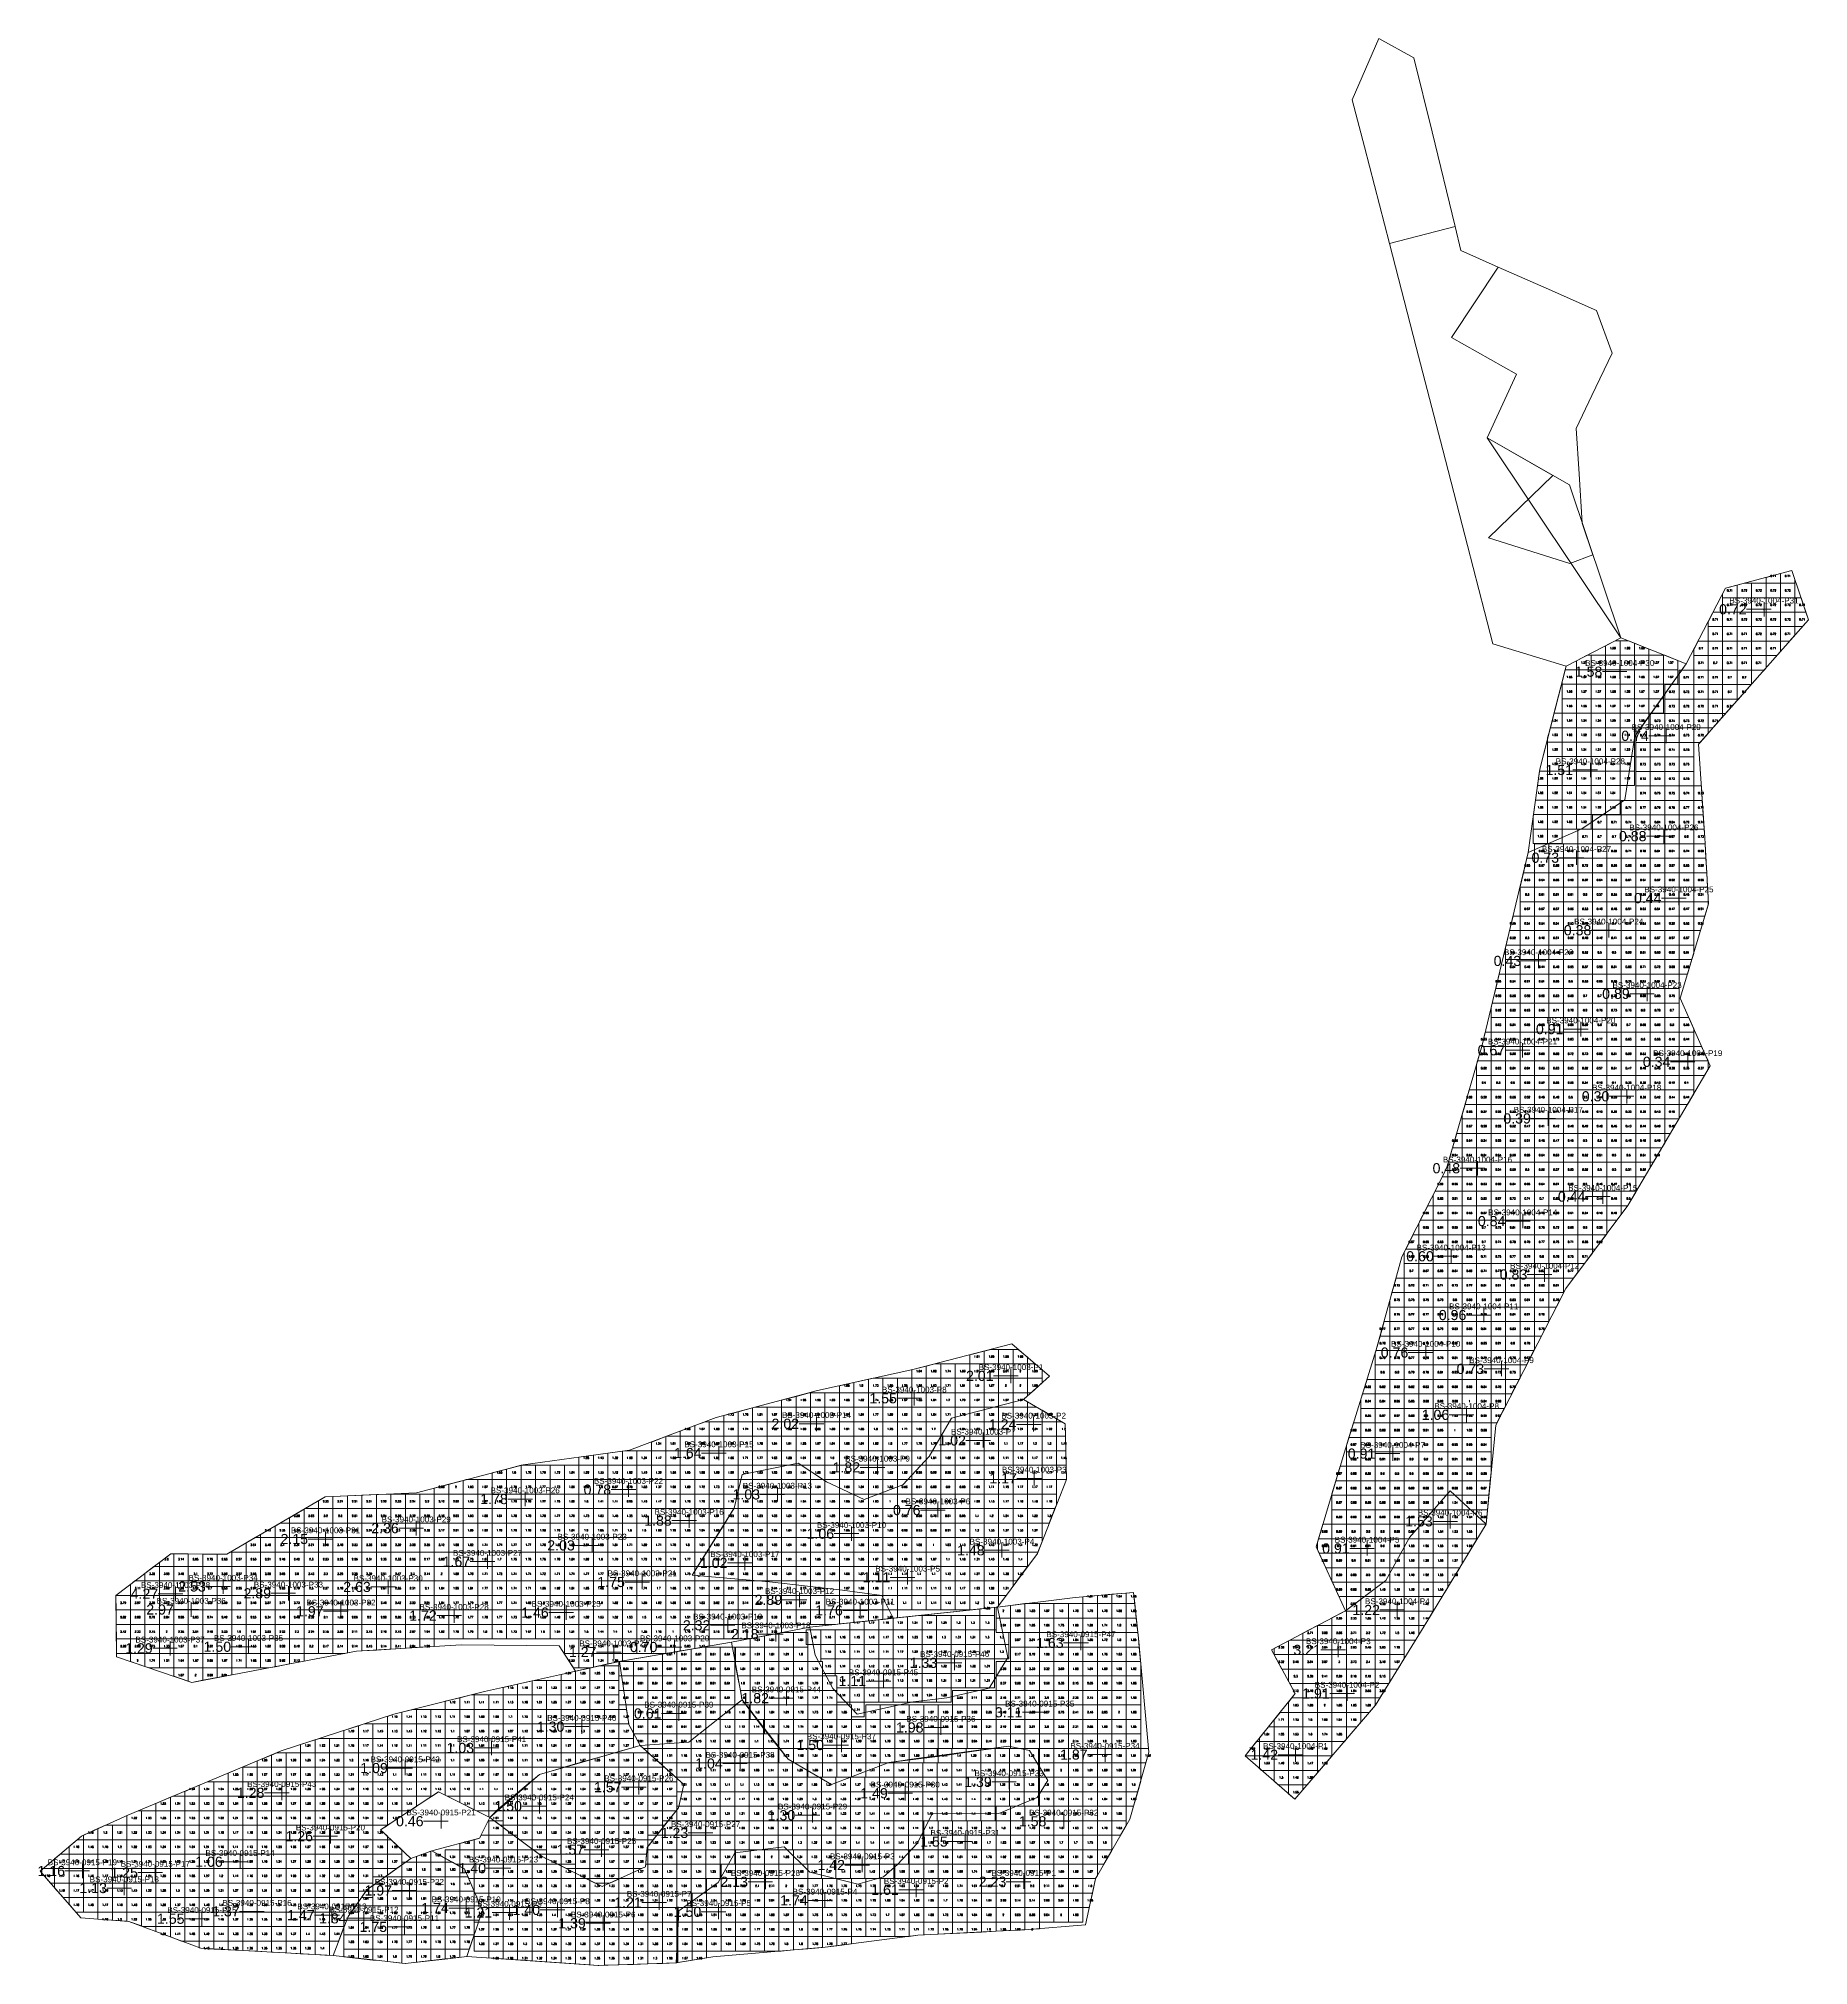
# Model space of a CAD drawing. Header units: inches. Extents: x 470001 to 470123, y 4349638 to 4349771.
import ezdxf
from ezdxf.enums import TextEntityAlignment as Align

# ---------------------------------------------------------------- set-up
doc = ezdxf.new("R2010")
doc.units = ezdxf.units.IN
doc.header["$MEASUREMENT"] = 0
for name, color, linetype, lineweight in [('0.500-1.000', 7, 'Continuous', 0), ('1.000-1.500', 7, 'Continuous', 0), ('1.500-3.000', 7, 'Continuous', 0), ('点', 7, 'Continuous', 0), ('爆区方格网', 7, 'Continuous', 0), ('线条', 7, 'Continuous', 0), ('钻孔', 7, 'Continuous', 0)]:
    doc.layers.add(name, color=color, linetype=linetype, lineweight=lineweight)
doc.styles.add('3dmine_textStyle_1', font='txt.shx', dxfattribs={"height": 1, "bigfont": 'gbcbig.shx'})
doc.styles.add('3dmine_textStyle_2', font='arial.ttf', dxfattribs={"height": 1})

msp = doc.modelspace()

# ---------------------------------------------------------------- hatches: boundary and pattern name
at = {"layer": '钻孔', "linetype": 'Continuous', "lineweight": 0, "true_color": 0x00ffff, "extrusion": (0, 1, 0)}
for points in [[(-470120.75, 3929.63), (-470119.75, 3929.63), (-470119.75, 3940.63), (-470120.75, 3940.63)], [(-470113.99, 3929.84), (-470112.99, 3929.84), (-470112.99, 3940.84), (-470113.99, 3940.84)], [(-470113.83, 3929.73), (-470112.83, 3929.73), (-470112.83, 3940.73), (-470113.83, 3940.73)], [(-470107.79, 3929.74), (-470106.79, 3929.74), (-470106.79, 3940.74), (-470107.79, 3940.74)], [(-470112.67, 3930.47), (-470111.67, 3930.47), (-470111.67, 3940.47), (-470112.67, 3940.47)], [(-470108.09, 3929.62), (-470107.09, 3929.62), (-470107.09, 3940.62), (-470108.09, 3940.62)], [(-470104.06, 3929.99), (-470103.06, 3929.99), (-470103.06, 3940.99), (-470104.06, 3940.99)], [(-470104.08, 3929.56), (-470103.08, 3929.56), (-470103.08, 3940.56), (-470104.08, 3940.56)], [(-470099.13, 3929.83), (-470098.13, 3929.83), (-470098.13, 3940.83), (-470099.13, 3940.83)], [(-470105.59, 3929.76), (-470104.59, 3929.76), (-470104.59, 3940.76), (-470105.59, 3940.76)], [(-470101.38, 3929.89), (-470100.38, 3929.89), (-470100.38, 3940.89), (-470101.38, 3940.89)], [(-470097.37, 3929.96), (-470096.37, 3929.96), (-470096.37, 3940.96), (-470097.37, 3940.96)], [(-470102.61, 3930.41), (-470101.61, 3930.41), (-470101.61, 3941.41), (-470102.61, 3941.41)], [(-470095.09, 3929.84), (-470094.09, 3929.84), (-470094.09, 3940.84), (-470095.09, 3940.84)], [(-470042.28, 3930.1), (-470041.28, 3930.1), (-470041.28, 3941.1), (-470042.28, 3941.1)], [(-470063.66, 3929.97), (-470062.66, 3929.97), (-470062.66, 3940.97), (-470063.66, 3940.97)], [(-470093.32, 3930.26), (-470092.32, 3930.26), (-470092.32, 3940.26), (-470093.32, 3940.26)], [(-470045.47, 3930.22), (-470044.47, 3930.22), (-470044.47, 3941.22), (-470045.47, 3941.22)], [(-470045.76, 3930.21), (-470044.76, 3930.21), (-470044.76, 3940.21), (-470045.76, 3940.21)]]:
    msp.add_hatch(color=4, dxfattribs=at).paths.add_polyline_path(points, flags=0)
at = {"layer": '钻孔', "linetype": 'Continuous', "lineweight": 0, "true_color": 0xff0000, "extrusion": (0, 1, 0)}
for points in [[(-470110.78, 3930.12), (-470109.78, 3930.12), (-470109.78, 3941.12), (-470110.78, 3941.12)], [(-470108.75, 3929.72), (-470107.75, 3929.72), (-470107.75, 3940.72), (-470108.75, 3940.72)], [(-470068.71, 3930.12), (-470067.71, 3930.12), (-470067.71, 3941.12), (-470068.71, 3941.12)], [(-470062.03, 3930.1), (-470061.03, 3930.1), (-470061.03, 3941.1), (-470062.03, 3941.1)], [(-470055.27, 3930.16), (-470054.27, 3930.16), (-470054.27, 3941.16), (-470055.27, 3941.16)], [(-470048.53, 3930.25), (-470047.53, 3930.25), (-470047.53, 3941.25), (-470048.53, 3941.25)], [(-470059.49, 3930.2), (-470058.49, 3930.2), (-470058.49, 3941.2), (-470059.49, 3941.2)], [(-470035.14, 3930.49), (-470034.14, 3930.49), (-470034.14, 3941.49), (-470035.14, 3941.49)], [(-470027.61, 3929.83), (-470026.61, 3929.83), (-470026.61, 3940.83), (-470027.61, 3940.83)], [(-470046.47, 3930.33), (-470045.47, 3930.33), (-470045.47, 3941.33), (-470046.47, 3941.33)], [(-470099.06, 3930.3), (-470098.06, 3930.3), (-470098.06, 3940.3), (-470099.06, 3940.3)], [(-470021.34, 3929.83), (-470020.34, 3929.83), (-470020.34, 3940.83), (-470021.34, 3940.83)], [(-470039.77, 3929.54), (-470038.77, 3929.54), (-470038.77, 3941.54), (-470039.77, 3941.54)], [(-470032.54, 3930.46), (-470031.54, 3930.46), (-470031.54, 3941.46), (-470032.54, 3941.46)], [(-470014.27, 3930.04), (-470013.27, 3930.04), (-470013.27, 3942.04), (-470014.27, 3942.04)], [(-470025.67, 3929.75), (-470024.67, 3929.75), (-470024.67, 3940.75), (-470025.67, 3940.75)], [(-470043.23, 3929.61), (-470042.23, 3929.61), (-470042.23, 3941.61), (-470043.23, 3941.61)], [(-470018.78, 3930.25), (-470017.78, 3930.25), (-470017.78, 3941.25), (-470018.78, 3941.25)], [(-470054.1, 3930.18), (-470053.1, 3930.18), (-470053.1, 3941.18), (-470054.1, 3941.18)], [(-470012.06, 3929.64), (-470011.06, 3929.64), (-470011.06, 3941.64), (-470012.06, 3941.64)], [(-470022.41, 3929.97), (-470021.41, 3929.97), (-470021.41, 3940.97), (-470022.41, 3940.97)], [(-470030.23, 3930.03), (-470029.23, 3930.03), (-470029.23, 3941.03), (-470030.23, 3941.03)], [(-470049.14, 3930.22), (-470048.14, 3930.22), (-470048.14, 3941.22), (-470049.14, 3941.22)], [(-470058.29, 3929.85), (-470057.29, 3929.85), (-470057.29, 3940.85), (-470058.29, 3940.85)], [(-470052.47, 3930.36), (-470051.47, 3930.36), (-470051.47, 3941.36), (-470052.47, 3941.36)], [(-470073.55, 3929.67), (-470072.55, 3929.67), (-470072.55, 3940.67), (-470073.55, 3940.67)], [(-470016.02, 3930.38), (-470015.02, 3930.38), (-470015.02, 3941.38), (-470016.02, 3941.38)], [(-470053.19, 3929.82), (-470052.19, 3929.82), (-470052.19, 3940.82), (-470053.19, 3940.82)], [(-470091.94, 3930.19), (-470090.94, 3930.19), (-470090.94, 3940.19), (-470091.94, 3940.19)], [(-470063.87, 3929.74), (-470062.87, 3929.74), (-470062.87, 3940.74), (-470063.87, 3940.74)], [(-470056.99, 3929.75), (-470055.99, 3929.75), (-470055.99, 3940.75), (-470056.99, 3940.75)], [(-470075.21, 3929.81), (-470074.21, 3929.81), (-470074.21, 3940.81), (-470075.21, 3940.81)], [(-470043, 3930.26), (-470042, 3930.26), (-470042, 3940.26), (-470043, 3940.26)], [(-470036.12, 3930.09), (-470035.12, 3930.09), (-470035.12, 3940.09), (-470036.12, 3940.09)], [(-470072.36, 3929.93), (-470071.36, 3929.93), (-470071.36, 3940.93), (-470072.36, 3940.93)], [(-470040.42, 3930.3), (-470039.42, 3930.3), (-470039.42, 3940.3), (-470040.42, 3940.3)], [(-470065.54, 3930.07), (-470064.54, 3930.07), (-470064.54, 3941.07), (-470065.54, 3941.07)], [(-470027.14, 3929.87), (-470026.14, 3929.87), (-470026.14, 3939.87), (-470027.14, 3939.87)], [(-470051.74, 3929.7), (-470050.74, 3929.7), (-470050.74, 3940.7), (-470051.74, 3940.7)], [(-470062.16, 3930.19), (-470061.16, 3930.19), (-470061.16, 3941.19), (-470062.16, 3941.19)], [(-470069.59, 3930.1), (-470068.59, 3930.1), (-470068.59, 3941.1), (-470069.59, 3941.1)], [(-470031.06, 3930.06), (-470030.06, 3930.06), (-470030.06, 3940.06), (-470031.06, 3940.06)], [(-470048.51, 3929.68), (-470047.51, 3929.68), (-470047.51, 3940.68), (-470048.51, 3940.68)], [(-470055.86, 3929.85), (-470054.86, 3929.85), (-470054.86, 3940.85), (-470055.86, 3940.85)], [(-470024, 3929.53), (-470023, 3929.53), (-470023, 3939.53), (-470024, 3939.53)], [(-470026.8, 3930), (-470025.8, 3930), (-470025.8, 3940), (-470026.8, 3940)]]:
    msp.add_hatch(color=1, dxfattribs=at).paths.add_polyline_path(points, flags=0)
at = {"layer": '钻孔', "linetype": 'Continuous', "lineweight": 0, "true_color": 0x808080, "extrusion": (0, 1, 0)}
for points in [[(-470114.87, 3929.53), (-470113.87, 3929.53), (-470113.87, 3940.53), (-470114.87, 3940.53)], [(-470110.02, 3930.42), (-470109.02, 3930.42), (-470109.02, 3940.42), (-470110.02, 3940.42)], [(-470105.17, 3929.63), (-470104.17, 3929.63), (-470104.17, 3940.63), (-470105.17, 3940.63)], [(-470115.48, 3930.47), (-470114.48, 3930.47), (-470114.48, 3940.47), (-470115.48, 3940.47)], [(-470111.26, 3930.46), (-470110.26, 3930.46), (-470110.26, 3940.46), (-470111.26, 3940.46)], [(-470105.84, 3930.49), (-470104.84, 3930.49), (-470104.84, 3940.49), (-470105.84, 3940.49)], [(-470100.95, 3929.55), (-470099.95, 3929.55), (-470099.95, 3940.55), (-470100.95, 3940.55)], [(-470109.61, 3929.66), (-470108.61, 3929.66), (-470108.61, 3940.66), (-470109.61, 3940.66)], [(-470029.33, 3929.77), (-470028.33, 3929.77), (-470028.33, 3939.77), (-470029.33, 3939.77)]]:
    msp.add_hatch(color=8, dxfattribs=at).paths.add_polyline_path(points, flags=0)
at = {"layer": '钻孔', "linetype": 'Continuous', "lineweight": 0, "true_color": 0x0000ff, "extrusion": (0, 1, 0)}
for points in [[(-470070.28, 3929.99), (-470069.28, 3929.99), (-470069.28, 3940.99), (-470070.28, 3940.99)], [(-470100.2, 3929.94), (-470099.2, 3929.94), (-470099.2, 3940.94), (-470100.2, 3940.94)], [(-470066.8, 3930.06), (-470065.8, 3930.06), (-470065.8, 3941.06), (-470066.8, 3941.06)], [(-470070.32, 3929.88), (-470069.32, 3929.88), (-470069.32, 3940.88), (-470070.32, 3940.88)], [(-470052.57, 3930.29), (-470051.57, 3930.29), (-470051.57, 3941.29), (-470052.57, 3941.29)], [(-470057.69, 3930.19), (-470056.69, 3930.19), (-470056.69, 3941.19), (-470057.69, 3941.19)], [(-470050.32, 3930.23), (-470049.32, 3930.23), (-470049.32, 3941.23), (-470050.32, 3941.23)], [(-470068.09, 3929.76), (-470067.09, 3929.76), (-470067.09, 3940.76), (-470068.09, 3940.76)], [(-470061.57, 3929.98), (-470060.57, 3929.98), (-470060.57, 3940.98), (-470061.57, 3940.98)], [(-470037.97, 3930.42), (-470036.97, 3930.42), (-470036.97, 3941.42), (-470037.97, 3941.42)], [(-470095.41, 3930.19), (-470094.41, 3930.19), (-470094.41, 3940.19), (-470095.41, 3940.19)], [(-470010.6, 3930.22), (-470009.6, 3930.22), (-470009.6, 3941.22), (-470010.6, 3941.22)], [(-470041.27, 3930.46), (-470040.27, 3930.46), (-470040.27, 3941.46), (-470041.27, 3941.46)], [(-470064.82, 3930.49), (-470063.82, 3930.49), (-470063.82, 3940.49), (-470064.82, 3940.49)], [(-470059.9, 3929.77), (-470058.9, 3929.77), (-470058.9, 3940.77), (-470059.9, 3940.77)], [(-470039.05, 3929.98), (-470038.05, 3929.98), (-470038.05, 3939.98), (-470039.05, 3939.98)], [(-470032.82, 3929.73), (-470031.82, 3929.73), (-470031.82, 3939.73), (-470032.82, 3939.73)], [(-470088.37, 3930.22), (-470087.37, 3930.22), (-470087.37, 3940.22), (-470088.37, 3940.22)], [(-470026.85, 3929.73), (-470025.85, 3929.73), (-470025.85, 3939.73), (-470026.85, 3939.73)], [(-470049.99, 3929.6), (-470048.99, 3929.6), (-470048.99, 3940.6), (-470049.99, 3940.6)], [(-470018.32, 3929.73), (-470017.32, 3929.73), (-470017.32, 3938.73), (-470018.32, 3938.73)], [(-470061.4, 3929.9), (-470060.4, 3929.9), (-470060.4, 3940.9), (-470061.4, 3940.9)], [(-470068.58, 3929.82), (-470067.58, 3929.82), (-470067.58, 3940.82), (-470068.58, 3940.82)], [(-470055, 3929.78), (-470054, 3929.78), (-470054, 3940.78), (-470055, 3940.78)], [(-470021.68, 3930), (-470020.68, 3930), (-470020.68, 3939), (-470021.68, 3939)], [(-470047.61, 3929.53), (-470046.61, 3929.53), (-470046.61, 3940.53), (-470047.61, 3940.53)], [(-470004.54, 3929.57), (-470003.54, 3929.57), (-470003.54, 3937.57), (-470004.54, 3937.57)], [(-470009.58, 3929.96), (-470008.58, 3929.96), (-470008.58, 3937.96), (-470009.58, 3937.96)], [(-470015.44, 3930.35), (-470014.44, 3930.35), (-470014.44, 3938.35), (-470015.44, 3938.35)], [(-470033.64, 3930.36), (-470032.64, 3930.36), (-470032.64, 3940.36), (-470033.64, 3940.36)], [(-470058.44, 3929.92), (-470057.44, 3929.92), (-470057.44, 3940.92), (-470058.44, 3940.92)], [(-470007.44, 3929.85), (-470006.44, 3929.85), (-470006.44, 3937.85), (-470007.44, 3937.85)], [(-470016.61, 3929.75), (-470015.61, 3929.75), (-470015.61, 3938.75), (-470016.61, 3938.75)], [(-470034.06, 3930.21), (-470033.06, 3930.21), (-470033.06, 3940.21), (-470034.06, 3940.21)], [(-470037.37, 3930.27), (-470036.37, 3930.27), (-470036.37, 3940.27), (-470037.37, 3940.27)], [(-470044.4, 3930.42), (-470043.4, 3930.42), (-470043.4, 3940.42), (-470044.4, 3940.42)], [(-470012.8, 3930.42), (-470011.8, 3930.42), (-470011.8, 3938.42), (-470012.8, 3938.42)], [(-470021.79, 3930.33), (-470020.79, 3930.33), (-470020.79, 3939.33), (-470021.79, 3939.33)], [(-470040.53, 3930.29), (-470039.53, 3930.29), (-470039.53, 3940.29), (-470040.53, 3940.29)]]:
    msp.add_hatch(color=5, dxfattribs=at).paths.add_polyline_path(points, flags=0)
at = {"layer": '钻孔', "linetype": 'Continuous', "lineweight": 0, "true_color": 0xffff00, "extrusion": (0, 1, 0)}
for points in [[(-470010.98, 3929.97), (-470009.98, 3929.97), (-470009.98, 3941.97), (-470010.98, 3941.97)], [(-470091.33, 3930.16), (-470090.33, 3930.16), (-470090.33, 3940.16), (-470091.33, 3940.16)]]:
    msp.add_hatch(color=2, dxfattribs=at).paths.add_polyline_path(points, flags=0)
at = {"layer": '钻孔', "linetype": 'Continuous', "lineweight": 0, "extrusion": (0, 1, 0)}
msp.add_hatch(color=1, dxfattribs=at).paths.add_polyline_path([(-470070.7, 3929.55), (-470069.7, 3929.55), (-470069.7, 3940.55), (-470070.7, 3940.55)], flags=0)

# ---------------------------------------------------------------- linework, layer by layer
at = {"color": 4, "linetype": 'Continuous', "lineweight": 0, "true_color": 0x00ffff, "elevation": 1971.02}
msp.add_lwpolyline([(470090.82, 4349662.01), (470088.8, 4349666.43), (470090.73, 4349672.91), (470092.96, 4349680.04), (470094.72, 4349686.45), (470097.82, 4349692.57), (470100.28, 4349701.08), (470103.46, 4349714.4), (470107.15, 4349716.03), (470110.14, 4349718.03), (470110.83, 4349722.42), (470114.37, 4349727.42), (470117.1, 4349732.65), (470121.68, 4349733.87), (470122.82, 4349730.46), (470115.23, 4349721.88), (470115.65, 4349715.41), (470115.92, 4349710.84), (470113.96, 4349704.32), (470116.02, 4349699.65), (470110.35, 4349690), (470106.06, 4349684.28), (470101.21, 4349674.83), (470100.54, 4349668), (470098.07, 4349670.29), (470095.25, 4349667.07), (470093.61, 4349664.11), (470090.82, 4349662.01), (470090.82, 4349662.01)], dxfattribs=at)
at = {"color": 7, "linetype": 'Continuous', "lineweight": 0}
for points, elevation in [([(470119.72, 4349731.2), (470119.74, 4349731.13)], 1971.02), ([(470049.13, 4349655.87), (470050.74, 4349653.72), (470052.31, 4349651.76), (470055.3, 4349650.01), (470059.27, 4349651.54), (470062.64, 4349651.95), (470067.53, 4349652.66), (470068.99, 4349652.36), (470070.25, 4349650.3), (470069.53, 4349649.12), (470066.88, 4349648), (470062.27, 4349647.98), (470061.24, 4349645.93), (470059.87, 4349644.48), (470058.91, 4349643.64), (470057.13, 4349643.14), (470053.82, 4349643.96), (470052.04, 4349645.71), (470048.63, 4349645.3), (470047.47, 4349643.25), (470044.76, 4349641.29), (470044.57, 4349637.69), (470047.12, 4349638.11), (470054.88, 4349638.78), (470061.27, 4349639.6), (470068.93, 4349639.99), (470072.87, 4349640.33), (470073.55, 4349643.49), (470075.93, 4349647.62), (470077.25, 4349652.24), (470076.52, 4349660.13), (470076.18, 4349663.27), (470072.14, 4349662.94), (470066.79, 4349662.27), (470067.49, 4349658.79), (470066.2, 4349656.67), (470063.28, 4349656.01), (470060.96, 4349655.73), (470057.09, 4349654.87), (470055.41, 4349656.65), (470054.19, 4349658.94), (470053.82, 4349660.88), (470048.39, 4349659.84), (470049.13, 4349655.87)], 3935.36), ([(470053.82, 4349660.88), (470054.19, 4349658.94), (470055.41, 4349656.65), (470057.09, 4349654.87), (470060.96, 4349655.73), (470063.28, 4349656.01), (470066.2, 4349656.67), (470067.49, 4349658.79), (470066.79, 4349662.27), (470053.82, 4349660.88), (470053.82, 4349660.88)], 3935.36), ([(470000.62, 4349644.03), (470003.43, 4349640.81), (470006.75, 4349640.56), (470011.72, 4349638.7), (470020.87, 4349638.2), (470021.9, 4349640.9), (470023.22, 4349642.76), (470026.25, 4349644.91), (470024.15, 4349646.88), (470028.16, 4349649.5), (470031.69, 4349647.74), (470032.43, 4349648.44), (470035.13, 4349650.71), (470042.09, 4349652.71), (470042.09, 4349652.71), (470041.31, 4349654.16), (470040.66, 4349658.52), (470031.34, 4349656.43), (470025.07, 4349654.87), (470017.28, 4349652.33), (470006.69, 4349647.9), (470003.47, 4349646.45), (470000.62, 4349644.03)], 3935.36), ([(470027.68, 4349645.43), (470030.99, 4349646.3), (470031.69, 4349647.74), (470035.32, 4349645.04), (470039.47, 4349642.96), (470042.45, 4349644.32), (470042.56, 4349645.67), (470044.74, 4349648.41), (470045.1, 4349650.01), (470042.09, 4349652.71), (470045.45, 4349652.94), (470049.13, 4349655.87), (470052.31, 4349651.76), (470055.3, 4349650.01), (470059.27, 4349651.54), (470067.53, 4349652.66), (470068.99, 4349652.36), (470070.25, 4349650.3), (470069.53, 4349649.12), (470066.88, 4349648), (470062.27, 4349647.98), (470061.24, 4349645.93), (470059.87, 4349644.48), (470058.91, 4349643.64), (470057.13, 4349643.14), (470053.82, 4349643.96), (470052.04, 4349645.71), (470048.63, 4349645.3), (470047.47, 4349643.25), (470044.76, 4349641.29), (470044.57, 4349637.69), (470039.2, 4349637.51), (470030.11, 4349638.14), (470031.2, 4349641.3), (470029.95, 4349644.18), (470027.68, 4349645.43), (470027.68, 4349645.43)], 3935.36)]:
    msp.add_lwpolyline(points, dxfattribs=dict(at, elevation=elevation))
at = {"color": 1, "linetype": 'Continuous', "lineweight": 0, "true_color": 0xff0000, "elevation": 1971.02}
for points in [[(470029.75, 4349659.67), (470036.48, 4349659.6), (470037.62, 4349657.84), (470040.64, 4349658.51), (470048.39, 4349659.84), (470053.82, 4349660.88), (470056.57, 4349661.17), (470059.57, 4349661.5), (470058.79, 4349663.06), (470056.07, 4349663.43), (470051.03, 4349664.01), (470045.69, 4349664.48), (470047.32, 4349667.06), (470048.58, 4349669.09), (470049.13, 4349671.43), (470053.01, 4349672.2), (470054.97, 4349670.92), (470057.56, 4349669.7), (470060.24, 4349670.72), (470062.06, 4349672.66), (470063.61, 4349675.31), (470068.58, 4349676.61), (470070.37, 4349678.21), (470067.78, 4349680.45), (470060.93, 4349678.68), (470054.34, 4349677.22), (470047.35, 4349675.36), (470041.36, 4349673.1), (470034.01, 4349672.1), (470026.64, 4349670.16), (470020.33, 4349669.88), (470013.52, 4349665.92), (470009.65, 4349665.95), (470005.86, 4349663.07), (470005.9, 4349658.84), (470011.11, 4349657.07), (470022.48, 4349659.22), (470029.75, 4349659.67)], [(470087.32, 4349648.99), (470083.89, 4349651.99), (470087.36, 4349656.29), (470085.71, 4349659.31), (470090.82, 4349662.01), (470093.61, 4349664.11), (470095.25, 4349667.07), (470098.07, 4349670.29), (470100.54, 4349668), (470096.44, 4349661.24), (470092.91, 4349655.5), (470087.32, 4349648.99), (470087.32, 4349648.99)]]:
    msp.add_lwpolyline(points, dxfattribs=at)
at = {"color": 5, "linetype": 'Continuous', "lineweight": 0, "true_color": 0x0000ff, "elevation": 3940.49}
msp.add_lwpolyline([(470059.57, 4349661.5), (470058.79, 4349663.06), (470056.07, 4349663.43), (470051.03, 4349664.01), (470045.69, 4349664.48), (470048.58, 4349669.09), (470049.13, 4349671.43), (470053.01, 4349672.2), (470054.97, 4349670.92), (470057.56, 4349669.7), (470060.24, 4349670.72), (470062.06, 4349672.66), (470063.61, 4349675.31), (470068.58, 4349676.61), (470071.46, 4349674.93), (470071.54, 4349671.08), (470069.54, 4349665.98), (470066.79, 4349662.27), (470059.57, 4349661.5), (470059.57, 4349661.5)], dxfattribs=at)
at = {"layer": '0.500-1.000'}
for points in [[(470098.41, 4349757.62), (470093.87, 4349756.45), (470092.15, 4349763.12), (470091.3, 4349766.37), (470093.14, 4349770.61), (470095.56, 4349769.28), (470096.81, 4349764.17), (470098.41, 4349757.62)], [(470100.62, 4349743.03), (470102.64, 4349747.44), (470098.15, 4349749.95), (470101.37, 4349754.83), (470104.69, 4349753.36), (470108.17, 4349751.82), (470109.26, 4349748.88), (470107.86, 4349745.95), (470106.77, 4349743.67), (470106.97, 4349740.54), (470107.19, 4349737.13), (470107.93, 4349734.94), (470106.33, 4349734.34), (470100.7, 4349736.12), (470105.16, 4349740.43), (470100.62, 4349743.03), (470109.86, 4349729.22), (470114.37, 4349727.42), (470110.83, 4349722.42), (470110.14, 4349718.03), (470107.15, 4349716.03), (470103.46, 4349714.4), (470104.25, 4349720.15), (470105.37, 4349724.5), (470106.07, 4349727.26), (470109.86, 4349729.22)]]:
    msp.add_lwpolyline(points, close=True, dxfattribs=at)
at = {"layer": '0.500-1.000', "color": 4, "linetype": 'Continuous', "lineweight": 0, "true_color": 0x00ffff}
msp.add_lwpolyline([(470049.13, 4349655.87), (470045.45, 4349652.94), (470042.09, 4349652.71), (470041.31, 4349654.16), (470040.66, 4349658.52), (470048.39, 4349659.84), (470049.13, 4349655.87)], dxfattribs=at)
at = {"layer": '1.000-1.500'}
msp.add_lwpolyline([(470098.41, 4349757.62), (470098.81, 4349755.97), (470101.37, 4349754.83), (470098.15, 4349749.95), (470102.64, 4349747.44), (470100.62, 4349743.03), (470106.3, 4349739.78), (470109.86, 4349729.22), (470114.37, 4349727.42), (470110.83, 4349722.42), (470110.14, 4349718.03), (470107.15, 4349716.03), (470103.46, 4349714.4), (470104.25, 4349720.15), (470106.07, 4349727.26), (470101.01, 4349728.81), (470100.43, 4349731.04), (470099.26, 4349735.59), (470097.55, 4349742.2), (470095.72, 4349749.3), (470093.87, 4349756.45), (470098.41, 4349757.62)], close=True, dxfattribs=at)
at = {"layer": '1.500-3.000', "color": 1, "linetype": 'Continuous', "lineweight": 0, "true_color": 0xff0000}
for points in [[(470114.37, 4349727.42), (470111.09, 4349722.79), (470110.83, 4349722.42), (470110.14, 4349718.03), (470107.15, 4349716.03), (470103.46, 4349714.4), (470104.25, 4349720.15), (470105.37, 4349724.5), (470106.07, 4349727.26), (470109.86, 4349729.22), (470114.37, 4349727.42)], [(470045.1, 4349650.01), (470044.74, 4349648.41), (470043.05, 4349646.28), (470042.56, 4349645.67), (470042.45, 4349644.32), (470039.47, 4349642.96), (470035.74, 4349644.83), (470035.32, 4349645.04), (470031.69, 4349647.74), (470035.13, 4349650.71), (470038.1, 4349651.56), (470042.09, 4349652.71), (470045.1, 4349650.01)], [(470028.92, 4349644.74), (470029.95, 4349644.18), (470031.2, 4349641.3), (470030.11, 4349638.14), (470028.79, 4349637.98), (470025.85, 4349637.64), (470023.85, 4349637.87), (470020.87, 4349638.2), (470021.9, 4349640.9), (470023.22, 4349642.76), (470023.72, 4349643.11), (470026.25, 4349644.91), (470027.68, 4349645.43), (470028.92, 4349644.74)]]:
    msp.add_lwpolyline(points, dxfattribs=at)
at = {"layer": '点', "color": 138, "linetype": 'Continuous', "lineweight": 0, "true_color": 0x004c4c}
for points, elevation in [([(470119.75, 4349730.69), (470119.75, 4349731.69)], 3940.63), ([(470120.25, 4349731.19), (470119.25, 4349731.19)], 3940.63), ([(470110.28, 4349726.88), (470109.28, 4349726.88)], 3941.12), ([(470109.78, 4349726.38), (470109.78, 4349727.38)], 3941.12), ([(470113.49, 4349722.45), (470112.49, 4349722.45)], 3940.84), ([(470112.99, 4349721.95), (470112.99, 4349722.95)], 3940.84), ([(470108.25, 4349720.09), (470107.25, 4349720.09)], 3940.72), ([(470107.75, 4349719.59), (470107.75, 4349720.59)], 3940.72), ([(470112.83, 4349715.02), (470112.83, 4349716.02)], 3940.73), ([(470106.79, 4349713.53), (470106.79, 4349714.53)], 3940.74), ([(470113.33, 4349715.52), (470112.33, 4349715.52)], 3940.73), ([(470107.29, 4349714.03), (470106.29, 4349714.03)], 3940.74), ([(470113.87, 4349710.74), (470113.87, 4349711.74)], 3940.53), ([(470114.37, 4349711.24), (470113.37, 4349711.24)], 3940.53), ([(470109.52, 4349709.02), (470108.52, 4349709.02)], 3940.42), ([(470109.02, 4349708.52), (470109.02, 4349709.52)], 3940.42), ([(470104.67, 4349706.9), (470103.67, 4349706.9)], 3940.63), ([(470104.17, 4349706.4), (470104.17, 4349707.4)], 3940.63), ([(470111.67, 4349704.13), (470111.67, 4349705.13)], 3940.47), ([(470112.17, 4349704.63), (470111.17, 4349704.63)], 3940.47), ([(470107.09, 4349701.69), (470107.09, 4349702.69)], 3940.62), ([(470103.06, 4349700.23), (470103.06, 4349701.23)], 3940.99), ([(470107.59, 4349702.19), (470106.59, 4349702.19)], 3940.62), ([(470103.56, 4349700.73), (470102.56, 4349700.73)], 3940.99), ([(470114.98, 4349699.93), (470113.98, 4349699.93)], 3940.47), ([(470114.48, 4349699.43), (470114.48, 4349700.43)], 3940.47), ([(470110.76, 4349697.55), (470109.76, 4349697.55)], 3940.46), ([(470110.26, 4349697.05), (470110.26, 4349698.05)], 3940.46), ([(470105.34, 4349696.02), (470104.34, 4349696.02)], 3940.49), ([(470104.84, 4349695.52), (470104.84, 4349696.52)], 3940.49), ([(470099.95, 4349692.08), (470099.95, 4349693.08)], 3940.55), ([(470100.45, 4349692.58), (470099.45, 4349692.58)], 3940.55), ([(470109.11, 4349690.62), (470108.11, 4349690.62)], 3940.66), ([(470108.61, 4349690.12), (470108.61, 4349691.12)], 3940.66), ([(470103.08, 4349688.43), (470103.08, 4349689.43)], 3940.56), ([(470103.58, 4349688.93), (470102.58, 4349688.93)], 3940.56), ([(470098.63, 4349686.5), (470097.63, 4349686.5)], 3940.83), ([(470098.13, 4349686), (470098.13, 4349687)], 3940.83), ([(470105.09, 4349685.24), (470104.09, 4349685.24)], 3940.76), ([(470104.59, 4349684.74), (470104.59, 4349685.74)], 3940.76), ([(470100.88, 4349682.44), (470099.88, 4349682.44)], 3940.89), ([(470100.38, 4349681.94), (470100.38, 4349682.94)], 3940.89), ([(470096.87, 4349679.85), (470095.87, 4349679.85)], 3940.96), ([(470096.37, 4349679.35), (470096.37, 4349680.35)], 3940.96), ([(470067.71, 4349677.74), (470067.71, 4349678.74)], 3941.12), ([(470102.11, 4349678.72), (470101.11, 4349678.72)], 3941.41), ([(470101.61, 4349678.22), (470101.61, 4349679.22)], 3941.41), ([(470061.03, 4349676.19), (470061.03, 4349677.19)], 3941.1), ([(470068.21, 4349678.24), (470067.21, 4349678.24)], 3941.12), ([(470061.53, 4349676.69), (470060.53, 4349676.69)], 3941.1), ([(470099.2, 4349675.05), (470099.2, 4349676.05)], 3940.94), ([(470054.77, 4349674.93), (470053.77, 4349674.93)], 3941.16), ([(470054.27, 4349674.43), (470054.27, 4349675.43)], 3941.16), ([(470069.79, 4349674.89), (470068.79, 4349674.89)], 3940.99), ([(470069.28, 4349674.39), (470069.28, 4349675.39)], 3940.99), ([(470099.7, 4349675.55), (470098.7, 4349675.55)], 3940.94), ([(470047.53, 4349672.41), (470047.53, 4349673.41)], 3941.25), ([(470066.3, 4349673.78), (470065.3, 4349673.78)], 3941.06), ([(470065.8, 4349673.28), (470065.8, 4349674.28)], 3941.06), ([(470094.09, 4349672.37), (470094.09, 4349673.37)], 3940.84), ([(470048.03, 4349672.91), (470047.03, 4349672.91)], 3941.25), ([(470058.99, 4349671.92), (470057.99, 4349671.92)], 3941.2), ([(470058.49, 4349671.42), (470058.49, 4349672.42)], 3941.2), ([(470069.32, 4349670.66), (470069.32, 4349671.66)], 3940.88), ([(470094.59, 4349672.87), (470093.59, 4349672.87)], 3940.84), ([(470041.78, 4349670.38), (470040.78, 4349670.38)], 3941.1), ([(470041.28, 4349669.88), (470041.28, 4349670.88)], 3941.1), ([(470051.57, 4349669.55), (470051.57, 4349670.55)], 3941.29), ([(470069.82, 4349671.16), (470068.82, 4349671.16)], 3940.88), ([(470034.64, 4349669.73), (470033.64, 4349669.73)], 3941.49), ([(470034.14, 4349669.23), (470034.14, 4349670.23)], 3941.49), ([(470052.07, 4349670.05), (470051.07, 4349670.05)], 3941.29), ([(470063.16, 4349668.97), (470062.16, 4349668.97)], 3940.97), ([(470062.66, 4349668.47), (470062.66, 4349669.47)], 3940.97), ([(470027.11, 4349667.72), (470026.11, 4349667.72)], 3940.83), ([(470026.61, 4349667.22), (470026.61, 4349668.22)], 3940.83), ([(470045.97, 4349668.24), (470044.97, 4349668.24)], 3941.33), ([(470045.47, 4349667.74), (470045.47, 4349668.74)], 3941.33), ([(470056.69, 4349666.84), (470056.69, 4349667.84)], 3941.19), ([(470098.56, 4349668.19), (470097.56, 4349668.19)], 3940.3), ([(470098.06, 4349667.69), (470098.06, 4349668.69)], 3940.3), ([(470020.84, 4349666.97), (470019.84, 4349666.97)], 3940.83), ([(470020.34, 4349666.47), (470020.34, 4349667.47)], 3940.83), ([(470039.27, 4349666.53), (470038.27, 4349666.53)], 3941.54), ([(470038.77, 4349666.03), (470038.77, 4349667.03)], 3941.54), ([(470057.19, 4349667.34), (470056.19, 4349667.34)], 3941.19), ([(470067.09, 4349665.69), (470067.09, 4349666.69)], 3940.76), ([(470092.82, 4349666.32), (470091.82, 4349666.32)], 3940.26), ([(470092.32, 4349665.82), (470092.32, 4349666.82)], 3940.26), ([(470032.04, 4349665.41), (470031.04, 4349665.41)], 3941.46), ([(470031.54, 4349664.91), (470031.54, 4349665.91)], 3941.46), ([(470049.82, 4349665.32), (470048.82, 4349665.32)], 3941.23), ([(470049.32, 4349664.82), (470049.32, 4349665.82)], 3941.23), ([(470067.59, 4349666.19), (470066.59, 4349666.19)], 3940.76), ([(470009.98, 4349662.69), (470009.98, 4349663.69)], 3941.97), ([(470013.77, 4349663.69), (470012.77, 4349663.69)], 3942.04), ([(470013.27, 4349663.19), (470013.27, 4349664.19)], 3942.04), ([(470017.78, 4349662.72), (470017.78, 4349663.72)], 3941.25), ([(470025.17, 4349663.66), (470024.17, 4349663.66)], 3940.75), ([(470024.67, 4349663.16), (470024.67, 4349664.16)], 3940.75), ([(470042.73, 4349664), (470041.73, 4349664)], 3941.61), ([(470042.23, 4349663.5), (470042.23, 4349664.5)], 3941.61), ([(470061.07, 4349664.32), (470060.07, 4349664.32)], 3940.98), ([(470060.57, 4349663.82), (470060.57, 4349664.82)], 3940.98), ([(470010.48, 4349663.19), (470009.48, 4349663.19)], 3941.97), ([(470011.06, 4349661.6), (470011.06, 4349662.6)], 3941.64), ([(470018.28, 4349663.22), (470017.28, 4349663.22)], 3941.25), ([(470021.41, 4349661.48), (470021.41, 4349662.48)], 3940.97), ([(470036.97, 4349661.39), (470036.97, 4349662.39)], 3941.42), ([(470053.6, 4349662.77), (470052.6, 4349662.77)], 3941.18), ([(470053.1, 4349662.27), (470053.1, 4349663.27)], 3941.18), ([(470057.29, 4349661.54), (470057.29, 4349662.54)], 3940.85), ([(470094.41, 4349661.57), (470094.41, 4349662.57)], 3940.19), ([(470011.56, 4349662.1), (470010.56, 4349662.1)], 3941.64), ([(470021.91, 4349661.98), (470020.91, 4349661.98)], 3940.97), ([(470029.73, 4349661.68), (470028.73, 4349661.68)], 3941.03), ([(470029.23, 4349661.18), (470029.23, 4349662.18)], 3941.03), ([(470037.47, 4349661.89), (470036.47, 4349661.89)], 3941.42), ([(470048.64, 4349661.01), (470047.64, 4349661.01)], 3941.22), ([(470048.14, 4349660.51), (470048.14, 4349661.51)], 3941.22), ([(470057.79, 4349662.04), (470056.79, 4349662.04)], 3940.85), ([(470094.91, 4349662.07), (470093.91, 4349662.07)], 3940.19), ([(470009.6, 4349658.92), (470009.6, 4349659.92)], 3941.22), ([(470015.02, 4349659.03), (470015.02, 4349660.03)], 3941.38), ([(470040.27, 4349658.66), (470040.27, 4349659.66)], 3941.46), ([(470044.47, 4349659.01), (470044.47, 4349660.01)], 3941.22), ([(470051.97, 4349660.4), (470050.97, 4349660.4)], 3941.36), ([(470051.47, 4349659.9), (470051.47, 4349660.9)], 3941.36), ([(470073.06, 4349659.79), (470072.06, 4349659.79)], 3940.67), ([(470072.55, 4349659.29), (470072.55, 4349660.29)], 3940.67), ([(470090.33, 4349658.81), (470090.33, 4349659.81)], 3940.16), ([(470010.1, 4349659.42), (470009.1, 4349659.42)], 3941.22), ([(470015.52, 4349659.53), (470014.52, 4349659.53)], 3941.38), ([(470040.77, 4349659.16), (470039.77, 4349659.16)], 3941.46), ([(470044.97, 4349659.51), (470043.97, 4349659.51)], 3941.22), ([(470064.32, 4349658.42), (470063.32, 4349658.42)], 3940.49), ([(470063.82, 4349657.92), (470063.82, 4349658.92)], 3940.49), ([(470090.83, 4349659.31), (470089.83, 4349659.31)], 3940.16), ([(470059.4, 4349657.16), (470058.4, 4349657.16)], 3940.77), ([(470058.9, 4349656.66), (470058.9, 4349657.66)], 3940.77), ([(470052.69, 4349655.98), (470051.69, 4349655.98)], 3940.82), ([(470052.19, 4349655.48), (470052.19, 4349656.48)], 3940.82), ([(470091.44, 4349656.3), (470090.44, 4349656.3)], 3940.19), ([(470090.94, 4349655.8), (470090.94, 4349656.8)], 3940.19), ([(470038.05, 4349653.51), (470038.05, 4349654.51)], 3939.98), ([(470045.26, 4349654.92), (470044.26, 4349654.92)], 3940.21), ([(470044.76, 4349654.42), (470044.76, 4349655.42)], 3940.21), ([(470062.87, 4349653.45), (470062.87, 4349654.45)], 3940.74), ([(470031.82, 4349652.04), (470031.82, 4349653.04)], 3939.73), ([(470038.55, 4349654.01), (470037.55, 4349654.01)], 3939.98), ([(470055.99, 4349652.24), (470055.99, 4349653.24)], 3940.75), ([(470063.37, 4349653.95), (470062.37, 4349653.95)], 3940.74), ([(470032.32, 4349652.54), (470031.32, 4349652.54)], 3939.73), ([(470048.99, 4349650.96), (470048.99, 4349651.96)], 3940.6), ([(470056.49, 4349652.74), (470055.49, 4349652.74)], 3940.75), ([(470074.71, 4349652.08), (470073.71, 4349652.08)], 3940.81), ([(470074.21, 4349651.58), (470074.21, 4349652.58)], 3940.81), ([(470087.87, 4349652.07), (470086.87, 4349652.07)], 3940.22), ([(470087.37, 4349651.57), (470087.37, 4349652.57)], 3940.22), ([(470026.35, 4349651.15), (470025.35, 4349651.15)], 3939.73), ([(470025.85, 4349650.65), (470025.85, 4349651.65)], 3939.73), ([(470042, 4349649.33), (470042, 4349650.33)], 3940.26), ([(470049.49, 4349651.46), (470048.49, 4349651.46)], 3940.6), ([(470067.58, 4349649.69), (470067.58, 4349650.69)], 3940.82), ([(470017.82, 4349649.44), (470016.82, 4349649.44)], 3938.73), ([(470017.32, 4349648.94), (470017.32, 4349649.94)], 3938.73), ([(470035.12, 4349648.02), (470035.12, 4349649.02)], 3940.09), ([(470042.5, 4349649.83), (470041.5, 4349649.83)], 3940.26), ([(470060.9, 4349649.41), (470059.9, 4349649.41)], 3940.9), ([(470060.4, 4349648.91), (470060.4, 4349649.91)], 3940.9), ([(470068.08, 4349650.19), (470067.08, 4349650.19)], 3940.82), ([(470028.33, 4349646.98), (470028.33, 4349647.98)], 3939.77), ([(470035.62, 4349648.52), (470034.62, 4349648.52)], 3940.09), ([(470054.5, 4349647.89), (470053.5, 4349647.89)], 3940.78), ([(470054, 4349647.39), (470054, 4349648.39)], 3940.78), ([(470071.36, 4349646.97), (470071.36, 4349647.97)], 3940.93), ([(470021.18, 4349646.44), (470020.18, 4349646.44)], 3939), ([(470020.68, 4349645.94), (470020.68, 4349646.94)], 3939), ([(470028.83, 4349647.48), (470027.83, 4349647.48)], 3939.77), ([(470047.12, 4349646.67), (470046.12, 4349646.67)], 3940.53), ([(470046.61, 4349646.17), (470046.61, 4349647.17)], 3940.53), ([(470064.54, 4349645.57), (470064.54, 4349646.57)], 3941.07), ([(470071.86, 4349647.47), (470070.86, 4349647.47)], 3940.93), ([(470014.44, 4349644.18), (470014.44, 4349645.18)], 3938.35), ([(470039.92, 4349645.51), (470038.92, 4349645.51)], 3940.3), ([(470039.42, 4349645.01), (470039.42, 4349646.01)], 3940.3), ([(470065.04, 4349646.07), (470064.04, 4349646.07)], 3941.07), ([(470004.04, 4349644.04), (470003.04, 4349644.04)], 3937.57), ([(470003.54, 4349643.54), (470003.54, 4349644.54)], 3937.57), ([(470009.08, 4349643.93), (470008.08, 4349643.93)], 3937.96), ([(470008.58, 4349643.43), (470008.58, 4349644.43)], 3937.96), ([(470014.94, 4349644.68), (470013.94, 4349644.68)], 3938.35), ([(470033.14, 4349644.23), (470032.14, 4349644.23)], 3940.36), ([(470032.64, 4349643.73), (470032.64, 4349644.73)], 3940.36), ([(470050.74, 4349642.79), (470050.74, 4349643.79)], 3940.7), ([(470057.94, 4349644.45), (470056.94, 4349644.45)], 3940.92), ([(470057.44, 4349643.95), (470057.44, 4349644.95)], 3940.92), ([(470068.59, 4349642.8), (470068.59, 4349643.8)], 3941.1), ([(470006.94, 4349642.86), (470005.94, 4349642.86)], 3937.85), ([(470006.44, 4349642.36), (470006.44, 4349643.36)], 3937.85), ([(470026.64, 4349642.69), (470025.64, 4349642.69)], 3939.87), ([(470026.14, 4349642.19), (470026.14, 4349643.19)], 3939.87), ([(470043.4, 4349641.36), (470043.4, 4349642.36)], 3940.43), ([(470051.24, 4349643.29), (470050.24, 4349643.29)], 3940.7), ([(470054.86, 4349641.51), (470054.86, 4349642.51)], 3940.85), ([(470061.66, 4349642.74), (470060.66, 4349642.74)], 3941.19), ([(470061.16, 4349642.24), (470061.16, 4349643.24)], 3941.19), ([(470069.09, 4349643.3), (470068.09, 4349643.3)], 3941.1), ([(470011.8, 4349640.24), (470011.8, 4349641.24)], 3938.43), ([(470016.11, 4349641.25), (470015.11, 4349641.25)], 3938.75), ([(470015.61, 4349640.75), (470015.61, 4349641.75)], 3938.75), ([(470020.79, 4349640.49), (470020.79, 4349641.49)], 3939.33), ([(470023, 4349640.27), (470023, 4349641.27)], 3939.53), ([(470030.56, 4349641.48), (470029.56, 4349641.48)], 3940.06), ([(470030.06, 4349640.98), (470030.06, 4349641.98)], 3940.06), ([(470033.56, 4349641.17), (470032.56, 4349641.17)], 3940.21), ([(470033.06, 4349640.67), (470033.06, 4349641.67)], 3940.21), ([(470036.87, 4349641.35), (470035.87, 4349641.35)], 3940.27), ([(470036.37, 4349640.85), (470036.37, 4349641.85)], 3940.27), ([(470043.9, 4349641.86), (470042.9, 4349641.86)], 3940.43), ([(470048.01, 4349641.22), (470047.01, 4349641.22)], 3940.68), ([(470047.51, 4349640.72), (470047.51, 4349641.72)], 3940.68), ([(470055.36, 4349642.01), (470054.36, 4349642.01)], 3940.85), ([(470012.3, 4349640.74), (470011.3, 4349640.74)], 3938.43), ([(470021.3, 4349640.99), (470020.3, 4349640.99)], 3939.33), ([(470023.5, 4349640.77), (470022.5, 4349640.77)], 3939.53), ([(470026.3, 4349640.18), (470025.3, 4349640.18)], 3940), ([(470025.8, 4349639.68), (470025.8, 4349640.68)], 3940), ([(470040.03, 4349640.43), (470039.03, 4349640.43)], 3940.29), ([(470039.53, 4349639.93), (470039.53, 4349640.93)], 3940.29)]:
    msp.add_lwpolyline(points, dxfattribs=dict(at, elevation=elevation))
at = {"layer": '点', "color": 1, "linetype": 'Continuous', "lineweight": 0, "elevation": 3940.55}
for points in [[(470070.2, 4349655), (470069.2, 4349655)], [(470069.7, 4349654.5), (470069.7, 4349655.5)]]:
    msp.add_lwpolyline(points, dxfattribs=at)
at = {"layer": '爆区方格网', "color": 4, "linetype": 'Continuous', "lineweight": 0, "true_color": 0x00ffff}
for points, elevation in [([(470117.89, 4349731.99), (470116.89, 4349731.99), (470116.89, 4349732.24), (470117.1, 4349732.65), (470117.89, 4349732.86), (470117.89, 4349731.99)], 3941.41), ([(470118.89, 4349731.99), (470117.89, 4349731.99), (470117.89, 4349732.86), (470118.37, 4349732.99), (470118.89, 4349732.99), (470118.89, 4349731.99)], 3941.41), ([(470119.89, 4349731.99), (470118.89, 4349731.99), (470118.89, 4349732.99), (470119.89, 4349732.99), (470119.89, 4349731.99)], 3941.41), ([(470120.89, 4349732.99), (470119.89, 4349732.99), (470119.89, 4349733.39), (470120.89, 4349733.66), (470120.89, 4349732.99)], 3941.41), ([(470120.89, 4349731.99), (470119.89, 4349731.99), (470119.89, 4349732.99), (470120.89, 4349732.99), (470120.89, 4349731.99)], 3941.41), ([(470121.89, 4349733.24), (470121.89, 4349732.99), (470120.89, 4349732.99), (470120.89, 4349733.66), (470121.68, 4349733.87), (470121.89, 4349733.24)], 3941.41), ([(470121.89, 4349731.99), (470120.89, 4349731.99), (470120.89, 4349732.99), (470121.89, 4349732.99), (470121.89, 4349731.99)], 3941.41), ([(470117.89, 4349730.99), (470116.89, 4349730.99), (470116.89, 4349731.99), (470117.89, 4349731.99), (470117.89, 4349730.99)], 3941.41), ([(470118.89, 4349730.99), (470117.89, 4349730.99), (470117.89, 4349731.99), (470118.89, 4349731.99), (470118.89, 4349730.99)], 3941.41), ([(470119.89, 4349730.99), (470118.89, 4349730.99), (470118.89, 4349731.99), (470119.89, 4349731.99), (470119.89, 4349730.99)], 3941.41), ([(470120.89, 4349730.99), (470119.89, 4349730.99), (470119.89, 4349731.99), (470120.89, 4349731.99), (470120.89, 4349730.99)], 3941.41), ([(470121.89, 4349730.99), (470120.89, 4349730.99), (470120.89, 4349731.99), (470121.89, 4349731.99), (470121.89, 4349730.99)], 3941.41), ([(470122.65, 4349730.99), (470121.89, 4349730.99), (470121.89, 4349731.99), (470122.31, 4349731.99), (470122.65, 4349730.99)], 3941.41), ([(470116.89, 4349729.99), (470115.89, 4349729.99), (470115.89, 4349730.33), (470116.24, 4349730.99), (470116.89, 4349730.99), (470116.89, 4349729.99)], 3941.41), ([(470117.89, 4349729.99), (470116.89, 4349729.99), (470116.89, 4349730.99), (470117.89, 4349730.99), (470117.89, 4349729.99)], 3941.41), ([(470118.89, 4349729.99), (470117.89, 4349729.99), (470117.89, 4349730.99), (470118.89, 4349730.99), (470118.89, 4349729.99)], 3941.41), ([(470119.89, 4349729.99), (470118.89, 4349729.99), (470118.89, 4349730.99), (470119.89, 4349730.99), (470119.89, 4349729.99)], 3941.41), ([(470120.89, 4349729.99), (470119.89, 4349729.99), (470119.89, 4349730.99), (470120.89, 4349730.99), (470120.89, 4349729.99)], 3941.41), ([(470121.89, 4349729.99), (470120.89, 4349729.99), (470120.89, 4349730.99), (470121.89, 4349730.99), (470121.89, 4349729.99)], 3941.41), ([(470122.82, 4349730.46), (470122.41, 4349729.99), (470121.89, 4349729.99), (470121.89, 4349730.99), (470122.65, 4349730.99), (470122.82, 4349730.46)], 3941.41), ([(470115.89, 4349727.99), (470114.89, 4349727.99), (470114.89, 4349728.41), (470115.19, 4349728.99), (470115.89, 4349728.99), (470115.89, 4349727.99)], 3941.41), ([(470116.89, 4349728.99), (470115.89, 4349728.99), (470115.89, 4349729.99), (470116.89, 4349729.99), (470116.89, 4349728.99)], 3941.41), ([(470116.89, 4349727.99), (470115.89, 4349727.99), (470115.89, 4349728.99), (470116.89, 4349728.99), (470116.89, 4349727.99)], 3941.41), ([(470117.89, 4349728.99), (470116.89, 4349728.99), (470116.89, 4349729.99), (470117.89, 4349729.99), (470117.89, 4349728.99)], 3941.41), ([(470117.89, 4349727.99), (470116.89, 4349727.99), (470116.89, 4349728.99), (470117.89, 4349728.99), (470117.89, 4349727.99)], 3941.41), ([(470118.89, 4349728.99), (470117.89, 4349728.99), (470117.89, 4349729.99), (470118.89, 4349729.99), (470118.89, 4349728.99)], 3941.41), ([(470118.89, 4349727.99), (470117.89, 4349727.99), (470117.89, 4349728.99), (470118.89, 4349728.99), (470118.89, 4349727.99)], 3941.41), ([(470119.89, 4349728.99), (470118.89, 4349728.99), (470118.89, 4349729.99), (470119.89, 4349729.99), (470119.89, 4349728.99)], 3941.41), ([(470119.89, 4349727.99), (470118.89, 4349727.99), (470118.89, 4349728.99), (470119.89, 4349728.99), (470119.89, 4349727.99)], 3941.41), ([(470120.89, 4349728.99), (470119.89, 4349728.99), (470119.89, 4349729.99), (470120.89, 4349729.99), (470120.89, 4349728.99)], 3941.41), ([(470120.89, 4349728.27), (470120.64, 4349727.99), (470119.89, 4349727.99), (470119.89, 4349728.99), (470120.89, 4349728.99), (470120.89, 4349728.27)], 3941.41), ([(470121.89, 4349729.4), (470121.52, 4349728.99), (470120.89, 4349728.99), (470120.89, 4349729.99), (470121.89, 4349729.99), (470121.89, 4349729.4)], 3941.41), ([(470115.89, 4349726.99), (470114.89, 4349726.99), (470114.89, 4349727.99), (470115.89, 4349727.99), (470115.89, 4349726.99)], 3941.41), ([(470116.89, 4349726.99), (470115.89, 4349726.99), (470115.89, 4349727.99), (470116.89, 4349727.99), (470116.89, 4349726.99)], 3941.41), ([(470117.89, 4349726.99), (470116.89, 4349726.99), (470116.89, 4349727.99), (470117.89, 4349727.99), (470117.89, 4349726.99)], 3941.41), ([(470118.89, 4349726.99), (470117.89, 4349726.99), (470117.89, 4349727.99), (470118.89, 4349727.99), (470118.89, 4349726.99)], 3941.41), ([(470119.89, 4349727.14), (470119.75, 4349726.99), (470118.89, 4349726.99), (470118.89, 4349727.99), (470119.89, 4349727.99), (470119.89, 4349727.14)], 3941.41), ([(470113.89, 4349726.74), (470113.89, 4349726.99), (470114.07, 4349726.99), (470113.89, 4349726.74)], 3941.41), ([(470114.89, 4349725.99), (470113.89, 4349725.99), (470113.89, 4349726.74), (470114.07, 4349726.99), (470114.89, 4349726.99), (470114.89, 4349725.99)], 3941.41), ([(470115.89, 4349725.99), (470114.89, 4349725.99), (470114.89, 4349726.99), (470115.89, 4349726.99), (470115.89, 4349725.99)], 3941.41), ([(470116.89, 4349725.99), (470115.89, 4349725.99), (470115.89, 4349726.99), (470116.89, 4349726.99), (470116.89, 4349725.99)], 3941.41), ([(470117.89, 4349725.99), (470116.89, 4349725.99), (470116.89, 4349726.99), (470117.89, 4349726.99), (470117.89, 4349725.99)], 3941.41), ([(470118.89, 4349726.01), (470118.87, 4349725.99), (470117.89, 4349725.99), (470117.89, 4349726.99), (470118.89, 4349726.99), (470118.89, 4349726.01)], 3941.41), ([(470112.89, 4349725.33), (470112.89, 4349725.99), (470113.36, 4349725.99), (470112.89, 4349725.33)], 3941.41), ([(470113.89, 4349724.99), (470112.89, 4349724.99), (470112.89, 4349725.33), (470113.36, 4349725.99), (470113.89, 4349725.99), (470113.89, 4349724.99)], 3941.41), ([(470113.89, 4349723.99), (470112.89, 4349723.99), (470112.89, 4349724.99), (470113.89, 4349724.99), (470113.89, 4349723.99)], 3941.41), ([(470114.89, 4349724.99), (470113.89, 4349724.99), (470113.89, 4349725.99), (470114.89, 4349725.99), (470114.89, 4349724.99)], 3941.41), ([(470114.89, 4349723.99), (470113.89, 4349723.99), (470113.89, 4349724.99), (470114.89, 4349724.99), (470114.89, 4349723.99)], 3941.41), ([(470115.89, 4349724.99), (470114.89, 4349724.99), (470114.89, 4349725.99), (470115.89, 4349725.99), (470115.89, 4349724.99)], 3941.41), ([(470115.89, 4349723.99), (470114.89, 4349723.99), (470114.89, 4349724.99), (470115.89, 4349724.99), (470115.89, 4349723.99)], 3941.41), ([(470116.89, 4349724.99), (470115.89, 4349724.99), (470115.89, 4349725.99), (470116.89, 4349725.99), (470116.89, 4349724.99)], 3941.41), ([(470116.89, 4349723.99), (470115.89, 4349723.99), (470115.89, 4349724.99), (470116.89, 4349724.99), (470116.89, 4349723.99)], 3941.41), ([(470117.89, 4349724.99), (470116.89, 4349724.99), (470116.89, 4349725.99), (470117.89, 4349725.99), (470117.89, 4349724.99)], 3941.41), ([(470117.89, 4349724.88), (470117.1, 4349723.99), (470116.89, 4349723.99), (470116.89, 4349724.99), (470117.89, 4349724.99), (470117.89, 4349724.88)], 3941.41), ([(470117.98, 4349724.99), (470117.89, 4349724.99), (470117.89, 4349725.99), (470118.87, 4349725.99), (470117.98, 4349724.99)], 3941.41), ([(470111.89, 4349723.92), (470111.89, 4349723.99), (470111.94, 4349723.99), (470111.89, 4349723.92)], 3941.41), ([(470112.89, 4349722.99), (470111.89, 4349722.99), (470111.89, 4349723.92), (470111.94, 4349723.99), (470112.89, 4349723.99), (470112.89, 4349722.99)], 3941.41), ([(470113.89, 4349722.99), (470112.89, 4349722.99), (470112.89, 4349723.99), (470113.89, 4349723.99), (470113.89, 4349722.99)], 3941.41), ([(470114.89, 4349722.99), (470113.89, 4349722.99), (470113.89, 4349723.99), (470114.89, 4349723.99), (470114.89, 4349722.99)], 3941.41), ([(470115.89, 4349722.99), (470114.89, 4349722.99), (470114.89, 4349723.99), (470115.89, 4349723.99), (470115.89, 4349722.99)], 3941.41), ([(470116.89, 4349723.75), (470116.21, 4349722.99), (470115.89, 4349722.99), (470115.89, 4349723.99), (470116.89, 4349723.99), (470116.89, 4349723.75)], 3941.41), ([(470110.89, 4349722.51), (470110.89, 4349722.99), (470111.23, 4349722.99), (470110.89, 4349722.51)], 3941.41), ([(470111.89, 4349721.99), (470110.89, 4349721.99), (470110.89, 4349722.51), (470111.09, 4349722.79), (470111.23, 4349722.99), (470111.89, 4349722.99), (470111.89, 4349721.99)], 3941.41), ([(470112.89, 4349721.99), (470111.89, 4349721.99), (470111.89, 4349722.99), (470112.89, 4349722.99), (470112.89, 4349721.99)], 3941.41), ([(470113.89, 4349721.99), (470112.89, 4349721.99), (470112.89, 4349722.99), (470113.89, 4349722.99), (470113.89, 4349721.99)], 3941.41), ([(470114.89, 4349721.99), (470113.89, 4349721.99), (470113.89, 4349722.99), (470114.89, 4349722.99), (470114.89, 4349721.99)], 3941.41), ([(470115.89, 4349722.62), (470115.33, 4349721.99), (470114.89, 4349721.99), (470114.89, 4349722.99), (470115.89, 4349722.99), (470115.89, 4349722.62)], 3941.41), ([(470111.89, 4349720.99), (470110.89, 4349720.99), (470110.89, 4349721.99), (470111.89, 4349721.99), (470111.89, 4349720.99)], 3941.41), ([(470111.89, 4349719.99), (470110.89, 4349719.99), (470110.89, 4349720.99), (470111.89, 4349720.99), (470111.89, 4349719.99)], 3941.41), ([(470112.89, 4349720.99), (470111.89, 4349720.99), (470111.89, 4349721.99), (470112.89, 4349721.99), (470112.89, 4349720.99)], 3941.41), ([(470112.89, 4349719.99), (470111.89, 4349719.99), (470111.89, 4349720.99), (470112.89, 4349720.99), (470112.89, 4349719.99)], 3941.41), ([(470113.89, 4349720.99), (470112.89, 4349720.99), (470112.89, 4349721.99), (470113.89, 4349721.99), (470113.89, 4349720.99)], 3941.41), ([(470113.89, 4349719.99), (470112.89, 4349719.99), (470112.89, 4349720.99), (470113.89, 4349720.99), (470113.89, 4349719.99)], 3941.41), ([(470114.89, 4349720.99), (470113.89, 4349720.99), (470113.89, 4349721.99), (470114.89, 4349721.99), (470114.89, 4349720.99)], 3941.41), ([(470114.89, 4349719.99), (470113.89, 4349719.99), (470113.89, 4349720.99), (470114.89, 4349720.99), (470114.89, 4349719.99)], 3941.41), ([(470111.89, 4349718.99), (470110.89, 4349718.99), (470110.89, 4349719.99), (470111.89, 4349719.99), (470111.89, 4349718.99)], 3941.41), ([(470112.89, 4349718.99), (470111.89, 4349718.99), (470111.89, 4349719.99), (470112.89, 4349719.99), (470112.89, 4349718.99)], 3941.41), ([(470113.89, 4349718.99), (470112.89, 4349718.99), (470112.89, 4349719.99), (470113.89, 4349719.99), (470113.89, 4349718.99)], 3941.41), ([(470114.89, 4349718.99), (470113.89, 4349718.99), (470113.89, 4349719.99), (470114.89, 4349719.99), (470114.89, 4349718.99)], 3941.41), ([(470111.89, 4349717.99), (470110.89, 4349717.99), (470110.89, 4349718.99), (470111.89, 4349718.99), (470111.89, 4349717.99)], 3941.41), ([(470112.89, 4349717.99), (470111.89, 4349717.99), (470111.89, 4349718.99), (470112.89, 4349718.99), (470112.89, 4349717.99)], 3941.41), ([(470113.89, 4349717.99), (470112.89, 4349717.99), (470112.89, 4349718.99), (470113.89, 4349718.99), (470113.89, 4349717.99)], 3941.41), ([(470114.89, 4349717.99), (470113.89, 4349717.99), (470113.89, 4349718.99), (470114.89, 4349718.99), (470114.89, 4349717.99)], 3941.41), ([(470115.48, 4349717.99), (470114.89, 4349717.99), (470114.89, 4349718.99), (470115.42, 4349718.99), (470115.48, 4349717.99)], 3941.41), ([(470108.89, 4349715.99), (470107.89, 4349715.99), (470107.89, 4349716.99), (470108.89, 4349716.99), (470108.89, 4349715.99)], 3941.41), ([(470109.89, 4349715.99), (470108.89, 4349715.99), (470108.89, 4349716.99), (470109.89, 4349716.99), (470109.89, 4349715.99)], 3941.41), ([(470110.89, 4349716.99), (470109.89, 4349716.99), (470109.89, 4349717.99), (470110.89, 4349717.99), (470110.89, 4349716.99)], 3941.41), ([(470110.89, 4349715.99), (470109.89, 4349715.99), (470109.89, 4349716.99), (470110.89, 4349716.99), (470110.89, 4349715.99)], 3941.41), ([(470111.89, 4349716.99), (470110.89, 4349716.99), (470110.89, 4349717.99), (470111.89, 4349717.99), (470111.89, 4349716.99)], 3941.41), ([(470111.89, 4349715.99), (470110.89, 4349715.99), (470110.89, 4349716.99), (470111.89, 4349716.99), (470111.89, 4349715.99)], 3941.41), ([(470112.89, 4349716.99), (470111.89, 4349716.99), (470111.89, 4349717.99), (470112.89, 4349717.99), (470112.89, 4349716.99)], 3941.41), ([(470112.89, 4349715.99), (470111.89, 4349715.99), (470111.89, 4349716.99), (470112.89, 4349716.99), (470112.89, 4349715.99)], 3941.41), ([(470113.89, 4349716.99), (470112.89, 4349716.99), (470112.89, 4349717.99), (470113.89, 4349717.99), (470113.89, 4349716.99)], 3941.41), ([(470113.89, 4349715.99), (470112.89, 4349715.99), (470112.89, 4349716.99), (470113.89, 4349716.99), (470113.89, 4349715.99)], 3941.41), ([(470114.89, 4349716.99), (470113.89, 4349716.99), (470113.89, 4349717.99), (470114.89, 4349717.99), (470114.89, 4349716.99)], 3941.41), ([(470114.89, 4349715.99), (470113.89, 4349715.99), (470113.89, 4349716.99), (470114.89, 4349716.99), (470114.89, 4349715.99)], 3941.41), ([(470115.55, 4349716.99), (470114.89, 4349716.99), (470114.89, 4349717.99), (470115.48, 4349717.99), (470115.55, 4349716.99)], 3941.41), ([(470115.62, 4349715.99), (470114.89, 4349715.99), (470114.89, 4349716.99), (470115.55, 4349716.99), (470115.62, 4349715.99)], 3941.41), ([(470107.89, 4349714.99), (470106.89, 4349714.99), (470106.89, 4349715.99), (470107.89, 4349715.99), (470107.89, 4349714.99)], 3941.41), ([(470108.89, 4349714.99), (470107.89, 4349714.99), (470107.89, 4349715.99), (470108.89, 4349715.99), (470108.89, 4349714.99)], 3941.41), ([(470109.89, 4349714.99), (470108.89, 4349714.99), (470108.89, 4349715.99), (470109.89, 4349715.99), (470109.89, 4349714.99)], 3941.41), ([(470110.89, 4349714.99), (470109.89, 4349714.99), (470109.89, 4349715.99), (470110.89, 4349715.99), (470110.89, 4349714.99)], 3941.41), ([(470111.89, 4349714.99), (470110.89, 4349714.99), (470110.89, 4349715.99), (470111.89, 4349715.99), (470111.89, 4349714.99)], 3941.41), ([(470112.89, 4349714.99), (470111.89, 4349714.99), (470111.89, 4349715.99), (470112.89, 4349715.99), (470112.89, 4349714.99)], 3941.41), ([(470113.89, 4349714.99), (470112.89, 4349714.99), (470112.89, 4349715.99), (470113.89, 4349715.99), (470113.89, 4349714.99)], 3941.41), ([(470114.89, 4349714.99), (470113.89, 4349714.99), (470113.89, 4349715.99), (470114.89, 4349715.99), (470114.89, 4349714.99)], 3941.41), ([(470115.65, 4349715.41), (470115.68, 4349714.99), (470114.89, 4349714.99), (470114.89, 4349715.99), (470115.62, 4349715.99), (470115.65, 4349715.41)], 3941.41), ([(470104.89, 4349713.99), (470103.89, 4349713.99), (470103.89, 4349714.99), (470104.89, 4349714.99), (470104.89, 4349713.99)], 3941.41), ([(470105.89, 4349713.99), (470104.89, 4349713.99), (470104.89, 4349714.99), (470105.89, 4349714.99), (470105.89, 4349713.99)], 3941.41), ([(470106.89, 4349713.99), (470105.89, 4349713.99), (470105.89, 4349714.99), (470106.89, 4349714.99), (470106.89, 4349713.99)], 3941.41), ([(470107.89, 4349713.99), (470106.89, 4349713.99), (470106.89, 4349714.99), (470107.89, 4349714.99), (470107.89, 4349713.99)], 3941.41), ([(470108.89, 4349713.99), (470107.89, 4349713.99), (470107.89, 4349714.99), (470108.89, 4349714.99), (470108.89, 4349713.99)], 3941.41), ([(470109.89, 4349713.99), (470108.89, 4349713.99), (470108.89, 4349714.99), (470109.89, 4349714.99), (470109.89, 4349713.99)], 3941.41), ([(470110.89, 4349713.99), (470109.89, 4349713.99), (470109.89, 4349714.99), (470110.89, 4349714.99), (470110.89, 4349713.99)], 3941.41), ([(470111.89, 4349713.99), (470110.89, 4349713.99), (470110.89, 4349714.99), (470111.89, 4349714.99), (470111.89, 4349713.99)], 3941.41), ([(470112.89, 4349713.99), (470111.89, 4349713.99), (470111.89, 4349714.99), (470112.89, 4349714.99), (470112.89, 4349713.99)], 3941.41), ([(470113.89, 4349713.99), (470112.89, 4349713.99), (470112.89, 4349714.99), (470113.89, 4349714.99), (470113.89, 4349713.99)], 3941.41), ([(470114.89, 4349713.99), (470113.89, 4349713.99), (470113.89, 4349714.99), (470114.89, 4349714.99), (470114.89, 4349713.99)], 3941.41), ([(470115.74, 4349713.99), (470114.89, 4349713.99), (470114.89, 4349714.99), (470115.68, 4349714.99), (470115.74, 4349713.99)], 3941.41), ([(470103.89, 4349711.99), (470102.89, 4349711.99), (470102.89, 4349712.02), (470103.12, 4349712.99), (470103.89, 4349712.99), (470103.89, 4349711.99)], 3941.41), ([(470103.89, 4349712.99), (470103.12, 4349712.99), (470103.36, 4349713.99), (470103.89, 4349713.99), (470103.89, 4349712.99)], 3941.41), ([(470104.89, 4349712.99), (470103.89, 4349712.99), (470103.89, 4349713.99), (470104.89, 4349713.99), (470104.89, 4349712.99)], 3941.41), ([(470104.89, 4349711.99), (470103.89, 4349711.99), (470103.89, 4349712.99), (470104.89, 4349712.99), (470104.89, 4349711.99)], 3941.41), ([(470105.89, 4349712.99), (470104.89, 4349712.99), (470104.89, 4349713.99), (470105.89, 4349713.99), (470105.89, 4349712.99)], 3941.41), ([(470105.89, 4349711.99), (470104.89, 4349711.99), (470104.89, 4349712.99), (470105.89, 4349712.99), (470105.89, 4349711.99)], 3941.41), ([(470106.89, 4349712.99), (470105.89, 4349712.99), (470105.89, 4349713.99), (470106.89, 4349713.99), (470106.89, 4349712.99)], 3941.41), ([(470106.89, 4349711.99), (470105.89, 4349711.99), (470105.89, 4349712.99), (470106.89, 4349712.99), (470106.89, 4349711.99)], 3941.41), ([(470107.89, 4349712.99), (470106.89, 4349712.99), (470106.89, 4349713.99), (470107.89, 4349713.99), (470107.89, 4349712.99)], 3941.41), ([(470107.89, 4349711.99), (470106.89, 4349711.99), (470106.89, 4349712.99), (470107.89, 4349712.99), (470107.89, 4349711.99)], 3941.41), ([(470108.89, 4349712.99), (470107.89, 4349712.99), (470107.89, 4349713.99), (470108.89, 4349713.99), (470108.89, 4349712.99)], 3941.41), ([(470108.89, 4349711.99), (470107.89, 4349711.99), (470107.89, 4349712.99), (470108.89, 4349712.99), (470108.89, 4349711.99)], 3941.41), ([(470109.89, 4349712.99), (470108.89, 4349712.99), (470108.89, 4349713.99), (470109.89, 4349713.99), (470109.89, 4349712.99)], 3941.41), ([(470109.89, 4349711.99), (470108.89, 4349711.99), (470108.89, 4349712.99), (470109.89, 4349712.99), (470109.89, 4349711.99)], 3941.41), ([(470110.89, 4349712.99), (470109.89, 4349712.99), (470109.89, 4349713.99), (470110.89, 4349713.99), (470110.89, 4349712.99)], 3941.41), ([(470110.89, 4349711.99), (470109.89, 4349711.99), (470109.89, 4349712.99), (470110.89, 4349712.99), (470110.89, 4349711.99)], 3941.41), ([(470111.89, 4349712.99), (470110.89, 4349712.99), (470110.89, 4349713.99), (470111.89, 4349713.99), (470111.89, 4349712.99)], 3941.41), ([(470111.89, 4349711.99), (470110.89, 4349711.99), (470110.89, 4349712.99), (470111.89, 4349712.99), (470111.89, 4349711.99)], 3941.41), ([(470112.89, 4349712.99), (470111.89, 4349712.99), (470111.89, 4349713.99), (470112.89, 4349713.99), (470112.89, 4349712.99)], 3941.41), ([(470112.89, 4349711.99), (470111.89, 4349711.99), (470111.89, 4349712.99), (470112.89, 4349712.99), (470112.89, 4349711.99)], 3941.41), ([(470113.89, 4349712.99), (470112.89, 4349712.99), (470112.89, 4349713.99), (470113.89, 4349713.99), (470113.89, 4349712.99)], 3941.41), ([(470113.89, 4349711.99), (470112.89, 4349711.99), (470112.89, 4349712.99), (470113.89, 4349712.99), (470113.89, 4349711.99)], 3941.41), ([(470114.89, 4349712.99), (470113.89, 4349712.99), (470113.89, 4349713.99), (470114.89, 4349713.99), (470114.89, 4349712.99)], 3941.41), ([(470114.89, 4349711.99), (470113.89, 4349711.99), (470113.89, 4349712.99), (470114.89, 4349712.99), (470114.89, 4349711.99)], 3941.41), ([(470115.79, 4349712.99), (470114.89, 4349712.99), (470114.89, 4349713.99), (470115.74, 4349713.99), (470115.79, 4349712.99)], 3941.41), ([(470115.85, 4349711.99), (470114.89, 4349711.99), (470114.89, 4349712.99), (470115.79, 4349712.99), (470115.85, 4349711.99)], 3941.41), ([(470103.89, 4349710.99), (470102.89, 4349710.99), (470102.89, 4349711.99), (470103.89, 4349711.99), (470103.89, 4349710.99)], 3941.41), ([(470104.89, 4349710.99), (470103.89, 4349710.99), (470103.89, 4349711.99), (470104.89, 4349711.99), (470104.89, 4349710.99)], 3941.41), ([(470105.89, 4349710.99), (470104.89, 4349710.99), (470104.89, 4349711.99), (470105.89, 4349711.99), (470105.89, 4349710.99)], 3941.41), ([(470106.89, 4349710.99), (470105.89, 4349710.99), (470105.89, 4349711.99), (470106.89, 4349711.99), (470106.89, 4349710.99)], 3941.41), ([(470107.89, 4349710.99), (470106.89, 4349710.99), (470106.89, 4349711.99), (470107.89, 4349711.99), (470107.89, 4349710.99)], 3941.41), ([(470108.89, 4349710.99), (470107.89, 4349710.99), (470107.89, 4349711.99), (470108.89, 4349711.99), (470108.89, 4349710.99)], 3941.41), ([(470109.89, 4349710.99), (470108.89, 4349710.99), (470108.89, 4349711.99), (470109.89, 4349711.99), (470109.89, 4349710.99)], 3941.41), ([(470110.89, 4349710.99), (470109.89, 4349710.99), (470109.89, 4349711.99), (470110.89, 4349711.99), (470110.89, 4349710.99)], 3941.41), ([(470111.89, 4349710.99), (470110.89, 4349710.99), (470110.89, 4349711.99), (470111.89, 4349711.99), (470111.89, 4349710.99)], 3941.41), ([(470112.89, 4349710.99), (470111.89, 4349710.99), (470111.89, 4349711.99), (470112.89, 4349711.99), (470112.89, 4349710.99)], 3941.41), ([(470113.89, 4349710.99), (470112.89, 4349710.99), (470112.89, 4349711.99), (470113.89, 4349711.99), (470113.89, 4349710.99)], 3941.41), ([(470114.89, 4349710.99), (470113.89, 4349710.99), (470113.89, 4349711.99), (470114.89, 4349711.99), (470114.89, 4349710.99)], 3941.41), ([(470115.89, 4349711.34), (470115.89, 4349710.99), (470114.89, 4349710.99), (470114.89, 4349711.99), (470115.85, 4349711.99), (470115.89, 4349711.34)], 3941.41), ([(470103.89, 4349709.99), (470102.89, 4349709.99), (470102.89, 4349710.99), (470103.89, 4349710.99), (470103.89, 4349709.99)], 3941.41), ([(470104.89, 4349709.99), (470103.89, 4349709.99), (470103.89, 4349710.99), (470104.89, 4349710.99), (470104.89, 4349709.99)], 3941.41), ([(470105.89, 4349709.99), (470104.89, 4349709.99), (470104.89, 4349710.99), (470105.89, 4349710.99), (470105.89, 4349709.99)], 3941.41), ([(470106.89, 4349709.99), (470105.89, 4349709.99), (470105.89, 4349710.99), (470106.89, 4349710.99), (470106.89, 4349709.99)], 3941.41), ([(470107.89, 4349709.99), (470106.89, 4349709.99), (470106.89, 4349710.99), (470107.89, 4349710.99), (470107.89, 4349709.99)], 3941.41), ([(470108.89, 4349709.99), (470107.89, 4349709.99), (470107.89, 4349710.99), (470108.89, 4349710.99), (470108.89, 4349709.99)], 3941.41), ([(470109.89, 4349709.99), (470108.89, 4349709.99), (470108.89, 4349710.99), (470109.89, 4349710.99), (470109.89, 4349709.99)], 3941.41), ([(470110.89, 4349709.99), (470109.89, 4349709.99), (470109.89, 4349710.99), (470110.89, 4349710.99), (470110.89, 4349709.99)], 3941.41), ([(470111.89, 4349709.99), (470110.89, 4349709.99), (470110.89, 4349710.99), (470111.89, 4349710.99), (470111.89, 4349709.99)], 3941.41), ([(470112.89, 4349709.99), (470111.89, 4349709.99), (470111.89, 4349710.99), (470112.89, 4349710.99), (470112.89, 4349709.99)], 3941.41), ([(470113.89, 4349709.99), (470112.89, 4349709.99), (470112.89, 4349710.99), (470113.89, 4349710.99), (470113.89, 4349709.99)], 3941.41), ([(470114.89, 4349709.99), (470113.89, 4349709.99), (470113.89, 4349710.99), (470114.89, 4349710.99), (470114.89, 4349709.99)], 3941.41), ([(470115.89, 4349710.75), (470115.66, 4349709.99), (470114.89, 4349709.99), (470114.89, 4349710.99), (470115.89, 4349710.99), (470115.89, 4349710.75)], 3941.41), ([(470102.89, 4349707.99), (470101.93, 4349707.99), (470102.17, 4349708.99), (470102.89, 4349708.99), (470102.89, 4349707.99)], 3941.41), ([(470102.89, 4349708.99), (470102.17, 4349708.99), (470102.41, 4349709.99), (470102.89, 4349709.99), (470102.89, 4349708.99)], 3941.41), ([(470103.89, 4349708.99), (470102.89, 4349708.99), (470102.89, 4349709.99), (470103.89, 4349709.99), (470103.89, 4349708.99)], 3941.41), ([(470103.89, 4349707.99), (470102.89, 4349707.99), (470102.89, 4349708.99), (470103.89, 4349708.99), (470103.89, 4349707.99)], 3941.41), ([(470104.89, 4349708.99), (470103.89, 4349708.99), (470103.89, 4349709.99), (470104.89, 4349709.99), (470104.89, 4349708.99)], 3941.41), ([(470104.89, 4349707.99), (470103.89, 4349707.99), (470103.89, 4349708.99), (470104.89, 4349708.99), (470104.89, 4349707.99)], 3941.41), ([(470105.89, 4349708.99), (470104.89, 4349708.99), (470104.89, 4349709.99), (470105.89, 4349709.99), (470105.89, 4349708.99)], 3941.41), ([(470105.89, 4349707.99), (470104.89, 4349707.99), (470104.89, 4349708.99), (470105.89, 4349708.99), (470105.89, 4349707.99)], 3941.41), ([(470106.89, 4349708.99), (470105.89, 4349708.99), (470105.89, 4349709.99), (470106.89, 4349709.99), (470106.89, 4349708.99)], 3941.41), ([(470106.89, 4349707.99), (470105.89, 4349707.99), (470105.89, 4349708.99), (470106.89, 4349708.99), (470106.89, 4349707.99)], 3941.41), ([(470107.89, 4349708.99), (470106.89, 4349708.99), (470106.89, 4349709.99), (470107.89, 4349709.99), (470107.89, 4349708.99)], 3941.41), ([(470107.89, 4349707.99), (470106.89, 4349707.99), (470106.89, 4349708.99), (470107.89, 4349708.99), (470107.89, 4349707.99)], 3941.41), ([(470108.89, 4349708.99), (470107.89, 4349708.99), (470107.89, 4349709.99), (470108.89, 4349709.99), (470108.89, 4349708.99)], 3941.41), ([(470108.89, 4349707.99), (470107.89, 4349707.99), (470107.89, 4349708.99), (470108.89, 4349708.99), (470108.89, 4349707.99)], 3941.41), ([(470109.89, 4349708.99), (470108.89, 4349708.99), (470108.89, 4349709.99), (470109.89, 4349709.99), (470109.89, 4349708.99)], 3941.41), ([(470109.89, 4349707.99), (470108.89, 4349707.99), (470108.89, 4349708.99), (470109.89, 4349708.99), (470109.89, 4349707.99)], 3941.41), ([(470110.89, 4349708.99), (470109.89, 4349708.99), (470109.89, 4349709.99), (470110.89, 4349709.99), (470110.89, 4349708.99)], 3941.41), ([(470110.89, 4349707.99), (470109.89, 4349707.99), (470109.89, 4349708.99), (470110.89, 4349708.99), (470110.89, 4349707.99)], 3941.41), ([(470111.89, 4349708.99), (470110.89, 4349708.99), (470110.89, 4349709.99), (470111.89, 4349709.99), (470111.89, 4349708.99)], 3941.41), ([(470111.89, 4349707.99), (470110.89, 4349707.99), (470110.89, 4349708.99), (470111.89, 4349708.99), (470111.89, 4349707.99)], 3941.41), ([(470112.89, 4349708.99), (470111.89, 4349708.99), (470111.89, 4349709.99), (470112.89, 4349709.99), (470112.89, 4349708.99)], 3941.41), ([(470112.89, 4349707.99), (470111.89, 4349707.99), (470111.89, 4349708.99), (470112.89, 4349708.99), (470112.89, 4349707.99)], 3941.41), ([(470113.89, 4349708.99), (470112.89, 4349708.99), (470112.89, 4349709.99), (470113.89, 4349709.99), (470113.89, 4349708.99)], 3941.41), ([(470113.89, 4349707.99), (470112.89, 4349707.99), (470112.89, 4349708.99), (470113.89, 4349708.99), (470113.89, 4349707.99)], 3941.41), ([(470114.89, 4349708.99), (470113.89, 4349708.99), (470113.89, 4349709.99), (470114.89, 4349709.99), (470114.89, 4349708.99)], 3941.41), ([(470114.89, 4349707.99), (470113.89, 4349707.99), (470113.89, 4349708.99), (470114.89, 4349708.99), (470114.89, 4349707.99)], 3941.41), ([(470115.36, 4349708.99), (470114.89, 4349708.99), (470114.89, 4349709.99), (470115.66, 4349709.99), (470115.36, 4349708.99)], 3941.41), ([(470102.89, 4349706.99), (470101.89, 4349706.99), (470101.89, 4349707.83), (470101.93, 4349707.99), (470102.89, 4349707.99), (470102.89, 4349706.99)], 3941.41), ([(470103.89, 4349706.99), (470102.89, 4349706.99), (470102.89, 4349707.99), (470103.89, 4349707.99), (470103.89, 4349706.99)], 3941.41), ([(470104.89, 4349706.99), (470103.89, 4349706.99), (470103.89, 4349707.99), (470104.89, 4349707.99), (470104.89, 4349706.99)], 3941.41), ([(470105.89, 4349706.99), (470104.89, 4349706.99), (470104.89, 4349707.99), (470105.89, 4349707.99), (470105.89, 4349706.99)], 3941.41), ([(470106.89, 4349706.99), (470105.89, 4349706.99), (470105.89, 4349707.99), (470106.89, 4349707.99), (470106.89, 4349706.99)], 3941.41), ([(470107.89, 4349706.99), (470106.89, 4349706.99), (470106.89, 4349707.99), (470107.89, 4349707.99), (470107.89, 4349706.99)], 3941.41), ([(470108.89, 4349706.99), (470107.89, 4349706.99), (470107.89, 4349707.99), (470108.89, 4349707.99), (470108.89, 4349706.99)], 3941.41), ([(470109.89, 4349706.99), (470108.89, 4349706.99), (470108.89, 4349707.99), (470109.89, 4349707.99), (470109.89, 4349706.99)], 3941.41), ([(470110.89, 4349706.99), (470109.89, 4349706.99), (470109.89, 4349707.99), (470110.89, 4349707.99), (470110.89, 4349706.99)], 3941.41), ([(470111.89, 4349706.99), (470110.89, 4349706.99), (470110.89, 4349707.99), (470111.89, 4349707.99), (470111.89, 4349706.99)], 3941.41), ([(470112.89, 4349706.99), (470111.89, 4349706.99), (470111.89, 4349707.99), (470112.89, 4349707.99), (470112.89, 4349706.99)], 3941.41), ([(470113.89, 4349706.99), (470112.89, 4349706.99), (470112.89, 4349707.99), (470113.89, 4349707.99), (470113.89, 4349706.99)], 3941.41), ([(470114.89, 4349707.42), (470114.76, 4349706.99), (470113.89, 4349706.99), (470113.89, 4349707.99), (470114.89, 4349707.99), (470114.89, 4349707.42)], 3941.41), ([(470102.89, 4349705.99), (470101.89, 4349705.99), (470101.89, 4349706.99), (470102.89, 4349706.99), (470102.89, 4349705.99)], 3941.41), ([(470103.89, 4349705.99), (470102.89, 4349705.99), (470102.89, 4349706.99), (470103.89, 4349706.99), (470103.89, 4349705.99)], 3941.41), ([(470104.89, 4349705.99), (470103.89, 4349705.99), (470103.89, 4349706.99), (470104.89, 4349706.99), (470104.89, 4349705.99)], 3941.41), ([(470105.89, 4349705.99), (470104.89, 4349705.99), (470104.89, 4349706.99), (470105.89, 4349706.99), (470105.89, 4349705.99)], 3941.41), ([(470106.89, 4349705.99), (470105.89, 4349705.99), (470105.89, 4349706.99), (470106.89, 4349706.99), (470106.89, 4349705.99)], 3941.41), ([(470107.89, 4349705.99), (470106.89, 4349705.99), (470106.89, 4349706.99), (470107.89, 4349706.99), (470107.89, 4349705.99)], 3941.41), ([(470108.89, 4349705.99), (470107.89, 4349705.99), (470107.89, 4349706.99), (470108.89, 4349706.99), (470108.89, 4349705.99)], 3941.41), ([(470109.89, 4349705.99), (470108.89, 4349705.99), (470108.89, 4349706.99), (470109.89, 4349706.99), (470109.89, 4349705.99)], 3941.41), ([(470110.89, 4349705.99), (470109.89, 4349705.99), (470109.89, 4349706.99), (470110.89, 4349706.99), (470110.89, 4349705.99)], 3941.41), ([(470111.89, 4349705.99), (470110.89, 4349705.99), (470110.89, 4349706.99), (470111.89, 4349706.99), (470111.89, 4349705.99)], 3941.41), ([(470112.89, 4349705.99), (470111.89, 4349705.99), (470111.89, 4349706.99), (470112.89, 4349706.99), (470112.89, 4349705.99)], 3941.41), ([(470113.89, 4349705.99), (470112.89, 4349705.99), (470112.89, 4349706.99), (470113.89, 4349706.99), (470113.89, 4349705.99)], 3941.41), ([(470114.46, 4349705.99), (470113.89, 4349705.99), (470113.89, 4349706.99), (470114.76, 4349706.99), (470114.46, 4349705.99)], 3941.41), ([(470101.89, 4349703.99), (470100.97, 4349703.99), (470101.21, 4349704.99), (470101.89, 4349704.99), (470101.89, 4349703.99)], 3941.41), ([(470101.89, 4349704.99), (470101.21, 4349704.99), (470101.45, 4349705.99), (470101.89, 4349705.99), (470101.89, 4349704.99)], 3941.41), ([(470102.89, 4349704.99), (470101.89, 4349704.99), (470101.89, 4349705.99), (470102.89, 4349705.99), (470102.89, 4349704.99)], 3941.41), ([(470102.89, 4349703.99), (470101.89, 4349703.99), (470101.89, 4349704.99), (470102.89, 4349704.99), (470102.89, 4349703.99)], 3941.41), ([(470103.89, 4349704.99), (470102.89, 4349704.99), (470102.89, 4349705.99), (470103.89, 4349705.99), (470103.89, 4349704.99)], 3941.41), ([(470103.89, 4349703.99), (470102.89, 4349703.99), (470102.89, 4349704.99), (470103.89, 4349704.99), (470103.89, 4349703.99)], 3941.41), ([(470104.89, 4349704.99), (470103.89, 4349704.99), (470103.89, 4349705.99), (470104.89, 4349705.99), (470104.89, 4349704.99)], 3941.41), ([(470104.89, 4349703.99), (470103.89, 4349703.99), (470103.89, 4349704.99), (470104.89, 4349704.99), (470104.89, 4349703.99)], 3941.41), ([(470105.89, 4349704.99), (470104.89, 4349704.99), (470104.89, 4349705.99), (470105.89, 4349705.99), (470105.89, 4349704.99)], 3941.41), ([(470105.89, 4349703.99), (470104.89, 4349703.99), (470104.89, 4349704.99), (470105.89, 4349704.99), (470105.89, 4349703.99)], 3941.41), ([(470106.89, 4349704.99), (470105.89, 4349704.99), (470105.89, 4349705.99), (470106.89, 4349705.99), (470106.89, 4349704.99)], 3941.41), ([(470106.89, 4349703.99), (470105.89, 4349703.99), (470105.89, 4349704.99), (470106.89, 4349704.99), (470106.89, 4349703.99)], 3941.41), ([(470107.89, 4349704.99), (470106.89, 4349704.99), (470106.89, 4349705.99), (470107.89, 4349705.99), (470107.89, 4349704.99)], 3941.41), ([(470107.89, 4349703.99), (470106.89, 4349703.99), (470106.89, 4349704.99), (470107.89, 4349704.99), (470107.89, 4349703.99)], 3941.41), ([(470108.89, 4349704.99), (470107.89, 4349704.99), (470107.89, 4349705.99), (470108.89, 4349705.99), (470108.89, 4349704.99)], 3941.41), ([(470108.89, 4349703.99), (470107.89, 4349703.99), (470107.89, 4349704.99), (470108.89, 4349704.99), (470108.89, 4349703.99)], 3941.41), ([(470109.89, 4349704.99), (470108.89, 4349704.99), (470108.89, 4349705.99), (470109.89, 4349705.99), (470109.89, 4349704.99)], 3941.41), ([(470109.89, 4349703.99), (470108.89, 4349703.99), (470108.89, 4349704.99), (470109.89, 4349704.99), (470109.89, 4349703.99)], 3941.41), ([(470110.89, 4349704.99), (470109.89, 4349704.99), (470109.89, 4349705.99), (470110.89, 4349705.99), (470110.89, 4349704.99)], 3941.41), ([(470110.89, 4349703.99), (470109.89, 4349703.99), (470109.89, 4349704.99), (470110.89, 4349704.99), (470110.89, 4349703.99)], 3941.41), ([(470111.89, 4349704.99), (470110.89, 4349704.99), (470110.89, 4349705.99), (470111.89, 4349705.99), (470111.89, 4349704.99)], 3941.41), ([(470111.89, 4349703.99), (470110.89, 4349703.99), (470110.89, 4349704.99), (470111.89, 4349704.99), (470111.89, 4349703.99)], 3941.41), ([(470112.89, 4349704.99), (470111.89, 4349704.99), (470111.89, 4349705.99), (470112.89, 4349705.99), (470112.89, 4349704.99)], 3941.41), ([(470112.89, 4349703.99), (470111.89, 4349703.99), (470111.89, 4349704.99), (470112.89, 4349704.99), (470112.89, 4349703.99)], 3941.41), ([(470113.89, 4349704.99), (470112.89, 4349704.99), (470112.89, 4349705.99), (470113.89, 4349705.99), (470113.89, 4349704.99)], 3941.41), ([(470113.89, 4349703.99), (470112.89, 4349703.99), (470112.89, 4349704.99), (470113.89, 4349704.99), (470113.89, 4349703.99)], 3941.41), ([(470101.89, 4349702.99), (470100.89, 4349702.99), (470100.89, 4349703.65), (470100.97, 4349703.99), (470101.89, 4349703.99), (470101.89, 4349702.99)], 3941.41), ([(470102.89, 4349702.99), (470101.89, 4349702.99), (470101.89, 4349703.99), (470102.89, 4349703.99), (470102.89, 4349702.99)], 3941.41), ([(470103.89, 4349702.99), (470102.89, 4349702.99), (470102.89, 4349703.99), (470103.89, 4349703.99), (470103.89, 4349702.99)], 3941.41), ([(470104.89, 4349702.99), (470103.89, 4349702.99), (470103.89, 4349703.99), (470104.89, 4349703.99), (470104.89, 4349702.99)], 3941.41), ([(470105.89, 4349702.99), (470104.89, 4349702.99), (470104.89, 4349703.99), (470105.89, 4349703.99), (470105.89, 4349702.99)], 3941.41), ([(470106.89, 4349702.99), (470105.89, 4349702.99), (470105.89, 4349703.99), (470106.89, 4349703.99), (470106.89, 4349702.99)], 3941.41), ([(470107.89, 4349702.99), (470106.89, 4349702.99), (470106.89, 4349703.99), (470107.89, 4349703.99), (470107.89, 4349702.99)], 3941.41), ([(470108.89, 4349702.99), (470107.89, 4349702.99), (470107.89, 4349703.99), (470108.89, 4349703.99), (470108.89, 4349702.99)], 3941.41), ([(470109.89, 4349702.99), (470108.89, 4349702.99), (470108.89, 4349703.99), (470109.89, 4349703.99), (470109.89, 4349702.99)], 3941.41), ([(470110.89, 4349702.99), (470109.89, 4349702.99), (470109.89, 4349703.99), (470110.89, 4349703.99), (470110.89, 4349702.99)], 3941.41), ([(470111.89, 4349702.99), (470110.89, 4349702.99), (470110.89, 4349703.99), (470111.89, 4349703.99), (470111.89, 4349702.99)], 3941.41), ([(470112.89, 4349702.99), (470111.89, 4349702.99), (470111.89, 4349703.99), (470112.89, 4349703.99), (470112.89, 4349702.99)], 3941.41), ([(470113.89, 4349702.99), (470112.89, 4349702.99), (470112.89, 4349703.99), (470113.89, 4349703.99), (470113.89, 4349702.99)], 3941.41), ([(470101.89, 4349701.99), (470100.89, 4349701.99), (470100.89, 4349702.99), (470101.89, 4349702.99), (470101.89, 4349701.99)], 3941.41), ([(470102.89, 4349701.99), (470101.89, 4349701.99), (470101.89, 4349702.99), (470102.89, 4349702.99), (470102.89, 4349701.99)], 3941.41), ([(470103.89, 4349701.99), (470102.89, 4349701.99), (470102.89, 4349702.99), (470103.89, 4349702.99), (470103.89, 4349701.99)], 3941.41), ([(470104.89, 4349701.99), (470103.89, 4349701.99), (470103.89, 4349702.99), (470104.89, 4349702.99), (470104.89, 4349701.99)], 3941.41), ([(470105.89, 4349701.99), (470104.89, 4349701.99), (470104.89, 4349702.99), (470105.89, 4349702.99), (470105.89, 4349701.99)], 3941.41), ([(470106.89, 4349701.99), (470105.89, 4349701.99), (470105.89, 4349702.99), (470106.89, 4349702.99), (470106.89, 4349701.99)], 3941.41), ([(470107.89, 4349701.99), (470106.89, 4349701.99), (470106.89, 4349702.99), (470107.89, 4349702.99), (470107.89, 4349701.99)], 3941.41), ([(470108.89, 4349701.99), (470107.89, 4349701.99), (470107.89, 4349702.99), (470108.89, 4349702.99), (470108.89, 4349701.99)], 3941.41), ([(470109.89, 4349701.99), (470108.89, 4349701.99), (470108.89, 4349702.99), (470109.89, 4349702.99), (470109.89, 4349701.99)], 3941.41), ([(470110.89, 4349701.99), (470109.89, 4349701.99), (470109.89, 4349702.99), (470110.89, 4349702.99), (470110.89, 4349701.99)], 3941.41), ([(470111.89, 4349701.99), (470110.89, 4349701.99), (470110.89, 4349702.99), (470111.89, 4349702.99), (470111.89, 4349701.99)], 3941.41), ([(470112.89, 4349701.99), (470111.89, 4349701.99), (470111.89, 4349702.99), (470112.89, 4349702.99), (470112.89, 4349701.99)], 3941.41), ([(470113.89, 4349701.99), (470112.89, 4349701.99), (470112.89, 4349702.99), (470113.89, 4349702.99), (470113.89, 4349701.99)], 3941.41), ([(470114.89, 4349702.22), (470114.89, 4349701.99), (470113.89, 4349701.99), (470113.89, 4349702.99), (470114.55, 4349702.99), (470114.89, 4349702.22)], 3941.41), ([(470100.89, 4349699.99), (470099.96, 4349699.99), (470100.25, 4349700.99), (470100.89, 4349700.99), (470100.89, 4349699.99)], 3941.41), ([(470100.89, 4349700.99), (470100.25, 4349700.99), (470100.28, 4349701.08), (470100.49, 4349701.99), (470100.89, 4349701.99), (470100.89, 4349700.99)], 3941.41), ([(470101.89, 4349700.99), (470100.89, 4349700.99), (470100.89, 4349701.99), (470101.89, 4349701.99), (470101.89, 4349700.99)], 3941.41), ([(470101.89, 4349699.99), (470100.89, 4349699.99), (470100.89, 4349700.99), (470101.89, 4349700.99), (470101.89, 4349699.99)], 3941.41), ([(470102.89, 4349700.99), (470101.89, 4349700.99), (470101.89, 4349701.99), (470102.89, 4349701.99), (470102.89, 4349700.99)], 3941.41), ([(470102.89, 4349699.99), (470101.89, 4349699.99), (470101.89, 4349700.99), (470102.89, 4349700.99), (470102.89, 4349699.99)], 3941.41), ([(470103.89, 4349700.99), (470102.89, 4349700.99), (470102.89, 4349701.99), (470103.89, 4349701.99), (470103.89, 4349700.99)], 3941.41), ([(470103.89, 4349699.99), (470102.89, 4349699.99), (470102.89, 4349700.99), (470103.89, 4349700.99), (470103.89, 4349699.99)], 3941.41), ([(470104.89, 4349700.99), (470103.89, 4349700.99), (470103.89, 4349701.99), (470104.89, 4349701.99), (470104.89, 4349700.99)], 3941.41), ([(470104.89, 4349699.99), (470103.89, 4349699.99), (470103.89, 4349700.99), (470104.89, 4349700.99), (470104.89, 4349699.99)], 3941.41), ([(470105.89, 4349700.99), (470104.89, 4349700.99), (470104.89, 4349701.99), (470105.89, 4349701.99), (470105.89, 4349700.99)], 3941.41), ([(470105.89, 4349699.99), (470104.89, 4349699.99), (470104.89, 4349700.99), (470105.89, 4349700.99), (470105.89, 4349699.99)], 3941.41), ([(470106.89, 4349700.99), (470105.89, 4349700.99), (470105.89, 4349701.99), (470106.89, 4349701.99), (470106.89, 4349700.99)], 3941.41), ([(470106.89, 4349699.99), (470105.89, 4349699.99), (470105.89, 4349700.99), (470106.89, 4349700.99), (470106.89, 4349699.99)], 3941.41), ([(470107.89, 4349700.99), (470106.89, 4349700.99), (470106.89, 4349701.99), (470107.89, 4349701.99), (470107.89, 4349700.99)], 3941.41), ([(470107.89, 4349699.99), (470106.89, 4349699.99), (470106.89, 4349700.99), (470107.89, 4349700.99), (470107.89, 4349699.99)], 3941.41), ([(470108.89, 4349700.99), (470107.89, 4349700.99), (470107.89, 4349701.99), (470108.89, 4349701.99), (470108.89, 4349700.99)], 3941.41), ([(470108.89, 4349699.99), (470107.89, 4349699.99), (470107.89, 4349700.99), (470108.89, 4349700.99), (470108.89, 4349699.99)], 3941.41), ([(470109.89, 4349700.99), (470108.89, 4349700.99), (470108.89, 4349701.99), (470109.89, 4349701.99), (470109.89, 4349700.99)], 3941.41), ([(470109.89, 4349699.99), (470108.89, 4349699.99), (470108.89, 4349700.99), (470109.89, 4349700.99), (470109.89, 4349699.99)], 3941.41), ([(470110.89, 4349700.99), (470109.89, 4349700.99), (470109.89, 4349701.99), (470110.89, 4349701.99), (470110.89, 4349700.99)], 3941.41), ([(470110.89, 4349699.99), (470109.89, 4349699.99), (470109.89, 4349700.99), (470110.89, 4349700.99), (470110.89, 4349699.99)], 3941.41), ([(470111.89, 4349700.99), (470110.89, 4349700.99), (470110.89, 4349701.99), (470111.89, 4349701.99), (470111.89, 4349700.99)], 3941.41), ([(470111.89, 4349699.99), (470110.89, 4349699.99), (470110.89, 4349700.99), (470111.89, 4349700.99), (470111.89, 4349699.99)], 3941.41), ([(470112.89, 4349700.99), (470111.89, 4349700.99), (470111.89, 4349701.99), (470112.89, 4349701.99), (470112.89, 4349700.99)], 3941.41), ([(470112.89, 4349699.99), (470111.89, 4349699.99), (470111.89, 4349700.99), (470112.89, 4349700.99), (470112.89, 4349699.99)], 3941.41), ([(470113.89, 4349700.99), (470112.89, 4349700.99), (470112.89, 4349701.99), (470113.89, 4349701.99), (470113.89, 4349700.99)], 3941.41), ([(470113.89, 4349699.99), (470112.89, 4349699.99), (470112.89, 4349700.99), (470113.89, 4349700.99), (470113.89, 4349699.99)], 3941.41), ([(470114.89, 4349700.99), (470113.89, 4349700.99), (470113.89, 4349701.99), (470114.89, 4349701.99), (470114.89, 4349700.99)], 3941.41), ([(470114.89, 4349699.99), (470113.89, 4349699.99), (470113.89, 4349700.99), (470114.89, 4349700.99), (470114.89, 4349699.99)], 3941.41), ([(470115.88, 4349699.99), (470114.89, 4349699.99), (470114.89, 4349700.99), (470115.43, 4349700.99), (470115.88, 4349699.99)], 3941.41), ([(470100.89, 4349698.99), (470099.89, 4349698.99), (470099.89, 4349699.74), (470099.96, 4349699.99), (470100.89, 4349699.99), (470100.89, 4349698.99)], 3941.41), ([(470101.89, 4349698.99), (470100.89, 4349698.99), (470100.89, 4349699.99), (470101.89, 4349699.99), (470101.89, 4349698.99)], 3941.41), ([(470102.89, 4349698.99), (470101.89, 4349698.99), (470101.89, 4349699.99), (470102.89, 4349699.99), (470102.89, 4349698.99)], 3941.41), ([(470103.89, 4349698.99), (470102.89, 4349698.99), (470102.89, 4349699.99), (470103.89, 4349699.99), (470103.89, 4349698.99)], 3941.41), ([(470104.89, 4349698.99), (470103.89, 4349698.99), (470103.89, 4349699.99), (470104.89, 4349699.99), (470104.89, 4349698.99)], 3941.41), ([(470105.89, 4349698.99), (470104.89, 4349698.99), (470104.89, 4349699.99), (470105.89, 4349699.99), (470105.89, 4349698.99)], 3941.41), ([(470106.89, 4349698.99), (470105.89, 4349698.99), (470105.89, 4349699.99), (470106.89, 4349699.99), (470106.89, 4349698.99)], 3941.41), ([(470107.89, 4349698.99), (470106.89, 4349698.99), (470106.89, 4349699.99), (470107.89, 4349699.99), (470107.89, 4349698.99)], 3941.41), ([(470108.89, 4349698.99), (470107.89, 4349698.99), (470107.89, 4349699.99), (470108.89, 4349699.99), (470108.89, 4349698.99)], 3941.41), ([(470109.89, 4349698.99), (470108.89, 4349698.99), (470108.89, 4349699.99), (470109.89, 4349699.99), (470109.89, 4349698.99)], 3941.41), ([(470110.89, 4349698.99), (470109.89, 4349698.99), (470109.89, 4349699.99), (470110.89, 4349699.99), (470110.89, 4349698.99)], 3941.41), ([(470111.89, 4349698.99), (470110.89, 4349698.99), (470110.89, 4349699.99), (470111.89, 4349699.99), (470111.89, 4349698.99)], 3941.41), ([(470112.89, 4349698.99), (470111.89, 4349698.99), (470111.89, 4349699.99), (470112.89, 4349699.99), (470112.89, 4349698.99)], 3941.41), ([(470113.89, 4349698.99), (470112.89, 4349698.99), (470112.89, 4349699.99), (470113.89, 4349699.99), (470113.89, 4349698.99)], 3941.41), ([(470114.89, 4349698.99), (470113.89, 4349698.99), (470113.89, 4349699.99), (470114.89, 4349699.99), (470114.89, 4349698.99)], 3941.41), ([(470115.89, 4349699.96), (470115.89, 4349699.42), (470115.63, 4349698.99), (470114.89, 4349698.99), (470114.89, 4349699.99), (470115.88, 4349699.99), (470115.89, 4349699.96)], 3941.41), ([(470100.89, 4349697.99), (470099.89, 4349697.99), (470099.89, 4349698.99), (470100.89, 4349698.99), (470100.89, 4349697.99)], 3941.41), ([(470101.89, 4349697.99), (470100.89, 4349697.99), (470100.89, 4349698.99), (470101.89, 4349698.99), (470101.89, 4349697.99)], 3941.41), ([(470102.89, 4349697.99), (470101.89, 4349697.99), (470101.89, 4349698.99), (470102.89, 4349698.99), (470102.89, 4349697.99)], 3941.41), ([(470103.89, 4349697.99), (470102.89, 4349697.99), (470102.89, 4349698.99), (470103.89, 4349698.99), (470103.89, 4349697.99)], 3941.41), ([(470104.89, 4349697.99), (470103.89, 4349697.99), (470103.89, 4349698.99), (470104.89, 4349698.99), (470104.89, 4349697.99)], 3941.41), ([(470105.89, 4349697.99), (470104.89, 4349697.99), (470104.89, 4349698.99), (470105.89, 4349698.99), (470105.89, 4349697.99)], 3941.41), ([(470106.89, 4349697.99), (470105.89, 4349697.99), (470105.89, 4349698.99), (470106.89, 4349698.99), (470106.89, 4349697.99)], 3941.41), ([(470107.89, 4349697.99), (470106.89, 4349697.99), (470106.89, 4349698.99), (470107.89, 4349698.99), (470107.89, 4349697.99)], 3941.41), ([(470108.89, 4349697.99), (470107.89, 4349697.99), (470107.89, 4349698.99), (470108.89, 4349698.99), (470108.89, 4349697.99)], 3941.41), ([(470109.89, 4349697.99), (470108.89, 4349697.99), (470108.89, 4349698.99), (470109.89, 4349698.99), (470109.89, 4349697.99)], 3941.41), ([(470110.89, 4349697.99), (470109.89, 4349697.99), (470109.89, 4349698.99), (470110.89, 4349698.99), (470110.89, 4349697.99)], 3941.41), ([(470111.89, 4349697.99), (470110.89, 4349697.99), (470110.89, 4349698.99), (470111.89, 4349698.99), (470111.89, 4349697.99)], 3941.41), ([(470112.89, 4349697.99), (470111.89, 4349697.99), (470111.89, 4349698.99), (470112.89, 4349698.99), (470112.89, 4349697.99)], 3941.41), ([(470113.89, 4349697.99), (470112.89, 4349697.99), (470112.89, 4349698.99), (470113.89, 4349698.99), (470113.89, 4349697.99)], 3941.41), ([(470114.89, 4349697.99), (470113.89, 4349697.99), (470113.89, 4349698.99), (470114.89, 4349698.99), (470114.89, 4349697.99)], 3941.41), ([(470099.89, 4349695.99), (470098.89, 4349695.99), (470098.89, 4349696.28), (470099.09, 4349696.99), (470099.89, 4349696.99), (470099.89, 4349695.99)], 3941.41), ([(470099.89, 4349696.99), (470099.09, 4349696.99), (470099.38, 4349697.99), (470099.89, 4349697.99), (470099.89, 4349696.99)], 3941.41), ([(470100.89, 4349696.99), (470099.89, 4349696.99), (470099.89, 4349697.99), (470100.89, 4349697.99), (470100.89, 4349696.99)], 3941.41), ([(470100.89, 4349695.99), (470099.89, 4349695.99), (470099.89, 4349696.99), (470100.89, 4349696.99), (470100.89, 4349695.99)], 3941.41), ([(470101.89, 4349696.99), (470100.89, 4349696.99), (470100.89, 4349697.99), (470101.89, 4349697.99), (470101.89, 4349696.99)], 3941.41), ([(470101.89, 4349695.99), (470100.89, 4349695.99), (470100.89, 4349696.99), (470101.89, 4349696.99), (470101.89, 4349695.99)], 3941.41), ([(470102.89, 4349696.99), (470101.89, 4349696.99), (470101.89, 4349697.99), (470102.89, 4349697.99), (470102.89, 4349696.99)], 3941.41), ([(470102.89, 4349695.99), (470101.89, 4349695.99), (470101.89, 4349696.99), (470102.89, 4349696.99), (470102.89, 4349695.99)], 3941.41), ([(470103.89, 4349696.99), (470102.89, 4349696.99), (470102.89, 4349697.99), (470103.89, 4349697.99), (470103.89, 4349696.99)], 3941.41), ([(470103.89, 4349695.99), (470102.89, 4349695.99), (470102.89, 4349696.99), (470103.89, 4349696.99), (470103.89, 4349695.99)], 3941.41), ([(470104.89, 4349696.99), (470103.89, 4349696.99), (470103.89, 4349697.99), (470104.89, 4349697.99), (470104.89, 4349696.99)], 3941.41), ([(470104.89, 4349695.99), (470103.89, 4349695.99), (470103.89, 4349696.99), (470104.89, 4349696.99), (470104.89, 4349695.99)], 3941.41), ([(470105.89, 4349696.99), (470104.89, 4349696.99), (470104.89, 4349697.99), (470105.89, 4349697.99), (470105.89, 4349696.99)], 3941.41), ([(470105.89, 4349695.99), (470104.89, 4349695.99), (470104.89, 4349696.99), (470105.89, 4349696.99), (470105.89, 4349695.99)], 3941.41), ([(470106.89, 4349696.99), (470105.89, 4349696.99), (470105.89, 4349697.99), (470106.89, 4349697.99), (470106.89, 4349696.99)], 3941.41), ([(470106.89, 4349695.99), (470105.89, 4349695.99), (470105.89, 4349696.99), (470106.89, 4349696.99), (470106.89, 4349695.99)], 3941.41), ([(470107.89, 4349696.99), (470106.89, 4349696.99), (470106.89, 4349697.99), (470107.89, 4349697.99), (470107.89, 4349696.99)], 3941.41), ([(470107.89, 4349695.99), (470106.89, 4349695.99), (470106.89, 4349696.99), (470107.89, 4349696.99), (470107.89, 4349695.99)], 3941.41), ([(470108.89, 4349696.99), (470107.89, 4349696.99), (470107.89, 4349697.99), (470108.89, 4349697.99), (470108.89, 4349696.99)], 3941.41), ([(470108.89, 4349695.99), (470107.89, 4349695.99), (470107.89, 4349696.99), (470108.89, 4349696.99), (470108.89, 4349695.99)], 3941.41), ([(470109.89, 4349696.99), (470108.89, 4349696.99), (470108.89, 4349697.99), (470109.89, 4349697.99), (470109.89, 4349696.99)], 3941.41), ([(470109.89, 4349695.99), (470108.89, 4349695.99), (470108.89, 4349696.99), (470109.89, 4349696.99), (470109.89, 4349695.99)], 3941.41), ([(470110.89, 4349696.99), (470109.89, 4349696.99), (470109.89, 4349697.99), (470110.89, 4349697.99), (470110.89, 4349696.99)], 3941.41), ([(470110.89, 4349695.99), (470109.89, 4349695.99), (470109.89, 4349696.99), (470110.89, 4349696.99), (470110.89, 4349695.99)], 3941.41), ([(470111.89, 4349696.99), (470110.89, 4349696.99), (470110.89, 4349697.99), (470111.89, 4349697.99), (470111.89, 4349696.99)], 3941.41), ([(470111.89, 4349695.99), (470110.89, 4349695.99), (470110.89, 4349696.99), (470111.89, 4349696.99), (470111.89, 4349695.99)], 3941.41), ([(470112.89, 4349696.99), (470111.89, 4349696.99), (470111.89, 4349697.99), (470112.89, 4349697.99), (470112.89, 4349696.99)], 3941.41), ([(470112.89, 4349695.99), (470111.89, 4349695.99), (470111.89, 4349696.99), (470112.89, 4349696.99), (470112.89, 4349695.99)], 3941.41), ([(470113.89, 4349696.99), (470112.89, 4349696.99), (470112.89, 4349697.99), (470113.89, 4349697.99), (470113.89, 4349696.99)], 3941.41), ([(470113.89, 4349696.02), (470113.87, 4349695.99), (470112.89, 4349695.99), (470112.89, 4349696.99), (470113.89, 4349696.99), (470113.89, 4349696.02)], 3941.41), ([(470114.89, 4349697.72), (470114.46, 4349696.99), (470113.89, 4349696.99), (470113.89, 4349697.99), (470114.89, 4349697.99), (470114.89, 4349697.72)], 3941.41), ([(470099.89, 4349694.99), (470098.89, 4349694.99), (470098.89, 4349695.99), (470099.89, 4349695.99), (470099.89, 4349694.99)], 3941.41), ([(470100.89, 4349694.99), (470099.89, 4349694.99), (470099.89, 4349695.99), (470100.89, 4349695.99), (470100.89, 4349694.99)], 3941.41), ([(470101.89, 4349694.99), (470100.89, 4349694.99), (470100.89, 4349695.99), (470101.89, 4349695.99), (470101.89, 4349694.99)], 3941.41), ([(470102.89, 4349694.99), (470101.89, 4349694.99), (470101.89, 4349695.99), (470102.89, 4349695.99), (470102.89, 4349694.99)], 3941.41), ([(470103.89, 4349694.99), (470102.89, 4349694.99), (470102.89, 4349695.99), (470103.89, 4349695.99), (470103.89, 4349694.99)], 3941.41), ([(470104.89, 4349694.99), (470103.89, 4349694.99), (470103.89, 4349695.99), (470104.89, 4349695.99), (470104.89, 4349694.99)], 3941.41), ([(470105.89, 4349694.99), (470104.89, 4349694.99), (470104.89, 4349695.99), (470105.89, 4349695.99), (470105.89, 4349694.99)], 3941.41), ([(470106.89, 4349694.99), (470105.89, 4349694.99), (470105.89, 4349695.99), (470106.89, 4349695.99), (470106.89, 4349694.99)], 3941.41), ([(470107.89, 4349694.99), (470106.89, 4349694.99), (470106.89, 4349695.99), (470107.89, 4349695.99), (470107.89, 4349694.99)], 3941.41), ([(470108.89, 4349694.99), (470107.89, 4349694.99), (470107.89, 4349695.99), (470108.89, 4349695.99), (470108.89, 4349694.99)], 3941.41), ([(470109.89, 4349694.99), (470108.89, 4349694.99), (470108.89, 4349695.99), (470109.89, 4349695.99), (470109.89, 4349694.99)], 3941.41), ([(470110.89, 4349694.99), (470109.89, 4349694.99), (470109.89, 4349695.99), (470110.89, 4349695.99), (470110.89, 4349694.99)], 3941.41), ([(470111.89, 4349694.99), (470110.89, 4349694.99), (470110.89, 4349695.99), (470111.89, 4349695.99), (470111.89, 4349694.99)], 3941.41), ([(470112.89, 4349694.99), (470111.89, 4349694.99), (470111.89, 4349695.99), (470112.89, 4349695.99), (470112.89, 4349694.99)], 3941.41), ([(470113.28, 4349694.99), (470112.89, 4349694.99), (470112.89, 4349695.99), (470113.87, 4349695.99), (470113.28, 4349694.99)], 3941.41), ([(470098.89, 4349693.99), (470098.23, 4349693.99), (470098.52, 4349694.99), (470098.89, 4349694.99), (470098.89, 4349693.99)], 3941.41), ([(470099.89, 4349693.99), (470098.89, 4349693.99), (470098.89, 4349694.99), (470099.89, 4349694.99), (470099.89, 4349693.99)], 3941.41), ([(470100.89, 4349693.99), (470099.89, 4349693.99), (470099.89, 4349694.99), (470100.89, 4349694.99), (470100.89, 4349693.99)], 3941.41), ([(470101.89, 4349693.99), (470100.89, 4349693.99), (470100.89, 4349694.99), (470101.89, 4349694.99), (470101.89, 4349693.99)], 3941.41), ([(470102.89, 4349693.99), (470101.89, 4349693.99), (470101.89, 4349694.99), (470102.89, 4349694.99), (470102.89, 4349693.99)], 3941.41), ([(470103.89, 4349693.99), (470102.89, 4349693.99), (470102.89, 4349694.99), (470103.89, 4349694.99), (470103.89, 4349693.99)], 3941.41), ([(470104.89, 4349693.99), (470103.89, 4349693.99), (470103.89, 4349694.99), (470104.89, 4349694.99), (470104.89, 4349693.99)], 3941.41), ([(470105.89, 4349693.99), (470104.89, 4349693.99), (470104.89, 4349694.99), (470105.89, 4349694.99), (470105.89, 4349693.99)], 3941.41), ([(470106.89, 4349693.99), (470105.89, 4349693.99), (470105.89, 4349694.99), (470106.89, 4349694.99), (470106.89, 4349693.99)], 3941.41), ([(470107.89, 4349693.99), (470106.89, 4349693.99), (470106.89, 4349694.99), (470107.89, 4349694.99), (470107.89, 4349693.99)], 3941.41), ([(470108.89, 4349693.99), (470107.89, 4349693.99), (470107.89, 4349694.99), (470108.89, 4349694.99), (470108.89, 4349693.99)], 3941.41), ([(470109.89, 4349693.99), (470108.89, 4349693.99), (470108.89, 4349694.99), (470109.89, 4349694.99), (470109.89, 4349693.99)], 3941.41), ([(470110.89, 4349693.99), (470109.89, 4349693.99), (470109.89, 4349694.99), (470110.89, 4349694.99), (470110.89, 4349693.99)], 3941.41), ([(470111.89, 4349693.99), (470110.89, 4349693.99), (470110.89, 4349694.99), (470111.89, 4349694.99), (470111.89, 4349693.99)], 3941.41), ([(470112.89, 4349694.32), (470112.69, 4349693.99), (470111.89, 4349693.99), (470111.89, 4349694.99), (470112.89, 4349694.99), (470112.89, 4349694.32)], 3941.41), ([(470098.89, 4349691.99), (470097.89, 4349691.99), (470097.89, 4349692.82), (470097.94, 4349692.99), (470098.89, 4349692.99), (470098.89, 4349691.99)], 3941.41), ([(470098.89, 4349692.99), (470097.94, 4349692.99), (470098.23, 4349693.99), (470098.89, 4349693.99), (470098.89, 4349692.99)], 3941.41), ([(470099.89, 4349692.99), (470098.89, 4349692.99), (470098.89, 4349693.99), (470099.89, 4349693.99), (470099.89, 4349692.99)], 3941.41), ([(470099.89, 4349691.99), (470098.89, 4349691.99), (470098.89, 4349692.99), (470099.89, 4349692.99), (470099.89, 4349691.99)], 3941.41), ([(470100.89, 4349692.99), (470099.89, 4349692.99), (470099.89, 4349693.99), (470100.89, 4349693.99), (470100.89, 4349692.99)], 3941.41), ([(470100.89, 4349691.99), (470099.89, 4349691.99), (470099.89, 4349692.99), (470100.89, 4349692.99), (470100.89, 4349691.99)], 3941.41), ([(470101.89, 4349692.99), (470100.89, 4349692.99), (470100.89, 4349693.99), (470101.89, 4349693.99), (470101.89, 4349692.99)], 3941.41), ([(470101.89, 4349691.99), (470100.89, 4349691.99), (470100.89, 4349692.99), (470101.89, 4349692.99), (470101.89, 4349691.99)], 3941.41), ([(470102.89, 4349692.99), (470101.89, 4349692.99), (470101.89, 4349693.99), (470102.89, 4349693.99), (470102.89, 4349692.99)], 3941.41), ([(470102.89, 4349691.99), (470101.89, 4349691.99), (470101.89, 4349692.99), (470102.89, 4349692.99), (470102.89, 4349691.99)], 3941.41), ([(470103.89, 4349692.99), (470102.89, 4349692.99), (470102.89, 4349693.99), (470103.89, 4349693.99), (470103.89, 4349692.99)], 3941.41), ([(470103.89, 4349691.99), (470102.89, 4349691.99), (470102.89, 4349692.99), (470103.89, 4349692.99), (470103.89, 4349691.99)], 3941.41), ([(470104.89, 4349692.99), (470103.89, 4349692.99), (470103.89, 4349693.99), (470104.89, 4349693.99), (470104.89, 4349692.99)], 3941.41), ([(470104.89, 4349691.99), (470103.89, 4349691.99), (470103.89, 4349692.99), (470104.89, 4349692.99), (470104.89, 4349691.99)], 3941.41), ([(470105.89, 4349692.99), (470104.89, 4349692.99), (470104.89, 4349693.99), (470105.89, 4349693.99), (470105.89, 4349692.99)], 3941.41), ([(470105.89, 4349691.99), (470104.89, 4349691.99), (470104.89, 4349692.99), (470105.89, 4349692.99), (470105.89, 4349691.99)], 3941.41), ([(470106.89, 4349692.99), (470105.89, 4349692.99), (470105.89, 4349693.99), (470106.89, 4349693.99), (470106.89, 4349692.99)], 3941.41), ([(470106.89, 4349691.99), (470105.89, 4349691.99), (470105.89, 4349692.99), (470106.89, 4349692.99), (470106.89, 4349691.99)], 3941.41), ([(470107.89, 4349692.99), (470106.89, 4349692.99), (470106.89, 4349693.99), (470107.89, 4349693.99), (470107.89, 4349692.99)], 3941.41), ([(470107.89, 4349691.99), (470106.89, 4349691.99), (470106.89, 4349692.99), (470107.89, 4349692.99), (470107.89, 4349691.99)], 3941.41), ([(470108.89, 4349692.99), (470107.89, 4349692.99), (470107.89, 4349693.99), (470108.89, 4349693.99), (470108.89, 4349692.99)], 3941.41), ([(470108.89, 4349691.99), (470107.89, 4349691.99), (470107.89, 4349692.99), (470108.89, 4349692.99), (470108.89, 4349691.99)], 3941.41), ([(470109.89, 4349692.99), (470108.89, 4349692.99), (470108.89, 4349693.99), (470109.89, 4349693.99), (470109.89, 4349692.99)], 3941.41), ([(470109.89, 4349691.99), (470108.89, 4349691.99), (470108.89, 4349692.99), (470109.89, 4349692.99), (470109.89, 4349691.99)], 3941.41), ([(470110.89, 4349692.99), (470109.89, 4349692.99), (470109.89, 4349693.99), (470110.89, 4349693.99), (470110.89, 4349692.99)], 3941.41), ([(470110.89, 4349691.99), (470109.89, 4349691.99), (470109.89, 4349692.99), (470110.89, 4349692.99), (470110.89, 4349691.99)], 3941.41), ([(470111.89, 4349692.99), (470110.89, 4349692.99), (470110.89, 4349693.99), (470111.89, 4349693.99), (470111.89, 4349692.99)], 3941.41), ([(470111.89, 4349692.62), (470111.52, 4349691.99), (470110.89, 4349691.99), (470110.89, 4349692.99), (470111.89, 4349692.99), (470111.89, 4349692.62)], 3941.41), ([(470112.11, 4349692.99), (470111.89, 4349692.99), (470111.89, 4349693.99), (470112.69, 4349693.99), (470112.11, 4349692.99)], 3941.41), ([(470097.89, 4349690.99), (470097.02, 4349690.99), (470097.52, 4349691.99), (470097.89, 4349691.99), (470097.89, 4349690.99)], 3941.41), ([(470098.89, 4349690.99), (470097.89, 4349690.99), (470097.89, 4349691.99), (470098.89, 4349691.99), (470098.89, 4349690.99)], 3941.41), ([(470099.89, 4349690.99), (470098.89, 4349690.99), (470098.89, 4349691.99), (470099.89, 4349691.99), (470099.89, 4349690.99)], 3941.41), ([(470100.89, 4349690.99), (470099.89, 4349690.99), (470099.89, 4349691.99), (470100.89, 4349691.99), (470100.89, 4349690.99)], 3941.41), ([(470101.89, 4349690.99), (470100.89, 4349690.99), (470100.89, 4349691.99), (470101.89, 4349691.99), (470101.89, 4349690.99)], 3941.41), ([(470102.89, 4349690.99), (470101.89, 4349690.99), (470101.89, 4349691.99), (470102.89, 4349691.99), (470102.89, 4349690.99)], 3941.41), ([(470103.89, 4349690.99), (470102.89, 4349690.99), (470102.89, 4349691.99), (470103.89, 4349691.99), (470103.89, 4349690.99)], 3941.41), ([(470104.89, 4349690.99), (470103.89, 4349690.99), (470103.89, 4349691.99), (470104.89, 4349691.99), (470104.89, 4349690.99)], 3941.41), ([(470105.89, 4349690.99), (470104.89, 4349690.99), (470104.89, 4349691.99), (470105.89, 4349691.99), (470105.89, 4349690.99)], 3941.41), ([(470106.89, 4349690.99), (470105.89, 4349690.99), (470105.89, 4349691.99), (470106.89, 4349691.99), (470106.89, 4349690.99)], 3941.41), ([(470107.89, 4349690.99), (470106.89, 4349690.99), (470106.89, 4349691.99), (470107.89, 4349691.99), (470107.89, 4349690.99)], 3941.41), ([(470108.89, 4349690.99), (470107.89, 4349690.99), (470107.89, 4349691.99), (470108.89, 4349691.99), (470108.89, 4349690.99)], 3941.41), ([(470109.89, 4349690.99), (470108.89, 4349690.99), (470108.89, 4349691.99), (470109.89, 4349691.99), (470109.89, 4349690.99)], 3941.41), ([(470110.89, 4349690.99), (470109.89, 4349690.99), (470109.89, 4349691.99), (470110.89, 4349691.99), (470110.89, 4349690.99)], 3941.41), ([(470097.89, 4349689.99), (470096.89, 4349689.99), (470096.89, 4349690.74), (470097.02, 4349690.99), (470097.89, 4349690.99), (470097.89, 4349689.99)], 3941.41), ([(470098.89, 4349689.99), (470097.89, 4349689.99), (470097.89, 4349690.99), (470098.89, 4349690.99), (470098.89, 4349689.99)], 3941.41), ([(470099.89, 4349689.99), (470098.89, 4349689.99), (470098.89, 4349690.99), (470099.89, 4349690.99), (470099.89, 4349689.99)], 3941.41), ([(470100.89, 4349689.99), (470099.89, 4349689.99), (470099.89, 4349690.99), (470100.89, 4349690.99), (470100.89, 4349689.99)], 3941.41), ([(470101.89, 4349689.99), (470100.89, 4349689.99), (470100.89, 4349690.99), (470101.89, 4349690.99), (470101.89, 4349689.99)], 3941.41), ([(470102.89, 4349689.99), (470101.89, 4349689.99), (470101.89, 4349690.99), (470102.89, 4349690.99), (470102.89, 4349689.99)], 3941.41), ([(470103.89, 4349689.99), (470102.89, 4349689.99), (470102.89, 4349690.99), (470103.89, 4349690.99), (470103.89, 4349689.99)], 3941.41), ([(470104.89, 4349689.99), (470103.89, 4349689.99), (470103.89, 4349690.99), (470104.89, 4349690.99), (470104.89, 4349689.99)], 3941.41), ([(470105.89, 4349689.99), (470104.89, 4349689.99), (470104.89, 4349690.99), (470105.89, 4349690.99), (470105.89, 4349689.99)], 3941.41), ([(470106.89, 4349689.99), (470105.89, 4349689.99), (470105.89, 4349690.99), (470106.89, 4349690.99), (470106.89, 4349689.99)], 3941.41), ([(470107.89, 4349689.99), (470106.89, 4349689.99), (470106.89, 4349690.99), (470107.89, 4349690.99), (470107.89, 4349689.99)], 3941.41), ([(470108.89, 4349689.99), (470107.89, 4349689.99), (470107.89, 4349690.99), (470108.89, 4349690.99), (470108.89, 4349689.99)], 3941.41), ([(470109.89, 4349689.99), (470108.89, 4349689.99), (470108.89, 4349690.99), (470109.89, 4349690.99), (470109.89, 4349689.99)], 3941.41), ([(470110.89, 4349690.92), (470110.35, 4349690), (470110.34, 4349689.99), (470109.89, 4349689.99), (470109.89, 4349690.99), (470110.89, 4349690.99), (470110.89, 4349690.92)], 3941.41), ([(470096.89, 4349687.99), (470095.89, 4349687.99), (470095.89, 4349688.76), (470096, 4349688.99), (470096.89, 4349688.99), (470096.89, 4349687.99)], 3941.41), ([(470096.89, 4349688.99), (470096, 4349688.99), (470096.51, 4349689.99), (470096.89, 4349689.99), (470096.89, 4349688.99)], 3941.41), ([(470097.89, 4349688.99), (470096.89, 4349688.99), (470096.89, 4349689.99), (470097.89, 4349689.99), (470097.89, 4349688.99)], 3941.41), ([(470097.89, 4349687.99), (470096.89, 4349687.99), (470096.89, 4349688.99), (470097.89, 4349688.99), (470097.89, 4349687.99)], 3941.41), ([(470098.89, 4349688.99), (470097.89, 4349688.99), (470097.89, 4349689.99), (470098.89, 4349689.99), (470098.89, 4349688.99)], 3941.41), ([(470098.89, 4349687.99), (470097.89, 4349687.99), (470097.89, 4349688.99), (470098.89, 4349688.99), (470098.89, 4349687.99)], 3941.41), ([(470099.89, 4349688.99), (470098.89, 4349688.99), (470098.89, 4349689.99), (470099.89, 4349689.99), (470099.89, 4349688.99)], 3941.41), ([(470099.89, 4349687.99), (470098.89, 4349687.99), (470098.89, 4349688.99), (470099.89, 4349688.99), (470099.89, 4349687.99)], 3941.41), ([(470100.89, 4349688.99), (470099.89, 4349688.99), (470099.89, 4349689.99), (470100.89, 4349689.99), (470100.89, 4349688.99)], 3941.41), ([(470100.89, 4349687.99), (470099.89, 4349687.99), (470099.89, 4349688.99), (470100.89, 4349688.99), (470100.89, 4349687.99)], 3941.41), ([(470101.89, 4349688.99), (470100.89, 4349688.99), (470100.89, 4349689.99), (470101.89, 4349689.99), (470101.89, 4349688.99)], 3941.41), ([(470101.89, 4349687.99), (470100.89, 4349687.99), (470100.89, 4349688.99), (470101.89, 4349688.99), (470101.89, 4349687.99)], 3941.41), ([(470102.89, 4349688.99), (470101.89, 4349688.99), (470101.89, 4349689.99), (470102.89, 4349689.99), (470102.89, 4349688.99)], 3941.41), ([(470102.89, 4349687.99), (470101.89, 4349687.99), (470101.89, 4349688.99), (470102.89, 4349688.99), (470102.89, 4349687.99)], 3941.41), ([(470103.89, 4349688.99), (470102.89, 4349688.99), (470102.89, 4349689.99), (470103.89, 4349689.99), (470103.89, 4349688.99)], 3941.41), ([(470103.89, 4349687.99), (470102.89, 4349687.99), (470102.89, 4349688.99), (470103.89, 4349688.99), (470103.89, 4349687.99)], 3941.41), ([(470104.89, 4349688.99), (470103.89, 4349688.99), (470103.89, 4349689.99), (470104.89, 4349689.99), (470104.89, 4349688.99)], 3941.41), ([(470104.89, 4349687.99), (470103.89, 4349687.99), (470103.89, 4349688.99), (470104.89, 4349688.99), (470104.89, 4349687.99)], 3941.41), ([(470105.89, 4349688.99), (470104.89, 4349688.99), (470104.89, 4349689.99), (470105.89, 4349689.99), (470105.89, 4349688.99)], 3941.41), ([(470105.89, 4349687.99), (470104.89, 4349687.99), (470104.89, 4349688.99), (470105.89, 4349688.99), (470105.89, 4349687.99)], 3941.41), ([(470106.89, 4349688.99), (470105.89, 4349688.99), (470105.89, 4349689.99), (470106.89, 4349689.99), (470106.89, 4349688.99)], 3941.41), ([(470106.89, 4349687.99), (470105.89, 4349687.99), (470105.89, 4349688.99), (470106.89, 4349688.99), (470106.89, 4349687.99)], 3941.41), ([(470107.89, 4349688.99), (470106.89, 4349688.99), (470106.89, 4349689.99), (470107.89, 4349689.99), (470107.89, 4349688.99)], 3941.41), ([(470107.89, 4349687.99), (470106.89, 4349687.99), (470106.89, 4349688.99), (470107.89, 4349688.99), (470107.89, 4349687.99)], 3941.41), ([(470108.89, 4349688.99), (470107.89, 4349688.99), (470107.89, 4349689.99), (470108.89, 4349689.99), (470108.89, 4349688.99)], 3941.41), ([(470108.89, 4349688.05), (470108.84, 4349687.99), (470107.89, 4349687.99), (470107.89, 4349688.99), (470108.89, 4349688.99), (470108.89, 4349688.05)], 3941.41), ([(470109.89, 4349689.39), (470109.59, 4349688.99), (470108.89, 4349688.99), (470108.89, 4349689.99), (470109.89, 4349689.99), (470109.89, 4349689.39)], 3941.41), ([(470095.89, 4349686.99), (470094.99, 4349686.99), (470095.5, 4349687.99), (470095.89, 4349687.99), (470095.89, 4349686.99)], 3941.41), ([(470096.89, 4349686.99), (470095.89, 4349686.99), (470095.89, 4349687.99), (470096.89, 4349687.99), (470096.89, 4349686.99)], 3941.41), ([(470097.89, 4349686.99), (470096.89, 4349686.99), (470096.89, 4349687.99), (470097.89, 4349687.99), (470097.89, 4349686.99)], 3941.41), ([(470098.89, 4349686.99), (470097.89, 4349686.99), (470097.89, 4349687.99), (470098.89, 4349687.99), (470098.89, 4349686.99)], 3941.41), ([(470099.89, 4349686.99), (470098.89, 4349686.99), (470098.89, 4349687.99), (470099.89, 4349687.99), (470099.89, 4349686.99)], 3941.41), ([(470100.89, 4349686.99), (470099.89, 4349686.99), (470099.89, 4349687.99), (470100.89, 4349687.99), (470100.89, 4349686.99)], 3941.41), ([(470101.89, 4349686.99), (470100.89, 4349686.99), (470100.89, 4349687.99), (470101.89, 4349687.99), (470101.89, 4349686.99)], 3941.41), ([(470102.89, 4349686.99), (470101.89, 4349686.99), (470101.89, 4349687.99), (470102.89, 4349687.99), (470102.89, 4349686.99)], 3941.41), ([(470103.89, 4349686.99), (470102.89, 4349686.99), (470102.89, 4349687.99), (470103.89, 4349687.99), (470103.89, 4349686.99)], 3941.41), ([(470104.89, 4349686.99), (470103.89, 4349686.99), (470103.89, 4349687.99), (470104.89, 4349687.99), (470104.89, 4349686.99)], 3941.41), ([(470105.89, 4349686.99), (470104.89, 4349686.99), (470104.89, 4349687.99), (470105.89, 4349687.99), (470105.89, 4349686.99)], 3941.41), ([(470106.89, 4349686.99), (470105.89, 4349686.99), (470105.89, 4349687.99), (470106.89, 4349687.99), (470106.89, 4349686.99)], 3941.41), ([(470107.89, 4349686.99), (470106.89, 4349686.99), (470106.89, 4349687.99), (470107.89, 4349687.99), (470107.89, 4349686.99)], 3941.41), ([(470108.09, 4349686.99), (470107.89, 4349686.99), (470107.89, 4349687.99), (470108.84, 4349687.99), (470108.09, 4349686.99)], 3941.41), ([(470095.89, 4349685.99), (470094.89, 4349685.99), (470094.89, 4349686.79), (470094.99, 4349686.99), (470095.89, 4349686.99), (470095.89, 4349685.99)], 3941.41), ([(470096.89, 4349685.99), (470095.89, 4349685.99), (470095.89, 4349686.99), (470096.89, 4349686.99), (470096.89, 4349685.99)], 3941.41), ([(470097.89, 4349685.99), (470096.89, 4349685.99), (470096.89, 4349686.99), (470097.89, 4349686.99), (470097.89, 4349685.99)], 3941.41), ([(470098.89, 4349685.99), (470097.89, 4349685.99), (470097.89, 4349686.99), (470098.89, 4349686.99), (470098.89, 4349685.99)], 3941.41), ([(470099.89, 4349685.99), (470098.89, 4349685.99), (470098.89, 4349686.99), (470099.89, 4349686.99), (470099.89, 4349685.99)], 3941.41), ([(470100.89, 4349685.99), (470099.89, 4349685.99), (470099.89, 4349686.99), (470100.89, 4349686.99), (470100.89, 4349685.99)], 3941.41), ([(470101.89, 4349685.99), (470100.89, 4349685.99), (470100.89, 4349686.99), (470101.89, 4349686.99), (470101.89, 4349685.99)], 3941.41), ([(470102.89, 4349685.99), (470101.89, 4349685.99), (470101.89, 4349686.99), (470102.89, 4349686.99), (470102.89, 4349685.99)], 3941.41), ([(470103.89, 4349685.99), (470102.89, 4349685.99), (470102.89, 4349686.99), (470103.89, 4349686.99), (470103.89, 4349685.99)], 3941.41), ([(470104.89, 4349685.99), (470103.89, 4349685.99), (470103.89, 4349686.99), (470104.89, 4349686.99), (470104.89, 4349685.99)], 3941.41), ([(470105.89, 4349685.99), (470104.89, 4349685.99), (470104.89, 4349686.99), (470105.89, 4349686.99), (470105.89, 4349685.99)], 3941.41), ([(470106.89, 4349685.99), (470105.89, 4349685.99), (470105.89, 4349686.99), (470106.89, 4349686.99), (470106.89, 4349685.99)], 3941.41), ([(470107.89, 4349686.72), (470107.34, 4349685.99), (470106.89, 4349685.99), (470106.89, 4349686.99), (470107.89, 4349686.99), (470107.89, 4349686.72)], 3941.41), ([(470094.89, 4349683.99), (470094.04, 4349683.99), (470094.32, 4349684.99), (470094.89, 4349684.99), (470094.89, 4349683.99)], 3941.41), ([(470095.89, 4349684.99), (470094.89, 4349684.99), (470094.89, 4349685.99), (470095.89, 4349685.99), (470095.89, 4349684.99)], 3941.41), ([(470095.89, 4349683.99), (470094.89, 4349683.99), (470094.89, 4349684.99), (470095.89, 4349684.99), (470095.89, 4349683.99)], 3941.41), ([(470096.89, 4349684.99), (470095.89, 4349684.99), (470095.89, 4349685.99), (470096.89, 4349685.99), (470096.89, 4349684.99)], 3941.41), ([(470096.89, 4349683.99), (470095.89, 4349683.99), (470095.89, 4349684.99), (470096.89, 4349684.99), (470096.89, 4349683.99)], 3941.41), ([(470097.89, 4349684.99), (470096.89, 4349684.99), (470096.89, 4349685.99), (470097.89, 4349685.99), (470097.89, 4349684.99)], 3941.41), ([(470097.89, 4349683.99), (470096.89, 4349683.99), (470096.89, 4349684.99), (470097.89, 4349684.99), (470097.89, 4349683.99)], 3941.41), ([(470098.89, 4349684.99), (470097.89, 4349684.99), (470097.89, 4349685.99), (470098.89, 4349685.99), (470098.89, 4349684.99)], 3941.41), ([(470098.89, 4349683.99), (470097.89, 4349683.99), (470097.89, 4349684.99), (470098.89, 4349684.99), (470098.89, 4349683.99)], 3941.41), ([(470099.89, 4349684.99), (470098.89, 4349684.99), (470098.89, 4349685.99), (470099.89, 4349685.99), (470099.89, 4349684.99)], 3941.41), ([(470099.89, 4349683.99), (470098.89, 4349683.99), (470098.89, 4349684.99), (470099.89, 4349684.99), (470099.89, 4349683.99)], 3941.41), ([(470100.89, 4349684.99), (470099.89, 4349684.99), (470099.89, 4349685.99), (470100.89, 4349685.99), (470100.89, 4349684.99)], 3941.41), ([(470100.89, 4349683.99), (470099.89, 4349683.99), (470099.89, 4349684.99), (470100.89, 4349684.99), (470100.89, 4349683.99)], 3941.41), ([(470101.89, 4349684.99), (470100.89, 4349684.99), (470100.89, 4349685.99), (470101.89, 4349685.99), (470101.89, 4349684.99)], 3941.41), ([(470101.89, 4349683.99), (470100.89, 4349683.99), (470100.89, 4349684.99), (470101.89, 4349684.99), (470101.89, 4349683.99)], 3941.41), ([(470102.89, 4349684.99), (470101.89, 4349684.99), (470101.89, 4349685.99), (470102.89, 4349685.99), (470102.89, 4349684.99)], 3941.41), ([(470102.89, 4349683.99), (470101.89, 4349683.99), (470101.89, 4349684.99), (470102.89, 4349684.99), (470102.89, 4349683.99)], 3941.41), ([(470103.89, 4349684.99), (470102.89, 4349684.99), (470102.89, 4349685.99), (470103.89, 4349685.99), (470103.89, 4349684.99)], 3941.41), ([(470103.89, 4349683.99), (470102.89, 4349683.99), (470102.89, 4349684.99), (470103.89, 4349684.99), (470103.89, 4349683.99)], 3941.41), ([(470104.89, 4349684.99), (470103.89, 4349684.99), (470103.89, 4349685.99), (470104.89, 4349685.99), (470104.89, 4349684.99)], 3941.41), ([(470104.89, 4349683.99), (470103.89, 4349683.99), (470103.89, 4349684.99), (470104.89, 4349684.99), (470104.89, 4349683.99)], 3941.41), ([(470105.89, 4349684.99), (470104.89, 4349684.99), (470104.89, 4349685.99), (470105.89, 4349685.99), (470105.89, 4349684.99)], 3941.41), ([(470105.89, 4349683.99), (470104.89, 4349683.99), (470104.89, 4349684.99), (470105.89, 4349684.99), (470105.89, 4349683.99)], 3941.41), ([(470106.89, 4349685.39), (470106.59, 4349684.99), (470105.89, 4349684.99), (470105.89, 4349685.99), (470106.89, 4349685.99), (470106.89, 4349685.39)], 3941.41), ([(470094.89, 4349682.99), (470093.89, 4349682.99), (470093.89, 4349683.43), (470094.04, 4349683.99), (470094.89, 4349683.99), (470094.89, 4349682.99)], 3941.41), ([(470095.89, 4349682.99), (470094.89, 4349682.99), (470094.89, 4349683.99), (470095.89, 4349683.99), (470095.89, 4349682.99)], 3941.41), ([(470096.89, 4349682.99), (470095.89, 4349682.99), (470095.89, 4349683.99), (470096.89, 4349683.99), (470096.89, 4349682.99)], 3941.41), ([(470097.89, 4349682.99), (470096.89, 4349682.99), (470096.89, 4349683.99), (470097.89, 4349683.99), (470097.89, 4349682.99)], 3941.41), ([(470098.89, 4349682.99), (470097.89, 4349682.99), (470097.89, 4349683.99), (470098.89, 4349683.99), (470098.89, 4349682.99)], 3941.41), ([(470099.89, 4349682.99), (470098.89, 4349682.99), (470098.89, 4349683.99), (470099.89, 4349683.99), (470099.89, 4349682.99)], 3941.41), ([(470100.89, 4349682.99), (470099.89, 4349682.99), (470099.89, 4349683.99), (470100.89, 4349683.99), (470100.89, 4349682.99)], 3941.41), ([(470101.89, 4349682.99), (470100.89, 4349682.99), (470100.89, 4349683.99), (470101.89, 4349683.99), (470101.89, 4349682.99)], 3941.41), ([(470102.89, 4349682.99), (470101.89, 4349682.99), (470101.89, 4349683.99), (470102.89, 4349683.99), (470102.89, 4349682.99)], 3941.41), ([(470103.89, 4349682.99), (470102.89, 4349682.99), (470102.89, 4349683.99), (470103.89, 4349683.99), (470103.89, 4349682.99)], 3941.41), ([(470104.89, 4349682.99), (470103.89, 4349682.99), (470103.89, 4349683.99), (470104.89, 4349683.99), (470104.89, 4349682.99)], 3941.41), ([(470105.89, 4349683.95), (470105.4, 4349682.99), (470104.89, 4349682.99), (470104.89, 4349683.99), (470105.89, 4349683.99), (470105.89, 4349683.95)], 3941.41), ([(470094.89, 4349681.99), (470093.89, 4349681.99), (470093.89, 4349682.99), (470094.89, 4349682.99), (470094.89, 4349681.99)], 3941.41), ([(470095.89, 4349681.99), (470094.89, 4349681.99), (470094.89, 4349682.99), (470095.89, 4349682.99), (470095.89, 4349681.99)], 3941.41), ([(470096.89, 4349681.99), (470095.89, 4349681.99), (470095.89, 4349682.99), (470096.89, 4349682.99), (470096.89, 4349681.99)], 3941.41), ([(470097.89, 4349681.99), (470096.89, 4349681.99), (470096.89, 4349682.99), (470097.89, 4349682.99), (470097.89, 4349681.99)], 3941.41), ([(470098.89, 4349681.99), (470097.89, 4349681.99), (470097.89, 4349682.99), (470098.89, 4349682.99), (470098.89, 4349681.99)], 3941.41), ([(470099.89, 4349681.99), (470098.89, 4349681.99), (470098.89, 4349682.99), (470099.89, 4349682.99), (470099.89, 4349681.99)], 3941.41), ([(470100.89, 4349681.99), (470099.89, 4349681.99), (470099.89, 4349682.99), (470100.89, 4349682.99), (470100.89, 4349681.99)], 3941.41), ([(470101.89, 4349681.99), (470100.89, 4349681.99), (470100.89, 4349682.99), (470101.89, 4349682.99), (470101.89, 4349681.99)], 3941.41), ([(470102.89, 4349681.99), (470101.89, 4349681.99), (470101.89, 4349682.99), (470102.89, 4349682.99), (470102.89, 4349681.99)], 3941.41), ([(470103.89, 4349681.99), (470102.89, 4349681.99), (470102.89, 4349682.99), (470103.89, 4349682.99), (470103.89, 4349681.99)], 3941.41), ([(470104.89, 4349682), (470104.88, 4349681.99), (470103.89, 4349681.99), (470103.89, 4349682.99), (470104.89, 4349682.99), (470104.89, 4349682)], 3941.41), ([(470093.89, 4349679.99), (470092.94, 4349679.99), (470092.96, 4349680.04), (470093.22, 4349680.99), (470093.89, 4349680.99), (470093.89, 4349679.99)], 3941.41), ([(470093.89, 4349680.99), (470093.22, 4349680.99), (470093.49, 4349681.99), (470093.89, 4349681.99), (470093.89, 4349680.99)], 3941.41), ([(470094.89, 4349680.99), (470093.89, 4349680.99), (470093.89, 4349681.99), (470094.89, 4349681.99), (470094.89, 4349680.99)], 3941.41), ([(470094.89, 4349679.99), (470093.89, 4349679.99), (470093.89, 4349680.99), (470094.89, 4349680.99), (470094.89, 4349679.99)], 3941.41), ([(470095.89, 4349680.99), (470094.89, 4349680.99), (470094.89, 4349681.99), (470095.89, 4349681.99), (470095.89, 4349680.99)], 3941.41), ([(470095.89, 4349679.99), (470094.89, 4349679.99), (470094.89, 4349680.99), (470095.89, 4349680.99), (470095.89, 4349679.99)], 3941.41), ([(470096.89, 4349680.99), (470095.89, 4349680.99), (470095.89, 4349681.99), (470096.89, 4349681.99), (470096.89, 4349680.99)], 3941.41), ([(470096.89, 4349679.99), (470095.89, 4349679.99), (470095.89, 4349680.99), (470096.89, 4349680.99), (470096.89, 4349679.99)], 3941.41), ([(470097.89, 4349680.99), (470096.89, 4349680.99), (470096.89, 4349681.99), (470097.89, 4349681.99), (470097.89, 4349680.99)], 3941.41), ([(470097.89, 4349679.99), (470096.89, 4349679.99), (470096.89, 4349680.99), (470097.89, 4349680.99), (470097.89, 4349679.99)], 3941.41), ([(470098.89, 4349680.99), (470097.89, 4349680.99), (470097.89, 4349681.99), (470098.89, 4349681.99), (470098.89, 4349680.99)], 3941.41), ([(470098.89, 4349679.99), (470097.89, 4349679.99), (470097.89, 4349680.99), (470098.89, 4349680.99), (470098.89, 4349679.99)], 3941.41), ([(470099.89, 4349680.99), (470098.89, 4349680.99), (470098.89, 4349681.99), (470099.89, 4349681.99), (470099.89, 4349680.99)], 3941.41), ([(470099.89, 4349679.99), (470098.89, 4349679.99), (470098.89, 4349680.99), (470099.89, 4349680.99), (470099.89, 4349679.99)], 3941.41), ([(470100.89, 4349680.99), (470099.89, 4349680.99), (470099.89, 4349681.99), (470100.89, 4349681.99), (470100.89, 4349680.99)], 3941.41), ([(470100.89, 4349679.99), (470099.89, 4349679.99), (470099.89, 4349680.99), (470100.89, 4349680.99), (470100.89, 4349679.99)], 3941.41), ([(470101.89, 4349680.99), (470100.89, 4349680.99), (470100.89, 4349681.99), (470101.89, 4349681.99), (470101.89, 4349680.99)], 3941.41), ([(470101.89, 4349679.99), (470100.89, 4349679.99), (470100.89, 4349680.99), (470101.89, 4349680.99), (470101.89, 4349679.99)], 3941.41), ([(470102.89, 4349680.99), (470101.89, 4349680.99), (470101.89, 4349681.99), (470102.89, 4349681.99), (470102.89, 4349680.99)], 3941.41), ([(470102.89, 4349679.99), (470101.89, 4349679.99), (470101.89, 4349680.99), (470102.89, 4349680.99), (470102.89, 4349679.99)], 3941.41), ([(470103.89, 4349680.99), (470102.89, 4349680.99), (470102.89, 4349681.99), (470103.89, 4349681.99), (470103.89, 4349680.99)], 3941.41), ([(470103.89, 4349680.06), (470103.85, 4349679.99), (470102.89, 4349679.99), (470102.89, 4349680.99), (470103.89, 4349680.99), (470103.89, 4349680.06)], 3941.41), ([(470104.37, 4349680.99), (470103.89, 4349680.99), (470103.89, 4349681.99), (470104.88, 4349681.99), (470104.37, 4349680.99)], 3941.41), ([(470093.89, 4349678.99), (470092.89, 4349678.99), (470092.89, 4349679.82), (470092.94, 4349679.99), (470093.89, 4349679.99), (470093.89, 4349678.99)], 3941.41), ([(470094.89, 4349678.99), (470093.89, 4349678.99), (470093.89, 4349679.99), (470094.89, 4349679.99), (470094.89, 4349678.99)], 3941.41), ([(470095.89, 4349678.99), (470094.89, 4349678.99), (470094.89, 4349679.99), (470095.89, 4349679.99), (470095.89, 4349678.99)], 3941.41), ([(470096.89, 4349678.99), (470095.89, 4349678.99), (470095.89, 4349679.99), (470096.89, 4349679.99), (470096.89, 4349678.99)], 3941.41), ([(470097.89, 4349678.99), (470096.89, 4349678.99), (470096.89, 4349679.99), (470097.89, 4349679.99), (470097.89, 4349678.99)], 3941.41), ([(470098.89, 4349678.99), (470097.89, 4349678.99), (470097.89, 4349679.99), (470098.89, 4349679.99), (470098.89, 4349678.99)], 3941.41), ([(470099.89, 4349678.99), (470098.89, 4349678.99), (470098.89, 4349679.99), (470099.89, 4349679.99), (470099.89, 4349678.99)], 3941.41), ([(470100.89, 4349678.99), (470099.89, 4349678.99), (470099.89, 4349679.99), (470100.89, 4349679.99), (470100.89, 4349678.99)], 3941.41), ([(470101.89, 4349678.99), (470100.89, 4349678.99), (470100.89, 4349679.99), (470101.89, 4349679.99), (470101.89, 4349678.99)], 3941.41), ([(470102.89, 4349678.99), (470101.89, 4349678.99), (470101.89, 4349679.99), (470102.89, 4349679.99), (470102.89, 4349678.99)], 3941.41), ([(470103.34, 4349678.99), (470102.89, 4349678.99), (470102.89, 4349679.99), (470103.85, 4349679.99), (470103.34, 4349678.99)], 3941.41), ([(470093.89, 4349677.99), (470092.89, 4349677.99), (470092.89, 4349678.99), (470093.89, 4349678.99), (470093.89, 4349677.99)], 3941.41), ([(470094.89, 4349677.99), (470093.89, 4349677.99), (470093.89, 4349678.99), (470094.89, 4349678.99), (470094.89, 4349677.99)], 3941.41), ([(470095.89, 4349677.99), (470094.89, 4349677.99), (470094.89, 4349678.99), (470095.89, 4349678.99), (470095.89, 4349677.99)], 3941.41), ([(470096.89, 4349677.99), (470095.89, 4349677.99), (470095.89, 4349678.99), (470096.89, 4349678.99), (470096.89, 4349677.99)], 3941.41), ([(470097.89, 4349677.99), (470096.89, 4349677.99), (470096.89, 4349678.99), (470097.89, 4349678.99), (470097.89, 4349677.99)], 3941.41), ([(470098.89, 4349677.99), (470097.89, 4349677.99), (470097.89, 4349678.99), (470098.89, 4349678.99), (470098.89, 4349677.99)], 3941.41), ([(470099.89, 4349677.99), (470098.89, 4349677.99), (470098.89, 4349678.99), (470099.89, 4349678.99), (470099.89, 4349677.99)], 3941.41), ([(470100.89, 4349677.99), (470099.89, 4349677.99), (470099.89, 4349678.99), (470100.89, 4349678.99), (470100.89, 4349677.99)], 3941.41), ([(470101.89, 4349677.99), (470100.89, 4349677.99), (470100.89, 4349678.99), (470101.89, 4349678.99), (470101.89, 4349677.99)], 3941.41), ([(470102.89, 4349678.11), (470102.83, 4349677.99), (470101.89, 4349677.99), (470101.89, 4349678.99), (470102.89, 4349678.99), (470102.89, 4349678.11)], 3941.41), ([(470092.89, 4349675.99), (470091.89, 4349675.99), (470091.89, 4349676.63), (470092, 4349676.99), (470092.89, 4349676.99), (470092.89, 4349675.99)], 3941.41), ([(470092.89, 4349676.99), (470092, 4349676.99), (470092.32, 4349677.99), (470092.89, 4349677.99), (470092.89, 4349676.99)], 3941.41), ([(470093.89, 4349676.99), (470092.89, 4349676.99), (470092.89, 4349677.99), (470093.89, 4349677.99), (470093.89, 4349676.99)], 3941.41), ([(470093.89, 4349675.99), (470092.89, 4349675.99), (470092.89, 4349676.99), (470093.89, 4349676.99), (470093.89, 4349675.99)], 3941.41), ([(470094.89, 4349676.99), (470093.89, 4349676.99), (470093.89, 4349677.99), (470094.89, 4349677.99), (470094.89, 4349676.99)], 3941.41), ([(470094.89, 4349675.99), (470093.89, 4349675.99), (470093.89, 4349676.99), (470094.89, 4349676.99), (470094.89, 4349675.99)], 3941.41), ([(470095.89, 4349676.99), (470094.89, 4349676.99), (470094.89, 4349677.99), (470095.89, 4349677.99), (470095.89, 4349676.99)], 3941.41), ([(470095.89, 4349675.99), (470094.89, 4349675.99), (470094.89, 4349676.99), (470095.89, 4349676.99), (470095.89, 4349675.99)], 3941.41), ([(470096.89, 4349676.99), (470095.89, 4349676.99), (470095.89, 4349677.99), (470096.89, 4349677.99), (470096.89, 4349676.99)], 3941.41), ([(470096.89, 4349675.99), (470095.89, 4349675.99), (470095.89, 4349676.99), (470096.89, 4349676.99), (470096.89, 4349675.99)], 3941.41), ([(470097.89, 4349676.99), (470096.89, 4349676.99), (470096.89, 4349677.99), (470097.89, 4349677.99), (470097.89, 4349676.99)], 3941.41), ([(470097.89, 4349675.99), (470096.89, 4349675.99), (470096.89, 4349676.99), (470097.89, 4349676.99), (470097.89, 4349675.99)], 3941.41), ([(470098.89, 4349676.99), (470097.89, 4349676.99), (470097.89, 4349677.99), (470098.89, 4349677.99), (470098.89, 4349676.99)], 3941.41), ([(470098.89, 4349675.99), (470097.89, 4349675.99), (470097.89, 4349676.99), (470098.89, 4349676.99), (470098.89, 4349675.99)], 3941.41), ([(470099.89, 4349676.99), (470098.89, 4349676.99), (470098.89, 4349677.99), (470099.89, 4349677.99), (470099.89, 4349676.99)], 3941.41), ([(470099.89, 4349675.99), (470098.89, 4349675.99), (470098.89, 4349676.99), (470099.89, 4349676.99), (470099.89, 4349675.99)], 3941.41), ([(470100.89, 4349676.99), (470099.89, 4349676.99), (470099.89, 4349677.99), (470100.89, 4349677.99), (470100.89, 4349676.99)], 3941.41), ([(470100.89, 4349675.99), (470099.89, 4349675.99), (470099.89, 4349676.99), (470100.89, 4349676.99), (470100.89, 4349675.99)], 3941.41), ([(470101.89, 4349676.99), (470100.89, 4349676.99), (470100.89, 4349677.99), (470101.89, 4349677.99), (470101.89, 4349676.99)], 3941.41), ([(470101.89, 4349676.17), (470101.8, 4349675.99), (470100.89, 4349675.99), (470100.89, 4349676.99), (470101.89, 4349676.99), (470101.89, 4349676.17)], 3941.41), ([(470102.31, 4349676.99), (470101.89, 4349676.99), (470101.89, 4349677.99), (470102.83, 4349677.99), (470102.31, 4349676.99)], 3941.41), ([(470092.89, 4349674.99), (470091.89, 4349674.99), (470091.89, 4349675.99), (470092.89, 4349675.99), (470092.89, 4349674.99)], 3941.41), ([(470093.89, 4349674.99), (470092.89, 4349674.99), (470092.89, 4349675.99), (470093.89, 4349675.99), (470093.89, 4349674.99)], 3941.41), ([(470094.89, 4349674.99), (470093.89, 4349674.99), (470093.89, 4349675.99), (470094.89, 4349675.99), (470094.89, 4349674.99)], 3941.41), ([(470095.89, 4349674.99), (470094.89, 4349674.99), (470094.89, 4349675.99), (470095.89, 4349675.99), (470095.89, 4349674.99)], 3941.41), ([(470096.89, 4349674.99), (470095.89, 4349674.99), (470095.89, 4349675.99), (470096.89, 4349675.99), (470096.89, 4349674.99)], 3941.41), ([(470097.89, 4349674.99), (470096.89, 4349674.99), (470096.89, 4349675.99), (470097.89, 4349675.99), (470097.89, 4349674.99)], 3941.41), ([(470098.89, 4349674.99), (470097.89, 4349674.99), (470097.89, 4349675.99), (470098.89, 4349675.99), (470098.89, 4349674.99)], 3941.41), ([(470099.89, 4349674.99), (470098.89, 4349674.99), (470098.89, 4349675.99), (470099.89, 4349675.99), (470099.89, 4349674.99)], 3941.41), ([(470100.89, 4349674.99), (470099.89, 4349674.99), (470099.89, 4349675.99), (470100.89, 4349675.99), (470100.89, 4349674.99)], 3941.41), ([(470101.28, 4349674.99), (470100.89, 4349674.99), (470100.89, 4349675.99), (470101.8, 4349675.99), (470101.28, 4349674.99)], 3941.41), ([(470091.89, 4349673.99), (470091.06, 4349673.99), (470091.38, 4349674.99), (470091.89, 4349674.99), (470091.89, 4349673.99)], 3941.41), ([(470092.89, 4349673.99), (470091.89, 4349673.99), (470091.89, 4349674.99), (470092.89, 4349674.99), (470092.89, 4349673.99)], 3941.41), ([(470093.89, 4349673.99), (470092.89, 4349673.99), (470092.89, 4349674.99), (470093.89, 4349674.99), (470093.89, 4349673.99)], 3941.41), ([(470094.89, 4349673.99), (470093.89, 4349673.99), (470093.89, 4349674.99), (470094.89, 4349674.99), (470094.89, 4349673.99)], 3941.41), ([(470095.89, 4349673.99), (470094.89, 4349673.99), (470094.89, 4349674.99), (470095.89, 4349674.99), (470095.89, 4349673.99)], 3941.41), ([(470096.89, 4349673.99), (470095.89, 4349673.99), (470095.89, 4349674.99), (470096.89, 4349674.99), (470096.89, 4349673.99)], 3941.41), ([(470097.89, 4349673.99), (470096.89, 4349673.99), (470096.89, 4349674.99), (470097.89, 4349674.99), (470097.89, 4349673.99)], 3941.41), ([(470098.89, 4349673.99), (470097.89, 4349673.99), (470097.89, 4349674.99), (470098.89, 4349674.99), (470098.89, 4349673.99)], 3941.41), ([(470099.89, 4349673.99), (470098.89, 4349673.99), (470098.89, 4349674.99), (470099.89, 4349674.99), (470099.89, 4349673.99)], 3941.41), ([(470100.89, 4349673.99), (470099.89, 4349673.99), (470099.89, 4349674.99), (470100.89, 4349674.99), (470100.89, 4349673.99)], 3941.41), ([(470091.89, 4349672.99), (470090.89, 4349672.99), (470090.89, 4349673.43), (470091.06, 4349673.99), (470091.89, 4349673.99), (470091.89, 4349672.99)], 3941.41), ([(470091.89, 4349671.99), (470090.89, 4349671.99), (470090.89, 4349672.99), (470091.89, 4349672.99), (470091.89, 4349671.99)], 3941.41), ([(470092.89, 4349672.99), (470091.89, 4349672.99), (470091.89, 4349673.99), (470092.89, 4349673.99), (470092.89, 4349672.99)], 3941.41), ([(470092.89, 4349671.99), (470091.89, 4349671.99), (470091.89, 4349672.99), (470092.89, 4349672.99), (470092.89, 4349671.99)], 3941.41), ([(470093.89, 4349672.99), (470092.89, 4349672.99), (470092.89, 4349673.99), (470093.89, 4349673.99), (470093.89, 4349672.99)], 3941.41), ([(470093.89, 4349671.99), (470092.89, 4349671.99), (470092.89, 4349672.99), (470093.89, 4349672.99), (470093.89, 4349671.99)], 3941.41), ([(470094.89, 4349672.99), (470093.89, 4349672.99), (470093.89, 4349673.99), (470094.89, 4349673.99), (470094.89, 4349672.99)], 3941.41), ([(470094.89, 4349671.99), (470093.89, 4349671.99), (470093.89, 4349672.99), (470094.89, 4349672.99), (470094.89, 4349671.99)], 3941.41), ([(470095.89, 4349672.99), (470094.89, 4349672.99), (470094.89, 4349673.99), (470095.89, 4349673.99), (470095.89, 4349672.99)], 3941.41), ([(470095.89, 4349671.99), (470094.89, 4349671.99), (470094.89, 4349672.99), (470095.89, 4349672.99), (470095.89, 4349671.99)], 3941.41), ([(470096.89, 4349672.99), (470095.89, 4349672.99), (470095.89, 4349673.99), (470096.89, 4349673.99), (470096.89, 4349672.99)], 3941.41), ([(470096.89, 4349671.99), (470095.89, 4349671.99), (470095.89, 4349672.99), (470096.89, 4349672.99), (470096.89, 4349671.99)], 3941.41), ([(470097.89, 4349672.99), (470096.89, 4349672.99), (470096.89, 4349673.99), (470097.89, 4349673.99), (470097.89, 4349672.99)], 3941.41), ([(470097.89, 4349671.99), (470096.89, 4349671.99), (470096.89, 4349672.99), (470097.89, 4349672.99), (470097.89, 4349671.99)], 3941.41), ([(470098.89, 4349672.99), (470097.89, 4349672.99), (470097.89, 4349673.99), (470098.89, 4349673.99), (470098.89, 4349672.99)], 3941.41), ([(470098.89, 4349671.99), (470097.89, 4349671.99), (470097.89, 4349672.99), (470098.89, 4349672.99), (470098.89, 4349671.99)], 3941.41), ([(470099.89, 4349672.99), (470098.89, 4349672.99), (470098.89, 4349673.99), (470099.89, 4349673.99), (470099.89, 4349672.99)], 3941.41), ([(470099.89, 4349671.99), (470098.89, 4349671.99), (470098.89, 4349672.99), (470099.89, 4349672.99), (470099.89, 4349671.99)], 3941.41), ([(470100.89, 4349672.99), (470099.89, 4349672.99), (470099.89, 4349673.99), (470100.89, 4349673.99), (470100.89, 4349672.99)], 3941.41), ([(470100.89, 4349671.99), (470099.89, 4349671.99), (470099.89, 4349672.99), (470100.89, 4349672.99), (470100.89, 4349671.99)], 3941.41), ([(470090.89, 4349670.99), (470090.16, 4349670.99), (470090.45, 4349671.99), (470090.89, 4349671.99), (470090.89, 4349670.99)], 3941.41), ([(470091.89, 4349670.99), (470090.89, 4349670.99), (470090.89, 4349671.99), (470091.89, 4349671.99), (470091.89, 4349670.99)], 3941.41), ([(470092.89, 4349670.99), (470091.89, 4349670.99), (470091.89, 4349671.99), (470092.89, 4349671.99), (470092.89, 4349670.99)], 3941.41), ([(470093.89, 4349670.99), (470092.89, 4349670.99), (470092.89, 4349671.99), (470093.89, 4349671.99), (470093.89, 4349670.99)], 3941.41), ([(470094.89, 4349670.99), (470093.89, 4349670.99), (470093.89, 4349671.99), (470094.89, 4349671.99), (470094.89, 4349670.99)], 3941.41), ([(470095.89, 4349670.99), (470094.89, 4349670.99), (470094.89, 4349671.99), (470095.89, 4349671.99), (470095.89, 4349670.99)], 3941.41), ([(470096.89, 4349670.99), (470095.89, 4349670.99), (470095.89, 4349671.99), (470096.89, 4349671.99), (470096.89, 4349670.99)], 3941.41), ([(470097.89, 4349670.99), (470096.89, 4349670.99), (470096.89, 4349671.99), (470097.89, 4349671.99), (470097.89, 4349670.99)], 3941.41), ([(470098.89, 4349670.99), (470097.89, 4349670.99), (470097.89, 4349671.99), (470098.89, 4349671.99), (470098.89, 4349670.99)], 3941.41), ([(470099.89, 4349670.99), (470098.89, 4349670.99), (470098.89, 4349671.99), (470099.89, 4349671.99), (470099.89, 4349670.99)], 3941.41), ([(470100.89, 4349671.58), (470100.83, 4349670.99), (470099.89, 4349670.99), (470099.89, 4349671.99), (470100.89, 4349671.99), (470100.89, 4349671.58)], 3941.41), ([(470090.89, 4349669.99), (470089.89, 4349669.99), (470089.89, 4349670.09), (470090.16, 4349670.99), (470090.89, 4349670.99), (470090.89, 4349669.99)], 3941.41), ([(470091.89, 4349669.99), (470090.89, 4349669.99), (470090.89, 4349670.99), (470091.89, 4349670.99), (470091.89, 4349669.99)], 3941.41), ([(470092.89, 4349669.99), (470091.89, 4349669.99), (470091.89, 4349670.99), (470092.89, 4349670.99), (470092.89, 4349669.99)], 3941.41), ([(470093.89, 4349669.99), (470092.89, 4349669.99), (470092.89, 4349670.99), (470093.89, 4349670.99), (470093.89, 4349669.99)], 3941.41), ([(470094.89, 4349669.99), (470093.89, 4349669.99), (470093.89, 4349670.99), (470094.89, 4349670.99), (470094.89, 4349669.99)], 3941.41), ([(470095.89, 4349669.99), (470094.89, 4349669.99), (470094.89, 4349670.99), (470095.89, 4349670.99), (470095.89, 4349669.99)], 3941.41), ([(470096.89, 4349669.99), (470095.89, 4349669.99), (470095.89, 4349670.99), (470096.89, 4349670.99), (470096.89, 4349669.99)], 3941.41), ([(470097.89, 4349669.99), (470096.89, 4349669.99), (470096.89, 4349670.99), (470097.89, 4349670.99), (470097.89, 4349669.99)], 3941.41), ([(470098.89, 4349669.99), (470097.89, 4349669.99), (470097.89, 4349670.99), (470098.89, 4349670.99), (470098.89, 4349669.99)], 3941.41), ([(470099.89, 4349669.99), (470098.89, 4349669.99), (470098.89, 4349670.99), (470099.89, 4349670.99), (470099.89, 4349669.99)], 3941.41), ([(470100.74, 4349669.99), (470099.89, 4349669.99), (470099.89, 4349670.99), (470100.83, 4349670.99), (470100.74, 4349669.99)], 3941.41), ([(470090.89, 4349668.99), (470089.89, 4349668.99), (470089.89, 4349669.99), (470090.89, 4349669.99), (470090.89, 4349668.99)], 3941.41), ([(470090.89, 4349667.99), (470089.89, 4349667.99), (470089.89, 4349668.99), (470090.89, 4349668.99), (470090.89, 4349667.99)], 3941.41), ([(470091.89, 4349668.99), (470090.89, 4349668.99), (470090.89, 4349669.99), (470091.89, 4349669.99), (470091.89, 4349668.99)], 3941.41), ([(470091.89, 4349667.99), (470090.89, 4349667.99), (470090.89, 4349668.99), (470091.89, 4349668.99), (470091.89, 4349667.99)], 3941.41), ([(470092.89, 4349668.99), (470091.89, 4349668.99), (470091.89, 4349669.99), (470092.89, 4349669.99), (470092.89, 4349668.99)], 3941.41), ([(470092.89, 4349667.99), (470091.89, 4349667.99), (470091.89, 4349668.99), (470092.89, 4349668.99), (470092.89, 4349667.99)], 3941.41), ([(470093.89, 4349668.99), (470092.89, 4349668.99), (470092.89, 4349669.99), (470093.89, 4349669.99), (470093.89, 4349668.99)], 3941.41), ([(470093.89, 4349667.99), (470092.89, 4349667.99), (470092.89, 4349668.99), (470093.89, 4349668.99), (470093.89, 4349667.99)], 3941.41), ([(470094.89, 4349668.99), (470093.89, 4349668.99), (470093.89, 4349669.99), (470094.89, 4349669.99), (470094.89, 4349668.99)], 3941.41), ([(470094.89, 4349667.99), (470093.89, 4349667.99), (470093.89, 4349668.99), (470094.89, 4349668.99), (470094.89, 4349667.99)], 3941.41), ([(470095.89, 4349668.99), (470094.89, 4349668.99), (470094.89, 4349669.99), (470095.89, 4349669.99), (470095.89, 4349668.99)], 3941.41), ([(470095.89, 4349667.99), (470094.89, 4349667.99), (470094.89, 4349668.99), (470095.89, 4349668.99), (470095.89, 4349667.99)], 3941.41), ([(470096.89, 4349668.99), (470095.89, 4349668.99), (470095.89, 4349669.99), (470096.89, 4349669.99), (470096.89, 4349668.99)], 3941.41), ([(470096.89, 4349667.99), (470095.89, 4349667.99), (470095.89, 4349668.99), (470096.89, 4349668.99), (470096.89, 4349667.99)], 3941.41), ([(470099.89, 4349668.99), (470098.89, 4349668.99), (470098.89, 4349669.99), (470099.89, 4349669.99), (470099.89, 4349668.99)], 3941.41), ([(470100.64, 4349668.99), (470099.89, 4349668.99), (470099.89, 4349669.99), (470100.74, 4349669.99), (470100.64, 4349668.99)], 3941.41), ([(470100.54, 4349668), (470100.54, 4349667.99), (470099.89, 4349667.99), (470099.89, 4349668.99), (470100.64, 4349668.99), (470100.54, 4349668)], 3941.41), ([(470089.89, 4349666.99), (470088.97, 4349666.99), (470089.27, 4349667.99), (470089.89, 4349667.99), (470089.89, 4349666.99)], 3941.41), ([(470090.89, 4349666.99), (470089.89, 4349666.99), (470089.89, 4349667.99), (470090.89, 4349667.99), (470090.89, 4349666.99)], 3941.41), ([(470091.89, 4349666.99), (470090.89, 4349666.99), (470090.89, 4349667.99), (470091.89, 4349667.99), (470091.89, 4349666.99)], 3941.41), ([(470092.89, 4349666.99), (470091.89, 4349666.99), (470091.89, 4349667.99), (470092.89, 4349667.99), (470092.89, 4349666.99)], 3941.41), ([(470093.89, 4349666.99), (470092.89, 4349666.99), (470092.89, 4349667.99), (470093.89, 4349667.99), (470093.89, 4349666.99)], 3941.41), ([(470094.89, 4349666.99), (470093.89, 4349666.99), (470093.89, 4349667.99), (470094.89, 4349667.99), (470094.89, 4349666.99)], 3941.41), ([(470095.89, 4349666.99), (470094.89, 4349666.99), (470094.89, 4349667.99), (470095.89, 4349667.99), (470095.89, 4349666.99)], 3941.41), ([(470089.89, 4349665.99), (470089, 4349665.99), (470088.89, 4349666.24), (470088.89, 4349666.72), (470088.97, 4349666.99), (470089.89, 4349666.99), (470089.89, 4349665.99)], 3941.41), ([(470090.89, 4349665.99), (470089.89, 4349665.99), (470089.89, 4349666.99), (470090.89, 4349666.99), (470090.89, 4349665.99)], 3941.41), ([(470091.89, 4349665.99), (470090.89, 4349665.99), (470090.89, 4349666.99), (470091.89, 4349666.99), (470091.89, 4349665.99)], 3941.41), ([(470092.89, 4349665.99), (470091.89, 4349665.99), (470091.89, 4349666.99), (470092.89, 4349666.99), (470092.89, 4349665.99)], 3941.41), ([(470093.89, 4349665.99), (470092.89, 4349665.99), (470092.89, 4349666.99), (470093.89, 4349666.99), (470093.89, 4349665.99)], 3941.41), ([(470094.89, 4349665.99), (470093.89, 4349665.99), (470093.89, 4349666.99), (470094.89, 4349666.99), (470094.89, 4349665.99)], 3941.41), ([(470089.89, 4349664.99), (470089.46, 4349664.99), (470089, 4349665.99), (470089.89, 4349665.99), (470089.89, 4349664.99)], 3941.41), ([(470090.89, 4349664.99), (470089.89, 4349664.99), (470089.89, 4349665.99), (470090.89, 4349665.99), (470090.89, 4349664.99)], 3941.41), ([(470090.89, 4349663.99), (470089.92, 4349663.99), (470089.89, 4349664.05), (470089.89, 4349664.99), (470090.89, 4349664.99), (470090.89, 4349663.99)], 3941.41), ([(470091.89, 4349664.99), (470090.89, 4349664.99), (470090.89, 4349665.99), (470091.89, 4349665.99), (470091.89, 4349664.99)], 3941.41), ([(470091.89, 4349663.99), (470090.89, 4349663.99), (470090.89, 4349664.99), (470091.89, 4349664.99), (470091.89, 4349663.99)], 3941.41), ([(470092.89, 4349664.99), (470091.89, 4349664.99), (470091.89, 4349665.99), (470092.89, 4349665.99), (470092.89, 4349664.99)], 3941.41), ([(470092.89, 4349663.99), (470091.89, 4349663.99), (470091.89, 4349664.99), (470092.89, 4349664.99), (470092.89, 4349663.99)], 3941.41), ([(470093.89, 4349664.99), (470092.89, 4349664.99), (470092.89, 4349665.99), (470093.89, 4349665.99), (470093.89, 4349664.99)], 3941.41), ([(470093.89, 4349663.99), (470092.89, 4349663.99), (470092.89, 4349664.99), (470093.89, 4349664.99), (470093.89, 4349663.99)], 3941.41), ([(470090.89, 4349662.99), (470090.38, 4349662.99), (470089.92, 4349663.99), (470090.89, 4349663.99), (470090.89, 4349662.99)], 3941.41), ([(470091.89, 4349662.99), (470090.89, 4349662.99), (470090.89, 4349663.99), (470091.89, 4349663.99), (470091.89, 4349662.99)], 3941.41), ([(470092.89, 4349662.99), (470091.89, 4349662.99), (470091.89, 4349663.99), (470092.89, 4349663.99), (470092.89, 4349662.99)], 3941.41), ([(470091.89, 4349661.99), (470090.89, 4349661.99), (470090.89, 4349662.99), (470091.89, 4349662.99), (470091.89, 4349661.99)], 3941.41), ([(470041.62, 4349657.51), (470040.62, 4349657.51), (470040.62, 4349658.51), (470040.64, 4349658.51), (470041.62, 4349658.51), (470041.62, 4349657.51)], 3940.21), ([(470042.62, 4349657.51), (470041.62, 4349657.51), (470041.62, 4349658.51), (470042.62, 4349658.51), (470042.62, 4349657.51)], 3940.21), ([(470043.62, 4349657.51), (470042.62, 4349657.51), (470042.62, 4349658.51), (470043.62, 4349658.51), (470043.62, 4349657.51)], 3940.21), ([(470044.62, 4349658.51), (470043.62, 4349658.51), (470043.62, 4349659.02), (470044.62, 4349659.19), (470044.62, 4349658.51)], 3940.21), ([(470044.62, 4349657.51), (470043.62, 4349657.51), (470043.62, 4349658.51), (470044.62, 4349658.51), (470044.62, 4349657.51)], 3940.21), ([(470045.62, 4349658.51), (470044.62, 4349658.51), (470044.62, 4349659.19), (470045.62, 4349659.36), (470045.62, 4349658.51)], 3940.21), ([(470045.62, 4349657.51), (470044.62, 4349657.51), (470044.62, 4349658.51), (470045.62, 4349658.51), (470045.62, 4349657.51)], 3940.21), ([(470046.62, 4349658.51), (470045.62, 4349658.51), (470045.62, 4349659.36), (470046.5, 4349659.51), (470046.62, 4349659.51), (470046.62, 4349658.51)], 3940.21), ([(470046.62, 4349657.51), (470045.62, 4349657.51), (470045.62, 4349658.51), (470046.62, 4349658.51), (470046.62, 4349657.51)], 3940.21), ([(470047.62, 4349658.51), (470046.62, 4349658.51), (470046.62, 4349659.51), (470047.62, 4349659.51), (470047.62, 4349658.51)], 3940.21), ([(470047.62, 4349657.51), (470046.62, 4349657.51), (470046.62, 4349658.51), (470047.62, 4349658.51), (470047.62, 4349657.51)], 3940.21), ([(470048.62, 4349658.51), (470047.62, 4349658.51), (470047.62, 4349659.51), (470048.62, 4349659.51), (470048.62, 4349658.51)], 3940.21), ([(470048.62, 4349657.51), (470047.62, 4349657.51), (470047.62, 4349658.51), (470048.62, 4349658.51), (470048.62, 4349657.51)], 3940.21), ([(470041.62, 4349656.51), (470040.62, 4349656.51), (470040.62, 4349657.51), (470041.62, 4349657.51), (470041.62, 4349656.51)], 3940.21), ([(470042.62, 4349656.51), (470041.62, 4349656.51), (470041.62, 4349657.51), (470042.62, 4349657.51), (470042.62, 4349656.51)], 3940.21), ([(470043.62, 4349656.51), (470042.62, 4349656.51), (470042.62, 4349657.51), (470043.62, 4349657.51), (470043.62, 4349656.51)], 3940.21), ([(470044.62, 4349656.51), (470043.62, 4349656.51), (470043.62, 4349657.51), (470044.62, 4349657.51), (470044.62, 4349656.51)], 3940.21), ([(470045.62, 4349656.51), (470044.62, 4349656.51), (470044.62, 4349657.51), (470045.62, 4349657.51), (470045.62, 4349656.51)], 3940.21), ([(470046.62, 4349656.51), (470045.62, 4349656.51), (470045.62, 4349657.51), (470046.62, 4349657.51), (470046.62, 4349656.51)], 3940.21), ([(470047.62, 4349656.51), (470046.62, 4349656.51), (470046.62, 4349657.51), (470047.62, 4349657.51), (470047.62, 4349656.51)], 3940.21), ([(470048.62, 4349656.51), (470047.62, 4349656.51), (470047.62, 4349657.51), (470048.62, 4349657.51), (470048.62, 4349656.51)], 3940.21), ([(470041.62, 4349655.51), (470040.62, 4349655.51), (470040.62, 4349656.51), (470041.62, 4349656.51), (470041.62, 4349655.51)], 3940.21), ([(470042.62, 4349655.51), (470041.62, 4349655.51), (470041.62, 4349656.51), (470042.62, 4349656.51), (470042.62, 4349655.51)], 3940.21), ([(470043.62, 4349655.51), (470042.62, 4349655.51), (470042.62, 4349656.51), (470043.62, 4349656.51), (470043.62, 4349655.51)], 3940.21), ([(470044.62, 4349655.51), (470043.62, 4349655.51), (470043.62, 4349656.51), (470044.62, 4349656.51), (470044.62, 4349655.51)], 3940.21), ([(470045.62, 4349655.51), (470044.62, 4349655.51), (470044.62, 4349656.51), (470045.62, 4349656.51), (470045.62, 4349655.51)], 3940.21), ([(470046.62, 4349655.51), (470045.62, 4349655.51), (470045.62, 4349656.51), (470046.62, 4349656.51), (470046.62, 4349655.51)], 3940.21), ([(470047.62, 4349655.51), (470046.62, 4349655.51), (470046.62, 4349656.51), (470047.62, 4349656.51), (470047.62, 4349655.51)], 3940.21), ([(470048.62, 4349655.51), (470047.62, 4349655.51), (470047.62, 4349656.51), (470048.62, 4349656.51), (470048.62, 4349655.51)], 3940.21), ([(470042.62, 4349654.51), (470041.62, 4349654.51), (470041.62, 4349655.51), (470042.62, 4349655.51), (470042.62, 4349654.51)], 3940.21), ([(470042.62, 4349653.51), (470041.62, 4349653.51), (470041.62, 4349654.51), (470042.62, 4349654.51), (470042.62, 4349653.51)], 3940.21), ([(470043.62, 4349654.51), (470042.62, 4349654.51), (470042.62, 4349655.51), (470043.62, 4349655.51), (470043.62, 4349654.51)], 3940.21), ([(470043.62, 4349653.51), (470042.62, 4349653.51), (470042.62, 4349654.51), (470043.62, 4349654.51), (470043.62, 4349653.51)], 3940.21), ([(470044.62, 4349654.51), (470043.62, 4349654.51), (470043.62, 4349655.51), (470044.62, 4349655.51), (470044.62, 4349654.51)], 3940.21), ([(470044.62, 4349653.51), (470043.62, 4349653.51), (470043.62, 4349654.51), (470044.62, 4349654.51), (470044.62, 4349653.51)], 3940.21), ([(470045.62, 4349654.51), (470044.62, 4349654.51), (470044.62, 4349655.51), (470045.62, 4349655.51), (470045.62, 4349654.51)], 3940.21), ([(470045.62, 4349653.51), (470044.62, 4349653.51), (470044.62, 4349654.51), (470045.62, 4349654.51), (470045.62, 4349653.51)], 3940.21), ([(470046.62, 4349654.51), (470045.62, 4349654.51), (470045.62, 4349655.51), (470046.62, 4349655.51), (470046.62, 4349654.51)], 3940.21), ([(470046.62, 4349653.51), (470045.62, 4349653.51), (470045.62, 4349654.51), (470046.62, 4349654.51), (470046.62, 4349653.51)], 3940.21), ([(470047.62, 4349654.51), (470046.62, 4349654.51), (470046.62, 4349655.51), (470047.62, 4349655.51), (470047.62, 4349654.51)], 3940.21), ([(470042.62, 4349652.51), (470042.31, 4349652.51), (470042.09, 4349652.71), (470041.62, 4349652.57), (470041.62, 4349653.51), (470042.62, 4349653.51), (470042.62, 4349652.51)], 3940.21), ([(470043.62, 4349652.51), (470042.62, 4349652.51), (470042.62, 4349653.51), (470043.62, 4349653.51), (470043.62, 4349652.51)], 3940.21), ([(470044.62, 4349652.51), (470043.62, 4349652.51), (470043.62, 4349653.51), (470044.62, 4349653.51), (470044.62, 4349652.51)], 3940.21), ([(470045.62, 4349652.51), (470044.62, 4349652.51), (470044.62, 4349653.51), (470045.62, 4349653.51), (470045.62, 4349652.51)], 3940.21)]:
    msp.add_lwpolyline(points, dxfattribs=dict(at, elevation=elevation))
at = {"layer": '爆区方格网', "color": 1, "linetype": 'Continuous', "lineweight": 0, "true_color": 0xff0000}
for points, elevation in [([(470109.8, 4349728.01), (470108.8, 4349728.01), (470108.8, 4349728.67), (470109.46, 4349729.01), (470109.8, 4349729.01), (470109.8, 4349728.01)], 3941.12), ([(470110.8, 4349728.84), (470110.8, 4349728.01), (470109.8, 4349728.01), (470109.8, 4349729.01), (470110.38, 4349729.01), (470110.8, 4349728.84)], 3941.12), ([(470107.8, 4349727.01), (470106.8, 4349727.01), (470106.8, 4349727.63), (470107.53, 4349728.01), (470107.8, 4349728.01), (470107.8, 4349727.01)], 3941.12), ([(470108.8, 4349727.01), (470107.8, 4349727.01), (470107.8, 4349728.01), (470108.8, 4349728.01), (470108.8, 4349727.01)], 3941.12), ([(470109.8, 4349727.01), (470108.8, 4349727.01), (470108.8, 4349728.01), (470109.8, 4349728.01), (470109.8, 4349727.01)], 3941.12), ([(470110.8, 4349727.01), (470109.8, 4349727.01), (470109.8, 4349728.01), (470110.8, 4349728.01), (470110.8, 4349727.01)], 3941.12), ([(470111.8, 4349728.44), (470111.8, 4349728.01), (470110.8, 4349728.01), (470110.8, 4349728.84), (470111.8, 4349728.44)], 3941.12), ([(470111.8, 4349727.01), (470110.8, 4349727.01), (470110.8, 4349728.01), (470111.8, 4349728.01), (470111.8, 4349727.01)], 3941.12), ([(470112.8, 4349727.01), (470111.8, 4349727.01), (470111.8, 4349728.01), (470112.8, 4349728.01), (470112.8, 4349727.01)], 3941.12), ([(470113.8, 4349727.65), (470113.8, 4349727.01), (470112.8, 4349727.01), (470112.8, 4349728.01), (470112.89, 4349728.01), (470113.8, 4349727.65)], 3941.12), ([(470106.8, 4349726.01), (470105.8, 4349726.01), (470105.8, 4349726.2), (470106.01, 4349727.01), (470106.8, 4349727.01), (470106.8, 4349726.01)], 3941.12), ([(470107.8, 4349726.01), (470106.8, 4349726.01), (470106.8, 4349727.01), (470107.8, 4349727.01), (470107.8, 4349726.01)], 3941.12), ([(470108.8, 4349726.01), (470107.8, 4349726.01), (470107.8, 4349727.01), (470108.8, 4349727.01), (470108.8, 4349726.01)], 3941.12), ([(470109.8, 4349726.01), (470108.8, 4349726.01), (470108.8, 4349727.01), (470109.8, 4349727.01), (470109.8, 4349726.01)], 3941.12), ([(470110.8, 4349726.01), (470109.8, 4349726.01), (470109.8, 4349727.01), (470110.8, 4349727.01), (470110.8, 4349726.01)], 3941.12), ([(470111.8, 4349726.01), (470110.8, 4349726.01), (470110.8, 4349727.01), (470111.8, 4349727.01), (470111.8, 4349726.01)], 3941.12), ([(470112.8, 4349726.01), (470111.8, 4349726.01), (470111.8, 4349727.01), (470112.8, 4349727.01), (470112.8, 4349726.01)], 3941.12), ([(470113.8, 4349726.62), (470113.37, 4349726.01), (470112.8, 4349726.01), (470112.8, 4349727.01), (470113.8, 4349727.01), (470113.8, 4349726.62)], 3941.12), ([(470113.8, 4349726.01), (470113.37, 4349726.01), (470113.8, 4349726.62), (470113.8, 4349726.01)], 3941.12), ([(470106.8, 4349725.01), (470105.8, 4349725.01), (470105.8, 4349726.01), (470106.8, 4349726.01), (470106.8, 4349725.01)], 3941.12), ([(470106.8, 4349724.01), (470105.8, 4349724.01), (470105.8, 4349725.01), (470106.8, 4349725.01), (470106.8, 4349724.01)], 3941.12), ([(470107.8, 4349725.01), (470106.8, 4349725.01), (470106.8, 4349726.01), (470107.8, 4349726.01), (470107.8, 4349725.01)], 3941.12), ([(470107.8, 4349724.01), (470106.8, 4349724.01), (470106.8, 4349725.01), (470107.8, 4349725.01), (470107.8, 4349724.01)], 3941.12), ([(470108.8, 4349725.01), (470107.8, 4349725.01), (470107.8, 4349726.01), (470108.8, 4349726.01), (470108.8, 4349725.01)], 3941.12), ([(470108.8, 4349724.01), (470107.8, 4349724.01), (470107.8, 4349725.01), (470108.8, 4349725.01), (470108.8, 4349724.01)], 3941.12), ([(470109.8, 4349725.01), (470108.8, 4349725.01), (470108.8, 4349726.01), (470109.8, 4349726.01), (470109.8, 4349725.01)], 3941.12), ([(470109.8, 4349724.01), (470108.8, 4349724.01), (470108.8, 4349725.01), (470109.8, 4349725.01), (470109.8, 4349724.01)], 3941.12), ([(470110.8, 4349725.01), (470109.8, 4349725.01), (470109.8, 4349726.01), (470110.8, 4349726.01), (470110.8, 4349725.01)], 3941.12), ([(470110.8, 4349724.01), (470109.8, 4349724.01), (470109.8, 4349725.01), (470110.8, 4349725.01), (470110.8, 4349724.01)], 3941.12), ([(470111.8, 4349725.01), (470110.8, 4349725.01), (470110.8, 4349726.01), (470111.8, 4349726.01), (470111.8, 4349725.01)], 3941.12), ([(470111.8, 4349724.01), (470110.8, 4349724.01), (470110.8, 4349725.01), (470111.8, 4349725.01), (470111.8, 4349724.01)], 3941.12), ([(470112.8, 4349725.21), (470112.66, 4349725.01), (470111.8, 4349725.01), (470111.8, 4349726.01), (470112.8, 4349726.01), (470112.8, 4349725.21)], 3941.12), ([(470111.95, 4349724.01), (470111.8, 4349724.01), (470111.8, 4349725.01), (470112.66, 4349725.01), (470111.95, 4349724.01)], 3941.12), ([(470112.8, 4349724.01), (470111.95, 4349724.01), (470112.66, 4349725.01), (470112.8, 4349725.01), (470112.8, 4349724.01)], 3941.12), ([(470112.8, 4349725.01), (470112.66, 4349725.01), (470112.8, 4349725.21), (470112.8, 4349725.01)], 3941.12), ([(470105.8, 4349723.01), (470104.99, 4349723.01), (470105.24, 4349724.01), (470105.8, 4349724.01), (470105.8, 4349723.01)], 3941.12), ([(470106.8, 4349723.01), (470105.8, 4349723.01), (470105.8, 4349724.01), (470106.8, 4349724.01), (470106.8, 4349723.01)], 3941.12), ([(470107.8, 4349723.01), (470106.8, 4349723.01), (470106.8, 4349724.01), (470107.8, 4349724.01), (470107.8, 4349723.01)], 3941.12), ([(470108.8, 4349723.01), (470107.8, 4349723.01), (470107.8, 4349724.01), (470108.8, 4349724.01), (470108.8, 4349723.01)], 3941.12), ([(470109.8, 4349723.01), (470108.8, 4349723.01), (470108.8, 4349724.01), (470109.8, 4349724.01), (470109.8, 4349723.01)], 3941.12), ([(470110.8, 4349723.01), (470109.8, 4349723.01), (470109.8, 4349724.01), (470110.8, 4349724.01), (470110.8, 4349723.01)], 3941.12), ([(470111.8, 4349723.8), (470111.24, 4349723.01), (470110.8, 4349723.01), (470110.8, 4349724.01), (470111.8, 4349724.01), (470111.8, 4349723.8)], 3941.12), ([(470111.8, 4349723.01), (470111.24, 4349723.01), (470111.8, 4349723.8), (470111.8, 4349723.01)], 3941.12), ([(470105.8, 4349722.01), (470104.8, 4349722.01), (470104.8, 4349722.3), (470104.99, 4349723.01), (470105.8, 4349723.01), (470105.8, 4349722.01)], 3941.12), ([(470106.8, 4349722.01), (470105.8, 4349722.01), (470105.8, 4349723.01), (470106.8, 4349723.01), (470106.8, 4349722.01)], 3941.12), ([(470107.8, 4349722.01), (470106.8, 4349722.01), (470106.8, 4349723.01), (470107.8, 4349723.01), (470107.8, 4349722.01)], 3941.12), ([(470108.8, 4349722.01), (470107.8, 4349722.01), (470107.8, 4349723.01), (470108.8, 4349723.01), (470108.8, 4349722.01)], 3941.12), ([(470109.8, 4349722.01), (470108.8, 4349722.01), (470108.8, 4349723.01), (470109.8, 4349723.01), (470109.8, 4349722.01)], 3941.12), ([(470110.8, 4349722.01), (470109.8, 4349722.01), (470109.8, 4349723.01), (470110.8, 4349723.01), (470110.8, 4349722.01)], 3941.12), ([(470105.8, 4349721.01), (470104.8, 4349721.01), (470104.8, 4349722.01), (470105.8, 4349722.01), (470105.8, 4349721.01)], 3941.12), ([(470105.8, 4349720.01), (470104.8, 4349720.01), (470104.8, 4349721.01), (470105.8, 4349721.01), (470105.8, 4349720.01)], 3941.12), ([(470106.8, 4349721.01), (470105.8, 4349721.01), (470105.8, 4349722.01), (470106.8, 4349722.01), (470106.8, 4349721.01)], 3941.12), ([(470106.8, 4349720.01), (470105.8, 4349720.01), (470105.8, 4349721.01), (470106.8, 4349721.01), (470106.8, 4349720.01)], 3941.12), ([(470107.8, 4349721.01), (470106.8, 4349721.01), (470106.8, 4349722.01), (470107.8, 4349722.01), (470107.8, 4349721.01)], 3941.12), ([(470107.8, 4349720.01), (470106.8, 4349720.01), (470106.8, 4349721.01), (470107.8, 4349721.01), (470107.8, 4349720.01)], 3941.12), ([(470108.8, 4349721.01), (470107.8, 4349721.01), (470107.8, 4349722.01), (470108.8, 4349722.01), (470108.8, 4349721.01)], 3941.12), ([(470108.8, 4349720.01), (470107.8, 4349720.01), (470107.8, 4349721.01), (470108.8, 4349721.01), (470108.8, 4349720.01)], 3941.12), ([(470109.8, 4349721.01), (470108.8, 4349721.01), (470108.8, 4349722.01), (470109.8, 4349722.01), (470109.8, 4349721.01)], 3941.12), ([(470109.8, 4349720.01), (470108.8, 4349720.01), (470108.8, 4349721.01), (470109.8, 4349721.01), (470109.8, 4349720.01)], 3941.12), ([(470110.8, 4349721.01), (470109.8, 4349721.01), (470109.8, 4349722.01), (470110.8, 4349722.01), (470110.8, 4349721.01)], 3941.12), ([(470110.8, 4349720.01), (470109.8, 4349720.01), (470109.8, 4349721.01), (470110.8, 4349721.01), (470110.8, 4349720.01)], 3941.12), ([(470104.8, 4349719.01), (470104.1, 4349719.01), (470104.23, 4349720.01), (470104.8, 4349720.01), (470104.8, 4349719.01)], 3941.12), ([(470105.8, 4349719.01), (470104.8, 4349719.01), (470104.8, 4349720.01), (470105.8, 4349720.01), (470105.8, 4349719.01)], 3941.12), ([(470106.8, 4349719.01), (470105.8, 4349719.01), (470105.8, 4349720.01), (470106.8, 4349720.01), (470106.8, 4349719.01)], 3941.12), ([(470107.8, 4349719.01), (470106.8, 4349719.01), (470106.8, 4349720.01), (470107.8, 4349720.01), (470107.8, 4349719.01)], 3941.12), ([(470108.8, 4349719.01), (470107.8, 4349719.01), (470107.8, 4349720.01), (470108.8, 4349720.01), (470108.8, 4349719.01)], 3941.12), ([(470109.8, 4349719.01), (470108.8, 4349719.01), (470108.8, 4349720.01), (470109.8, 4349720.01), (470109.8, 4349719.01)], 3941.12), ([(470110.8, 4349719.01), (470109.8, 4349719.01), (470109.8, 4349720.01), (470110.8, 4349720.01), (470110.8, 4349719.01)], 3941.12), ([(470104.8, 4349718.01), (470103.96, 4349718.01), (470104.1, 4349719.01), (470104.8, 4349719.01), (470104.8, 4349718.01)], 3941.12), ([(470105.8, 4349718.01), (470104.8, 4349718.01), (470104.8, 4349719.01), (470105.8, 4349719.01), (470105.8, 4349718.01)], 3941.12), ([(470106.8, 4349718.01), (470105.8, 4349718.01), (470105.8, 4349719.01), (470106.8, 4349719.01), (470106.8, 4349718.01)], 3941.12), ([(470107.8, 4349718.01), (470106.8, 4349718.01), (470106.8, 4349719.01), (470107.8, 4349719.01), (470107.8, 4349718.01)], 3941.12), ([(470108.8, 4349718.01), (470107.8, 4349718.01), (470107.8, 4349719.01), (470108.8, 4349719.01), (470108.8, 4349718.01)], 3941.12), ([(470109.8, 4349718.01), (470108.8, 4349718.01), (470108.8, 4349719.01), (470109.8, 4349719.01), (470109.8, 4349718.01)], 3941.12), ([(470104.8, 4349716.01), (470103.8, 4349716.01), (470103.8, 4349716.89), (470103.82, 4349717.01), (470104.8, 4349717.01), (470104.8, 4349716.01)], 3941.12), ([(470104.8, 4349717.01), (470103.82, 4349717.01), (470103.96, 4349718.01), (470104.8, 4349718.01), (470104.8, 4349717.01)], 3941.12), ([(470105.8, 4349717.01), (470104.8, 4349717.01), (470104.8, 4349718.01), (470105.8, 4349718.01), (470105.8, 4349717.01)], 3941.12), ([(470105.8, 4349716.01), (470104.8, 4349716.01), (470104.8, 4349717.01), (470105.8, 4349717.01), (470105.8, 4349716.01)], 3941.12), ([(470106.8, 4349717.01), (470105.8, 4349717.01), (470105.8, 4349718.01), (470106.8, 4349718.01), (470106.8, 4349717.01)], 3941.12), ([(470106.8, 4349716.01), (470105.8, 4349716.01), (470105.8, 4349717.01), (470106.8, 4349717.01), (470106.8, 4349716.01)], 3941.12), ([(470107.8, 4349717.01), (470106.8, 4349717.01), (470106.8, 4349718.01), (470107.8, 4349718.01), (470107.8, 4349717.01)], 3941.12), ([(470107.8, 4349716.01), (470106.8, 4349716.01), (470106.8, 4349717.01), (470107.8, 4349717.01), (470107.8, 4349716.01)], 3941.12), ([(470108.8, 4349717.01), (470107.8, 4349717.01), (470107.8, 4349718.01), (470108.8, 4349718.01), (470108.8, 4349717.01)], 3941.12), ([(470109.8, 4349717.01), (470108.8, 4349717.01), (470108.8, 4349718.01), (470109.8, 4349718.01), (470109.8, 4349717.01)], 3941.12), ([(470104.8, 4349715.01), (470103.8, 4349715.01), (470103.8, 4349716.01), (470104.8, 4349716.01), (470104.8, 4349715.01)], 3941.12), ([(470105.8, 4349715.01), (470104.8, 4349715.01), (470104.8, 4349716.01), (470105.8, 4349716.01), (470105.8, 4349715.01)], 3941.12), ([(470065.86, 4349679.07), (470064.86, 4349679.07), (470064.86, 4349679.69), (470065.86, 4349679.95), (470065.86, 4349679.07)], 3941.2), ([(470066.86, 4349679.07), (470065.86, 4349679.07), (470065.86, 4349679.95), (470066.31, 4349680.07), (470066.86, 4349680.07), (470066.86, 4349679.07)], 3941.2), ([(470067.86, 4349679.07), (470066.86, 4349679.07), (470066.86, 4349680.07), (470067.86, 4349680.07), (470067.86, 4349679.07)], 3941.2), ([(470068.86, 4349679.52), (470068.86, 4349679.07), (470067.86, 4349679.07), (470067.86, 4349680.07), (470068.22, 4349680.07), (470068.86, 4349679.52)], 3941.2), ([(470061.86, 4349678.07), (470060.86, 4349678.07), (470060.86, 4349678.66), (470060.93, 4349678.68), (470061.86, 4349678.92), (470061.86, 4349678.07)], 3941.2), ([(470062.86, 4349678.07), (470061.86, 4349678.07), (470061.86, 4349678.92), (470062.44, 4349679.07), (470062.86, 4349679.07), (470062.86, 4349678.07)], 3941.2), ([(470063.86, 4349678.07), (470062.86, 4349678.07), (470062.86, 4349679.07), (470063.86, 4349679.07), (470063.86, 4349678.07)], 3941.2), ([(470064.86, 4349678.07), (470063.86, 4349678.07), (470063.86, 4349679.07), (470064.86, 4349679.07), (470064.86, 4349678.07)], 3941.2), ([(470065.86, 4349678.07), (470064.86, 4349678.07), (470064.86, 4349679.07), (470065.86, 4349679.07), (470065.86, 4349678.07)], 3941.2), ([(470066.86, 4349678.07), (470065.86, 4349678.07), (470065.86, 4349679.07), (470066.86, 4349679.07), (470066.86, 4349678.07)], 3941.2), ([(470067.86, 4349678.07), (470066.86, 4349678.07), (470066.86, 4349679.07), (470067.86, 4349679.07), (470067.86, 4349678.07)], 3941.2), ([(470068.86, 4349678.07), (470067.86, 4349678.07), (470067.86, 4349679.07), (470068.86, 4349679.07), (470068.86, 4349678.07)], 3941.2), ([(470069.86, 4349678.66), (470069.86, 4349678.07), (470068.86, 4349678.07), (470068.86, 4349679.07), (470069.38, 4349679.07), (470069.86, 4349678.66)], 3941.2), ([(470053.86, 4349676.07), (470052.86, 4349676.07), (470052.86, 4349676.82), (470053.78, 4349677.07), (470053.86, 4349677.07), (470053.86, 4349676.07)], 3941.2), ([(470054.86, 4349676.07), (470053.86, 4349676.07), (470053.86, 4349677.07), (470054.86, 4349677.07), (470054.86, 4349676.07)], 3941.2), ([(470055.86, 4349676.07), (470054.86, 4349676.07), (470054.86, 4349677.07), (470055.86, 4349677.07), (470055.86, 4349676.07)], 3941.2), ([(470056.86, 4349677.07), (470055.86, 4349677.07), (470055.86, 4349677.55), (470056.86, 4349677.77), (470056.86, 4349677.07)], 3941.2), ([(470056.86, 4349676.07), (470055.86, 4349676.07), (470055.86, 4349677.07), (470056.86, 4349677.07), (470056.86, 4349676.07)], 3941.2), ([(470057.86, 4349677.07), (470056.86, 4349677.07), (470056.86, 4349677.77), (470057.86, 4349678), (470057.86, 4349677.07)], 3941.2), ([(470057.86, 4349676.07), (470056.86, 4349676.07), (470056.86, 4349677.07), (470057.86, 4349677.07), (470057.86, 4349676.07)], 3941.2), ([(470058.86, 4349677.07), (470057.86, 4349677.07), (470057.86, 4349678), (470058.18, 4349678.07), (470058.86, 4349678.07), (470058.86, 4349677.07)], 3941.2), ([(470058.86, 4349676.07), (470057.86, 4349676.07), (470057.86, 4349677.07), (470058.86, 4349677.07), (470058.86, 4349676.07)], 3941.2), ([(470059.86, 4349677.07), (470058.86, 4349677.07), (470058.86, 4349678.07), (470059.86, 4349678.07), (470059.86, 4349677.07)], 3941.2), ([(470059.86, 4349676.07), (470058.86, 4349676.07), (470058.86, 4349677.07), (470059.86, 4349677.07), (470059.86, 4349676.07)], 3941.2), ([(470060.86, 4349677.07), (470059.86, 4349677.07), (470059.86, 4349678.07), (470060.86, 4349678.07), (470060.86, 4349677.07)], 3941.2), ([(470060.86, 4349676.07), (470059.86, 4349676.07), (470059.86, 4349677.07), (470060.86, 4349677.07), (470060.86, 4349676.07)], 3941.2), ([(470061.86, 4349677.07), (470060.86, 4349677.07), (470060.86, 4349678.07), (470061.86, 4349678.07), (470061.86, 4349677.07)], 3941.2), ([(470061.86, 4349676.07), (470060.86, 4349676.07), (470060.86, 4349677.07), (470061.86, 4349677.07), (470061.86, 4349676.07)], 3941.2), ([(470062.86, 4349677.07), (470061.86, 4349677.07), (470061.86, 4349678.07), (470062.86, 4349678.07), (470062.86, 4349677.07)], 3941.2), ([(470062.86, 4349676.07), (470061.86, 4349676.07), (470061.86, 4349677.07), (470062.86, 4349677.07), (470062.86, 4349676.07)], 3941.2), ([(470063.86, 4349677.07), (470062.86, 4349677.07), (470062.86, 4349678.07), (470063.86, 4349678.07), (470063.86, 4349677.07)], 3941.2), ([(470063.86, 4349676.07), (470062.86, 4349676.07), (470062.86, 4349677.07), (470063.86, 4349677.07), (470063.86, 4349676.07)], 3941.2), ([(470064.86, 4349677.07), (470063.86, 4349677.07), (470063.86, 4349678.07), (470064.86, 4349678.07), (470064.86, 4349677.07)], 3941.2), ([(470064.86, 4349676.07), (470063.86, 4349676.07), (470063.86, 4349677.07), (470064.86, 4349677.07), (470064.86, 4349676.07)], 3941.2), ([(470065.86, 4349677.07), (470064.86, 4349677.07), (470064.86, 4349678.07), (470065.86, 4349678.07), (470065.86, 4349677.07)], 3941.2), ([(470065.86, 4349676.07), (470064.86, 4349676.07), (470064.86, 4349677.07), (470065.86, 4349677.07), (470065.86, 4349676.07)], 3941.2), ([(470066.86, 4349677.07), (470065.86, 4349677.07), (470065.86, 4349678.07), (470066.86, 4349678.07), (470066.86, 4349677.07)], 3941.2), ([(470066.86, 4349676.07), (470065.86, 4349676.07), (470065.86, 4349677.07), (470066.86, 4349677.07), (470066.86, 4349676.07)], 3941.2), ([(470067.86, 4349677.07), (470066.86, 4349677.07), (470066.86, 4349678.07), (470067.86, 4349678.07), (470067.86, 4349677.07)], 3941.2), ([(470067.86, 4349676.07), (470066.86, 4349676.07), (470066.86, 4349677.07), (470067.86, 4349677.07), (470067.86, 4349676.07)], 3941.2), ([(470068.86, 4349677.07), (470067.86, 4349677.07), (470067.86, 4349678.07), (470068.86, 4349678.07), (470068.86, 4349677.07)], 3941.2), ([(470068.86, 4349676.85), (470068.58, 4349676.61), (470068.86, 4349676.45), (470068.86, 4349676.07), (470067.86, 4349676.07), (470067.86, 4349677.07), (470068.86, 4349677.07), (470068.86, 4349676.85)], 3941.2), ([(470069.86, 4349677.75), (470069.1, 4349677.07), (470068.86, 4349677.07), (470068.86, 4349678.07), (470069.86, 4349678.07), (470069.86, 4349677.75)], 3941.2), ([(470048.86, 4349675.07), (470047.86, 4349675.07), (470047.86, 4349675.5), (470048.86, 4349675.76), (470048.86, 4349675.07)], 3941.2), ([(470049.86, 4349675.07), (470048.86, 4349675.07), (470048.86, 4349675.76), (470049.86, 4349676.03), (470049.86, 4349675.07)], 3941.2), ([(470050.86, 4349675.07), (470049.86, 4349675.07), (470049.86, 4349676.03), (470050.01, 4349676.07), (470050.86, 4349676.07), (470050.86, 4349675.07)], 3941.2), ([(470051.86, 4349675.07), (470050.86, 4349675.07), (470050.86, 4349676.07), (470051.86, 4349676.07), (470051.86, 4349675.07)], 3941.2), ([(470052.86, 4349676.07), (470051.86, 4349676.07), (470051.86, 4349676.56), (470052.86, 4349676.82), (470052.86, 4349676.07)], 3941.2), ([(470052.86, 4349675.07), (470051.86, 4349675.07), (470051.86, 4349676.07), (470052.86, 4349676.07), (470052.86, 4349675.07)], 3941.2), ([(470053.86, 4349675.07), (470052.86, 4349675.07), (470052.86, 4349676.07), (470053.86, 4349676.07), (470053.86, 4349675.07)], 3941.2), ([(470054.86, 4349675.07), (470053.86, 4349675.07), (470053.86, 4349676.07), (470054.86, 4349676.07), (470054.86, 4349675.07)], 3941.2), ([(470055.86, 4349675.07), (470054.86, 4349675.07), (470054.86, 4349676.07), (470055.86, 4349676.07), (470055.86, 4349675.07)], 3941.2), ([(470056.86, 4349675.07), (470055.86, 4349675.07), (470055.86, 4349676.07), (470056.86, 4349676.07), (470056.86, 4349675.07)], 3941.2), ([(470057.86, 4349675.07), (470056.86, 4349675.07), (470056.86, 4349676.07), (470057.86, 4349676.07), (470057.86, 4349675.07)], 3941.2), ([(470058.86, 4349675.07), (470057.86, 4349675.07), (470057.86, 4349676.07), (470058.86, 4349676.07), (470058.86, 4349675.07)], 3941.2), ([(470059.86, 4349675.07), (470058.86, 4349675.07), (470058.86, 4349676.07), (470059.86, 4349676.07), (470059.86, 4349675.07)], 3941.2), ([(470060.86, 4349675.07), (470059.86, 4349675.07), (470059.86, 4349676.07), (470060.86, 4349676.07), (470060.86, 4349675.07)], 3941.2), ([(470061.86, 4349675.07), (470060.86, 4349675.07), (470060.86, 4349676.07), (470061.86, 4349676.07), (470061.86, 4349675.07)], 3941.2), ([(470062.86, 4349675.07), (470061.86, 4349675.07), (470061.86, 4349676.07), (470062.86, 4349676.07), (470062.86, 4349675.07)], 3941.2), ([(470063.86, 4349675.07), (470062.86, 4349675.07), (470062.86, 4349676.07), (470063.86, 4349676.07), (470063.86, 4349675.07)], 3941.2), ([(470064.86, 4349675.07), (470063.86, 4349675.07), (470063.86, 4349676.07), (470064.86, 4349676.07), (470064.86, 4349675.07)], 3941.2), ([(470045.86, 4349674.07), (470044.86, 4349674.07), (470044.86, 4349674.42), (470045.86, 4349674.8), (470045.86, 4349674.07)], 3941.2), ([(470046.86, 4349674.07), (470045.86, 4349674.07), (470045.86, 4349674.8), (470046.57, 4349675.07), (470046.86, 4349675.07), (470046.86, 4349674.07)], 3941.2), ([(470047.86, 4349674.07), (470046.86, 4349674.07), (470046.86, 4349675.07), (470047.86, 4349675.07), (470047.86, 4349674.07)], 3941.2), ([(470048.86, 4349674.07), (470047.86, 4349674.07), (470047.86, 4349675.07), (470048.86, 4349675.07), (470048.86, 4349674.07)], 3941.2), ([(470049.86, 4349674.07), (470048.86, 4349674.07), (470048.86, 4349675.07), (470049.86, 4349675.07), (470049.86, 4349674.07)], 3941.2), ([(470050.86, 4349674.07), (470049.86, 4349674.07), (470049.86, 4349675.07), (470050.86, 4349675.07), (470050.86, 4349674.07)], 3941.2), ([(470051.86, 4349674.07), (470050.86, 4349674.07), (470050.86, 4349675.07), (470051.86, 4349675.07), (470051.86, 4349674.07)], 3941.2), ([(470052.86, 4349674.07), (470051.86, 4349674.07), (470051.86, 4349675.07), (470052.86, 4349675.07), (470052.86, 4349674.07)], 3941.2), ([(470053.86, 4349674.07), (470052.86, 4349674.07), (470052.86, 4349675.07), (470053.86, 4349675.07), (470053.86, 4349674.07)], 3941.2), ([(470054.86, 4349674.07), (470053.86, 4349674.07), (470053.86, 4349675.07), (470054.86, 4349675.07), (470054.86, 4349674.07)], 3941.2), ([(470055.86, 4349674.07), (470054.86, 4349674.07), (470054.86, 4349675.07), (470055.86, 4349675.07), (470055.86, 4349674.07)], 3941.2), ([(470056.86, 4349674.07), (470055.86, 4349674.07), (470055.86, 4349675.07), (470056.86, 4349675.07), (470056.86, 4349674.07)], 3941.2), ([(470057.86, 4349674.07), (470056.86, 4349674.07), (470056.86, 4349675.07), (470057.86, 4349675.07), (470057.86, 4349674.07)], 3941.2), ([(470058.86, 4349674.07), (470057.86, 4349674.07), (470057.86, 4349675.07), (470058.86, 4349675.07), (470058.86, 4349674.07)], 3941.2), ([(470059.86, 4349674.07), (470058.86, 4349674.07), (470058.86, 4349675.07), (470059.86, 4349675.07), (470059.86, 4349674.07)], 3941.2), ([(470060.86, 4349674.07), (470059.86, 4349674.07), (470059.86, 4349675.07), (470060.86, 4349675.07), (470060.86, 4349674.07)], 3941.2), ([(470061.86, 4349674.07), (470060.86, 4349674.07), (470060.86, 4349675.07), (470061.86, 4349675.07), (470061.86, 4349674.07)], 3941.2), ([(470062.86, 4349674.07), (470061.86, 4349674.07), (470061.86, 4349675.07), (470062.86, 4349675.07), (470062.86, 4349674.07)], 3941.2), ([(470040.86, 4349672.07), (470039.86, 4349672.07), (470039.86, 4349672.9), (470040.86, 4349673.03), (470040.86, 4349672.07)], 3941.2), ([(470041.86, 4349672.07), (470040.86, 4349672.07), (470040.86, 4349673.03), (470041.1, 4349673.07), (470041.86, 4349673.07), (470041.86, 4349672.07)], 3941.2), ([(470042.86, 4349672.07), (470041.86, 4349672.07), (470041.86, 4349673.07), (470042.86, 4349673.07), (470042.86, 4349672.07)], 3941.2), ([(470043.86, 4349673.07), (470042.86, 4349673.07), (470042.86, 4349673.67), (470043.86, 4349674.04), (470043.86, 4349673.07)], 3941.2), ([(470043.86, 4349672.07), (470042.86, 4349672.07), (470042.86, 4349673.07), (470043.86, 4349673.07), (470043.86, 4349672.07)], 3941.2), ([(470044.86, 4349673.07), (470043.86, 4349673.07), (470043.86, 4349674.04), (470043.92, 4349674.07), (470044.86, 4349674.07), (470044.86, 4349673.07)], 3941.2), ([(470044.86, 4349672.07), (470043.86, 4349672.07), (470043.86, 4349673.07), (470044.86, 4349673.07), (470044.86, 4349672.07)], 3941.2), ([(470045.86, 4349673.07), (470044.86, 4349673.07), (470044.86, 4349674.07), (470045.86, 4349674.07), (470045.86, 4349673.07)], 3941.2), ([(470045.86, 4349672.07), (470044.86, 4349672.07), (470044.86, 4349673.07), (470045.86, 4349673.07), (470045.86, 4349672.07)], 3941.2), ([(470046.86, 4349673.07), (470045.86, 4349673.07), (470045.86, 4349674.07), (470046.86, 4349674.07), (470046.86, 4349673.07)], 3941.2), ([(470046.86, 4349672.07), (470045.86, 4349672.07), (470045.86, 4349673.07), (470046.86, 4349673.07), (470046.86, 4349672.07)], 3941.2), ([(470047.86, 4349673.07), (470046.86, 4349673.07), (470046.86, 4349674.07), (470047.86, 4349674.07), (470047.86, 4349673.07)], 3941.2), ([(470047.86, 4349672.07), (470046.86, 4349672.07), (470046.86, 4349673.07), (470047.86, 4349673.07), (470047.86, 4349672.07)], 3941.2), ([(470048.86, 4349673.07), (470047.86, 4349673.07), (470047.86, 4349674.07), (470048.86, 4349674.07), (470048.86, 4349673.07)], 3941.2), ([(470048.86, 4349672.07), (470047.86, 4349672.07), (470047.86, 4349673.07), (470048.86, 4349673.07), (470048.86, 4349672.07)], 3941.2), ([(470049.86, 4349673.07), (470048.86, 4349673.07), (470048.86, 4349674.07), (470049.86, 4349674.07), (470049.86, 4349673.07)], 3941.2), ([(470049.86, 4349672.07), (470048.86, 4349672.07), (470048.86, 4349673.07), (470049.86, 4349673.07), (470049.86, 4349672.07)], 3941.2), ([(470050.86, 4349673.07), (470049.86, 4349673.07), (470049.86, 4349674.07), (470050.86, 4349674.07), (470050.86, 4349673.07)], 3941.2), ([(470050.86, 4349672.07), (470049.86, 4349672.07), (470049.86, 4349673.07), (470050.86, 4349673.07), (470050.86, 4349672.07)], 3941.2), ([(470051.86, 4349673.07), (470050.86, 4349673.07), (470050.86, 4349674.07), (470051.86, 4349674.07), (470051.86, 4349673.07)], 3941.2), ([(470051.86, 4349672.07), (470050.86, 4349672.07), (470050.86, 4349673.07), (470051.86, 4349673.07), (470051.86, 4349672.07)], 3941.2), ([(470052.86, 4349673.07), (470051.86, 4349673.07), (470051.86, 4349674.07), (470052.86, 4349674.07), (470052.86, 4349673.07)], 3941.2), ([(470052.86, 4349672.07), (470051.86, 4349672.07), (470051.86, 4349673.07), (470052.86, 4349673.07), (470052.86, 4349672.07)], 3941.2), ([(470053.86, 4349673.07), (470052.86, 4349673.07), (470052.86, 4349674.07), (470053.86, 4349674.07), (470053.86, 4349673.07)], 3941.2), ([(470053.86, 4349672.07), (470052.86, 4349672.07), (470052.86, 4349673.07), (470053.86, 4349673.07), (470053.86, 4349672.07)], 3941.2), ([(470054.86, 4349673.07), (470053.86, 4349673.07), (470053.86, 4349674.07), (470054.86, 4349674.07), (470054.86, 4349673.07)], 3941.2), ([(470054.86, 4349672.07), (470053.86, 4349672.07), (470053.86, 4349673.07), (470054.86, 4349673.07), (470054.86, 4349672.07)], 3941.2), ([(470055.86, 4349673.07), (470054.86, 4349673.07), (470054.86, 4349674.07), (470055.86, 4349674.07), (470055.86, 4349673.07)], 3941.2), ([(470055.86, 4349672.07), (470054.86, 4349672.07), (470054.86, 4349673.07), (470055.86, 4349673.07), (470055.86, 4349672.07)], 3941.2), ([(470056.86, 4349673.07), (470055.86, 4349673.07), (470055.86, 4349674.07), (470056.86, 4349674.07), (470056.86, 4349673.07)], 3941.2), ([(470056.86, 4349672.07), (470055.86, 4349672.07), (470055.86, 4349673.07), (470056.86, 4349673.07), (470056.86, 4349672.07)], 3941.2), ([(470057.86, 4349673.07), (470056.86, 4349673.07), (470056.86, 4349674.07), (470057.86, 4349674.07), (470057.86, 4349673.07)], 3941.2), ([(470057.86, 4349672.07), (470056.86, 4349672.07), (470056.86, 4349673.07), (470057.86, 4349673.07), (470057.86, 4349672.07)], 3941.2), ([(470058.86, 4349673.07), (470057.86, 4349673.07), (470057.86, 4349674.07), (470058.86, 4349674.07), (470058.86, 4349673.07)], 3941.2), ([(470058.86, 4349672.07), (470057.86, 4349672.07), (470057.86, 4349673.07), (470058.86, 4349673.07), (470058.86, 4349672.07)], 3941.2), ([(470059.86, 4349673.07), (470058.86, 4349673.07), (470058.86, 4349674.07), (470059.86, 4349674.07), (470059.86, 4349673.07)], 3941.2), ([(470059.86, 4349672.07), (470058.86, 4349672.07), (470058.86, 4349673.07), (470059.86, 4349673.07), (470059.86, 4349672.07)], 3941.2), ([(470060.86, 4349673.07), (470059.86, 4349673.07), (470059.86, 4349674.07), (470060.86, 4349674.07), (470060.86, 4349673.07)], 3941.2), ([(470060.86, 4349672.07), (470059.86, 4349672.07), (470059.86, 4349673.07), (470060.86, 4349673.07), (470060.86, 4349672.07)], 3941.2), ([(470061.86, 4349673.07), (470060.86, 4349673.07), (470060.86, 4349674.07), (470061.86, 4349674.07), (470061.86, 4349673.07)], 3941.2), ([(470061.86, 4349672.07), (470060.86, 4349672.07), (470060.86, 4349673.07), (470061.86, 4349673.07), (470061.86, 4349672.07)], 3941.2), ([(470062.86, 4349673.07), (470061.86, 4349673.07), (470061.86, 4349674.07), (470062.86, 4349674.07), (470062.86, 4349673.07)], 3941.2), ([(470032.86, 4349671.07), (470031.86, 4349671.07), (470031.86, 4349671.54), (470032.86, 4349671.8), (470032.86, 4349671.07)], 3941.2), ([(470033.86, 4349671.07), (470032.86, 4349671.07), (470032.86, 4349671.8), (470033.86, 4349672.06), (470033.86, 4349671.07)], 3941.2), ([(470034.86, 4349671.07), (470033.86, 4349671.07), (470033.86, 4349672.06), (470033.87, 4349672.07), (470034.86, 4349672.07), (470034.86, 4349671.07)], 3941.2), ([(470035.86, 4349671.07), (470034.86, 4349671.07), (470034.86, 4349672.07), (470035.86, 4349672.07), (470035.86, 4349671.07)], 3941.2), ([(470036.86, 4349671.07), (470035.86, 4349671.07), (470035.86, 4349672.07), (470036.86, 4349672.07), (470036.86, 4349671.07)], 3941.2), ([(470037.86, 4349671.07), (470036.86, 4349671.07), (470036.86, 4349672.07), (470037.86, 4349672.07), (470037.86, 4349671.07)], 3941.2), ([(470038.86, 4349672.07), (470037.86, 4349672.07), (470037.86, 4349672.63), (470038.86, 4349672.76), (470038.86, 4349672.07)], 3941.2), ([(470038.86, 4349671.07), (470037.86, 4349671.07), (470037.86, 4349672.07), (470038.86, 4349672.07), (470038.86, 4349671.07)], 3941.2), ([(470039.86, 4349672.07), (470038.86, 4349672.07), (470038.86, 4349672.76), (470039.86, 4349672.9), (470039.86, 4349672.07)], 3941.2), ([(470039.86, 4349671.07), (470038.86, 4349671.07), (470038.86, 4349672.07), (470039.86, 4349672.07), (470039.86, 4349671.07)], 3941.2), ([(470040.86, 4349671.07), (470039.86, 4349671.07), (470039.86, 4349672.07), (470040.86, 4349672.07), (470040.86, 4349671.07)], 3941.2), ([(470041.86, 4349671.07), (470040.86, 4349671.07), (470040.86, 4349672.07), (470041.86, 4349672.07), (470041.86, 4349671.07)], 3941.2), ([(470042.86, 4349671.07), (470041.86, 4349671.07), (470041.86, 4349672.07), (470042.86, 4349672.07), (470042.86, 4349671.07)], 3941.2), ([(470043.86, 4349671.07), (470042.86, 4349671.07), (470042.86, 4349672.07), (470043.86, 4349672.07), (470043.86, 4349671.07)], 3941.2), ([(470044.86, 4349671.07), (470043.86, 4349671.07), (470043.86, 4349672.07), (470044.86, 4349672.07), (470044.86, 4349671.07)], 3941.2), ([(470045.86, 4349671.07), (470044.86, 4349671.07), (470044.86, 4349672.07), (470045.86, 4349672.07), (470045.86, 4349671.07)], 3941.2), ([(470046.86, 4349671.07), (470045.86, 4349671.07), (470045.86, 4349672.07), (470046.86, 4349672.07), (470046.86, 4349671.07)], 3941.2), ([(470047.86, 4349671.07), (470046.86, 4349671.07), (470046.86, 4349672.07), (470047.86, 4349672.07), (470047.86, 4349671.07)], 3941.2), ([(470048.86, 4349671.07), (470047.86, 4349671.07), (470047.86, 4349672.07), (470048.86, 4349672.07), (470048.86, 4349671.07)], 3941.2), ([(470049.86, 4349671.07), (470048.86, 4349671.07), (470048.86, 4349672.07), (470049.86, 4349672.07), (470049.86, 4349671.07)], 3941.2), ([(470054.86, 4349671.07), (470053.86, 4349671.07), (470053.86, 4349672.07), (470054.86, 4349672.07), (470054.86, 4349671.07)], 3941.2), ([(470055.86, 4349671.07), (470054.86, 4349671.07), (470054.86, 4349672.07), (470055.86, 4349672.07), (470055.86, 4349671.07)], 3941.2), ([(470056.86, 4349671.07), (470055.86, 4349671.07), (470055.86, 4349672.07), (470056.86, 4349672.07), (470056.86, 4349671.07)], 3941.2), ([(470057.86, 4349671.07), (470056.86, 4349671.07), (470056.86, 4349672.07), (470057.86, 4349672.07), (470057.86, 4349671.07)], 3941.2), ([(470058.86, 4349671.07), (470057.86, 4349671.07), (470057.86, 4349672.07), (470058.86, 4349672.07), (470058.86, 4349671.07)], 3941.2), ([(470059.86, 4349671.07), (470058.86, 4349671.07), (470058.86, 4349672.07), (470059.86, 4349672.07), (470059.86, 4349671.07)], 3941.2), ([(470060.86, 4349671.07), (470059.86, 4349671.07), (470059.86, 4349672.07), (470060.86, 4349672.07), (470060.86, 4349671.07)], 3941.2), ([(470028.86, 4349670.07), (470027.86, 4349670.07), (470027.86, 4349670.48), (470028.86, 4349670.75), (470028.86, 4349670.07)], 3941.2), ([(470029.86, 4349670.07), (470028.86, 4349670.07), (470028.86, 4349670.75), (470029.86, 4349671.01), (470029.86, 4349670.07)], 3941.2), ([(470030.86, 4349670.07), (470029.86, 4349670.07), (470029.86, 4349671.01), (470030.07, 4349671.07), (470030.86, 4349671.07), (470030.86, 4349670.07)], 3941.2), ([(470031.86, 4349670.07), (470030.86, 4349670.07), (470030.86, 4349671.07), (470031.86, 4349671.07), (470031.86, 4349670.07)], 3941.2), ([(470032.86, 4349670.07), (470031.86, 4349670.07), (470031.86, 4349671.07), (470032.86, 4349671.07), (470032.86, 4349670.07)], 3941.2), ([(470033.86, 4349670.07), (470032.86, 4349670.07), (470032.86, 4349671.07), (470033.86, 4349671.07), (470033.86, 4349670.07)], 3941.2), ([(470034.86, 4349670.07), (470033.86, 4349670.07), (470033.86, 4349671.07), (470034.86, 4349671.07), (470034.86, 4349670.07)], 3941.2), ([(470035.86, 4349670.07), (470034.86, 4349670.07), (470034.86, 4349671.07), (470035.86, 4349671.07), (470035.86, 4349670.07)], 3941.2), ([(470036.86, 4349670.07), (470035.86, 4349670.07), (470035.86, 4349671.07), (470036.86, 4349671.07), (470036.86, 4349670.07)], 3941.2), ([(470037.86, 4349670.07), (470036.86, 4349670.07), (470036.86, 4349671.07), (470037.86, 4349671.07), (470037.86, 4349670.07)], 3941.2), ([(470038.86, 4349670.07), (470037.86, 4349670.07), (470037.86, 4349671.07), (470038.86, 4349671.07), (470038.86, 4349670.07)], 3941.2), ([(470039.86, 4349670.07), (470038.86, 4349670.07), (470038.86, 4349671.07), (470039.86, 4349671.07), (470039.86, 4349670.07)], 3941.2), ([(470040.86, 4349670.07), (470039.86, 4349670.07), (470039.86, 4349671.07), (470040.86, 4349671.07), (470040.86, 4349670.07)], 3941.2), ([(470041.86, 4349670.07), (470040.86, 4349670.07), (470040.86, 4349671.07), (470041.86, 4349671.07), (470041.86, 4349670.07)], 3941.2), ([(470042.86, 4349670.07), (470041.86, 4349670.07), (470041.86, 4349671.07), (470042.86, 4349671.07), (470042.86, 4349670.07)], 3941.2), ([(470043.86, 4349670.07), (470042.86, 4349670.07), (470042.86, 4349671.07), (470043.86, 4349671.07), (470043.86, 4349670.07)], 3941.2), ([(470044.86, 4349670.07), (470043.86, 4349670.07), (470043.86, 4349671.07), (470044.86, 4349671.07), (470044.86, 4349670.07)], 3941.2), ([(470045.86, 4349670.07), (470044.86, 4349670.07), (470044.86, 4349671.07), (470045.86, 4349671.07), (470045.86, 4349670.07)], 3941.2), ([(470046.86, 4349670.07), (470045.86, 4349670.07), (470045.86, 4349671.07), (470046.86, 4349671.07), (470046.86, 4349670.07)], 3941.2), ([(470047.86, 4349670.07), (470046.86, 4349670.07), (470046.86, 4349671.07), (470047.86, 4349671.07), (470047.86, 4349670.07)], 3941.2), ([(470048.86, 4349670.07), (470047.86, 4349670.07), (470047.86, 4349671.07), (470048.86, 4349671.07), (470048.86, 4349670.07)], 3941.2), ([(470056.86, 4349670.07), (470055.86, 4349670.07), (470055.86, 4349671.07), (470056.86, 4349671.07), (470056.86, 4349670.07)], 3941.2), ([(470057.86, 4349670.07), (470056.86, 4349670.07), (470056.86, 4349671.07), (470057.86, 4349671.07), (470057.86, 4349670.07)], 3941.2), ([(470058.86, 4349670.07), (470057.86, 4349670.07), (470057.86, 4349671.07), (470058.86, 4349671.07), (470058.86, 4349670.07)], 3941.2), ([(470059.86, 4349670.07), (470058.86, 4349670.07), (470058.86, 4349671.07), (470059.86, 4349671.07), (470059.86, 4349670.07)], 3941.2), ([(470018.86, 4349668.07), (470017.86, 4349668.07), (470017.86, 4349668.44), (470018.86, 4349669.02), (470018.86, 4349668.07)], 3941.2), ([(470019.86, 4349668.07), (470018.86, 4349668.07), (470018.86, 4349669.02), (470018.93, 4349669.07), (470019.86, 4349669.07), (470019.86, 4349668.07)], 3941.2), ([(470020.86, 4349669.07), (470019.86, 4349669.07), (470019.86, 4349669.6), (470020.33, 4349669.88), (470020.86, 4349669.9), (470020.86, 4349669.07)], 3941.2), ([(470020.86, 4349668.07), (470019.86, 4349668.07), (470019.86, 4349669.07), (470020.86, 4349669.07), (470020.86, 4349668.07)], 3941.2), ([(470021.86, 4349669.07), (470020.86, 4349669.07), (470020.86, 4349669.9), (470021.86, 4349669.95), (470021.86, 4349669.07)], 3941.2), ([(470021.86, 4349668.07), (470020.86, 4349668.07), (470020.86, 4349669.07), (470021.86, 4349669.07), (470021.86, 4349668.07)], 3941.2), ([(470022.86, 4349669.07), (470021.86, 4349669.07), (470021.86, 4349669.95), (470022.86, 4349669.99), (470022.86, 4349669.07)], 3941.2), ([(470022.86, 4349668.07), (470021.86, 4349668.07), (470021.86, 4349669.07), (470022.86, 4349669.07), (470022.86, 4349668.07)], 3941.2), ([(470023.86, 4349669.07), (470022.86, 4349669.07), (470022.86, 4349669.99), (470023.86, 4349670.04), (470023.86, 4349669.07)], 3941.2), ([(470023.86, 4349668.07), (470022.86, 4349668.07), (470022.86, 4349669.07), (470023.86, 4349669.07), (470023.86, 4349668.07)], 3941.2), ([(470024.86, 4349669.07), (470023.86, 4349669.07), (470023.86, 4349670.04), (470024.53, 4349670.07), (470024.86, 4349670.07), (470024.86, 4349669.07)], 3941.2), ([(470024.86, 4349668.07), (470023.86, 4349668.07), (470023.86, 4349669.07), (470024.86, 4349669.07), (470024.86, 4349668.07)], 3941.2), ([(470025.86, 4349669.07), (470024.86, 4349669.07), (470024.86, 4349670.07), (470025.86, 4349670.07), (470025.86, 4349669.07)], 3941.2), ([(470025.86, 4349668.07), (470024.86, 4349668.07), (470024.86, 4349669.07), (470025.86, 4349669.07), (470025.86, 4349668.07)], 3941.2), ([(470026.86, 4349669.07), (470025.86, 4349669.07), (470025.86, 4349670.07), (470026.86, 4349670.07), (470026.86, 4349669.07)], 3941.2), ([(470026.86, 4349668.07), (470025.86, 4349668.07), (470025.86, 4349669.07), (470026.86, 4349669.07), (470026.86, 4349668.07)], 3941.2), ([(470027.86, 4349669.07), (470026.86, 4349669.07), (470026.86, 4349670.07), (470027.86, 4349670.07), (470027.86, 4349669.07)], 3941.2), ([(470027.86, 4349668.07), (470026.86, 4349668.07), (470026.86, 4349669.07), (470027.86, 4349669.07), (470027.86, 4349668.07)], 3941.2), ([(470028.86, 4349669.07), (470027.86, 4349669.07), (470027.86, 4349670.07), (470028.86, 4349670.07), (470028.86, 4349669.07)], 3941.2), ([(470028.86, 4349668.07), (470027.86, 4349668.07), (470027.86, 4349669.07), (470028.86, 4349669.07), (470028.86, 4349668.07)], 3941.2), ([(470029.86, 4349669.07), (470028.86, 4349669.07), (470028.86, 4349670.07), (470029.86, 4349670.07), (470029.86, 4349669.07)], 3941.2), ([(470029.86, 4349668.07), (470028.86, 4349668.07), (470028.86, 4349669.07), (470029.86, 4349669.07), (470029.86, 4349668.07)], 3941.2), ([(470030.86, 4349669.07), (470029.86, 4349669.07), (470029.86, 4349670.07), (470030.86, 4349670.07), (470030.86, 4349669.07)], 3941.2), ([(470030.86, 4349668.07), (470029.86, 4349668.07), (470029.86, 4349669.07), (470030.86, 4349669.07), (470030.86, 4349668.07)], 3941.2), ([(470031.86, 4349669.07), (470030.86, 4349669.07), (470030.86, 4349670.07), (470031.86, 4349670.07), (470031.86, 4349669.07)], 3941.2), ([(470031.86, 4349668.07), (470030.86, 4349668.07), (470030.86, 4349669.07), (470031.86, 4349669.07), (470031.86, 4349668.07)], 3941.2), ([(470032.86, 4349669.07), (470031.86, 4349669.07), (470031.86, 4349670.07), (470032.86, 4349670.07), (470032.86, 4349669.07)], 3941.2), ([(470032.86, 4349668.07), (470031.86, 4349668.07), (470031.86, 4349669.07), (470032.86, 4349669.07), (470032.86, 4349668.07)], 3941.2), ([(470033.86, 4349669.07), (470032.86, 4349669.07), (470032.86, 4349670.07), (470033.86, 4349670.07), (470033.86, 4349669.07)], 3941.2), ([(470033.86, 4349668.07), (470032.86, 4349668.07), (470032.86, 4349669.07), (470033.86, 4349669.07), (470033.86, 4349668.07)], 3941.2), ([(470034.86, 4349669.07), (470033.86, 4349669.07), (470033.86, 4349670.07), (470034.86, 4349670.07), (470034.86, 4349669.07)], 3941.2), ([(470034.86, 4349668.07), (470033.86, 4349668.07), (470033.86, 4349669.07), (470034.86, 4349669.07), (470034.86, 4349668.07)], 3941.2), ([(470035.86, 4349669.07), (470034.86, 4349669.07), (470034.86, 4349670.07), (470035.86, 4349670.07), (470035.86, 4349669.07)], 3941.2), ([(470035.86, 4349668.07), (470034.86, 4349668.07), (470034.86, 4349669.07), (470035.86, 4349669.07), (470035.86, 4349668.07)], 3941.2), ([(470036.86, 4349669.07), (470035.86, 4349669.07), (470035.86, 4349670.07), (470036.86, 4349670.07), (470036.86, 4349669.07)], 3941.2), ([(470036.86, 4349668.07), (470035.86, 4349668.07), (470035.86, 4349669.07), (470036.86, 4349669.07), (470036.86, 4349668.07)], 3941.2), ([(470037.86, 4349669.07), (470036.86, 4349669.07), (470036.86, 4349670.07), (470037.86, 4349670.07), (470037.86, 4349669.07)], 3941.2), ([(470037.86, 4349668.07), (470036.86, 4349668.07), (470036.86, 4349669.07), (470037.86, 4349669.07), (470037.86, 4349668.07)], 3941.2), ([(470038.86, 4349669.07), (470037.86, 4349669.07), (470037.86, 4349670.07), (470038.86, 4349670.07), (470038.86, 4349669.07)], 3941.2), ([(470038.86, 4349668.07), (470037.86, 4349668.07), (470037.86, 4349669.07), (470038.86, 4349669.07), (470038.86, 4349668.07)], 3941.2), ([(470039.86, 4349669.07), (470038.86, 4349669.07), (470038.86, 4349670.07), (470039.86, 4349670.07), (470039.86, 4349669.07)], 3941.2), ([(470039.86, 4349668.07), (470038.86, 4349668.07), (470038.86, 4349669.07), (470039.86, 4349669.07), (470039.86, 4349668.07)], 3941.2), ([(470040.86, 4349669.07), (470039.86, 4349669.07), (470039.86, 4349670.07), (470040.86, 4349670.07), (470040.86, 4349669.07)], 3941.2), ([(470040.86, 4349668.07), (470039.86, 4349668.07), (470039.86, 4349669.07), (470040.86, 4349669.07), (470040.86, 4349668.07)], 3941.2), ([(470041.86, 4349669.07), (470040.86, 4349669.07), (470040.86, 4349670.07), (470041.86, 4349670.07), (470041.86, 4349669.07)], 3941.2), ([(470041.86, 4349668.07), (470040.86, 4349668.07), (470040.86, 4349669.07), (470041.86, 4349669.07), (470041.86, 4349668.07)], 3941.2), ([(470042.86, 4349669.07), (470041.86, 4349669.07), (470041.86, 4349670.07), (470042.86, 4349670.07), (470042.86, 4349669.07)], 3941.2), ([(470042.86, 4349668.07), (470041.86, 4349668.07), (470041.86, 4349669.07), (470042.86, 4349669.07), (470042.86, 4349668.07)], 3941.2), ([(470043.86, 4349669.07), (470042.86, 4349669.07), (470042.86, 4349670.07), (470043.86, 4349670.07), (470043.86, 4349669.07)], 3941.2), ([(470043.86, 4349668.07), (470042.86, 4349668.07), (470042.86, 4349669.07), (470043.86, 4349669.07), (470043.86, 4349668.07)], 3941.2), ([(470044.86, 4349669.07), (470043.86, 4349669.07), (470043.86, 4349670.07), (470044.86, 4349670.07), (470044.86, 4349669.07)], 3941.2), ([(470044.86, 4349668.07), (470043.86, 4349668.07), (470043.86, 4349669.07), (470044.86, 4349669.07), (470044.86, 4349668.07)], 3941.2), ([(470045.86, 4349669.07), (470044.86, 4349669.07), (470044.86, 4349670.07), (470045.86, 4349670.07), (470045.86, 4349669.07)], 3941.2), ([(470045.86, 4349668.07), (470044.86, 4349668.07), (470044.86, 4349669.07), (470045.86, 4349669.07), (470045.86, 4349668.07)], 3941.2), ([(470046.86, 4349669.07), (470045.86, 4349669.07), (470045.86, 4349670.07), (470046.86, 4349670.07), (470046.86, 4349669.07)], 3941.2), ([(470046.86, 4349668.07), (470045.86, 4349668.07), (470045.86, 4349669.07), (470046.86, 4349669.07), (470046.86, 4349668.07)], 3941.2), ([(470047.86, 4349669.07), (470046.86, 4349669.07), (470046.86, 4349670.07), (470047.86, 4349670.07), (470047.86, 4349669.07)], 3941.2), ([(470047.86, 4349668.07), (470046.86, 4349668.07), (470046.86, 4349669.07), (470047.86, 4349669.07), (470047.86, 4349668.07)], 3941.2), ([(470048.86, 4349669.07), (470048.56, 4349669.07), (470048.58, 4349669.09), (470048.56, 4349669.07), (470047.86, 4349669.07), (470047.86, 4349670.07), (470048.86, 4349670.07), (470048.86, 4349669.07)], 3941.2), ([(470097.89, 4349668.99), (470096.89, 4349668.99), (470096.89, 4349669.99), (470097.89, 4349669.99), (470097.89, 4349668.99)], 3940.3), ([(470097.89, 4349667.99), (470096.89, 4349667.99), (470096.89, 4349668.99), (470097.89, 4349668.99), (470097.89, 4349667.99)], 3940.3), ([(470098.89, 4349668.99), (470097.89, 4349668.99), (470097.89, 4349669.99), (470098.89, 4349669.99), (470098.89, 4349668.99)], 3940.3), ([(470098.89, 4349667.99), (470097.89, 4349667.99), (470097.89, 4349668.99), (470098.89, 4349668.99), (470098.89, 4349667.99)], 3940.3), ([(470099.89, 4349667.99), (470098.89, 4349667.99), (470098.89, 4349668.99), (470099.89, 4349668.99), (470099.89, 4349667.99)], 3940.3), ([(470016.86, 4349667.07), (470015.86, 4349667.07), (470015.86, 4349667.28), (470016.86, 4349667.86), (470016.86, 4349667.07)], 3941.2), ([(470017.86, 4349667.07), (470016.86, 4349667.07), (470016.86, 4349667.86), (470017.21, 4349668.07), (470017.86, 4349668.07), (470017.86, 4349667.07)], 3941.2), ([(470018.86, 4349667.07), (470017.86, 4349667.07), (470017.86, 4349668.07), (470018.86, 4349668.07), (470018.86, 4349667.07)], 3941.2), ([(470019.86, 4349667.07), (470018.86, 4349667.07), (470018.86, 4349668.07), (470019.86, 4349668.07), (470019.86, 4349667.07)], 3941.2), ([(470020.86, 4349667.07), (470019.86, 4349667.07), (470019.86, 4349668.07), (470020.86, 4349668.07), (470020.86, 4349667.07)], 3941.2), ([(470021.86, 4349667.07), (470020.86, 4349667.07), (470020.86, 4349668.07), (470021.86, 4349668.07), (470021.86, 4349667.07)], 3941.2), ([(470022.86, 4349667.07), (470021.86, 4349667.07), (470021.86, 4349668.07), (470022.86, 4349668.07), (470022.86, 4349667.07)], 3941.2), ([(470023.86, 4349667.07), (470022.86, 4349667.07), (470022.86, 4349668.07), (470023.86, 4349668.07), (470023.86, 4349667.07)], 3941.2), ([(470024.86, 4349667.07), (470023.86, 4349667.07), (470023.86, 4349668.07), (470024.86, 4349668.07), (470024.86, 4349667.07)], 3941.2), ([(470025.86, 4349667.07), (470024.86, 4349667.07), (470024.86, 4349668.07), (470025.86, 4349668.07), (470025.86, 4349667.07)], 3941.2), ([(470026.86, 4349667.07), (470025.86, 4349667.07), (470025.86, 4349668.07), (470026.86, 4349668.07), (470026.86, 4349667.07)], 3941.2), ([(470027.86, 4349667.07), (470026.86, 4349667.07), (470026.86, 4349668.07), (470027.86, 4349668.07), (470027.86, 4349667.07)], 3941.2), ([(470028.86, 4349667.07), (470027.86, 4349667.07), (470027.86, 4349668.07), (470028.86, 4349668.07), (470028.86, 4349667.07)], 3941.2), ([(470029.86, 4349667.07), (470028.86, 4349667.07), (470028.86, 4349668.07), (470029.86, 4349668.07), (470029.86, 4349667.07)], 3941.2), ([(470030.86, 4349667.07), (470029.86, 4349667.07), (470029.86, 4349668.07), (470030.86, 4349668.07), (470030.86, 4349667.07)], 3941.2), ([(470031.86, 4349667.07), (470030.86, 4349667.07), (470030.86, 4349668.07), (470031.86, 4349668.07), (470031.86, 4349667.07)], 3941.2), ([(470032.86, 4349667.07), (470031.86, 4349667.07), (470031.86, 4349668.07), (470032.86, 4349668.07), (470032.86, 4349667.07)], 3941.2), ([(470033.86, 4349667.07), (470032.86, 4349667.07), (470032.86, 4349668.07), (470033.86, 4349668.07), (470033.86, 4349667.07)], 3941.2), ([(470034.86, 4349667.07), (470033.86, 4349667.07), (470033.86, 4349668.07), (470034.86, 4349668.07), (470034.86, 4349667.07)], 3941.2), ([(470035.86, 4349667.07), (470034.86, 4349667.07), (470034.86, 4349668.07), (470035.86, 4349668.07), (470035.86, 4349667.07)], 3941.2), ([(470036.86, 4349667.07), (470035.86, 4349667.07), (470035.86, 4349668.07), (470036.86, 4349668.07), (470036.86, 4349667.07)], 3941.2), ([(470037.86, 4349667.07), (470036.86, 4349667.07), (470036.86, 4349668.07), (470037.86, 4349668.07), (470037.86, 4349667.07)], 3941.2), ([(470038.86, 4349667.07), (470037.86, 4349667.07), (470037.86, 4349668.07), (470038.86, 4349668.07), (470038.86, 4349667.07)], 3941.2), ([(470039.86, 4349667.07), (470038.86, 4349667.07), (470038.86, 4349668.07), (470039.86, 4349668.07), (470039.86, 4349667.07)], 3941.2), ([(470040.86, 4349667.07), (470039.86, 4349667.07), (470039.86, 4349668.07), (470040.86, 4349668.07), (470040.86, 4349667.07)], 3941.2), ([(470041.86, 4349667.07), (470040.86, 4349667.07), (470040.86, 4349668.07), (470041.86, 4349668.07), (470041.86, 4349667.07)], 3941.2), ([(470042.86, 4349667.07), (470041.86, 4349667.07), (470041.86, 4349668.07), (470042.86, 4349668.07), (470042.86, 4349667.07)], 3941.2), ([(470043.86, 4349667.07), (470042.86, 4349667.07), (470042.86, 4349668.07), (470043.86, 4349668.07), (470043.86, 4349667.07)], 3941.2), ([(470044.86, 4349667.07), (470043.86, 4349667.07), (470043.86, 4349668.07), (470044.86, 4349668.07), (470044.86, 4349667.07)], 3941.2), ([(470045.86, 4349667.07), (470044.86, 4349667.07), (470044.86, 4349668.07), (470045.86, 4349668.07), (470045.86, 4349667.07)], 3941.2), ([(470046.86, 4349667.07), (470045.86, 4349667.07), (470045.86, 4349668.07), (470046.86, 4349668.07), (470046.86, 4349667.07)], 3941.2), ([(470047.86, 4349667.94), (470047.31, 4349667.07), (470046.86, 4349667.07), (470046.86, 4349668.07), (470047.86, 4349668.07), (470047.86, 4349667.94)], 3941.2), ([(470047.86, 4349667.07), (470047.32, 4349667.07), (470047.86, 4349667.93), (470047.86, 4349667.07)], 3941.2), ([(470096.89, 4349666.99), (470095.89, 4349666.99), (470095.89, 4349667.99), (470096.89, 4349667.99), (470096.89, 4349666.99)], 3940.3), ([(470097.89, 4349666.99), (470096.89, 4349666.99), (470096.89, 4349667.99), (470097.89, 4349667.99), (470097.89, 4349666.99)], 3940.3), ([(470098.89, 4349666.99), (470097.89, 4349666.99), (470097.89, 4349667.99), (470098.89, 4349667.99), (470098.89, 4349666.99)], 3940.3), ([(470099.89, 4349666.99), (470098.89, 4349666.99), (470098.89, 4349667.99), (470099.89, 4349667.99), (470099.89, 4349666.99)], 3940.3), ([(470015.86, 4349666.07), (470014.86, 4349666.07), (470014.86, 4349666.7), (470015.49, 4349667.07), (470015.86, 4349667.07), (470015.86, 4349666.07)], 3941.2), ([(470016.86, 4349666.07), (470015.86, 4349666.07), (470015.86, 4349667.07), (470016.86, 4349667.07), (470016.86, 4349666.07)], 3941.2), ([(470017.86, 4349666.07), (470016.86, 4349666.07), (470016.86, 4349667.07), (470017.86, 4349667.07), (470017.86, 4349666.07)], 3941.2), ([(470018.86, 4349666.07), (470017.86, 4349666.07), (470017.86, 4349667.07), (470018.86, 4349667.07), (470018.86, 4349666.07)], 3941.2), ([(470019.86, 4349666.07), (470018.86, 4349666.07), (470018.86, 4349667.07), (470019.86, 4349667.07), (470019.86, 4349666.07)], 3941.2), ([(470020.86, 4349666.07), (470019.86, 4349666.07), (470019.86, 4349667.07), (470020.86, 4349667.07), (470020.86, 4349666.07)], 3941.2), ([(470021.86, 4349666.07), (470020.86, 4349666.07), (470020.86, 4349667.07), (470021.86, 4349667.07), (470021.86, 4349666.07)], 3941.2), ([(470022.86, 4349666.07), (470021.86, 4349666.07), (470021.86, 4349667.07), (470022.86, 4349667.07), (470022.86, 4349666.07)], 3941.2), ([(470023.86, 4349666.07), (470022.86, 4349666.07), (470022.86, 4349667.07), (470023.86, 4349667.07), (470023.86, 4349666.07)], 3941.2), ([(470024.86, 4349666.07), (470023.86, 4349666.07), (470023.86, 4349667.07), (470024.86, 4349667.07), (470024.86, 4349666.07)], 3941.2), ([(470025.86, 4349666.07), (470024.86, 4349666.07), (470024.86, 4349667.07), (470025.86, 4349667.07), (470025.86, 4349666.07)], 3941.2), ([(470026.86, 4349666.07), (470025.86, 4349666.07), (470025.86, 4349667.07), (470026.86, 4349667.07), (470026.86, 4349666.07)], 3941.2), ([(470027.86, 4349666.07), (470026.86, 4349666.07), (470026.86, 4349667.07), (470027.86, 4349667.07), (470027.86, 4349666.07)], 3941.2), ([(470028.86, 4349666.07), (470027.86, 4349666.07), (470027.86, 4349667.07), (470028.86, 4349667.07), (470028.86, 4349666.07)], 3941.2), ([(470029.86, 4349666.07), (470028.86, 4349666.07), (470028.86, 4349667.07), (470029.86, 4349667.07), (470029.86, 4349666.07)], 3941.2), ([(470030.86, 4349666.07), (470029.86, 4349666.07), (470029.86, 4349667.07), (470030.86, 4349667.07), (470030.86, 4349666.07)], 3941.2), ([(470031.86, 4349666.07), (470030.86, 4349666.07), (470030.86, 4349667.07), (470031.86, 4349667.07), (470031.86, 4349666.07)], 3941.2), ([(470032.86, 4349666.07), (470031.86, 4349666.07), (470031.86, 4349667.07), (470032.86, 4349667.07), (470032.86, 4349666.07)], 3941.2), ([(470033.86, 4349666.07), (470032.86, 4349666.07), (470032.86, 4349667.07), (470033.86, 4349667.07), (470033.86, 4349666.07)], 3941.2), ([(470034.86, 4349666.07), (470033.86, 4349666.07), (470033.86, 4349667.07), (470034.86, 4349667.07), (470034.86, 4349666.07)], 3941.2), ([(470035.86, 4349666.07), (470034.86, 4349666.07), (470034.86, 4349667.07), (470035.86, 4349667.07), (470035.86, 4349666.07)], 3941.2), ([(470036.86, 4349666.07), (470035.86, 4349666.07), (470035.86, 4349667.07), (470036.86, 4349667.07), (470036.86, 4349666.07)], 3941.2), ([(470037.86, 4349666.07), (470036.86, 4349666.07), (470036.86, 4349667.07), (470037.86, 4349667.07), (470037.86, 4349666.07)], 3941.2), ([(470038.86, 4349666.07), (470037.86, 4349666.07), (470037.86, 4349667.07), (470038.86, 4349667.07), (470038.86, 4349666.07)], 3941.2), ([(470039.86, 4349666.07), (470038.86, 4349666.07), (470038.86, 4349667.07), (470039.86, 4349667.07), (470039.86, 4349666.07)], 3941.2), ([(470040.86, 4349666.07), (470039.86, 4349666.07), (470039.86, 4349667.07), (470040.86, 4349667.07), (470040.86, 4349666.07)], 3941.2), ([(470041.86, 4349666.07), (470040.86, 4349666.07), (470040.86, 4349667.07), (470041.86, 4349667.07), (470041.86, 4349666.07)], 3941.2), ([(470042.86, 4349666.07), (470041.86, 4349666.07), (470041.86, 4349667.07), (470042.86, 4349667.07), (470042.86, 4349666.07)], 3941.2), ([(470043.86, 4349666.07), (470042.86, 4349666.07), (470042.86, 4349667.07), (470043.86, 4349667.07), (470043.86, 4349666.07)], 3941.2), ([(470044.86, 4349666.07), (470043.86, 4349666.07), (470043.86, 4349667.07), (470044.86, 4349667.07), (470044.86, 4349666.07)], 3941.2), ([(470045.86, 4349666.07), (470044.86, 4349666.07), (470044.86, 4349667.07), (470045.86, 4349667.07), (470045.86, 4349666.07)], 3941.2), ([(470046.86, 4349666.34), (470046.69, 4349666.07), (470045.86, 4349666.07), (470045.86, 4349667.07), (470046.86, 4349667.07), (470046.86, 4349666.34)], 3941.2), ([(470046.86, 4349666.07), (470046.69, 4349666.07), (470046.86, 4349666.33), (470046.86, 4349666.07)], 3941.2), ([(470095.89, 4349665.99), (470094.89, 4349665.99), (470094.89, 4349666.99), (470095.89, 4349666.99), (470095.89, 4349665.99)], 3940.3), ([(470096.89, 4349665.99), (470095.89, 4349665.99), (470095.89, 4349666.99), (470096.89, 4349666.99), (470096.89, 4349665.99)], 3940.3), ([(470097.89, 4349665.99), (470096.89, 4349665.99), (470096.89, 4349666.99), (470097.89, 4349666.99), (470097.89, 4349665.99)], 3940.3), ([(470098.89, 4349665.99), (470097.89, 4349665.99), (470097.89, 4349666.99), (470098.89, 4349666.99), (470098.89, 4349665.99)], 3940.3), ([(470099.89, 4349666.92), (470099.32, 4349665.99), (470098.89, 4349665.99), (470098.89, 4349666.99), (470099.89, 4349666.99), (470099.89, 4349666.92)], 3940.3), ([(470008.86, 4349664.07), (470007.86, 4349664.07), (470007.86, 4349664.59), (470008.49, 4349665.07), (470008.86, 4349665.07), (470008.86, 4349664.07)], 3941.2), ([(470009.86, 4349665.95), (470009.86, 4349665.07), (470008.86, 4349665.07), (470008.86, 4349665.35), (470009.65, 4349665.95), (470009.86, 4349665.95)], 3941.2), ([(470009.86, 4349664.07), (470008.86, 4349664.07), (470008.86, 4349665.07), (470009.86, 4349665.07), (470009.86, 4349664.07)], 3941.2), ([(470010.86, 4349665.94), (470010.86, 4349665.07), (470009.86, 4349665.07), (470009.86, 4349665.95), (470010.86, 4349665.94)], 3941.2), ([(470010.86, 4349664.07), (470009.86, 4349664.07), (470009.86, 4349665.07), (470010.86, 4349665.07), (470010.86, 4349664.07)], 3941.2), ([(470011.86, 4349665.93), (470011.86, 4349665.07), (470010.86, 4349665.07), (470010.86, 4349665.94), (470011.86, 4349665.93)], 3941.2), ([(470011.86, 4349664.07), (470010.86, 4349664.07), (470010.86, 4349665.07), (470011.86, 4349665.07), (470011.86, 4349664.07)], 3941.2), ([(470012.86, 4349665.93), (470012.86, 4349665.07), (470011.86, 4349665.07), (470011.86, 4349665.93), (470012.86, 4349665.93)], 3941.2), ([(470012.86, 4349664.07), (470011.86, 4349664.07), (470011.86, 4349665.07), (470012.86, 4349665.07), (470012.86, 4349664.07)], 3941.2), ([(470013.86, 4349665.07), (470012.86, 4349665.07), (470012.86, 4349665.93), (470013.52, 4349665.92), (470013.76, 4349666.07), (470013.86, 4349666.07), (470013.86, 4349665.07)], 3941.2), ([(470013.86, 4349664.07), (470012.86, 4349664.07), (470012.86, 4349665.07), (470013.86, 4349665.07), (470013.86, 4349664.07)], 3941.2), ([(470014.86, 4349665.07), (470013.86, 4349665.07), (470013.86, 4349666.07), (470014.86, 4349666.07), (470014.86, 4349665.07)], 3941.2), ([(470014.86, 4349664.07), (470013.86, 4349664.07), (470013.86, 4349665.07), (470014.86, 4349665.07), (470014.86, 4349664.07)], 3941.2), ([(470015.86, 4349665.07), (470014.86, 4349665.07), (470014.86, 4349666.07), (470015.86, 4349666.07), (470015.86, 4349665.07)], 3941.2), ([(470015.86, 4349664.07), (470014.86, 4349664.07), (470014.86, 4349665.07), (470015.86, 4349665.07), (470015.86, 4349664.07)], 3941.2), ([(470016.86, 4349665.07), (470015.86, 4349665.07), (470015.86, 4349666.07), (470016.86, 4349666.07), (470016.86, 4349665.07)], 3941.2), ([(470016.86, 4349664.07), (470015.86, 4349664.07), (470015.86, 4349665.07), (470016.86, 4349665.07), (470016.86, 4349664.07)], 3941.2), ([(470017.86, 4349665.07), (470016.86, 4349665.07), (470016.86, 4349666.07), (470017.86, 4349666.07), (470017.86, 4349665.07)], 3941.2), ([(470017.86, 4349664.07), (470016.86, 4349664.07), (470016.86, 4349665.07), (470017.86, 4349665.07), (470017.86, 4349664.07)], 3941.2), ([(470018.86, 4349665.07), (470017.86, 4349665.07), (470017.86, 4349666.07), (470018.86, 4349666.07), (470018.86, 4349665.07)], 3941.2), ([(470018.86, 4349664.07), (470017.86, 4349664.07), (470017.86, 4349665.07), (470018.86, 4349665.07), (470018.86, 4349664.07)], 3941.2), ([(470019.86, 4349665.07), (470018.86, 4349665.07), (470018.86, 4349666.07), (470019.86, 4349666.07), (470019.86, 4349665.07)], 3941.2), ([(470019.86, 4349664.07), (470018.86, 4349664.07), (470018.86, 4349665.07), (470019.86, 4349665.07), (470019.86, 4349664.07)], 3941.2), ([(470020.86, 4349665.07), (470019.86, 4349665.07), (470019.86, 4349666.07), (470020.86, 4349666.07), (470020.86, 4349665.07)], 3941.2), ([(470020.86, 4349664.07), (470019.86, 4349664.07), (470019.86, 4349665.07), (470020.86, 4349665.07), (470020.86, 4349664.07)], 3941.2), ([(470021.86, 4349665.07), (470020.86, 4349665.07), (470020.86, 4349666.07), (470021.86, 4349666.07), (470021.86, 4349665.07)], 3941.2), ([(470021.86, 4349664.07), (470020.86, 4349664.07), (470020.86, 4349665.07), (470021.86, 4349665.07), (470021.86, 4349664.07)], 3941.2), ([(470022.86, 4349665.07), (470021.86, 4349665.07), (470021.86, 4349666.07), (470022.86, 4349666.07), (470022.86, 4349665.07)], 3941.2), ([(470022.86, 4349664.07), (470021.86, 4349664.07), (470021.86, 4349665.07), (470022.86, 4349665.07), (470022.86, 4349664.07)], 3941.2), ([(470023.86, 4349665.07), (470022.86, 4349665.07), (470022.86, 4349666.07), (470023.86, 4349666.07), (470023.86, 4349665.07)], 3941.2), ([(470023.86, 4349664.07), (470022.86, 4349664.07), (470022.86, 4349665.07), (470023.86, 4349665.07), (470023.86, 4349664.07)], 3941.2), ([(470024.86, 4349665.07), (470023.86, 4349665.07), (470023.86, 4349666.07), (470024.86, 4349666.07), (470024.86, 4349665.07)], 3941.2), ([(470024.86, 4349664.07), (470023.86, 4349664.07), (470023.86, 4349665.07), (470024.86, 4349665.07), (470024.86, 4349664.07)], 3941.2), ([(470025.86, 4349665.07), (470024.86, 4349665.07), (470024.86, 4349666.07), (470025.86, 4349666.07), (470025.86, 4349665.07)], 3941.2), ([(470025.86, 4349664.07), (470024.86, 4349664.07), (470024.86, 4349665.07), (470025.86, 4349665.07), (470025.86, 4349664.07)], 3941.2), ([(470026.86, 4349665.07), (470025.86, 4349665.07), (470025.86, 4349666.07), (470026.86, 4349666.07), (470026.86, 4349665.07)], 3941.2), ([(470026.86, 4349664.07), (470025.86, 4349664.07), (470025.86, 4349665.07), (470026.86, 4349665.07), (470026.86, 4349664.07)], 3941.2), ([(470027.86, 4349665.07), (470026.86, 4349665.07), (470026.86, 4349666.07), (470027.86, 4349666.07), (470027.86, 4349665.07)], 3941.2), ([(470027.86, 4349664.07), (470026.86, 4349664.07), (470026.86, 4349665.07), (470027.86, 4349665.07), (470027.86, 4349664.07)], 3941.2), ([(470028.86, 4349665.07), (470027.86, 4349665.07), (470027.86, 4349666.07), (470028.86, 4349666.07), (470028.86, 4349665.07)], 3941.2), ([(470028.86, 4349664.07), (470027.86, 4349664.07), (470027.86, 4349665.07), (470028.86, 4349665.07), (470028.86, 4349664.07)], 3941.2), ([(470029.86, 4349665.07), (470028.86, 4349665.07), (470028.86, 4349666.07), (470029.86, 4349666.07), (470029.86, 4349665.07)], 3941.2), ([(470029.86, 4349664.07), (470028.86, 4349664.07), (470028.86, 4349665.07), (470029.86, 4349665.07), (470029.86, 4349664.07)], 3941.2), ([(470030.86, 4349665.07), (470029.86, 4349665.07), (470029.86, 4349666.07), (470030.86, 4349666.07), (470030.86, 4349665.07)], 3941.2), ([(470030.86, 4349664.07), (470029.86, 4349664.07), (470029.86, 4349665.07), (470030.86, 4349665.07), (470030.86, 4349664.07)], 3941.2), ([(470031.86, 4349665.07), (470030.86, 4349665.07), (470030.86, 4349666.07), (470031.86, 4349666.07), (470031.86, 4349665.07)], 3941.2), ([(470031.86, 4349664.07), (470030.86, 4349664.07), (470030.86, 4349665.07), (470031.86, 4349665.07), (470031.86, 4349664.07)], 3941.2), ([(470032.86, 4349665.07), (470031.86, 4349665.07), (470031.86, 4349666.07), (470032.86, 4349666.07), (470032.86, 4349665.07)], 3941.2), ([(470032.86, 4349664.07), (470031.86, 4349664.07), (470031.86, 4349665.07), (470032.86, 4349665.07), (470032.86, 4349664.07)], 3941.2), ([(470033.86, 4349665.07), (470032.86, 4349665.07), (470032.86, 4349666.07), (470033.86, 4349666.07), (470033.86, 4349665.07)], 3941.2), ([(470033.86, 4349664.07), (470032.86, 4349664.07), (470032.86, 4349665.07), (470033.86, 4349665.07), (470033.86, 4349664.07)], 3941.2), ([(470034.86, 4349665.07), (470033.86, 4349665.07), (470033.86, 4349666.07), (470034.86, 4349666.07), (470034.86, 4349665.07)], 3941.2), ([(470034.86, 4349664.07), (470033.86, 4349664.07), (470033.86, 4349665.07), (470034.86, 4349665.07), (470034.86, 4349664.07)], 3941.2), ([(470035.86, 4349665.07), (470034.86, 4349665.07), (470034.86, 4349666.07), (470035.86, 4349666.07), (470035.86, 4349665.07)], 3941.2), ([(470035.86, 4349664.07), (470034.86, 4349664.07), (470034.86, 4349665.07), (470035.86, 4349665.07), (470035.86, 4349664.07)], 3941.2), ([(470036.86, 4349665.07), (470035.86, 4349665.07), (470035.86, 4349666.07), (470036.86, 4349666.07), (470036.86, 4349665.07)], 3941.2), ([(470036.86, 4349664.07), (470035.86, 4349664.07), (470035.86, 4349665.07), (470036.86, 4349665.07), (470036.86, 4349664.07)], 3941.2), ([(470037.86, 4349665.07), (470036.86, 4349665.07), (470036.86, 4349666.07), (470037.86, 4349666.07), (470037.86, 4349665.07)], 3941.2), ([(470037.86, 4349664.07), (470036.86, 4349664.07), (470036.86, 4349665.07), (470037.86, 4349665.07), (470037.86, 4349664.07)], 3941.2), ([(470038.86, 4349665.07), (470037.86, 4349665.07), (470037.86, 4349666.07), (470038.86, 4349666.07), (470038.86, 4349665.07)], 3941.2), ([(470038.86, 4349664.07), (470037.86, 4349664.07), (470037.86, 4349665.07), (470038.86, 4349665.07), (470038.86, 4349664.07)], 3941.2), ([(470039.86, 4349665.07), (470038.86, 4349665.07), (470038.86, 4349666.07), (470039.86, 4349666.07), (470039.86, 4349665.07)], 3941.2), ([(470039.86, 4349664.07), (470038.86, 4349664.07), (470038.86, 4349665.07), (470039.86, 4349665.07), (470039.86, 4349664.07)], 3941.2), ([(470040.86, 4349665.07), (470039.86, 4349665.07), (470039.86, 4349666.07), (470040.86, 4349666.07), (470040.86, 4349665.07)], 3941.2), ([(470040.86, 4349664.07), (470039.86, 4349664.07), (470039.86, 4349665.07), (470040.86, 4349665.07), (470040.86, 4349664.07)], 3941.2), ([(470041.86, 4349665.07), (470040.86, 4349665.07), (470040.86, 4349666.07), (470041.86, 4349666.07), (470041.86, 4349665.07)], 3941.2), ([(470041.86, 4349664.07), (470040.86, 4349664.07), (470040.86, 4349665.07), (470041.86, 4349665.07), (470041.86, 4349664.07)], 3941.2), ([(470042.86, 4349665.07), (470041.86, 4349665.07), (470041.86, 4349666.07), (470042.86, 4349666.07), (470042.86, 4349665.07)], 3941.2), ([(470042.86, 4349664.07), (470041.86, 4349664.07), (470041.86, 4349665.07), (470042.86, 4349665.07), (470042.86, 4349664.07)], 3941.2), ([(470043.86, 4349665.07), (470042.86, 4349665.07), (470042.86, 4349666.07), (470043.86, 4349666.07), (470043.86, 4349665.07)], 3941.2), ([(470043.86, 4349664.07), (470042.86, 4349664.07), (470042.86, 4349665.07), (470043.86, 4349665.07), (470043.86, 4349664.07)], 3941.2), ([(470044.86, 4349665.07), (470043.86, 4349665.07), (470043.86, 4349666.07), (470044.86, 4349666.07), (470044.86, 4349665.07)], 3941.2), ([(470044.86, 4349664.07), (470043.86, 4349664.07), (470043.86, 4349665.07), (470044.86, 4349665.07), (470044.86, 4349664.07)], 3941.2), ([(470045.86, 4349665.07), (470044.86, 4349665.07), (470044.86, 4349666.07), (470045.86, 4349666.07), (470045.86, 4349665.07)], 3941.2), ([(470045.86, 4349664.74), (470045.69, 4349664.48), (470045.86, 4349664.74), (470045.86, 4349664.07), (470044.86, 4349664.07), (470044.86, 4349665.07), (470045.86, 4349665.07), (470045.86, 4349664.74)], 3941.2), ([(470046.06, 4349665.07), (470045.86, 4349665.07), (470045.86, 4349666.07), (470046.69, 4349666.07), (470046.06, 4349665.07)], 3941.2), ([(470046.86, 4349665.07), (470046.06, 4349665.07), (470046.69, 4349666.07), (470046.86, 4349666.07), (470046.86, 4349665.07)], 3941.2), ([(470094.89, 4349664.99), (470093.89, 4349664.99), (470093.89, 4349665.99), (470094.89, 4349665.99), (470094.89, 4349664.99)], 3940.3), ([(470094.89, 4349663.99), (470093.89, 4349663.99), (470093.89, 4349664.99), (470094.89, 4349664.99), (470094.89, 4349663.99)], 3940.3), ([(470095.89, 4349664.99), (470094.89, 4349664.99), (470094.89, 4349665.99), (470095.89, 4349665.99), (470095.89, 4349664.99)], 3940.3), ([(470095.89, 4349663.99), (470094.89, 4349663.99), (470094.89, 4349664.99), (470095.89, 4349664.99), (470095.89, 4349663.99)], 3940.3), ([(470096.89, 4349664.99), (470095.89, 4349664.99), (470095.89, 4349665.99), (470096.89, 4349665.99), (470096.89, 4349664.99)], 3940.3), ([(470096.89, 4349663.99), (470095.89, 4349663.99), (470095.89, 4349664.99), (470096.89, 4349664.99), (470096.89, 4349663.99)], 3940.3), ([(470097.89, 4349664.99), (470096.89, 4349664.99), (470096.89, 4349665.99), (470097.89, 4349665.99), (470097.89, 4349664.99)], 3940.3), ([(470097.89, 4349663.99), (470096.89, 4349663.99), (470096.89, 4349664.99), (470097.89, 4349664.99), (470097.89, 4349663.99)], 3940.3), ([(470098.89, 4349665.28), (470098.72, 4349664.99), (470097.89, 4349664.99), (470097.89, 4349665.99), (470098.89, 4349665.99), (470098.89, 4349665.28)], 3940.3), ([(470098.11, 4349663.99), (470097.89, 4349663.99), (470097.89, 4349664.99), (470098.72, 4349664.99), (470098.11, 4349663.99)], 3940.3), ([(470007.86, 4349663.07), (470006.86, 4349663.07), (470006.86, 4349663.83), (470007.17, 4349664.07), (470007.86, 4349664.07), (470007.86, 4349663.07)], 3941.2), ([(470008.86, 4349663.07), (470007.86, 4349663.07), (470007.86, 4349664.07), (470008.86, 4349664.07), (470008.86, 4349663.07)], 3941.2), ([(470009.86, 4349663.07), (470008.86, 4349663.07), (470008.86, 4349664.07), (470009.86, 4349664.07), (470009.86, 4349663.07)], 3941.2), ([(470010.86, 4349663.07), (470009.86, 4349663.07), (470009.86, 4349664.07), (470010.86, 4349664.07), (470010.86, 4349663.07)], 3941.2), ([(470011.86, 4349663.07), (470010.86, 4349663.07), (470010.86, 4349664.07), (470011.86, 4349664.07), (470011.86, 4349663.07)], 3941.2), ([(470012.86, 4349663.07), (470011.86, 4349663.07), (470011.86, 4349664.07), (470012.86, 4349664.07), (470012.86, 4349663.07)], 3941.2), ([(470013.86, 4349663.07), (470012.86, 4349663.07), (470012.86, 4349664.07), (470013.86, 4349664.07), (470013.86, 4349663.07)], 3941.2), ([(470014.86, 4349663.07), (470013.86, 4349663.07), (470013.86, 4349664.07), (470014.86, 4349664.07), (470014.86, 4349663.07)], 3941.2), ([(470015.86, 4349663.07), (470014.86, 4349663.07), (470014.86, 4349664.07), (470015.86, 4349664.07), (470015.86, 4349663.07)], 3941.2), ([(470016.86, 4349663.07), (470015.86, 4349663.07), (470015.86, 4349664.07), (470016.86, 4349664.07), (470016.86, 4349663.07)], 3941.2), ([(470017.86, 4349663.07), (470016.86, 4349663.07), (470016.86, 4349664.07), (470017.86, 4349664.07), (470017.86, 4349663.07)], 3941.2), ([(470018.86, 4349663.07), (470017.86, 4349663.07), (470017.86, 4349664.07), (470018.86, 4349664.07), (470018.86, 4349663.07)], 3941.2), ([(470019.86, 4349663.07), (470018.86, 4349663.07), (470018.86, 4349664.07), (470019.86, 4349664.07), (470019.86, 4349663.07)], 3941.2), ([(470020.86, 4349663.07), (470019.86, 4349663.07), (470019.86, 4349664.07), (470020.86, 4349664.07), (470020.86, 4349663.07)], 3941.2), ([(470021.86, 4349663.07), (470020.86, 4349663.07), (470020.86, 4349664.07), (470021.86, 4349664.07), (470021.86, 4349663.07)], 3941.2), ([(470022.86, 4349663.07), (470021.86, 4349663.07), (470021.86, 4349664.07), (470022.86, 4349664.07), (470022.86, 4349663.07)], 3941.2), ([(470023.86, 4349663.07), (470022.86, 4349663.07), (470022.86, 4349664.07), (470023.86, 4349664.07), (470023.86, 4349663.07)], 3941.2), ([(470024.86, 4349663.07), (470023.86, 4349663.07), (470023.86, 4349664.07), (470024.86, 4349664.07), (470024.86, 4349663.07)], 3941.2), ([(470025.86, 4349663.07), (470024.86, 4349663.07), (470024.86, 4349664.07), (470025.86, 4349664.07), (470025.86, 4349663.07)], 3941.2), ([(470026.86, 4349663.07), (470025.86, 4349663.07), (470025.86, 4349664.07), (470026.86, 4349664.07), (470026.86, 4349663.07)], 3941.2), ([(470027.86, 4349663.07), (470026.86, 4349663.07), (470026.86, 4349664.07), (470027.86, 4349664.07), (470027.86, 4349663.07)], 3941.2), ([(470028.86, 4349663.07), (470027.86, 4349663.07), (470027.86, 4349664.07), (470028.86, 4349664.07), (470028.86, 4349663.07)], 3941.2), ([(470029.86, 4349663.07), (470028.86, 4349663.07), (470028.86, 4349664.07), (470029.86, 4349664.07), (470029.86, 4349663.07)], 3941.2), ([(470030.86, 4349663.07), (470029.86, 4349663.07), (470029.86, 4349664.07), (470030.86, 4349664.07), (470030.86, 4349663.07)], 3941.2), ([(470031.86, 4349663.07), (470030.86, 4349663.07), (470030.86, 4349664.07), (470031.86, 4349664.07), (470031.86, 4349663.07)], 3941.2), ([(470032.86, 4349663.07), (470031.86, 4349663.07), (470031.86, 4349664.07), (470032.86, 4349664.07), (470032.86, 4349663.07)], 3941.2), ([(470033.86, 4349663.07), (470032.86, 4349663.07), (470032.86, 4349664.07), (470033.86, 4349664.07), (470033.86, 4349663.07)], 3941.2), ([(470034.86, 4349663.07), (470033.86, 4349663.07), (470033.86, 4349664.07), (470034.86, 4349664.07), (470034.86, 4349663.07)], 3941.2), ([(470035.86, 4349663.07), (470034.86, 4349663.07), (470034.86, 4349664.07), (470035.86, 4349664.07), (470035.86, 4349663.07)], 3941.2), ([(470036.86, 4349663.07), (470035.86, 4349663.07), (470035.86, 4349664.07), (470036.86, 4349664.07), (470036.86, 4349663.07)], 3941.2), ([(470037.86, 4349663.07), (470036.86, 4349663.07), (470036.86, 4349664.07), (470037.86, 4349664.07), (470037.86, 4349663.07)], 3941.2), ([(470038.86, 4349663.07), (470037.86, 4349663.07), (470037.86, 4349664.07), (470038.86, 4349664.07), (470038.86, 4349663.07)], 3941.2), ([(470039.86, 4349663.07), (470038.86, 4349663.07), (470038.86, 4349664.07), (470039.86, 4349664.07), (470039.86, 4349663.07)], 3941.2), ([(470040.86, 4349663.07), (470039.86, 4349663.07), (470039.86, 4349664.07), (470040.86, 4349664.07), (470040.86, 4349663.07)], 3941.2), ([(470041.86, 4349663.07), (470040.86, 4349663.07), (470040.86, 4349664.07), (470041.86, 4349664.07), (470041.86, 4349663.07)], 3941.2), ([(470042.86, 4349663.07), (470041.86, 4349663.07), (470041.86, 4349664.07), (470042.86, 4349664.07), (470042.86, 4349663.07)], 3941.2), ([(470043.86, 4349663.07), (470042.86, 4349663.07), (470042.86, 4349664.07), (470043.86, 4349664.07), (470043.86, 4349663.07)], 3941.2), ([(470044.86, 4349663.07), (470043.86, 4349663.07), (470043.86, 4349664.07), (470044.86, 4349664.07), (470044.86, 4349663.07)], 3941.2), ([(470045.86, 4349663.07), (470044.86, 4349663.07), (470044.86, 4349664.07), (470045.86, 4349664.07), (470045.86, 4349663.07)], 3941.2), ([(470046.86, 4349663.07), (470045.86, 4349663.07), (470045.86, 4349664.07), (470046.86, 4349664.07), (470046.86, 4349663.07)], 3941.2), ([(470047.86, 4349663.07), (470046.86, 4349663.07), (470046.86, 4349664.07), (470047.86, 4349664.07), (470047.86, 4349663.07)], 3941.2), ([(470048.86, 4349663.07), (470047.86, 4349663.07), (470047.86, 4349664.07), (470048.86, 4349664.07), (470048.86, 4349663.07)], 3941.2), ([(470049.86, 4349663.07), (470048.86, 4349663.07), (470048.86, 4349664.07), (470049.86, 4349664.07), (470049.86, 4349663.07)], 3941.2), ([(470050.86, 4349663.07), (470049.86, 4349663.07), (470049.86, 4349664.07), (470050.86, 4349664.07), (470050.86, 4349663.07)], 3941.2), ([(470051.86, 4349663.07), (470050.86, 4349663.07), (470050.86, 4349664.07), (470051.86, 4349664.07), (470051.86, 4349663.07)], 3941.2), ([(470052.86, 4349663.07), (470051.86, 4349663.07), (470051.86, 4349664.07), (470052.86, 4349664.07), (470052.86, 4349663.07)], 3941.2), ([(470053.86, 4349663.07), (470052.86, 4349663.07), (470052.86, 4349664.07), (470053.86, 4349664.07), (470053.86, 4349663.07)], 3941.2), ([(470054.86, 4349663.07), (470053.86, 4349663.07), (470053.86, 4349664.07), (470054.86, 4349664.07), (470054.86, 4349663.07)], 3941.2), ([(470093.89, 4349662.99), (470092.89, 4349662.99), (470092.89, 4349663.99), (470093.89, 4349663.99), (470093.89, 4349662.99)], 3940.3), ([(470094.89, 4349662.99), (470093.89, 4349662.99), (470093.89, 4349663.99), (470094.89, 4349663.99), (470094.89, 4349662.99)], 3940.3), ([(470095.89, 4349662.99), (470094.89, 4349662.99), (470094.89, 4349663.99), (470095.89, 4349663.99), (470095.89, 4349662.99)], 3940.3), ([(470096.89, 4349662.99), (470095.89, 4349662.99), (470095.89, 4349663.99), (470096.89, 4349663.99), (470096.89, 4349662.99)], 3940.3), ([(470097.89, 4349663.63), (470097.5, 4349662.99), (470096.89, 4349662.99), (470096.89, 4349663.99), (470097.89, 4349663.99), (470097.89, 4349663.63)], 3940.3), ([(470006.86, 4349662.07), (470005.87, 4349662.07), (470005.86, 4349662.98), (470005.86, 4349663.07), (470006.86, 4349663.07), (470006.86, 4349662.07)], 3941.2), ([(470007.86, 4349662.07), (470006.86, 4349662.07), (470006.86, 4349663.07), (470007.86, 4349663.07), (470007.86, 4349662.07)], 3941.2), ([(470008.86, 4349662.07), (470007.86, 4349662.07), (470007.86, 4349663.07), (470008.86, 4349663.07), (470008.86, 4349662.07)], 3941.2), ([(470009.86, 4349662.07), (470008.86, 4349662.07), (470008.86, 4349663.07), (470009.86, 4349663.07), (470009.86, 4349662.07)], 3941.2), ([(470010.86, 4349662.07), (470009.86, 4349662.07), (470009.86, 4349663.07), (470010.86, 4349663.07), (470010.86, 4349662.07)], 3941.2), ([(470011.86, 4349662.07), (470010.86, 4349662.07), (470010.86, 4349663.07), (470011.86, 4349663.07), (470011.86, 4349662.07)], 3941.2), ([(470012.86, 4349662.07), (470011.86, 4349662.07), (470011.86, 4349663.07), (470012.86, 4349663.07), (470012.86, 4349662.07)], 3941.2), ([(470013.86, 4349662.07), (470012.86, 4349662.07), (470012.86, 4349663.07), (470013.86, 4349663.07), (470013.86, 4349662.07)], 3941.2), ([(470014.86, 4349662.07), (470013.86, 4349662.07), (470013.86, 4349663.07), (470014.86, 4349663.07), (470014.86, 4349662.07)], 3941.2), ([(470015.86, 4349662.07), (470014.86, 4349662.07), (470014.86, 4349663.07), (470015.86, 4349663.07), (470015.86, 4349662.07)], 3941.2), ([(470016.86, 4349662.07), (470015.86, 4349662.07), (470015.86, 4349663.07), (470016.86, 4349663.07), (470016.86, 4349662.07)], 3941.2), ([(470017.86, 4349662.07), (470016.86, 4349662.07), (470016.86, 4349663.07), (470017.86, 4349663.07), (470017.86, 4349662.07)], 3941.2), ([(470018.86, 4349662.07), (470017.86, 4349662.07), (470017.86, 4349663.07), (470018.86, 4349663.07), (470018.86, 4349662.07)], 3941.2), ([(470019.86, 4349662.07), (470018.86, 4349662.07), (470018.86, 4349663.07), (470019.86, 4349663.07), (470019.86, 4349662.07)], 3941.2), ([(470020.86, 4349662.07), (470019.86, 4349662.07), (470019.86, 4349663.07), (470020.86, 4349663.07), (470020.86, 4349662.07)], 3941.2), ([(470021.86, 4349662.07), (470020.86, 4349662.07), (470020.86, 4349663.07), (470021.86, 4349663.07), (470021.86, 4349662.07)], 3941.2), ([(470022.86, 4349662.07), (470021.86, 4349662.07), (470021.86, 4349663.07), (470022.86, 4349663.07), (470022.86, 4349662.07)], 3941.2), ([(470023.86, 4349662.07), (470022.86, 4349662.07), (470022.86, 4349663.07), (470023.86, 4349663.07), (470023.86, 4349662.07)], 3941.2), ([(470024.86, 4349662.07), (470023.86, 4349662.07), (470023.86, 4349663.07), (470024.86, 4349663.07), (470024.86, 4349662.07)], 3941.2), ([(470025.86, 4349662.07), (470024.86, 4349662.07), (470024.86, 4349663.07), (470025.86, 4349663.07), (470025.86, 4349662.07)], 3941.2), ([(470026.86, 4349662.07), (470025.86, 4349662.07), (470025.86, 4349663.07), (470026.86, 4349663.07), (470026.86, 4349662.07)], 3941.2), ([(470027.86, 4349662.07), (470026.86, 4349662.07), (470026.86, 4349663.07), (470027.86, 4349663.07), (470027.86, 4349662.07)], 3941.2), ([(470028.86, 4349662.07), (470027.86, 4349662.07), (470027.86, 4349663.07), (470028.86, 4349663.07), (470028.86, 4349662.07)], 3941.2), ([(470029.86, 4349662.07), (470028.86, 4349662.07), (470028.86, 4349663.07), (470029.86, 4349663.07), (470029.86, 4349662.07)], 3941.2), ([(470030.86, 4349662.07), (470029.86, 4349662.07), (470029.86, 4349663.07), (470030.86, 4349663.07), (470030.86, 4349662.07)], 3941.2), ([(470031.86, 4349662.07), (470030.86, 4349662.07), (470030.86, 4349663.07), (470031.86, 4349663.07), (470031.86, 4349662.07)], 3941.2), ([(470032.86, 4349662.07), (470031.86, 4349662.07), (470031.86, 4349663.07), (470032.86, 4349663.07), (470032.86, 4349662.07)], 3941.2), ([(470033.86, 4349662.07), (470032.86, 4349662.07), (470032.86, 4349663.07), (470033.86, 4349663.07), (470033.86, 4349662.07)], 3941.2), ([(470034.86, 4349662.07), (470033.86, 4349662.07), (470033.86, 4349663.07), (470034.86, 4349663.07), (470034.86, 4349662.07)], 3941.2), ([(470035.86, 4349662.07), (470034.86, 4349662.07), (470034.86, 4349663.07), (470035.86, 4349663.07), (470035.86, 4349662.07)], 3941.2), ([(470036.86, 4349662.07), (470035.86, 4349662.07), (470035.86, 4349663.07), (470036.86, 4349663.07), (470036.86, 4349662.07)], 3941.2), ([(470037.86, 4349662.07), (470036.86, 4349662.07), (470036.86, 4349663.07), (470037.86, 4349663.07), (470037.86, 4349662.07)], 3941.2), ([(470038.86, 4349662.07), (470037.86, 4349662.07), (470037.86, 4349663.07), (470038.86, 4349663.07), (470038.86, 4349662.07)], 3941.2), ([(470039.86, 4349662.07), (470038.86, 4349662.07), (470038.86, 4349663.07), (470039.86, 4349663.07), (470039.86, 4349662.07)], 3941.2), ([(470040.86, 4349662.07), (470039.86, 4349662.07), (470039.86, 4349663.07), (470040.86, 4349663.07), (470040.86, 4349662.07)], 3941.2), ([(470041.86, 4349662.07), (470040.86, 4349662.07), (470040.86, 4349663.07), (470041.86, 4349663.07), (470041.86, 4349662.07)], 3941.2), ([(470042.86, 4349662.07), (470041.86, 4349662.07), (470041.86, 4349663.07), (470042.86, 4349663.07), (470042.86, 4349662.07)], 3941.2), ([(470043.86, 4349662.07), (470042.86, 4349662.07), (470042.86, 4349663.07), (470043.86, 4349663.07), (470043.86, 4349662.07)], 3941.2), ([(470044.86, 4349662.07), (470043.86, 4349662.07), (470043.86, 4349663.07), (470044.86, 4349663.07), (470044.86, 4349662.07)], 3941.2), ([(470045.86, 4349662.07), (470044.86, 4349662.07), (470044.86, 4349663.07), (470045.86, 4349663.07), (470045.86, 4349662.07)], 3941.2), ([(470046.86, 4349662.07), (470045.86, 4349662.07), (470045.86, 4349663.07), (470046.86, 4349663.07), (470046.86, 4349662.07)], 3941.2), ([(470047.86, 4349662.07), (470046.86, 4349662.07), (470046.86, 4349663.07), (470047.86, 4349663.07), (470047.86, 4349662.07)], 3941.2), ([(470048.86, 4349662.07), (470047.86, 4349662.07), (470047.86, 4349663.07), (470048.86, 4349663.07), (470048.86, 4349662.07)], 3941.2), ([(470049.86, 4349662.07), (470048.86, 4349662.07), (470048.86, 4349663.07), (470049.86, 4349663.07), (470049.86, 4349662.07)], 3941.2), ([(470050.86, 4349662.07), (470049.86, 4349662.07), (470049.86, 4349663.07), (470050.86, 4349663.07), (470050.86, 4349662.07)], 3941.2), ([(470051.86, 4349662.07), (470050.86, 4349662.07), (470050.86, 4349663.07), (470051.86, 4349663.07), (470051.86, 4349662.07)], 3941.2), ([(470052.86, 4349662.07), (470051.86, 4349662.07), (470051.86, 4349663.07), (470052.86, 4349663.07), (470052.86, 4349662.07)], 3941.2), ([(470053.86, 4349662.07), (470052.86, 4349662.07), (470052.86, 4349663.07), (470053.86, 4349663.07), (470053.86, 4349662.07)], 3941.2), ([(470054.86, 4349662.07), (470053.86, 4349662.07), (470053.86, 4349663.07), (470054.86, 4349663.07), (470054.86, 4349662.07)], 3941.2), ([(470055.86, 4349662.07), (470054.86, 4349662.07), (470054.86, 4349663.07), (470055.86, 4349663.07), (470055.86, 4349662.07)], 3941.2), ([(470056.86, 4349662.07), (470055.86, 4349662.07), (470055.86, 4349663.07), (470056.86, 4349663.07), (470056.86, 4349662.07)], 3941.2), ([(470057.86, 4349662.07), (470056.86, 4349662.07), (470056.86, 4349663.07), (470057.86, 4349663.07), (470057.86, 4349662.07)], 3941.2), ([(470058.86, 4349662.07), (470057.86, 4349662.07), (470057.86, 4349663.07), (470058.86, 4349663.07), (470058.86, 4349662.07)], 3941.2), ([(470067.68, 4349661.51), (470066.68, 4349661.51), (470066.68, 4349662.26), (470066.79, 4349662.27), (470067.68, 4349662.38), (470067.68, 4349661.51)], 3940.68), ([(470068.68, 4349661.51), (470067.68, 4349661.51), (470067.68, 4349662.38), (470068.68, 4349662.51), (470068.68, 4349661.51)], 3940.68), ([(470069.68, 4349661.51), (470068.68, 4349661.51), (470068.68, 4349662.51), (470068.74, 4349662.51), (470069.68, 4349662.51), (470069.68, 4349661.51)], 3940.68), ([(470070.68, 4349661.51), (470069.68, 4349661.51), (470069.68, 4349662.51), (470070.68, 4349662.51), (470070.68, 4349661.51)], 3940.68), ([(470071.68, 4349661.51), (470070.68, 4349661.51), (470070.68, 4349662.51), (470071.68, 4349662.51), (470071.68, 4349661.51)], 3940.68), ([(470072.68, 4349661.51), (470071.68, 4349661.51), (470071.68, 4349662.51), (470072.68, 4349662.51), (470072.68, 4349661.51)], 3940.68), ([(470073.68, 4349662.51), (470072.68, 4349662.51), (470072.68, 4349662.98), (470073.68, 4349663.06), (470073.68, 4349662.51)], 3940.68), ([(470073.68, 4349661.51), (470072.68, 4349661.51), (470072.68, 4349662.51), (470073.68, 4349662.51), (470073.68, 4349661.51)], 3940.68), ([(470074.68, 4349662.51), (470073.68, 4349662.51), (470073.68, 4349663.06), (470074.68, 4349663.15), (470074.68, 4349662.51)], 3940.68), ([(470074.68, 4349661.51), (470073.68, 4349661.51), (470073.68, 4349662.51), (470074.68, 4349662.51), (470074.68, 4349661.51)], 3940.68), ([(470075.68, 4349662.51), (470074.68, 4349662.51), (470074.68, 4349663.15), (470075.68, 4349663.23), (470075.68, 4349662.51)], 3940.68), ([(470075.68, 4349661.51), (470074.68, 4349661.51), (470074.68, 4349662.51), (470075.68, 4349662.51), (470075.68, 4349661.51)], 3940.68), ([(470076.26, 4349662.51), (470075.68, 4349662.51), (470075.68, 4349663.23), (470076.18, 4349663.27), (470076.26, 4349662.51)], 3940.68), ([(470076.37, 4349661.51), (470075.68, 4349661.51), (470075.68, 4349662.51), (470076.26, 4349662.51), (470076.37, 4349661.51)], 3940.68), ([(470093.89, 4349661.99), (470092.89, 4349661.99), (470092.89, 4349662.99), (470093.89, 4349662.99), (470093.89, 4349661.99)], 3940.3), ([(470094.89, 4349661.99), (470093.89, 4349661.99), (470093.89, 4349662.99), (470094.89, 4349662.99), (470094.89, 4349661.99)], 3940.3), ([(470095.89, 4349661.99), (470094.89, 4349661.99), (470094.89, 4349662.99), (470095.89, 4349662.99), (470095.89, 4349661.99)], 3940.3), ([(470096.89, 4349661.99), (470095.89, 4349661.99), (470095.89, 4349662.99), (470096.89, 4349662.99), (470096.89, 4349661.99)], 3940.3), ([(470006.86, 4349661.07), (470005.88, 4349661.07), (470005.87, 4349662.07), (470006.86, 4349662.07), (470006.86, 4349661.07)], 3941.2), ([(470006.86, 4349660.07), (470005.89, 4349660.07), (470005.88, 4349661.07), (470006.86, 4349661.07), (470006.86, 4349660.07)], 3941.2), ([(470007.86, 4349661.07), (470006.86, 4349661.07), (470006.86, 4349662.07), (470007.86, 4349662.07), (470007.86, 4349661.07)], 3941.2), ([(470007.86, 4349660.07), (470006.86, 4349660.07), (470006.86, 4349661.07), (470007.86, 4349661.07), (470007.86, 4349660.07)], 3941.2), ([(470008.86, 4349661.07), (470007.86, 4349661.07), (470007.86, 4349662.07), (470008.86, 4349662.07), (470008.86, 4349661.07)], 3941.2), ([(470008.86, 4349660.07), (470007.86, 4349660.07), (470007.86, 4349661.07), (470008.86, 4349661.07), (470008.86, 4349660.07)], 3941.2), ([(470009.86, 4349661.07), (470008.86, 4349661.07), (470008.86, 4349662.07), (470009.86, 4349662.07), (470009.86, 4349661.07)], 3941.2), ([(470009.86, 4349660.07), (470008.86, 4349660.07), (470008.86, 4349661.07), (470009.86, 4349661.07), (470009.86, 4349660.07)], 3941.2), ([(470010.86, 4349661.07), (470009.86, 4349661.07), (470009.86, 4349662.07), (470010.86, 4349662.07), (470010.86, 4349661.07)], 3941.2), ([(470010.86, 4349660.07), (470009.86, 4349660.07), (470009.86, 4349661.07), (470010.86, 4349661.07), (470010.86, 4349660.07)], 3941.2), ([(470011.86, 4349661.07), (470010.86, 4349661.07), (470010.86, 4349662.07), (470011.86, 4349662.07), (470011.86, 4349661.07)], 3941.2), ([(470011.86, 4349660.07), (470010.86, 4349660.07), (470010.86, 4349661.07), (470011.86, 4349661.07), (470011.86, 4349660.07)], 3941.2), ([(470012.86, 4349661.07), (470011.86, 4349661.07), (470011.86, 4349662.07), (470012.86, 4349662.07), (470012.86, 4349661.07)], 3941.2), ([(470012.86, 4349660.07), (470011.86, 4349660.07), (470011.86, 4349661.07), (470012.86, 4349661.07), (470012.86, 4349660.07)], 3941.2), ([(470013.86, 4349661.07), (470012.86, 4349661.07), (470012.86, 4349662.07), (470013.86, 4349662.07), (470013.86, 4349661.07)], 3941.2), ([(470013.86, 4349660.07), (470012.86, 4349660.07), (470012.86, 4349661.07), (470013.86, 4349661.07), (470013.86, 4349660.07)], 3941.2), ([(470014.86, 4349661.07), (470013.86, 4349661.07), (470013.86, 4349662.07), (470014.86, 4349662.07), (470014.86, 4349661.07)], 3941.2), ([(470014.86, 4349660.07), (470013.86, 4349660.07), (470013.86, 4349661.07), (470014.86, 4349661.07), (470014.86, 4349660.07)], 3941.2), ([(470015.86, 4349661.07), (470014.86, 4349661.07), (470014.86, 4349662.07), (470015.86, 4349662.07), (470015.86, 4349661.07)], 3941.2), ([(470015.86, 4349660.07), (470014.86, 4349660.07), (470014.86, 4349661.07), (470015.86, 4349661.07), (470015.86, 4349660.07)], 3941.2), ([(470016.86, 4349661.07), (470015.86, 4349661.07), (470015.86, 4349662.07), (470016.86, 4349662.07), (470016.86, 4349661.07)], 3941.2), ([(470016.86, 4349660.07), (470015.86, 4349660.07), (470015.86, 4349661.07), (470016.86, 4349661.07), (470016.86, 4349660.07)], 3941.2), ([(470017.86, 4349661.07), (470016.86, 4349661.07), (470016.86, 4349662.07), (470017.86, 4349662.07), (470017.86, 4349661.07)], 3941.2), ([(470017.86, 4349660.07), (470016.86, 4349660.07), (470016.86, 4349661.07), (470017.86, 4349661.07), (470017.86, 4349660.07)], 3941.2), ([(470018.86, 4349661.07), (470017.86, 4349661.07), (470017.86, 4349662.07), (470018.86, 4349662.07), (470018.86, 4349661.07)], 3941.2), ([(470018.86, 4349660.07), (470017.86, 4349660.07), (470017.86, 4349661.07), (470018.86, 4349661.07), (470018.86, 4349660.07)], 3941.2), ([(470019.86, 4349661.07), (470018.86, 4349661.07), (470018.86, 4349662.07), (470019.86, 4349662.07), (470019.86, 4349661.07)], 3941.2), ([(470019.86, 4349660.07), (470018.86, 4349660.07), (470018.86, 4349661.07), (470019.86, 4349661.07), (470019.86, 4349660.07)], 3941.2), ([(470020.86, 4349661.07), (470019.86, 4349661.07), (470019.86, 4349662.07), (470020.86, 4349662.07), (470020.86, 4349661.07)], 3941.2), ([(470020.86, 4349660.07), (470019.86, 4349660.07), (470019.86, 4349661.07), (470020.86, 4349661.07), (470020.86, 4349660.07)], 3941.2), ([(470021.86, 4349661.07), (470020.86, 4349661.07), (470020.86, 4349662.07), (470021.86, 4349662.07), (470021.86, 4349661.07)], 3941.2), ([(470021.86, 4349660.07), (470020.86, 4349660.07), (470020.86, 4349661.07), (470021.86, 4349661.07), (470021.86, 4349660.07)], 3941.2), ([(470022.86, 4349661.07), (470021.86, 4349661.07), (470021.86, 4349662.07), (470022.86, 4349662.07), (470022.86, 4349661.07)], 3941.2), ([(470022.86, 4349660.07), (470021.86, 4349660.07), (470021.86, 4349661.07), (470022.86, 4349661.07), (470022.86, 4349660.07)], 3941.2), ([(470023.86, 4349661.07), (470022.86, 4349661.07), (470022.86, 4349662.07), (470023.86, 4349662.07), (470023.86, 4349661.07)], 3941.2), ([(470023.86, 4349660.07), (470022.86, 4349660.07), (470022.86, 4349661.07), (470023.86, 4349661.07), (470023.86, 4349660.07)], 3941.2), ([(470024.86, 4349661.07), (470023.86, 4349661.07), (470023.86, 4349662.07), (470024.86, 4349662.07), (470024.86, 4349661.07)], 3941.2), ([(470024.86, 4349660.07), (470023.86, 4349660.07), (470023.86, 4349661.07), (470024.86, 4349661.07), (470024.86, 4349660.07)], 3941.2), ([(470025.86, 4349661.07), (470024.86, 4349661.07), (470024.86, 4349662.07), (470025.86, 4349662.07), (470025.86, 4349661.07)], 3941.2), ([(470025.86, 4349660.07), (470024.86, 4349660.07), (470024.86, 4349661.07), (470025.86, 4349661.07), (470025.86, 4349660.07)], 3941.2), ([(470026.86, 4349661.07), (470025.86, 4349661.07), (470025.86, 4349662.07), (470026.86, 4349662.07), (470026.86, 4349661.07)], 3941.2), ([(470026.86, 4349660.07), (470025.86, 4349660.07), (470025.86, 4349661.07), (470026.86, 4349661.07), (470026.86, 4349660.07)], 3941.2), ([(470027.86, 4349661.07), (470026.86, 4349661.07), (470026.86, 4349662.07), (470027.86, 4349662.07), (470027.86, 4349661.07)], 3941.2), ([(470027.86, 4349660.07), (470026.86, 4349660.07), (470026.86, 4349661.07), (470027.86, 4349661.07), (470027.86, 4349660.07)], 3941.2), ([(470028.86, 4349661.07), (470027.86, 4349661.07), (470027.86, 4349662.07), (470028.86, 4349662.07), (470028.86, 4349661.07)], 3941.2), ([(470028.86, 4349660.07), (470027.86, 4349660.07), (470027.86, 4349661.07), (470028.86, 4349661.07), (470028.86, 4349660.07)], 3941.2), ([(470029.86, 4349661.07), (470028.86, 4349661.07), (470028.86, 4349662.07), (470029.86, 4349662.07), (470029.86, 4349661.07)], 3941.2), ([(470029.86, 4349660.07), (470028.86, 4349660.07), (470028.86, 4349661.07), (470029.86, 4349661.07), (470029.86, 4349660.07)], 3941.2), ([(470030.86, 4349661.07), (470029.86, 4349661.07), (470029.86, 4349662.07), (470030.86, 4349662.07), (470030.86, 4349661.07)], 3941.2), ([(470030.86, 4349660.07), (470029.86, 4349660.07), (470029.86, 4349661.07), (470030.86, 4349661.07), (470030.86, 4349660.07)], 3941.2), ([(470031.86, 4349661.07), (470030.86, 4349661.07), (470030.86, 4349662.07), (470031.86, 4349662.07), (470031.86, 4349661.07)], 3941.2), ([(470031.86, 4349660.07), (470030.86, 4349660.07), (470030.86, 4349661.07), (470031.86, 4349661.07), (470031.86, 4349660.07)], 3941.2), ([(470032.86, 4349661.07), (470031.86, 4349661.07), (470031.86, 4349662.07), (470032.86, 4349662.07), (470032.86, 4349661.07)], 3941.2), ([(470032.86, 4349660.07), (470031.86, 4349660.07), (470031.86, 4349661.07), (470032.86, 4349661.07), (470032.86, 4349660.07)], 3941.2), ([(470033.86, 4349661.07), (470032.86, 4349661.07), (470032.86, 4349662.07), (470033.86, 4349662.07), (470033.86, 4349661.07)], 3941.2), ([(470033.86, 4349660.07), (470032.86, 4349660.07), (470032.86, 4349661.07), (470033.86, 4349661.07), (470033.86, 4349660.07)], 3941.2), ([(470034.86, 4349661.07), (470033.86, 4349661.07), (470033.86, 4349662.07), (470034.86, 4349662.07), (470034.86, 4349661.07)], 3941.2), ([(470034.86, 4349660.07), (470033.86, 4349660.07), (470033.86, 4349661.07), (470034.86, 4349661.07), (470034.86, 4349660.07)], 3941.2), ([(470035.86, 4349661.07), (470034.86, 4349661.07), (470034.86, 4349662.07), (470035.86, 4349662.07), (470035.86, 4349661.07)], 3941.2), ([(470035.86, 4349660.07), (470034.86, 4349660.07), (470034.86, 4349661.07), (470035.86, 4349661.07), (470035.86, 4349660.07)], 3941.2), ([(470036.86, 4349661.07), (470035.86, 4349661.07), (470035.86, 4349662.07), (470036.86, 4349662.07), (470036.86, 4349661.07)], 3941.2), ([(470036.86, 4349660.07), (470035.86, 4349660.07), (470035.86, 4349661.07), (470036.86, 4349661.07), (470036.86, 4349660.07)], 3941.2), ([(470037.86, 4349661.07), (470036.86, 4349661.07), (470036.86, 4349662.07), (470037.86, 4349662.07), (470037.86, 4349661.07)], 3941.2), ([(470037.86, 4349660.07), (470036.86, 4349660.07), (470036.86, 4349661.07), (470037.86, 4349661.07), (470037.86, 4349660.07)], 3941.2), ([(470038.86, 4349661.07), (470037.86, 4349661.07), (470037.86, 4349662.07), (470038.86, 4349662.07), (470038.86, 4349661.07)], 3941.2), ([(470038.86, 4349660.07), (470037.86, 4349660.07), (470037.86, 4349661.07), (470038.86, 4349661.07), (470038.86, 4349660.07)], 3941.2), ([(470039.86, 4349661.07), (470038.86, 4349661.07), (470038.86, 4349662.07), (470039.86, 4349662.07), (470039.86, 4349661.07)], 3941.2), ([(470039.86, 4349660.07), (470038.86, 4349660.07), (470038.86, 4349661.07), (470039.86, 4349661.07), (470039.86, 4349660.07)], 3941.2), ([(470040.86, 4349661.07), (470039.86, 4349661.07), (470039.86, 4349662.07), (470040.86, 4349662.07), (470040.86, 4349661.07)], 3941.2), ([(470040.86, 4349660.07), (470039.86, 4349660.07), (470039.86, 4349661.07), (470040.86, 4349661.07), (470040.86, 4349660.07)], 3941.2), ([(470041.86, 4349661.07), (470040.86, 4349661.07), (470040.86, 4349662.07), (470041.86, 4349662.07), (470041.86, 4349661.07)], 3941.2), ([(470041.86, 4349660.07), (470040.86, 4349660.07), (470040.86, 4349661.07), (470041.86, 4349661.07), (470041.86, 4349660.07)], 3941.2), ([(470042.86, 4349661.07), (470041.86, 4349661.07), (470041.86, 4349662.07), (470042.86, 4349662.07), (470042.86, 4349661.07)], 3941.2), ([(470042.86, 4349660.07), (470041.86, 4349660.07), (470041.86, 4349661.07), (470042.86, 4349661.07), (470042.86, 4349660.07)], 3941.2), ([(470043.86, 4349661.07), (470042.86, 4349661.07), (470042.86, 4349662.07), (470043.86, 4349662.07), (470043.86, 4349661.07)], 3941.2), ([(470043.86, 4349660.07), (470042.86, 4349660.07), (470042.86, 4349661.07), (470043.86, 4349661.07), (470043.86, 4349660.07)], 3941.2), ([(470044.86, 4349661.07), (470043.86, 4349661.07), (470043.86, 4349662.07), (470044.86, 4349662.07), (470044.86, 4349661.07)], 3941.2), ([(470044.86, 4349660.07), (470043.86, 4349660.07), (470043.86, 4349661.07), (470044.86, 4349661.07), (470044.86, 4349660.07)], 3941.2), ([(470045.86, 4349661.07), (470044.86, 4349661.07), (470044.86, 4349662.07), (470045.86, 4349662.07), (470045.86, 4349661.07)], 3941.2), ([(470045.86, 4349660.07), (470044.86, 4349660.07), (470044.86, 4349661.07), (470045.86, 4349661.07), (470045.86, 4349660.07)], 3941.2), ([(470046.86, 4349661.07), (470045.86, 4349661.07), (470045.86, 4349662.07), (470046.86, 4349662.07), (470046.86, 4349661.07)], 3941.2), ([(470046.86, 4349660.07), (470045.86, 4349660.07), (470045.86, 4349661.07), (470046.86, 4349661.07), (470046.86, 4349660.07)], 3941.2), ([(470047.86, 4349661.07), (470046.86, 4349661.07), (470046.86, 4349662.07), (470047.86, 4349662.07), (470047.86, 4349661.07)], 3941.2), ([(470047.86, 4349660.07), (470046.86, 4349660.07), (470046.86, 4349661.07), (470047.86, 4349661.07), (470047.86, 4349660.07)], 3941.2), ([(470048.86, 4349661.07), (470047.86, 4349661.07), (470047.86, 4349662.07), (470048.86, 4349662.07), (470048.86, 4349661.07)], 3941.2), ([(470048.86, 4349660.07), (470047.86, 4349660.07), (470047.86, 4349661.07), (470048.86, 4349661.07), (470048.86, 4349660.07)], 3941.2), ([(470049.86, 4349661.07), (470048.86, 4349661.07), (470048.86, 4349662.07), (470049.86, 4349662.07), (470049.86, 4349661.07)], 3941.2), ([(470049.86, 4349660.12), (470049.59, 4349660.07), (470048.86, 4349660.07), (470048.86, 4349661.07), (470049.86, 4349661.07), (470049.86, 4349660.12)], 3941.2), ([(470050.86, 4349661.07), (470049.86, 4349661.07), (470049.86, 4349662.07), (470050.86, 4349662.07), (470050.86, 4349661.07)], 3941.2), ([(470050.86, 4349660.31), (470049.86, 4349660.12), (470049.86, 4349661.07), (470050.86, 4349661.07), (470050.86, 4349660.31)], 3941.2), ([(470051.86, 4349661.07), (470050.86, 4349661.07), (470050.86, 4349662.07), (470051.86, 4349662.07), (470051.86, 4349661.07)], 3941.2), ([(470051.86, 4349660.5), (470050.86, 4349660.31), (470050.86, 4349661.07), (470051.86, 4349661.07), (470051.86, 4349660.5)], 3941.2), ([(470052.86, 4349661.07), (470051.86, 4349661.07), (470051.86, 4349662.07), (470052.86, 4349662.07), (470052.86, 4349661.07)], 3941.2), ([(470053.86, 4349661.07), (470052.86, 4349661.07), (470052.86, 4349662.07), (470053.86, 4349662.07), (470053.86, 4349661.07)], 3941.2), ([(470054.86, 4349661.07), (470053.86, 4349661.07), (470053.86, 4349662.07), (470054.86, 4349662.07), (470054.86, 4349661.07)], 3941.2), ([(470055.86, 4349661.1), (470055.58, 4349661.07), (470054.86, 4349661.07), (470054.86, 4349662.07), (470055.86, 4349662.07), (470055.86, 4349661.1)], 3941.2), ([(470056.86, 4349661.2), (470056.57, 4349661.17), (470055.86, 4349661.1), (470055.86, 4349662.07), (470056.86, 4349662.07), (470056.86, 4349661.2)], 3941.2), ([(470057.86, 4349661.31), (470056.86, 4349661.2), (470056.86, 4349662.07), (470057.86, 4349662.07), (470057.86, 4349661.31)], 3941.2), ([(470058.86, 4349661.42), (470057.86, 4349661.31), (470057.86, 4349662.07), (470058.86, 4349662.07), (470058.86, 4349661.42)], 3941.2), ([(470059.86, 4349661.53), (470059.57, 4349661.5), (470058.86, 4349661.42), (470058.86, 4349662.07), (470059.86, 4349662.07), (470059.86, 4349661.53)], 3941.2), ([(470067.68, 4349660.51), (470066.68, 4349660.51), (470066.68, 4349661.51), (470067.68, 4349661.51), (470067.68, 4349660.51)], 3940.68), ([(470068.68, 4349660.51), (470067.68, 4349660.51), (470067.68, 4349661.51), (470068.68, 4349661.51), (470068.68, 4349660.51)], 3940.68), ([(470069.68, 4349660.51), (470068.68, 4349660.51), (470068.68, 4349661.51), (470069.68, 4349661.51), (470069.68, 4349660.51)], 3940.68), ([(470070.68, 4349660.51), (470069.68, 4349660.51), (470069.68, 4349661.51), (470070.68, 4349661.51), (470070.68, 4349660.51)], 3940.68), ([(470071.68, 4349660.51), (470070.68, 4349660.51), (470070.68, 4349661.51), (470071.68, 4349661.51), (470071.68, 4349660.51)], 3940.68), ([(470072.68, 4349660.51), (470071.68, 4349660.51), (470071.68, 4349661.51), (470072.68, 4349661.51), (470072.68, 4349660.51)], 3940.68), ([(470073.68, 4349660.51), (470072.68, 4349660.51), (470072.68, 4349661.51), (470073.68, 4349661.51), (470073.68, 4349660.51)], 3940.68), ([(470074.68, 4349660.51), (470073.68, 4349660.51), (470073.68, 4349661.51), (470074.68, 4349661.51), (470074.68, 4349660.51)], 3940.68), ([(470075.68, 4349660.51), (470074.68, 4349660.51), (470074.68, 4349661.51), (470075.68, 4349661.51), (470075.68, 4349660.51)], 3940.68), ([(470076.48, 4349660.51), (470075.68, 4349660.51), (470075.68, 4349661.51), (470076.37, 4349661.51), (470076.48, 4349660.51)], 3940.68), ([(470088.89, 4349659.99), (470087.89, 4349659.99), (470087.89, 4349660.46), (470088.89, 4349660.99), (470088.89, 4349660.99), (470088.89, 4349659.99)], 3940.3), ([(470089.89, 4349659.99), (470088.89, 4349659.99), (470088.89, 4349660.99), (470089.89, 4349660.99), (470089.89, 4349659.99)], 3940.3), ([(470090.89, 4349660.99), (470089.89, 4349660.99), (470089.89, 4349661.52), (470090.78, 4349661.99), (470090.89, 4349661.99), (470090.89, 4349660.99)], 3940.3), ([(470090.89, 4349659.99), (470089.89, 4349659.99), (470089.89, 4349660.99), (470090.89, 4349660.99), (470090.89, 4349659.99)], 3940.3), ([(470091.89, 4349660.99), (470090.89, 4349660.99), (470090.89, 4349661.99), (470091.89, 4349661.99), (470091.89, 4349660.99)], 3940.3), ([(470091.89, 4349659.99), (470090.89, 4349659.99), (470090.89, 4349660.99), (470091.89, 4349660.99), (470091.89, 4349659.99)], 3940.3), ([(470092.89, 4349660.99), (470091.89, 4349660.99), (470091.89, 4349661.99), (470092.89, 4349661.99), (470092.89, 4349660.99)], 3940.3), ([(470092.89, 4349659.99), (470091.89, 4349659.99), (470091.89, 4349660.99), (470092.89, 4349660.99), (470092.89, 4349659.99)], 3940.3), ([(470093.89, 4349660.99), (470092.89, 4349660.99), (470092.89, 4349661.99), (470093.89, 4349661.99), (470093.89, 4349660.99)], 3940.3), ([(470093.89, 4349659.99), (470092.89, 4349659.99), (470092.89, 4349660.99), (470093.89, 4349660.99), (470093.89, 4349659.99)], 3940.3), ([(470094.89, 4349660.99), (470093.89, 4349660.99), (470093.89, 4349661.99), (470094.89, 4349661.99), (470094.89, 4349660.99)], 3940.3), ([(470094.89, 4349659.99), (470093.89, 4349659.99), (470093.89, 4349660.99), (470094.89, 4349660.99), (470094.89, 4349659.99)], 3940.3), ([(470095.89, 4349660.99), (470094.89, 4349660.99), (470094.89, 4349661.99), (470095.89, 4349661.99), (470095.89, 4349660.99)], 3940.3), ([(470095.89, 4349660.35), (470095.67, 4349659.99), (470094.89, 4349659.99), (470094.89, 4349660.99), (470095.89, 4349660.99), (470095.89, 4349660.35)], 3940.3), ([(470096.89, 4349661.98), (470096.44, 4349661.24), (470096.28, 4349660.99), (470095.89, 4349660.99), (470095.89, 4349661.99), (470096.89, 4349661.99), (470096.89, 4349661.98)], 3940.3), ([(470006.86, 4349659.07), (470005.9, 4349659.07), (470005.89, 4349660.07), (470006.86, 4349660.07), (470006.86, 4349659.07)], 3941.2), ([(470007.86, 4349659.07), (470006.86, 4349659.07), (470006.86, 4349660.07), (470007.86, 4349660.07), (470007.86, 4349659.07)], 3941.2), ([(470008.86, 4349659.07), (470007.86, 4349659.07), (470007.86, 4349660.07), (470008.86, 4349660.07), (470008.86, 4349659.07)], 3941.2), ([(470009.86, 4349659.07), (470008.86, 4349659.07), (470008.86, 4349660.07), (470009.86, 4349660.07), (470009.86, 4349659.07)], 3941.2), ([(470010.86, 4349659.07), (470009.86, 4349659.07), (470009.86, 4349660.07), (470010.86, 4349660.07), (470010.86, 4349659.07)], 3941.2), ([(470011.86, 4349659.07), (470010.86, 4349659.07), (470010.86, 4349660.07), (470011.86, 4349660.07), (470011.86, 4349659.07)], 3941.2), ([(470012.86, 4349659.07), (470011.86, 4349659.07), (470011.86, 4349660.07), (470012.86, 4349660.07), (470012.86, 4349659.07)], 3941.2), ([(470013.86, 4349659.07), (470012.86, 4349659.07), (470012.86, 4349660.07), (470013.86, 4349660.07), (470013.86, 4349659.07)], 3941.2), ([(470014.86, 4349659.07), (470013.86, 4349659.07), (470013.86, 4349660.07), (470014.86, 4349660.07), (470014.86, 4349659.07)], 3941.2), ([(470015.86, 4349659.07), (470014.86, 4349659.07), (470014.86, 4349660.07), (470015.86, 4349660.07), (470015.86, 4349659.07)], 3941.2), ([(470016.86, 4349659.07), (470015.86, 4349659.07), (470015.86, 4349660.07), (470016.86, 4349660.07), (470016.86, 4349659.07)], 3941.2), ([(470017.86, 4349659.07), (470016.86, 4349659.07), (470016.86, 4349660.07), (470017.86, 4349660.07), (470017.86, 4349659.07)], 3941.2), ([(470018.86, 4349659.07), (470017.86, 4349659.07), (470017.86, 4349660.07), (470018.86, 4349660.07), (470018.86, 4349659.07)], 3941.2), ([(470019.86, 4349659.07), (470018.86, 4349659.07), (470018.86, 4349660.07), (470019.86, 4349660.07), (470019.86, 4349659.07)], 3941.2), ([(470020.86, 4349659.07), (470019.86, 4349659.07), (470019.86, 4349660.07), (470020.86, 4349660.07), (470020.86, 4349659.07)], 3941.2), ([(470021.86, 4349659.1), (470021.67, 4349659.07), (470020.86, 4349659.07), (470020.86, 4349660.07), (470021.86, 4349660.07), (470021.86, 4349659.1)], 3941.2), ([(470022.86, 4349659.24), (470022.48, 4349659.22), (470021.86, 4349659.1), (470021.86, 4349660.07), (470022.86, 4349660.07), (470022.86, 4349659.24)], 3941.2), ([(470023.86, 4349659.3), (470022.86, 4349659.24), (470022.86, 4349660.07), (470023.86, 4349660.07), (470023.86, 4349659.3)], 3941.2), ([(470024.86, 4349659.37), (470023.86, 4349659.3), (470023.86, 4349660.07), (470024.86, 4349660.07), (470024.86, 4349659.37)], 3941.2), ([(470025.86, 4349659.43), (470024.86, 4349659.37), (470024.86, 4349660.07), (470025.86, 4349660.07), (470025.86, 4349659.43)], 3941.2), ([(470026.86, 4349659.49), (470025.86, 4349659.43), (470025.86, 4349660.07), (470026.86, 4349660.07), (470026.86, 4349659.49)], 3941.2), ([(470027.86, 4349659.55), (470026.86, 4349659.49), (470026.86, 4349660.07), (470027.86, 4349660.07), (470027.86, 4349659.55)], 3941.2), ([(470037.86, 4349659.07), (470036.86, 4349659.07), (470036.86, 4349660.07), (470037.86, 4349660.07), (470037.86, 4349659.07)], 3941.2), ([(470038.86, 4349659.07), (470037.86, 4349659.07), (470037.86, 4349660.07), (470038.86, 4349660.07), (470038.86, 4349659.07)], 3941.2), ([(470039.86, 4349659.07), (470038.86, 4349659.07), (470038.86, 4349660.07), (470039.86, 4349660.07), (470039.86, 4349659.07)], 3941.2), ([(470040.86, 4349659.07), (470039.86, 4349659.07), (470039.86, 4349660.07), (470040.86, 4349660.07), (470040.86, 4349659.07)], 3941.2), ([(470041.86, 4349659.07), (470040.86, 4349659.07), (470040.86, 4349660.07), (470041.86, 4349660.07), (470041.86, 4349659.07)], 3941.2), ([(470042.86, 4349659.07), (470041.86, 4349659.07), (470041.86, 4349660.07), (470042.86, 4349660.07), (470042.86, 4349659.07)], 3941.2), ([(470043.86, 4349659.07), (470042.86, 4349659.07), (470042.86, 4349660.07), (470043.86, 4349660.07), (470043.86, 4349659.07)], 3941.2), ([(470044.86, 4349659.23), (470043.88, 4349659.07), (470043.86, 4349659.07), (470043.86, 4349660.07), (470044.86, 4349660.07), (470044.86, 4349659.23)], 3941.2), ([(470045.86, 4349659.4), (470044.86, 4349659.23), (470044.86, 4349660.07), (470045.86, 4349660.07), (470045.86, 4349659.4)], 3941.2), ([(470046.86, 4349659.58), (470045.86, 4349659.4), (470045.86, 4349660.07), (470046.86, 4349660.07), (470046.86, 4349659.58)], 3941.2), ([(470050.68, 4349659.51), (470049.68, 4349659.51), (470049.68, 4349660.08), (470050.68, 4349660.28), (470050.68, 4349659.51)], 3940.68), ([(470051.68, 4349659.51), (470050.68, 4349659.51), (470050.68, 4349660.28), (470051.68, 4349660.47), (470051.68, 4349659.51)], 3940.68), ([(470052.68, 4349659.51), (470051.68, 4349659.51), (470051.68, 4349660.47), (470051.92, 4349660.51), (470052.68, 4349660.51), (470052.68, 4349659.51)], 3940.68), ([(470053.68, 4349659.51), (470052.68, 4349659.51), (470052.68, 4349660.51), (470053.68, 4349660.51), (470053.68, 4349659.51)], 3940.68), ([(470068.68, 4349659.51), (470067.68, 4349659.51), (470067.68, 4349660.51), (470068.68, 4349660.51), (470068.68, 4349659.51)], 3940.68), ([(470069.68, 4349659.51), (470068.68, 4349659.51), (470068.68, 4349660.51), (470069.68, 4349660.51), (470069.68, 4349659.51)], 3940.68), ([(470070.68, 4349659.51), (470069.68, 4349659.51), (470069.68, 4349660.51), (470070.68, 4349660.51), (470070.68, 4349659.51)], 3940.68), ([(470071.68, 4349659.51), (470070.68, 4349659.51), (470070.68, 4349660.51), (470071.68, 4349660.51), (470071.68, 4349659.51)], 3940.68), ([(470072.68, 4349659.51), (470071.68, 4349659.51), (470071.68, 4349660.51), (470072.68, 4349660.51), (470072.68, 4349659.51)], 3940.68), ([(470073.68, 4349659.51), (470072.68, 4349659.51), (470072.68, 4349660.51), (470073.68, 4349660.51), (470073.68, 4349659.51)], 3940.68), ([(470074.68, 4349659.51), (470073.68, 4349659.51), (470073.68, 4349660.51), (470074.68, 4349660.51), (470074.68, 4349659.51)], 3940.68), ([(470075.68, 4349659.51), (470074.68, 4349659.51), (470074.68, 4349660.51), (470075.68, 4349660.51), (470075.68, 4349659.51)], 3940.68), ([(470076.52, 4349660.13), (470076.58, 4349659.51), (470075.68, 4349659.51), (470075.68, 4349660.51), (470076.48, 4349660.51), (470076.52, 4349660.13)], 3940.68), ([(470086.89, 4349658.99), (470085.89, 4349658.99), (470085.89, 4349659.41), (470086.89, 4349659.93), (470086.89, 4349658.99)], 3940.3), ([(470087.89, 4349658.99), (470086.89, 4349658.99), (470086.89, 4349659.93), (470086.99, 4349659.99), (470087.89, 4349659.99), (470087.89, 4349658.99)], 3940.3), ([(470088.89, 4349658.99), (470087.89, 4349658.99), (470087.89, 4349659.99), (470088.89, 4349659.99), (470088.89, 4349658.99)], 3940.3), ([(470089.89, 4349658.99), (470088.89, 4349658.99), (470088.89, 4349659.99), (470089.89, 4349659.99), (470089.89, 4349658.99)], 3940.3), ([(470090.89, 4349658.99), (470089.89, 4349658.99), (470089.89, 4349659.99), (470090.89, 4349659.99), (470090.89, 4349658.99)], 3940.3), ([(470091.89, 4349658.99), (470090.89, 4349658.99), (470090.89, 4349659.99), (470091.89, 4349659.99), (470091.89, 4349658.99)], 3940.3), ([(470092.89, 4349658.99), (470091.89, 4349658.99), (470091.89, 4349659.99), (470092.89, 4349659.99), (470092.89, 4349658.99)], 3940.3), ([(470093.89, 4349658.99), (470092.89, 4349658.99), (470092.89, 4349659.99), (470093.89, 4349659.99), (470093.89, 4349658.99)], 3940.3), ([(470094.89, 4349658.99), (470093.89, 4349658.99), (470093.89, 4349659.99), (470094.89, 4349659.99), (470094.89, 4349658.99)], 3940.3), ([(470007.86, 4349658.17), (470006.86, 4349658.51), (470006.86, 4349659.07), (470007.86, 4349659.07), (470007.86, 4349658.17)], 3941.2), ([(470008.86, 4349658.07), (470008.17, 4349658.07), (470007.86, 4349658.17), (470007.86, 4349659.07), (470008.86, 4349659.07), (470008.86, 4349658.07)], 3941.2), ([(470009.86, 4349658.07), (470008.86, 4349658.07), (470008.86, 4349659.07), (470009.86, 4349659.07), (470009.86, 4349658.07)], 3941.2), ([(470010.86, 4349658.07), (470009.86, 4349658.07), (470009.86, 4349659.07), (470010.86, 4349659.07), (470010.86, 4349658.07)], 3941.2), ([(470011.86, 4349658.07), (470010.86, 4349658.07), (470010.86, 4349659.07), (470011.86, 4349659.07), (470011.86, 4349658.07)], 3941.2), ([(470012.86, 4349658.07), (470011.86, 4349658.07), (470011.86, 4349659.07), (470012.86, 4349659.07), (470012.86, 4349658.07)], 3941.2), ([(470013.86, 4349658.07), (470012.86, 4349658.07), (470012.86, 4349659.07), (470013.86, 4349659.07), (470013.86, 4349658.07)], 3941.2), ([(470014.86, 4349658.07), (470013.86, 4349658.07), (470013.86, 4349659.07), (470014.86, 4349659.07), (470014.86, 4349658.07)], 3941.2), ([(470015.86, 4349658.07), (470014.86, 4349658.07), (470014.86, 4349659.07), (470015.86, 4349659.07), (470015.86, 4349658.07)], 3941.2), ([(470016.86, 4349658.15), (470016.39, 4349658.07), (470015.86, 4349658.07), (470015.86, 4349659.07), (470016.86, 4349659.07), (470016.86, 4349658.15)], 3941.2), ([(470017.86, 4349658.34), (470016.86, 4349658.15), (470016.86, 4349659.07), (470017.86, 4349659.07), (470017.86, 4349658.34)], 3941.2), ([(470018.86, 4349658.53), (470017.86, 4349658.34), (470017.86, 4349659.07), (470018.86, 4349659.07), (470018.86, 4349658.53)], 3941.2), ([(470037.86, 4349658.07), (470037.47, 4349658.07), (470036.86, 4349659.02), (470036.86, 4349659.07), (470037.86, 4349659.07), (470037.86, 4349658.07)], 3941.2), ([(470038.86, 4349658.11), (470038.64, 4349658.07), (470037.86, 4349658.07), (470037.86, 4349659.07), (470038.86, 4349659.07), (470038.86, 4349658.11)], 3941.2), ([(470039.86, 4349658.34), (470038.86, 4349658.11), (470038.86, 4349659.07), (470039.86, 4349659.07), (470039.86, 4349658.34)], 3941.2), ([(470040.86, 4349658.55), (470040.64, 4349658.51), (470039.86, 4349658.34), (470039.86, 4349659.07), (470040.86, 4349659.07), (470040.86, 4349658.55)], 3941.2), ([(470049.68, 4349658.51), (470048.68, 4349658.51), (470048.68, 4349659.51), (470049.68, 4349659.51), (470049.68, 4349658.51)], 3940.68), ([(470049.68, 4349657.51), (470048.82, 4349657.51), (470048.68, 4349658.26), (470048.68, 4349658.51), (470049.68, 4349658.51), (470049.68, 4349657.51)], 3940.68), ([(470050.68, 4349658.51), (470049.68, 4349658.51), (470049.68, 4349659.51), (470050.68, 4349659.51), (470050.68, 4349658.51)], 3940.68), ([(470050.68, 4349657.51), (470049.68, 4349657.51), (470049.68, 4349658.51), (470050.68, 4349658.51), (470050.68, 4349657.51)], 3940.68), ([(470051.68, 4349658.51), (470050.68, 4349658.51), (470050.68, 4349659.51), (470051.68, 4349659.51), (470051.68, 4349658.51)], 3940.68), ([(470051.68, 4349657.51), (470050.68, 4349657.51), (470050.68, 4349658.51), (470051.68, 4349658.51), (470051.68, 4349657.51)], 3940.68), ([(470052.68, 4349658.51), (470051.68, 4349658.51), (470051.68, 4349659.51), (470052.68, 4349659.51), (470052.68, 4349658.51)], 3940.68), ([(470052.68, 4349657.51), (470051.68, 4349657.51), (470051.68, 4349658.51), (470052.68, 4349658.51), (470052.68, 4349657.51)], 3940.68), ([(470053.68, 4349658.51), (470052.68, 4349658.51), (470052.68, 4349659.51), (470053.68, 4349659.51), (470053.68, 4349658.51)], 3940.68), ([(470053.68, 4349657.51), (470052.68, 4349657.51), (470052.68, 4349658.51), (470053.68, 4349658.51), (470053.68, 4349657.51)], 3940.68), ([(470054.68, 4349657.51), (470053.68, 4349657.51), (470053.68, 4349658.51), (470054.68, 4349658.51), (470054.68, 4349657.51)], 3940.68), ([(470067.68, 4349657.51), (470066.68, 4349657.51), (470066.68, 4349658.51), (470067.68, 4349658.51), (470067.68, 4349657.51)], 3940.68), ([(470068.68, 4349658.51), (470067.68, 4349658.51), (470067.68, 4349659.51), (470068.68, 4349659.51), (470068.68, 4349658.51)], 3940.68), ([(470068.68, 4349657.51), (470067.68, 4349657.51), (470067.68, 4349658.51), (470068.68, 4349658.51), (470068.68, 4349657.51)], 3940.68), ([(470069.68, 4349658.51), (470068.68, 4349658.51), (470068.68, 4349659.51), (470069.68, 4349659.51), (470069.68, 4349658.51)], 3940.68), ([(470069.68, 4349657.51), (470068.68, 4349657.51), (470068.68, 4349658.51), (470069.68, 4349658.51), (470069.68, 4349657.51)], 3940.68), ([(470070.68, 4349658.51), (470069.68, 4349658.51), (470069.68, 4349659.51), (470070.68, 4349659.51), (470070.68, 4349658.51)], 3940.68), ([(470070.68, 4349657.51), (470069.68, 4349657.51), (470069.68, 4349658.51), (470070.68, 4349658.51), (470070.68, 4349657.51)], 3940.68), ([(470071.68, 4349658.51), (470070.68, 4349658.51), (470070.68, 4349659.51), (470071.68, 4349659.51), (470071.68, 4349658.51)], 3940.68), ([(470071.68, 4349657.51), (470070.68, 4349657.51), (470070.68, 4349658.51), (470071.68, 4349658.51), (470071.68, 4349657.51)], 3940.68), ([(470072.68, 4349658.51), (470071.68, 4349658.51), (470071.68, 4349659.51), (470072.68, 4349659.51), (470072.68, 4349658.51)], 3940.68), ([(470072.68, 4349657.51), (470071.68, 4349657.51), (470071.68, 4349658.51), (470072.68, 4349658.51), (470072.68, 4349657.51)], 3940.68), ([(470073.68, 4349658.51), (470072.68, 4349658.51), (470072.68, 4349659.51), (470073.68, 4349659.51), (470073.68, 4349658.51)], 3940.68), ([(470073.68, 4349657.51), (470072.68, 4349657.51), (470072.68, 4349658.51), (470073.68, 4349658.51), (470073.68, 4349657.51)], 3940.68), ([(470074.68, 4349658.51), (470073.68, 4349658.51), (470073.68, 4349659.51), (470074.68, 4349659.51), (470074.68, 4349658.51)], 3940.68), ([(470074.68, 4349657.51), (470073.68, 4349657.51), (470073.68, 4349658.51), (470074.68, 4349658.51), (470074.68, 4349657.51)], 3940.68), ([(470075.68, 4349658.51), (470074.68, 4349658.51), (470074.68, 4349659.51), (470075.68, 4349659.51), (470075.68, 4349658.51)], 3940.68), ([(470075.68, 4349657.51), (470074.68, 4349657.51), (470074.68, 4349658.51), (470075.68, 4349658.51), (470075.68, 4349657.51)], 3940.68), ([(470076.67, 4349658.51), (470075.68, 4349658.51), (470075.68, 4349659.51), (470076.58, 4349659.51), (470076.67, 4349658.51)], 3940.68), ([(470076.68, 4349658.4), (470076.68, 4349657.51), (470075.68, 4349657.51), (470075.68, 4349658.51), (470076.67, 4349658.51), (470076.68, 4349658.4)], 3940.68), ([(470086.89, 4349657.99), (470086.43, 4349657.99), (470085.89, 4349658.98), (470085.89, 4349658.99), (470086.89, 4349658.99), (470086.89, 4349657.99)], 3940.3), ([(470087.89, 4349657.99), (470086.89, 4349657.99), (470086.89, 4349658.99), (470087.89, 4349658.99), (470087.89, 4349657.99)], 3940.3), ([(470088.89, 4349657.99), (470087.89, 4349657.99), (470087.89, 4349658.99), (470088.89, 4349658.99), (470088.89, 4349657.99)], 3940.3), ([(470089.89, 4349657.99), (470088.89, 4349657.99), (470088.89, 4349658.99), (470089.89, 4349658.99), (470089.89, 4349657.99)], 3940.3), ([(470090.89, 4349657.99), (470089.89, 4349657.99), (470089.89, 4349658.99), (470090.89, 4349658.99), (470090.89, 4349657.99)], 3940.3), ([(470091.89, 4349657.99), (470090.89, 4349657.99), (470090.89, 4349658.99), (470091.89, 4349658.99), (470091.89, 4349657.99)], 3940.3), ([(470092.89, 4349657.99), (470091.89, 4349657.99), (470091.89, 4349658.99), (470092.89, 4349658.99), (470092.89, 4349657.99)], 3940.3), ([(470093.89, 4349657.99), (470092.89, 4349657.99), (470092.89, 4349658.99), (470093.89, 4349658.99), (470093.89, 4349657.99)], 3940.3), ([(470094.89, 4349658.72), (470094.44, 4349657.99), (470093.89, 4349657.99), (470093.89, 4349658.99), (470094.89, 4349658.99), (470094.89, 4349658.72)], 3940.3), ([(470010.86, 4349657.15), (470009.86, 4349657.49), (470009.86, 4349658.07), (470010.86, 4349658.07), (470010.86, 4349657.15)], 3941.2), ([(470011.86, 4349657.21), (470011.11, 4349657.07), (470011.11, 4349657.07), (470010.86, 4349657.15), (470010.86, 4349658.07), (470011.86, 4349658.07), (470011.86, 4349657.21)], 3941.2), ([(470012.86, 4349657.4), (470011.86, 4349657.21), (470011.86, 4349658.07), (470012.86, 4349658.07), (470012.86, 4349657.4)], 3941.2), ([(470013.86, 4349657.59), (470012.86, 4349657.4), (470012.86, 4349658.07), (470013.86, 4349658.07), (470013.86, 4349657.59)], 3941.2), ([(470049.68, 4349656.51), (470049.01, 4349656.51), (470048.82, 4349657.51), (470049.68, 4349657.51), (470049.68, 4349656.51)], 3940.68), ([(470050.68, 4349656.51), (470049.68, 4349656.51), (470049.68, 4349657.51), (470050.68, 4349657.51), (470050.68, 4349656.51)], 3940.68), ([(470051.68, 4349656.51), (470050.68, 4349656.51), (470050.68, 4349657.51), (470051.68, 4349657.51), (470051.68, 4349656.51)], 3940.68), ([(470052.68, 4349656.51), (470051.68, 4349656.51), (470051.68, 4349657.51), (470052.68, 4349657.51), (470052.68, 4349656.51)], 3940.68), ([(470053.68, 4349656.51), (470052.68, 4349656.51), (470052.68, 4349657.51), (470053.68, 4349657.51), (470053.68, 4349656.51)], 3940.68), ([(470054.68, 4349656.51), (470053.68, 4349656.51), (470053.68, 4349657.51), (470054.68, 4349657.51), (470054.68, 4349656.51)], 3940.68), ([(470055.68, 4349656.51), (470054.68, 4349656.51), (470054.68, 4349657.51), (470055.68, 4349657.51), (470055.68, 4349656.51)], 3940.68), ([(470067.68, 4349656.51), (470066.68, 4349656.51), (470066.68, 4349657.51), (470067.68, 4349657.51), (470067.68, 4349656.51)], 3940.68), ([(470068.68, 4349656.51), (470067.68, 4349656.51), (470067.68, 4349657.51), (470068.68, 4349657.51), (470068.68, 4349656.51)], 3940.68), ([(470069.68, 4349656.51), (470068.68, 4349656.51), (470068.68, 4349657.51), (470069.68, 4349657.51), (470069.68, 4349656.51)], 3940.68), ([(470070.68, 4349656.51), (470069.68, 4349656.51), (470069.68, 4349657.51), (470070.68, 4349657.51), (470070.68, 4349656.51)], 3940.68), ([(470071.68, 4349656.51), (470070.68, 4349656.51), (470070.68, 4349657.51), (470071.68, 4349657.51), (470071.68, 4349656.51)], 3940.68), ([(470072.68, 4349656.51), (470071.68, 4349656.51), (470071.68, 4349657.51), (470072.68, 4349657.51), (470072.68, 4349656.51)], 3940.68), ([(470073.68, 4349656.51), (470072.68, 4349656.51), (470072.68, 4349657.51), (470073.68, 4349657.51), (470073.68, 4349656.51)], 3940.68), ([(470074.68, 4349656.51), (470073.68, 4349656.51), (470073.68, 4349657.51), (470074.68, 4349657.51), (470074.68, 4349656.51)], 3940.68), ([(470075.68, 4349656.51), (470074.68, 4349656.51), (470074.68, 4349657.51), (470075.68, 4349657.51), (470075.68, 4349656.51)], 3940.68), ([(470076.68, 4349656.51), (470075.68, 4349656.51), (470075.68, 4349657.51), (470076.68, 4349657.51), (470076.68, 4349656.51)], 3940.68), ([(470087.89, 4349656.99), (470086.98, 4349656.99), (470086.89, 4349657.15), (470086.89, 4349657.99), (470087.89, 4349657.99), (470087.89, 4349656.99)], 3940.3), ([(470088.89, 4349656.99), (470087.89, 4349656.99), (470087.89, 4349657.99), (470088.89, 4349657.99), (470088.89, 4349656.99)], 3940.3), ([(470089.89, 4349656.99), (470088.89, 4349656.99), (470088.89, 4349657.99), (470089.89, 4349657.99), (470089.89, 4349656.99)], 3940.3), ([(470090.89, 4349656.99), (470089.89, 4349656.99), (470089.89, 4349657.99), (470090.89, 4349657.99), (470090.89, 4349656.99)], 3940.3), ([(470091.89, 4349656.99), (470090.89, 4349656.99), (470090.89, 4349657.99), (470091.89, 4349657.99), (470091.89, 4349656.99)], 3940.3), ([(470092.89, 4349656.99), (470091.89, 4349656.99), (470091.89, 4349657.99), (470092.89, 4349657.99), (470092.89, 4349656.99)], 3940.3), ([(470093.89, 4349657.1), (470093.82, 4349656.99), (470092.89, 4349656.99), (470092.89, 4349657.99), (470093.89, 4349657.99), (470093.89, 4349657.1)], 3940.3), ([(470049.68, 4349655.51), (470049.4, 4349655.51), (470049.13, 4349655.87), (470049.39, 4349655.51), (470048.68, 4349655.51), (470048.68, 4349655.52), (470049.13, 4349655.87), (470049.01, 4349656.51), (470049.68, 4349656.51), (470049.68, 4349655.51)], 3940.68), ([(470050.68, 4349655.51), (470049.68, 4349655.51), (470049.68, 4349656.51), (470050.68, 4349656.51), (470050.68, 4349655.51)], 3940.68), ([(470051.68, 4349655.51), (470050.68, 4349655.51), (470050.68, 4349656.51), (470051.68, 4349656.51), (470051.68, 4349655.51)], 3940.68), ([(470052.68, 4349655.51), (470051.68, 4349655.51), (470051.68, 4349656.51), (470052.68, 4349656.51), (470052.68, 4349655.51)], 3940.68), ([(470053.68, 4349655.51), (470052.68, 4349655.51), (470052.68, 4349656.51), (470053.68, 4349656.51), (470053.68, 4349655.51)], 3940.68), ([(470054.68, 4349655.51), (470053.68, 4349655.51), (470053.68, 4349656.51), (470054.68, 4349656.51), (470054.68, 4349655.51)], 3940.68), ([(470055.68, 4349655.51), (470054.68, 4349655.51), (470054.68, 4349656.51), (470055.68, 4349656.51), (470055.68, 4349655.51)], 3940.68), ([(470064.68, 4349655.51), (470063.68, 4349655.51), (470063.68, 4349656.51), (470064.68, 4349656.51), (470064.68, 4349655.51)], 3940.68), ([(470065.68, 4349655.51), (470064.68, 4349655.51), (470064.68, 4349656.51), (470065.68, 4349656.51), (470065.68, 4349655.51)], 3940.68), ([(470066.68, 4349655.51), (470065.68, 4349655.51), (470065.68, 4349656.51), (470066.68, 4349656.51), (470066.68, 4349655.51)], 3940.68), ([(470067.68, 4349655.51), (470066.68, 4349655.51), (470066.68, 4349656.51), (470067.68, 4349656.51), (470067.68, 4349655.51)], 3940.68), ([(470068.68, 4349655.51), (470067.68, 4349655.51), (470067.68, 4349656.51), (470068.68, 4349656.51), (470068.68, 4349655.51)], 3940.68), ([(470069.68, 4349655.51), (470068.68, 4349655.51), (470068.68, 4349656.51), (470069.68, 4349656.51), (470069.68, 4349655.51)], 3940.68), ([(470070.68, 4349655.51), (470069.68, 4349655.51), (470069.68, 4349656.51), (470070.68, 4349656.51), (470070.68, 4349655.51)], 3940.68), ([(470071.68, 4349655.51), (470070.68, 4349655.51), (470070.68, 4349656.51), (470071.68, 4349656.51), (470071.68, 4349655.51)], 3940.68), ([(470072.68, 4349655.51), (470071.68, 4349655.51), (470071.68, 4349656.51), (470072.68, 4349656.51), (470072.68, 4349655.51)], 3940.68), ([(470073.68, 4349655.51), (470072.68, 4349655.51), (470072.68, 4349656.51), (470073.68, 4349656.51), (470073.68, 4349655.51)], 3940.68), ([(470074.68, 4349655.51), (470073.68, 4349655.51), (470073.68, 4349656.51), (470074.68, 4349656.51), (470074.68, 4349655.51)], 3940.68), ([(470075.68, 4349655.51), (470074.68, 4349655.51), (470074.68, 4349656.51), (470075.68, 4349656.51), (470075.68, 4349655.51)], 3940.68), ([(470076.68, 4349655.51), (470075.68, 4349655.51), (470075.68, 4349656.51), (470076.68, 4349656.51), (470076.68, 4349655.51)], 3940.68), ([(470087.89, 4349654.99), (470086.89, 4349654.99), (470086.89, 4349655.71), (470087.12, 4349655.99), (470087.89, 4349655.99), (470087.89, 4349654.99)], 3940.3), ([(470087.89, 4349655.99), (470087.12, 4349655.99), (470087.36, 4349656.29), (470086.98, 4349656.99), (470087.89, 4349656.99), (470087.89, 4349655.99)], 3940.3), ([(470088.89, 4349655.99), (470087.89, 4349655.99), (470087.89, 4349656.99), (470088.89, 4349656.99), (470088.89, 4349655.99)], 3940.3), ([(470088.89, 4349654.99), (470087.89, 4349654.99), (470087.89, 4349655.99), (470088.89, 4349655.99), (470088.89, 4349654.99)], 3940.3), ([(470089.89, 4349655.99), (470088.89, 4349655.99), (470088.89, 4349656.99), (470089.89, 4349656.99), (470089.89, 4349655.99)], 3940.3), ([(470089.89, 4349654.99), (470088.89, 4349654.99), (470088.89, 4349655.99), (470089.89, 4349655.99), (470089.89, 4349654.99)], 3940.3), ([(470090.89, 4349655.99), (470089.89, 4349655.99), (470089.89, 4349656.99), (470090.89, 4349656.99), (470090.89, 4349655.99)], 3940.3), ([(470090.89, 4349654.99), (470089.89, 4349654.99), (470089.89, 4349655.99), (470090.89, 4349655.99), (470090.89, 4349654.99)], 3940.3), ([(470091.89, 4349655.99), (470090.89, 4349655.99), (470090.89, 4349656.99), (470091.89, 4349656.99), (470091.89, 4349655.99)], 3940.3), ([(470091.89, 4349654.99), (470090.89, 4349654.99), (470090.89, 4349655.99), (470091.89, 4349655.99), (470091.89, 4349654.99)], 3940.3), ([(470092.89, 4349655.99), (470091.89, 4349655.99), (470091.89, 4349656.99), (470092.89, 4349656.99), (470092.89, 4349655.99)], 3940.3), ([(470092.89, 4349655.48), (470092.47, 4349654.99), (470091.89, 4349654.99), (470091.89, 4349655.99), (470092.89, 4349655.99), (470092.89, 4349655.48)], 3940.3), ([(470093.21, 4349655.99), (470092.89, 4349655.99), (470092.89, 4349656.99), (470093.82, 4349656.99), (470093.21, 4349655.99)], 3940.3), ([(470050.68, 4349654.51), (470050.18, 4349654.51), (470049.68, 4349655.16), (470049.68, 4349655.51), (470050.68, 4349655.51), (470050.68, 4349654.51)], 3940.68), ([(470050.14, 4349654.51), (470049.68, 4349654.51), (470049.68, 4349655.13), (470050.14, 4349654.51)], 3940.68), ([(470051.68, 4349654.51), (470050.68, 4349654.51), (470050.68, 4349655.51), (470051.68, 4349655.51), (470051.68, 4349654.51)], 3940.68), ([(470051.68, 4349653.51), (470050.95, 4349653.51), (470050.68, 4349653.87), (470050.68, 4349654.51), (470051.68, 4349654.51), (470051.68, 4349653.51)], 3940.68), ([(470052.68, 4349654.51), (470051.68, 4349654.51), (470051.68, 4349655.51), (470052.68, 4349655.51), (470052.68, 4349654.51)], 3940.68), ([(470052.68, 4349653.51), (470051.68, 4349653.51), (470051.68, 4349654.51), (470052.68, 4349654.51), (470052.68, 4349653.51)], 3940.68), ([(470053.68, 4349654.51), (470052.68, 4349654.51), (470052.68, 4349655.51), (470053.68, 4349655.51), (470053.68, 4349654.51)], 3940.68), ([(470053.68, 4349653.51), (470052.68, 4349653.51), (470052.68, 4349654.51), (470053.68, 4349654.51), (470053.68, 4349653.51)], 3940.68), ([(470054.68, 4349654.51), (470053.68, 4349654.51), (470053.68, 4349655.51), (470054.68, 4349655.51), (470054.68, 4349654.51)], 3940.68), ([(470054.68, 4349653.51), (470053.68, 4349653.51), (470053.68, 4349654.51), (470054.68, 4349654.51), (470054.68, 4349653.51)], 3940.68), ([(470055.68, 4349654.51), (470054.68, 4349654.51), (470054.68, 4349655.51), (470055.68, 4349655.51), (470055.68, 4349654.51)], 3940.68), ([(470055.68, 4349653.51), (470054.68, 4349653.51), (470054.68, 4349654.51), (470055.68, 4349654.51), (470055.68, 4349653.51)], 3940.68), ([(470056.68, 4349654.51), (470055.68, 4349654.51), (470055.68, 4349655.51), (470056.68, 4349655.51), (470056.68, 4349654.51)], 3940.68), ([(470056.68, 4349653.51), (470055.68, 4349653.51), (470055.68, 4349654.51), (470056.68, 4349654.51), (470056.68, 4349653.51)], 3940.68), ([(470057.68, 4349653.51), (470056.68, 4349653.51), (470056.68, 4349654.51), (470057.68, 4349654.51), (470057.68, 4349653.51)], 3940.68), ([(470058.68, 4349654.51), (470057.68, 4349654.51), (470057.68, 4349655.51), (470058.68, 4349655.51), (470058.68, 4349654.51)], 3940.68), ([(470058.68, 4349653.51), (470057.68, 4349653.51), (470057.68, 4349654.51), (470058.68, 4349654.51), (470058.68, 4349653.51)], 3940.68), ([(470059.68, 4349654.51), (470058.68, 4349654.51), (470058.68, 4349655.51), (470059.68, 4349655.51), (470059.68, 4349654.51)], 3940.68), ([(470059.68, 4349653.51), (470058.68, 4349653.51), (470058.68, 4349654.51), (470059.68, 4349654.51), (470059.68, 4349653.51)], 3940.68), ([(470060.68, 4349654.51), (470059.68, 4349654.51), (470059.68, 4349655.51), (470060.68, 4349655.51), (470060.68, 4349654.51)], 3940.68), ([(470060.68, 4349653.51), (470059.68, 4349653.51), (470059.68, 4349654.51), (470060.68, 4349654.51), (470060.68, 4349653.51)], 3940.68), ([(470061.68, 4349654.51), (470060.68, 4349654.51), (470060.68, 4349655.51), (470061.68, 4349655.51), (470061.68, 4349654.51)], 3940.68), ([(470061.68, 4349653.51), (470060.68, 4349653.51), (470060.68, 4349654.51), (470061.68, 4349654.51), (470061.68, 4349653.51)], 3940.68), ([(470062.68, 4349654.51), (470061.68, 4349654.51), (470061.68, 4349655.51), (470062.68, 4349655.51), (470062.68, 4349654.51)], 3940.68), ([(470062.68, 4349653.51), (470061.68, 4349653.51), (470061.68, 4349654.51), (470062.68, 4349654.51), (470062.68, 4349653.51)], 3940.68), ([(470063.68, 4349654.51), (470062.68, 4349654.51), (470062.68, 4349655.51), (470063.68, 4349655.51), (470063.68, 4349654.51)], 3940.68), ([(470063.68, 4349653.51), (470062.68, 4349653.51), (470062.68, 4349654.51), (470063.68, 4349654.51), (470063.68, 4349653.51)], 3940.68), ([(470064.68, 4349654.51), (470063.68, 4349654.51), (470063.68, 4349655.51), (470064.68, 4349655.51), (470064.68, 4349654.51)], 3940.68), ([(470064.68, 4349653.51), (470063.68, 4349653.51), (470063.68, 4349654.51), (470064.68, 4349654.51), (470064.68, 4349653.51)], 3940.68), ([(470065.68, 4349654.51), (470064.68, 4349654.51), (470064.68, 4349655.51), (470065.68, 4349655.51), (470065.68, 4349654.51)], 3940.68), ([(470065.68, 4349653.51), (470064.68, 4349653.51), (470064.68, 4349654.51), (470065.68, 4349654.51), (470065.68, 4349653.51)], 3940.68), ([(470066.68, 4349654.51), (470065.68, 4349654.51), (470065.68, 4349655.51), (470066.68, 4349655.51), (470066.68, 4349654.51)], 3940.68), ([(470066.68, 4349653.51), (470065.68, 4349653.51), (470065.68, 4349654.51), (470066.68, 4349654.51), (470066.68, 4349653.51)], 3940.68), ([(470072.68, 4349654.51), (470071.68, 4349654.51), (470071.68, 4349655.51), (470072.68, 4349655.51), (470072.68, 4349654.51)], 3940.68), ([(470072.68, 4349653.51), (470071.68, 4349653.51), (470071.68, 4349654.51), (470072.68, 4349654.51), (470072.68, 4349653.51)], 3940.68), ([(470073.68, 4349654.51), (470072.68, 4349654.51), (470072.68, 4349655.51), (470073.68, 4349655.51), (470073.68, 4349654.51)], 3940.68), ([(470073.68, 4349653.51), (470072.68, 4349653.51), (470072.68, 4349654.51), (470073.68, 4349654.51), (470073.68, 4349653.51)], 3940.68), ([(470074.68, 4349654.51), (470073.68, 4349654.51), (470073.68, 4349655.51), (470074.68, 4349655.51), (470074.68, 4349654.51)], 3940.68), ([(470074.68, 4349653.51), (470073.68, 4349653.51), (470073.68, 4349654.51), (470074.68, 4349654.51), (470074.68, 4349653.51)], 3940.68), ([(470075.68, 4349654.51), (470074.68, 4349654.51), (470074.68, 4349655.51), (470075.68, 4349655.51), (470075.68, 4349654.51)], 3940.68), ([(470075.68, 4349653.51), (470074.68, 4349653.51), (470074.68, 4349654.51), (470075.68, 4349654.51), (470075.68, 4349653.51)], 3940.68), ([(470076.68, 4349654.51), (470075.68, 4349654.51), (470075.68, 4349655.51), (470076.68, 4349655.51), (470076.68, 4349654.51)], 3940.68), ([(470076.68, 4349653.51), (470075.68, 4349653.51), (470075.68, 4349654.51), (470076.68, 4349654.51), (470076.68, 4349653.51)], 3940.68), ([(470086.89, 4349653.99), (470085.89, 4349653.99), (470085.89, 4349654.47), (470086.31, 4349654.99), (470086.89, 4349654.99), (470086.89, 4349653.99)], 3940.3), ([(470087.89, 4349653.99), (470086.89, 4349653.99), (470086.89, 4349654.99), (470087.89, 4349654.99), (470087.89, 4349653.99)], 3940.3), ([(470088.89, 4349653.99), (470087.89, 4349653.99), (470087.89, 4349654.99), (470088.89, 4349654.99), (470088.89, 4349653.99)], 3940.3), ([(470089.89, 4349653.99), (470088.89, 4349653.99), (470088.89, 4349654.99), (470089.89, 4349654.99), (470089.89, 4349653.99)], 3940.3), ([(470090.89, 4349653.99), (470089.89, 4349653.99), (470089.89, 4349654.99), (470090.89, 4349654.99), (470090.89, 4349653.99)], 3940.3), ([(470091.89, 4349654.31), (470091.61, 4349653.99), (470090.89, 4349653.99), (470090.89, 4349654.99), (470091.89, 4349654.99), (470091.89, 4349654.31)], 3940.3), ([(470050.74, 4349653.72), (470050.9, 4349653.51), (470050.68, 4349653.51), (470050.68, 4349653.8), (470050.74, 4349653.72)], 3940.68), ([(470052.68, 4349652.51), (470051.73, 4349652.51), (470051.68, 4349652.58), (470051.68, 4349653.51), (470052.68, 4349653.51), (470052.68, 4349652.51)], 3940.68), ([(470053.68, 4349652.51), (470052.68, 4349652.51), (470052.68, 4349653.51), (470053.68, 4349653.51), (470053.68, 4349652.51)], 3940.68), ([(470054.68, 4349652.51), (470053.68, 4349652.51), (470053.68, 4349653.51), (470054.68, 4349653.51), (470054.68, 4349652.51)], 3940.68), ([(470055.68, 4349652.51), (470054.68, 4349652.51), (470054.68, 4349653.51), (470055.68, 4349653.51), (470055.68, 4349652.51)], 3940.68), ([(470056.68, 4349652.51), (470055.68, 4349652.51), (470055.68, 4349653.51), (470056.68, 4349653.51), (470056.68, 4349652.51)], 3940.68), ([(470057.68, 4349652.51), (470056.68, 4349652.51), (470056.68, 4349653.51), (470057.68, 4349653.51), (470057.68, 4349652.51)], 3940.68), ([(470058.68, 4349652.51), (470057.68, 4349652.51), (470057.68, 4349653.51), (470058.68, 4349653.51), (470058.68, 4349652.51)], 3940.68), ([(470059.68, 4349652.51), (470058.68, 4349652.51), (470058.68, 4349653.51), (470059.68, 4349653.51), (470059.68, 4349652.51)], 3940.68), ([(470060.68, 4349652.51), (470059.68, 4349652.51), (470059.68, 4349653.51), (470060.68, 4349653.51), (470060.68, 4349652.51)], 3940.68), ([(470061.68, 4349652.51), (470060.68, 4349652.51), (470060.68, 4349653.51), (470061.68, 4349653.51), (470061.68, 4349652.51)], 3940.68), ([(470062.68, 4349652.51), (470061.68, 4349652.51), (470061.68, 4349653.51), (470062.68, 4349653.51), (470062.68, 4349652.51)], 3940.68), ([(470063.68, 4349652.51), (470062.68, 4349652.51), (470062.68, 4349653.51), (470063.68, 4349653.51), (470063.68, 4349652.51)], 3940.68), ([(470064.68, 4349652.51), (470063.68, 4349652.51), (470063.68, 4349653.51), (470064.68, 4349653.51), (470064.68, 4349652.51)], 3940.68), ([(470065.68, 4349652.51), (470064.68, 4349652.51), (470064.68, 4349653.51), (470065.68, 4349653.51), (470065.68, 4349652.51)], 3940.68), ([(470066.68, 4349652.55), (470066.45, 4349652.51), (470065.68, 4349652.51), (470065.68, 4349653.51), (470066.68, 4349653.51), (470066.68, 4349652.55)], 3940.68), ([(470067.68, 4349652.51), (470066.68, 4349652.51), (470066.68, 4349652.54), (470067.53, 4349652.66), (470066.68, 4349652.55), (470066.68, 4349653.51), (470067.68, 4349653.51), (470067.68, 4349652.51)], 3940.68), ([(470068.68, 4349652.51), (470067.68, 4349652.51), (470067.68, 4349653.51), (470068.68, 4349653.51), (470068.68, 4349652.51)], 3940.68), ([(470069.68, 4349652.51), (470068.68, 4349652.51), (470068.68, 4349653.51), (470069.68, 4349653.51), (470069.68, 4349652.51)], 3940.68), ([(470070.68, 4349652.51), (470069.68, 4349652.51), (470069.68, 4349653.51), (470070.68, 4349653.51), (470070.68, 4349652.51)], 3940.68), ([(470071.68, 4349652.51), (470070.68, 4349652.51), (470070.68, 4349653.51), (470071.68, 4349653.51), (470071.68, 4349652.51)], 3940.68), ([(470072.68, 4349652.51), (470071.68, 4349652.51), (470071.68, 4349653.51), (470072.68, 4349653.51), (470072.68, 4349652.51)], 3940.68), ([(470073.68, 4349652.51), (470072.68, 4349652.51), (470072.68, 4349653.51), (470073.68, 4349653.51), (470073.68, 4349652.51)], 3940.68), ([(470074.68, 4349652.51), (470073.68, 4349652.51), (470073.68, 4349653.51), (470074.68, 4349653.51), (470074.68, 4349652.51)], 3940.68), ([(470075.68, 4349652.51), (470074.68, 4349652.51), (470074.68, 4349653.51), (470075.68, 4349653.51), (470075.68, 4349652.51)], 3940.68), ([(470076.68, 4349652.51), (470075.68, 4349652.51), (470075.68, 4349653.51), (470076.68, 4349653.51), (470076.68, 4349652.51)], 3940.68), ([(470085.89, 4349652.99), (470084.89, 4349652.99), (470084.89, 4349653.23), (470085.5, 4349653.99), (470085.89, 4349653.99), (470085.89, 4349652.99)], 3940.3), ([(470086.89, 4349652.99), (470085.89, 4349652.99), (470085.89, 4349653.99), (470086.89, 4349653.99), (470086.89, 4349652.99)], 3940.3), ([(470087.89, 4349652.99), (470086.89, 4349652.99), (470086.89, 4349653.99), (470087.89, 4349653.99), (470087.89, 4349652.99)], 3940.3), ([(470088.89, 4349652.99), (470087.89, 4349652.99), (470087.89, 4349653.99), (470088.89, 4349653.99), (470088.89, 4349652.99)], 3940.3), ([(470089.89, 4349652.99), (470088.89, 4349652.99), (470088.89, 4349653.99), (470089.89, 4349653.99), (470089.89, 4349652.99)], 3940.3), ([(470090.89, 4349653.15), (470090.75, 4349652.99), (470089.89, 4349652.99), (470089.89, 4349653.99), (470090.89, 4349653.99), (470090.89, 4349653.15)], 3940.3), ([(470039.62, 4349652), (470038.62, 4349651.71), (470038.62, 4349652.2), (470039.62, 4349652.2), (470039.62, 4349652)], 3940.26), ([(470039.62, 4349651.2), (470038.62, 4349651.2), (470038.62, 4349651.71), (470039.62, 4349652), (470039.62, 4349651.2)], 3940.26), ([(470039.62, 4349652), (470039.62, 4349652.2), (470040.32, 4349652.2), (470039.62, 4349652)], 3940.26), ([(470040.62, 4349651.2), (470039.62, 4349651.2), (470039.62, 4349652), (470040.32, 4349652.2), (470040.62, 4349652.2), (470040.62, 4349651.2)], 3940.26), ([(470041.62, 4349651.2), (470040.62, 4349651.2), (470040.62, 4349652.2), (470041.62, 4349652.2), (470041.62, 4349651.2)], 3940.26), ([(470042.62, 4349651.2), (470041.62, 4349651.2), (470041.62, 4349652.2), (470042.62, 4349652.2), (470042.62, 4349651.2)], 3940.26), ([(470043.62, 4349651.34), (470043.62, 4349651.2), (470042.62, 4349651.2), (470042.62, 4349652.2), (470042.65, 4349652.2), (470043.62, 4349651.34)], 3940.26), ([(470051.71, 4349652.51), (470051.68, 4349652.51), (470051.68, 4349652.55), (470051.71, 4349652.51)], 3940.68), ([(470052.68, 4349651.51), (470051.68, 4349651.51), (470051.68, 4349652.51), (470051.71, 4349652.51), (470052.31, 4349651.76), (470051.73, 4349652.51), (470052.68, 4349652.51), (470052.68, 4349651.51)], 3940.68), ([(470053.68, 4349651.51), (470052.68, 4349651.51), (470052.68, 4349652.51), (470053.68, 4349652.51), (470053.68, 4349651.51)], 3940.68), ([(470054.68, 4349651.51), (470053.68, 4349651.51), (470053.68, 4349652.51), (470054.68, 4349652.51), (470054.68, 4349651.51)], 3940.68), ([(470055.68, 4349651.51), (470054.68, 4349651.51), (470054.68, 4349652.51), (470055.68, 4349652.51), (470055.68, 4349651.51)], 3940.68), ([(470056.68, 4349651.51), (470055.68, 4349651.51), (470055.68, 4349652.51), (470056.68, 4349652.51), (470056.68, 4349651.51)], 3940.68), ([(470057.68, 4349651.51), (470056.68, 4349651.51), (470056.68, 4349652.51), (470057.68, 4349652.51), (470057.68, 4349651.51)], 3940.68), ([(470058.68, 4349651.51), (470057.68, 4349651.51), (470057.68, 4349652.51), (470058.68, 4349652.51), (470058.68, 4349651.51)], 3940.68), ([(470059.68, 4349651.59), (470059.27, 4349651.54), (470059.68, 4349651.59), (470059.68, 4349651.51), (470058.68, 4349651.51), (470058.68, 4349652.51), (470059.68, 4349652.51), (470059.68, 4349651.59)], 3940.68), ([(470060.68, 4349651.73), (470059.68, 4349651.59), (470059.68, 4349652.51), (470060.68, 4349652.51), (470060.68, 4349651.73)], 3940.68), ([(470060.68, 4349651.51), (470059.68, 4349651.51), (470059.68, 4349651.59), (470060.68, 4349651.71), (470060.68, 4349651.51)], 3940.68), ([(470061.68, 4349651.87), (470060.68, 4349651.73), (470060.68, 4349652.51), (470061.68, 4349652.51), (470061.68, 4349651.87)], 3940.68), ([(470061.68, 4349651.51), (470060.68, 4349651.51), (470060.68, 4349651.71), (470061.68, 4349651.83), (470061.68, 4349651.51)], 3940.68), ([(470062.68, 4349652), (470061.68, 4349651.87), (470061.68, 4349652.51), (470062.68, 4349652.51), (470062.68, 4349652)], 3940.68), ([(470062.68, 4349651.51), (470061.68, 4349651.51), (470061.68, 4349651.83), (470062.64, 4349651.95), (470062.68, 4349651.96), (470062.68, 4349651.51)], 3940.68), ([(470066.68, 4349652.51), (470066.52, 4349652.51), (470066.68, 4349652.54), (470066.68, 4349652.51)], 3940.68), ([(470070.68, 4349651.51), (470069.68, 4349651.51), (470069.68, 4349652.51), (470070.68, 4349652.51), (470070.68, 4349651.51)], 3940.68), ([(470071.68, 4349651.51), (470070.68, 4349651.51), (470070.68, 4349652.51), (470071.68, 4349652.51), (470071.68, 4349651.51)], 3940.68), ([(470072.68, 4349651.51), (470071.68, 4349651.51), (470071.68, 4349652.51), (470072.68, 4349652.51), (470072.68, 4349651.51)], 3940.68), ([(470073.68, 4349651.51), (470072.68, 4349651.51), (470072.68, 4349652.51), (470073.68, 4349652.51), (470073.68, 4349651.51)], 3940.68), ([(470074.68, 4349651.51), (470073.68, 4349651.51), (470073.68, 4349652.51), (470074.68, 4349652.51), (470074.68, 4349651.51)], 3940.68), ([(470075.68, 4349651.51), (470074.68, 4349651.51), (470074.68, 4349652.51), (470075.68, 4349652.51), (470075.68, 4349651.51)], 3940.68), ([(470076.68, 4349651.51), (470075.68, 4349651.51), (470075.68, 4349652.51), (470076.68, 4349652.51), (470076.68, 4349651.51)], 3940.68), ([(470077.25, 4349652.24), (470077.04, 4349651.51), (470076.68, 4349651.51), (470076.68, 4349652.51), (470077.22, 4349652.51), (470077.25, 4349652.24)], 3940.68), ([(470084.89, 4349651.99), (470083.89, 4349651.99), (470083.89, 4349651.99), (470083.89, 4349651.99), (470084.69, 4349652.99), (470084.89, 4349652.99), (470084.89, 4349651.99)], 3940.3), ([(470085.89, 4349651.99), (470084.89, 4349651.99), (470084.89, 4349652.99), (470085.89, 4349652.99), (470085.89, 4349651.99)], 3940.3), ([(470085.89, 4349650.99), (470085.03, 4349650.99), (470084.89, 4349651.11), (470084.89, 4349651.99), (470085.89, 4349651.99), (470085.89, 4349650.99)], 3940.3), ([(470086.89, 4349651.99), (470085.89, 4349651.99), (470085.89, 4349652.99), (470086.89, 4349652.99), (470086.89, 4349651.99)], 3940.3), ([(470086.89, 4349650.99), (470085.89, 4349650.99), (470085.89, 4349651.99), (470086.89, 4349651.99), (470086.89, 4349650.99)], 3940.3), ([(470087.89, 4349651.99), (470086.89, 4349651.99), (470086.89, 4349652.99), (470087.89, 4349652.99), (470087.89, 4349651.99)], 3940.3), ([(470087.89, 4349650.99), (470086.89, 4349650.99), (470086.89, 4349651.99), (470087.89, 4349651.99), (470087.89, 4349650.99)], 3940.3), ([(470088.89, 4349651.99), (470087.89, 4349651.99), (470087.89, 4349652.99), (470088.89, 4349652.99), (470088.89, 4349651.99)], 3940.3), ([(470088.89, 4349650.99), (470087.89, 4349650.99), (470087.89, 4349651.99), (470088.89, 4349651.99), (470088.89, 4349650.99)], 3940.3), ([(470089.89, 4349651.99), (470088.89, 4349651.99), (470088.89, 4349652.99), (470089.89, 4349652.99), (470089.89, 4349651.99)], 3940.3), ([(470089.89, 4349651.98), (470089.04, 4349650.99), (470088.89, 4349650.99), (470088.89, 4349651.99), (470089.89, 4349651.99), (470089.89, 4349651.98)], 3940.3), ([(470036.62, 4349651.14), (470035.62, 4349650.85), (470035.62, 4349651.2), (470036.62, 4349651.2), (470036.62, 4349651.14)], 3940.26), ([(470036.62, 4349650.2), (470035.62, 4349650.2), (470035.62, 4349650.85), (470036.62, 4349651.14), (470036.62, 4349650.2)], 3940.26), ([(470036.62, 4349651.14), (470036.62, 4349651.2), (470036.84, 4349651.2), (470036.62, 4349651.14)], 3940.26), ([(470037.62, 4349650.2), (470036.62, 4349650.2), (470036.62, 4349651.14), (470036.84, 4349651.2), (470037.62, 4349651.2), (470037.62, 4349650.2)], 3940.26), ([(470038.62, 4349650.2), (470037.62, 4349650.2), (470037.62, 4349651.2), (470038.62, 4349651.2), (470038.62, 4349650.2)], 3940.26), ([(470039.62, 4349650.2), (470038.62, 4349650.2), (470038.62, 4349651.2), (470039.62, 4349651.2), (470039.62, 4349650.2)], 3940.26), ([(470040.62, 4349650.2), (470039.62, 4349650.2), (470039.62, 4349651.2), (470040.62, 4349651.2), (470040.62, 4349650.2)], 3940.26), ([(470041.62, 4349650.2), (470040.62, 4349650.2), (470040.62, 4349651.2), (470041.62, 4349651.2), (470041.62, 4349650.2)], 3940.26), ([(470042.62, 4349650.2), (470041.62, 4349650.2), (470041.62, 4349651.2), (470042.62, 4349651.2), (470042.62, 4349650.2)], 3940.26), ([(470043.62, 4349650.2), (470042.62, 4349650.2), (470042.62, 4349651.2), (470043.62, 4349651.2), (470043.62, 4349650.2)], 3940.26), ([(470044.62, 4349650.44), (470044.62, 4349650.2), (470043.62, 4349650.2), (470043.62, 4349651.2), (470043.77, 4349651.2), (470044.62, 4349650.44)], 3940.26), ([(470054.68, 4349650.51), (470053.68, 4349650.51), (470053.68, 4349651.51), (470054.68, 4349651.51), (470054.68, 4349650.51)], 3940.68), ([(470055.68, 4349650.51), (470054.68, 4349650.51), (470054.68, 4349651.51), (470055.68, 4349651.51), (470055.68, 4349650.51)], 3940.68), ([(470056.68, 4349650.51), (470055.68, 4349650.51), (470055.68, 4349651.51), (470056.68, 4349651.51), (470056.68, 4349650.51)], 3940.68), ([(470057.68, 4349650.51), (470056.68, 4349650.51), (470056.68, 4349651.51), (470057.68, 4349651.51), (470057.68, 4349650.51)], 3940.68), ([(470070.68, 4349650.51), (470069.68, 4349650.51), (470069.68, 4349651.51), (470070.68, 4349651.51), (470070.68, 4349650.51)], 3940.68), ([(470070.68, 4349649.51), (470069.68, 4349649.51), (470069.68, 4349650.51), (470070.68, 4349650.51), (470070.68, 4349649.51)], 3940.68), ([(470071.68, 4349650.51), (470070.68, 4349650.51), (470070.68, 4349651.51), (470071.68, 4349651.51), (470071.68, 4349650.51)], 3940.68), ([(470071.68, 4349649.51), (470070.68, 4349649.51), (470070.68, 4349650.51), (470071.68, 4349650.51), (470071.68, 4349649.51)], 3940.68), ([(470072.68, 4349650.51), (470071.68, 4349650.51), (470071.68, 4349651.51), (470072.68, 4349651.51), (470072.68, 4349650.51)], 3940.68), ([(470072.68, 4349649.51), (470071.68, 4349649.51), (470071.68, 4349650.51), (470072.68, 4349650.51), (470072.68, 4349649.51)], 3940.68), ([(470073.68, 4349650.51), (470072.68, 4349650.51), (470072.68, 4349651.51), (470073.68, 4349651.51), (470073.68, 4349650.51)], 3940.68), ([(470073.68, 4349649.51), (470072.68, 4349649.51), (470072.68, 4349650.51), (470073.68, 4349650.51), (470073.68, 4349649.51)], 3940.68), ([(470074.68, 4349650.51), (470073.68, 4349650.51), (470073.68, 4349651.51), (470074.68, 4349651.51), (470074.68, 4349650.51)], 3940.68), ([(470074.68, 4349649.51), (470073.68, 4349649.51), (470073.68, 4349650.51), (470074.68, 4349650.51), (470074.68, 4349649.51)], 3940.68), ([(470075.68, 4349650.51), (470074.68, 4349650.51), (470074.68, 4349651.51), (470075.68, 4349651.51), (470075.68, 4349650.51)], 3940.68), ([(470075.68, 4349649.51), (470074.68, 4349649.51), (470074.68, 4349650.51), (470075.68, 4349650.51), (470075.68, 4349649.51)], 3940.68), ([(470076.68, 4349650.51), (470075.68, 4349650.51), (470075.68, 4349651.51), (470076.68, 4349651.51), (470076.68, 4349650.51)], 3940.68), ([(470076.68, 4349650.25), (470076.47, 4349649.51), (470075.68, 4349649.51), (470075.68, 4349650.51), (470076.68, 4349650.51), (470076.68, 4349650.25)], 3940.68), ([(470086.89, 4349649.99), (470086.18, 4349649.99), (470085.89, 4349650.24), (470085.89, 4349650.99), (470086.89, 4349650.99), (470086.89, 4349649.99)], 3940.3), ([(470087.89, 4349649.99), (470086.89, 4349649.99), (470086.89, 4349650.99), (470087.89, 4349650.99), (470087.89, 4349649.99)], 3940.3), ([(470088.89, 4349650.82), (470088.18, 4349649.99), (470087.89, 4349649.99), (470087.89, 4349650.99), (470088.89, 4349650.99), (470088.89, 4349650.82)], 3940.3), ([(470032.62, 4349648.6), (470032.62, 4349649.2), (470033.33, 4349649.2), (470032.62, 4349648.6)], 3940.26), ([(470033.62, 4349648.2), (470032.62, 4349648.2), (470032.62, 4349648.55), (470033.38, 4349649.2), (470033.62, 4349649.2), (470033.62, 4349648.2)], 3940.26), ([(470033.62, 4349649.44), (470033.62, 4349650.2), (470034.52, 4349650.2), (470033.62, 4349649.44)], 3940.26), ([(470034.62, 4349649.2), (470033.62, 4349649.2), (470033.62, 4349649.41), (470034.54, 4349650.2), (470034.62, 4349650.2), (470034.62, 4349649.2)], 3940.26), ([(470034.62, 4349648.2), (470033.62, 4349648.2), (470033.62, 4349649.2), (470034.62, 4349649.2), (470034.62, 4349648.2)], 3940.26), ([(470035.62, 4349649.2), (470034.62, 4349649.2), (470034.62, 4349650.2), (470035.62, 4349650.2), (470035.62, 4349649.2)], 3940.26), ([(470035.62, 4349648.2), (470034.62, 4349648.2), (470034.62, 4349649.2), (470035.62, 4349649.2), (470035.62, 4349648.2)], 3940.26), ([(470036.62, 4349649.2), (470035.62, 4349649.2), (470035.62, 4349650.2), (470036.62, 4349650.2), (470036.62, 4349649.2)], 3940.26), ([(470036.62, 4349648.2), (470035.62, 4349648.2), (470035.62, 4349649.2), (470036.62, 4349649.2), (470036.62, 4349648.2)], 3940.26), ([(470037.62, 4349649.2), (470036.62, 4349649.2), (470036.62, 4349650.2), (470037.62, 4349650.2), (470037.62, 4349649.2)], 3940.26), ([(470037.62, 4349648.2), (470036.62, 4349648.2), (470036.62, 4349649.2), (470037.62, 4349649.2), (470037.62, 4349648.2)], 3940.26), ([(470038.62, 4349649.2), (470037.62, 4349649.2), (470037.62, 4349650.2), (470038.62, 4349650.2), (470038.62, 4349649.2)], 3940.26), ([(470038.62, 4349648.2), (470037.62, 4349648.2), (470037.62, 4349649.2), (470038.62, 4349649.2), (470038.62, 4349648.2)], 3940.26), ([(470039.62, 4349649.2), (470038.62, 4349649.2), (470038.62, 4349650.2), (470039.62, 4349650.2), (470039.62, 4349649.2)], 3940.26), ([(470039.62, 4349648.2), (470038.62, 4349648.2), (470038.62, 4349649.2), (470039.62, 4349649.2), (470039.62, 4349648.2)], 3940.26), ([(470040.62, 4349649.2), (470039.62, 4349649.2), (470039.62, 4349650.2), (470040.62, 4349650.2), (470040.62, 4349649.2)], 3940.26), ([(470040.62, 4349648.2), (470039.62, 4349648.2), (470039.62, 4349649.2), (470040.62, 4349649.2), (470040.62, 4349648.2)], 3940.26), ([(470041.62, 4349649.2), (470040.62, 4349649.2), (470040.62, 4349650.2), (470041.62, 4349650.2), (470041.62, 4349649.2)], 3940.26), ([(470041.62, 4349648.2), (470040.62, 4349648.2), (470040.62, 4349649.2), (470041.62, 4349649.2), (470041.62, 4349648.2)], 3940.26), ([(470042.62, 4349649.2), (470041.62, 4349649.2), (470041.62, 4349650.2), (470042.62, 4349650.2), (470042.62, 4349649.2)], 3940.26), ([(470042.62, 4349648.2), (470041.62, 4349648.2), (470041.62, 4349649.2), (470042.62, 4349649.2), (470042.62, 4349648.2)], 3940.26), ([(470043.62, 4349649.2), (470042.62, 4349649.2), (470042.62, 4349650.2), (470043.62, 4349650.2), (470043.62, 4349649.2)], 3940.26), ([(470043.62, 4349648.2), (470042.62, 4349648.2), (470042.62, 4349649.2), (470043.62, 4349649.2), (470043.62, 4349648.2)], 3940.26), ([(470044.62, 4349649.2), (470043.62, 4349649.2), (470043.62, 4349650.2), (470044.62, 4349650.2), (470044.62, 4349649.2)], 3940.26), ([(470044.62, 4349648.27), (470044.57, 4349648.2), (470043.62, 4349648.2), (470043.62, 4349649.2), (470044.62, 4349649.2), (470044.62, 4349648.27)], 3940.26), ([(470070.68, 4349648.51), (470069.68, 4349648.51), (470069.68, 4349649.51), (470070.68, 4349649.51), (470070.68, 4349648.51)], 3940.68), ([(470071.68, 4349648.51), (470070.68, 4349648.51), (470070.68, 4349649.51), (470071.68, 4349649.51), (470071.68, 4349648.51)], 3940.68), ([(470072.68, 4349648.51), (470071.68, 4349648.51), (470071.68, 4349649.51), (470072.68, 4349649.51), (470072.68, 4349648.51)], 3940.68), ([(470073.68, 4349648.51), (470072.68, 4349648.51), (470072.68, 4349649.51), (470073.68, 4349649.51), (470073.68, 4349648.51)], 3940.68), ([(470074.68, 4349648.51), (470073.68, 4349648.51), (470073.68, 4349649.51), (470074.68, 4349649.51), (470074.68, 4349648.51)], 3940.68), ([(470075.68, 4349648.51), (470074.68, 4349648.51), (470074.68, 4349649.51), (470075.68, 4349649.51), (470075.68, 4349648.51)], 3940.68), ([(470076.18, 4349648.51), (470075.68, 4349648.51), (470075.68, 4349649.51), (470076.47, 4349649.51), (470076.18, 4349648.51)], 3940.68), ([(470087.89, 4349649.65), (470087.32, 4349648.99), (470087.32, 4349648.99), (470086.89, 4349649.36), (470086.89, 4349649.99), (470087.89, 4349649.99), (470087.89, 4349649.65)], 3940.3), ([(470031.69, 4349647.74), (470031.62, 4349647.78), (470031.62, 4349648.2), (470032.17, 4349648.2), (470031.69, 4349647.74)], 3940.26), ([(470032.62, 4349647.2), (470032.42, 4349647.2), (470031.69, 4349647.74), (470032.22, 4349648.2), (470032.62, 4349648.2), (470032.62, 4349647.2)], 3940.26), ([(470033.62, 4349647.2), (470032.62, 4349647.2), (470032.62, 4349648.2), (470033.62, 4349648.2), (470033.62, 4349647.2)], 3940.26), ([(470034.62, 4349647.2), (470033.62, 4349647.2), (470033.62, 4349648.2), (470034.62, 4349648.2), (470034.62, 4349647.2)], 3940.26), ([(470035.62, 4349647.2), (470034.62, 4349647.2), (470034.62, 4349648.2), (470035.62, 4349648.2), (470035.62, 4349647.2)], 3940.26), ([(470036.62, 4349647.2), (470035.62, 4349647.2), (470035.62, 4349648.2), (470036.62, 4349648.2), (470036.62, 4349647.2)], 3940.26), ([(470037.62, 4349647.2), (470036.62, 4349647.2), (470036.62, 4349648.2), (470037.62, 4349648.2), (470037.62, 4349647.2)], 3940.26), ([(470038.62, 4349647.2), (470037.62, 4349647.2), (470037.62, 4349648.2), (470038.62, 4349648.2), (470038.62, 4349647.2)], 3940.26), ([(470039.62, 4349647.2), (470038.62, 4349647.2), (470038.62, 4349648.2), (470039.62, 4349648.2), (470039.62, 4349647.2)], 3940.26), ([(470040.62, 4349647.2), (470039.62, 4349647.2), (470039.62, 4349648.2), (470040.62, 4349648.2), (470040.62, 4349647.2)], 3940.26), ([(470041.62, 4349647.2), (470040.62, 4349647.2), (470040.62, 4349648.2), (470041.62, 4349648.2), (470041.62, 4349647.2)], 3940.26), ([(470042.62, 4349647.2), (470041.62, 4349647.2), (470041.62, 4349648.2), (470042.62, 4349648.2), (470042.62, 4349647.2)], 3940.26), ([(470043.62, 4349647.2), (470042.62, 4349647.2), (470042.62, 4349648.2), (470043.62, 4349648.2), (470043.62, 4349647.2)], 3940.26), ([(470043.78, 4349647.2), (470043.62, 4349647.2), (470043.62, 4349648.2), (470044.57, 4349648.2), (470043.78, 4349647.2)], 3940.26), ([(470067.68, 4349647.51), (470066.68, 4349647.51), (470066.68, 4349648.51), (470067.68, 4349648.51), (470067.68, 4349647.51)], 3940.68), ([(470068.68, 4349647.51), (470067.68, 4349647.51), (470067.68, 4349648.51), (470068.68, 4349648.51), (470068.68, 4349647.51)], 3940.68), ([(470069.68, 4349647.51), (470068.68, 4349647.51), (470068.68, 4349648.51), (470069.68, 4349648.51), (470069.68, 4349647.51)], 3940.68), ([(470070.68, 4349647.51), (470069.68, 4349647.51), (470069.68, 4349648.51), (470070.68, 4349648.51), (470070.68, 4349647.51)], 3940.68), ([(470071.68, 4349647.51), (470070.68, 4349647.51), (470070.68, 4349648.51), (470071.68, 4349648.51), (470071.68, 4349647.51)], 3940.68), ([(470072.68, 4349647.51), (470071.68, 4349647.51), (470071.68, 4349648.51), (470072.68, 4349648.51), (470072.68, 4349647.51)], 3940.68), ([(470073.68, 4349647.51), (470072.68, 4349647.51), (470072.68, 4349648.51), (470073.68, 4349648.51), (470073.68, 4349647.51)], 3940.68), ([(470074.68, 4349647.51), (470073.68, 4349647.51), (470073.68, 4349648.51), (470074.68, 4349648.51), (470074.68, 4349647.51)], 3940.68), ([(470075.68, 4349647.51), (470074.68, 4349647.51), (470074.68, 4349648.51), (470075.68, 4349648.51), (470075.68, 4349647.51)], 3940.68), ([(470033.62, 4349646.31), (470032.62, 4349647.05), (470032.62, 4349647.2), (470033.62, 4349647.2), (470033.62, 4349646.31)], 3940.26), ([(470034.62, 4349646.2), (470033.76, 4349646.2), (470033.62, 4349646.31), (470033.62, 4349647.2), (470034.62, 4349647.2), (470034.62, 4349646.2)], 3940.26), ([(470035.62, 4349646.2), (470034.62, 4349646.2), (470034.62, 4349647.2), (470035.62, 4349647.2), (470035.62, 4349646.2)], 3940.26), ([(470036.62, 4349646.2), (470035.62, 4349646.2), (470035.62, 4349647.2), (470036.62, 4349647.2), (470036.62, 4349646.2)], 3940.26), ([(470037.62, 4349646.2), (470036.62, 4349646.2), (470036.62, 4349647.2), (470037.62, 4349647.2), (470037.62, 4349646.2)], 3940.26), ([(470038.62, 4349646.2), (470037.62, 4349646.2), (470037.62, 4349647.2), (470038.62, 4349647.2), (470038.62, 4349646.2)], 3940.26), ([(470039.62, 4349646.2), (470038.62, 4349646.2), (470038.62, 4349647.2), (470039.62, 4349647.2), (470039.62, 4349646.2)], 3940.26), ([(470040.62, 4349646.2), (470039.62, 4349646.2), (470039.62, 4349647.2), (470040.62, 4349647.2), (470040.62, 4349646.2)], 3940.26), ([(470041.62, 4349646.2), (470040.62, 4349646.2), (470040.62, 4349647.2), (470041.62, 4349647.2), (470041.62, 4349646.2)], 3940.26), ([(470042.62, 4349646.2), (470041.62, 4349646.2), (470041.62, 4349647.2), (470042.62, 4349647.2), (470042.62, 4349646.2)], 3940.26), ([(470043.62, 4349647), (470043.05, 4349646.28), (470042.98, 4349646.2), (470042.62, 4349646.2), (470042.62, 4349647.2), (470043.62, 4349647.2), (470043.62, 4349647)], 3940.26), ([(470062.68, 4349646.51), (470061.68, 4349646.51), (470061.68, 4349647.51), (470062.68, 4349647.51), (470062.68, 4349646.51)], 3940.68), ([(470062.68, 4349645.51), (470061.68, 4349645.51), (470061.68, 4349646.51), (470062.68, 4349646.51), (470062.68, 4349645.51)], 3940.68), ([(470063.68, 4349646.51), (470062.68, 4349646.51), (470062.68, 4349647.51), (470063.68, 4349647.51), (470063.68, 4349646.51)], 3940.68), ([(470063.68, 4349645.51), (470062.68, 4349645.51), (470062.68, 4349646.51), (470063.68, 4349646.51), (470063.68, 4349645.51)], 3940.68), ([(470064.68, 4349646.51), (470063.68, 4349646.51), (470063.68, 4349647.51), (470064.68, 4349647.51), (470064.68, 4349646.51)], 3940.68), ([(470064.68, 4349645.51), (470063.68, 4349645.51), (470063.68, 4349646.51), (470064.68, 4349646.51), (470064.68, 4349645.51)], 3940.68), ([(470065.68, 4349646.51), (470064.68, 4349646.51), (470064.68, 4349647.51), (470065.68, 4349647.51), (470065.68, 4349646.51)], 3940.68), ([(470065.68, 4349645.51), (470064.68, 4349645.51), (470064.68, 4349646.51), (470065.68, 4349646.51), (470065.68, 4349645.51)], 3940.68), ([(470066.68, 4349646.51), (470065.68, 4349646.51), (470065.68, 4349647.51), (470066.68, 4349647.51), (470066.68, 4349646.51)], 3940.68), ([(470066.68, 4349645.51), (470065.68, 4349645.51), (470065.68, 4349646.51), (470066.68, 4349646.51), (470066.68, 4349645.51)], 3940.68), ([(470067.68, 4349646.51), (470066.68, 4349646.51), (470066.68, 4349647.51), (470067.68, 4349647.51), (470067.68, 4349646.51)], 3940.68), ([(470067.68, 4349645.51), (470066.68, 4349645.51), (470066.68, 4349646.51), (470067.68, 4349646.51), (470067.68, 4349645.51)], 3940.68), ([(470068.68, 4349646.51), (470067.68, 4349646.51), (470067.68, 4349647.51), (470068.68, 4349647.51), (470068.68, 4349646.51)], 3940.68), ([(470068.68, 4349645.51), (470067.68, 4349645.51), (470067.68, 4349646.51), (470068.68, 4349646.51), (470068.68, 4349645.51)], 3940.68), ([(470069.68, 4349646.51), (470068.68, 4349646.51), (470068.68, 4349647.51), (470069.68, 4349647.51), (470069.68, 4349646.51)], 3940.68), ([(470069.68, 4349645.51), (470068.68, 4349645.51), (470068.68, 4349646.51), (470069.68, 4349646.51), (470069.68, 4349645.51)], 3940.68), ([(470070.68, 4349646.51), (470069.68, 4349646.51), (470069.68, 4349647.51), (470070.68, 4349647.51), (470070.68, 4349646.51)], 3940.68), ([(470070.68, 4349645.51), (470069.68, 4349645.51), (470069.68, 4349646.51), (470070.68, 4349646.51), (470070.68, 4349645.51)], 3940.68), ([(470071.68, 4349646.51), (470070.68, 4349646.51), (470070.68, 4349647.51), (470071.68, 4349647.51), (470071.68, 4349646.51)], 3940.68), ([(470071.68, 4349645.51), (470070.68, 4349645.51), (470070.68, 4349646.51), (470071.68, 4349646.51), (470071.68, 4349645.51)], 3940.68), ([(470072.68, 4349646.51), (470071.68, 4349646.51), (470071.68, 4349647.51), (470072.68, 4349647.51), (470072.68, 4349646.51)], 3940.68), ([(470072.68, 4349645.51), (470071.68, 4349645.51), (470071.68, 4349646.51), (470072.68, 4349646.51), (470072.68, 4349645.51)], 3940.68), ([(470073.68, 4349646.51), (470072.68, 4349646.51), (470072.68, 4349647.51), (470073.68, 4349647.51), (470073.68, 4349646.51)], 3940.68), ([(470073.68, 4349645.51), (470072.68, 4349645.51), (470072.68, 4349646.51), (470073.68, 4349646.51), (470073.68, 4349645.51)], 3940.68), ([(470074.68, 4349646.51), (470073.68, 4349646.51), (470073.68, 4349647.51), (470074.68, 4349647.51), (470074.68, 4349646.51)], 3940.68), ([(470074.68, 4349645.51), (470073.68, 4349645.51), (470073.68, 4349646.51), (470074.68, 4349646.51), (470074.68, 4349645.51)], 3940.68), ([(470075.68, 4349647.19), (470075.29, 4349646.51), (470074.68, 4349646.51), (470074.68, 4349647.51), (470075.68, 4349647.51), (470075.68, 4349647.19)], 3940.68), ([(470027.62, 4349644.64), (470026.62, 4349644.64), (470026.62, 4349645.05), (470027.62, 4349645.41), (470027.62, 4349644.64)], 3939.87), ([(470028.62, 4349644.91), (470028.62, 4349644.64), (470027.62, 4349644.64), (470027.62, 4349645.41), (470027.68, 4349645.43), (470028.62, 4349644.91)], 3939.87), ([(470035.62, 4349645.2), (470035.1, 4349645.2), (470034.62, 4349645.56), (470034.62, 4349646.2), (470035.62, 4349646.2), (470035.62, 4349645.2)], 3940.26), ([(470036.62, 4349645.2), (470035.62, 4349645.2), (470035.62, 4349646.2), (470036.62, 4349646.2), (470036.62, 4349645.2)], 3940.26), ([(470036.62, 4349644.39), (470035.74, 4349644.83), (470035.62, 4349644.89), (470035.62, 4349645.2), (470036.62, 4349645.2), (470036.62, 4349644.39)], 3940.26), ([(470037.62, 4349645.2), (470036.62, 4349645.2), (470036.62, 4349646.2), (470037.62, 4349646.2), (470037.62, 4349645.2)], 3940.26), ([(470037.62, 4349644.2), (470036.99, 4349644.2), (470036.62, 4349644.39), (470036.62, 4349645.2), (470037.62, 4349645.2), (470037.62, 4349644.2)], 3940.26), ([(470038.62, 4349645.2), (470037.62, 4349645.2), (470037.62, 4349646.2), (470038.62, 4349646.2), (470038.62, 4349645.2)], 3940.26), ([(470038.62, 4349644.2), (470037.62, 4349644.2), (470037.62, 4349645.2), (470038.62, 4349645.2), (470038.62, 4349644.2)], 3940.26), ([(470039.62, 4349645.2), (470038.62, 4349645.2), (470038.62, 4349646.2), (470039.62, 4349646.2), (470039.62, 4349645.2)], 3940.26), ([(470039.62, 4349644.2), (470038.62, 4349644.2), (470038.62, 4349645.2), (470039.62, 4349645.2), (470039.62, 4349644.2)], 3940.26), ([(470040.62, 4349645.2), (470039.62, 4349645.2), (470039.62, 4349646.2), (470040.62, 4349646.2), (470040.62, 4349645.2)], 3940.26), ([(470040.62, 4349644.2), (470039.62, 4349644.2), (470039.62, 4349645.2), (470040.62, 4349645.2), (470040.62, 4349644.2)], 3940.26), ([(470041.62, 4349645.2), (470040.62, 4349645.2), (470040.62, 4349646.2), (470041.62, 4349646.2), (470041.62, 4349645.2)], 3940.26), ([(470041.62, 4349644.2), (470040.62, 4349644.2), (470040.62, 4349645.2), (470041.62, 4349645.2), (470041.62, 4349644.2)], 3940.26), ([(470042.62, 4349645.74), (470042.56, 4349645.67), (470042.52, 4349645.2), (470041.62, 4349645.2), (470041.62, 4349646.2), (470042.62, 4349646.2), (470042.62, 4349645.74)], 3940.26), ([(470042.45, 4349644.32), (470042.19, 4349644.2), (470041.62, 4349644.2), (470041.62, 4349645.2), (470042.52, 4349645.2), (470042.45, 4349644.32)], 3940.26), ([(470049.68, 4349644.51), (470048.68, 4349644.51), (470048.68, 4349645.51), (470049.68, 4349645.51), (470049.68, 4349644.51)], 3940.68), ([(470050.68, 4349644.51), (470049.68, 4349644.51), (470049.68, 4349645.51), (470050.68, 4349645.51), (470050.68, 4349644.51)], 3940.68), ([(470051.68, 4349644.51), (470050.68, 4349644.51), (470050.68, 4349645.51), (470051.68, 4349645.51), (470051.68, 4349644.51)], 3940.68), ([(470052.68, 4349644.51), (470051.68, 4349644.51), (470051.68, 4349645.51), (470052.68, 4349645.51), (470052.68, 4349644.51)], 3940.68), ([(470061.68, 4349644.51), (470060.68, 4349644.51), (470060.68, 4349645.51), (470061.68, 4349645.51), (470061.68, 4349644.51)], 3940.68), ([(470062.68, 4349644.51), (470061.68, 4349644.51), (470061.68, 4349645.51), (470062.68, 4349645.51), (470062.68, 4349644.51)], 3940.68), ([(470063.68, 4349644.51), (470062.68, 4349644.51), (470062.68, 4349645.51), (470063.68, 4349645.51), (470063.68, 4349644.51)], 3940.68), ([(470064.68, 4349644.51), (470063.68, 4349644.51), (470063.68, 4349645.51), (470064.68, 4349645.51), (470064.68, 4349644.51)], 3940.68), ([(470065.68, 4349644.51), (470064.68, 4349644.51), (470064.68, 4349645.51), (470065.68, 4349645.51), (470065.68, 4349644.51)], 3940.68), ([(470066.68, 4349644.51), (470065.68, 4349644.51), (470065.68, 4349645.51), (470066.68, 4349645.51), (470066.68, 4349644.51)], 3940.68), ([(470067.68, 4349644.51), (470066.68, 4349644.51), (470066.68, 4349645.51), (470067.68, 4349645.51), (470067.68, 4349644.51)], 3940.68), ([(470068.68, 4349644.51), (470067.68, 4349644.51), (470067.68, 4349645.51), (470068.68, 4349645.51), (470068.68, 4349644.51)], 3940.68), ([(470069.68, 4349644.51), (470068.68, 4349644.51), (470068.68, 4349645.51), (470069.68, 4349645.51), (470069.68, 4349644.51)], 3940.68), ([(470070.68, 4349644.51), (470069.68, 4349644.51), (470069.68, 4349645.51), (470070.68, 4349645.51), (470070.68, 4349644.51)], 3940.68), ([(470071.68, 4349644.51), (470070.68, 4349644.51), (470070.68, 4349645.51), (470071.68, 4349645.51), (470071.68, 4349644.51)], 3940.68), ([(470072.68, 4349644.51), (470071.68, 4349644.51), (470071.68, 4349645.51), (470072.68, 4349645.51), (470072.68, 4349644.51)], 3940.68), ([(470073.68, 4349644.51), (470072.68, 4349644.51), (470072.68, 4349645.51), (470073.68, 4349645.51), (470073.68, 4349644.51)], 3940.68), ([(470074.68, 4349645.46), (470074.14, 4349644.51), (470073.68, 4349644.51), (470073.68, 4349645.51), (470074.68, 4349645.51), (470074.68, 4349645.46)], 3940.68), ([(470025.62, 4349644.46), (470025.62, 4349644.64), (470025.87, 4349644.64), (470025.62, 4349644.46)], 3939.87), ([(470026.62, 4349643.64), (470025.62, 4349643.64), (470025.62, 4349644.46), (470025.87, 4349644.64), (470026.62, 4349644.64), (470026.62, 4349643.64)], 3939.87), ([(470027.62, 4349643.64), (470026.62, 4349643.64), (470026.62, 4349644.64), (470027.62, 4349644.64), (470027.62, 4349643.64)], 3939.87), ([(470028.62, 4349643.64), (470027.62, 4349643.64), (470027.62, 4349644.64), (470028.62, 4349644.64), (470028.62, 4349643.64)], 3939.87), ([(470029.62, 4349644.36), (470029.62, 4349643.64), (470028.62, 4349643.64), (470028.62, 4349644.64), (470029.11, 4349644.64), (470029.62, 4349644.36)], 3939.87), ([(470038.62, 4349643.38), (470037.62, 4349643.88), (470037.62, 4349644.2), (470038.62, 4349644.2), (470038.62, 4349643.38)], 3940.26), ([(470039.62, 4349643.2), (470038.98, 4349643.2), (470038.62, 4349643.38), (470038.62, 4349644.2), (470039.62, 4349644.2), (470039.62, 4349643.2)], 3940.26), ([(470040.62, 4349643.48), (470040, 4349643.2), (470039.62, 4349643.2), (470039.62, 4349644.2), (470040.62, 4349644.2), (470040.62, 4349643.48)], 3940.26), ([(470048.68, 4349643.51), (470047.68, 4349643.51), (470047.68, 4349644.51), (470048.68, 4349644.51), (470048.68, 4349643.51)], 3940.68), ([(470049.68, 4349643.51), (470048.68, 4349643.51), (470048.68, 4349644.51), (470049.68, 4349644.51), (470049.68, 4349643.51)], 3940.68), ([(470050.68, 4349643.51), (470049.68, 4349643.51), (470049.68, 4349644.51), (470050.68, 4349644.51), (470050.68, 4349643.51)], 3940.68), ([(470051.68, 4349643.51), (470050.68, 4349643.51), (470050.68, 4349644.51), (470051.68, 4349644.51), (470051.68, 4349643.51)], 3940.68), ([(470052.68, 4349643.51), (470051.68, 4349643.51), (470051.68, 4349644.51), (470052.68, 4349644.51), (470052.68, 4349643.51)], 3940.68), ([(470053.68, 4349643.51), (470052.68, 4349643.51), (470052.68, 4349644.51), (470053.68, 4349644.51), (470053.68, 4349643.51)], 3940.68), ([(470060.68, 4349643.51), (470059.68, 4349643.51), (470059.68, 4349644.51), (470060.68, 4349644.51), (470060.68, 4349643.51)], 3940.68), ([(470061.68, 4349643.51), (470060.68, 4349643.51), (470060.68, 4349644.51), (470061.68, 4349644.51), (470061.68, 4349643.51)], 3940.68), ([(470062.68, 4349643.51), (470061.68, 4349643.51), (470061.68, 4349644.51), (470062.68, 4349644.51), (470062.68, 4349643.51)], 3940.68), ([(470063.68, 4349643.51), (470062.68, 4349643.51), (470062.68, 4349644.51), (470063.68, 4349644.51), (470063.68, 4349643.51)], 3940.68), ([(470064.68, 4349643.51), (470063.68, 4349643.51), (470063.68, 4349644.51), (470064.68, 4349644.51), (470064.68, 4349643.51)], 3940.68), ([(470065.68, 4349643.51), (470064.68, 4349643.51), (470064.68, 4349644.51), (470065.68, 4349644.51), (470065.68, 4349643.51)], 3940.68), ([(470066.68, 4349643.51), (470065.68, 4349643.51), (470065.68, 4349644.51), (470066.68, 4349644.51), (470066.68, 4349643.51)], 3940.68), ([(470067.68, 4349643.51), (470066.68, 4349643.51), (470066.68, 4349644.51), (470067.68, 4349644.51), (470067.68, 4349643.51)], 3940.68), ([(470068.68, 4349643.51), (470067.68, 4349643.51), (470067.68, 4349644.51), (470068.68, 4349644.51), (470068.68, 4349643.51)], 3940.68), ([(470069.68, 4349643.51), (470068.68, 4349643.51), (470068.68, 4349644.51), (470069.68, 4349644.51), (470069.68, 4349643.51)], 3940.68), ([(470070.68, 4349643.51), (470069.68, 4349643.51), (470069.68, 4349644.51), (470070.68, 4349644.51), (470070.68, 4349643.51)], 3940.68), ([(470071.68, 4349643.51), (470070.68, 4349643.51), (470070.68, 4349644.51), (470071.68, 4349644.51), (470071.68, 4349643.51)], 3940.68), ([(470072.68, 4349643.51), (470071.68, 4349643.51), (470071.68, 4349644.51), (470072.68, 4349644.51), (470072.68, 4349643.51)], 3940.68), ([(470073.68, 4349643.72), (470073.56, 4349643.51), (470072.68, 4349643.51), (470072.68, 4349644.51), (470073.68, 4349644.51), (470073.68, 4349643.72)], 3940.68), ([(470023.62, 4349641.64), (470022.62, 4349641.64), (470022.62, 4349642.64), (470023.62, 4349642.64), (470023.62, 4349641.64)], 3939.87), ([(470023.62, 4349643.04), (470023.62, 4349643.64), (470024.47, 4349643.64), (470023.62, 4349643.04)], 3939.87), ([(470024.62, 4349642.64), (470023.62, 4349642.64), (470023.62, 4349643.04), (470023.72, 4349643.11), (470024.47, 4349643.64), (470024.62, 4349643.64), (470024.62, 4349642.64)], 3939.87), ([(470024.62, 4349641.64), (470023.62, 4349641.64), (470023.62, 4349642.64), (470024.62, 4349642.64), (470024.62, 4349641.64)], 3939.87), ([(470025.62, 4349642.64), (470024.62, 4349642.64), (470024.62, 4349643.64), (470025.62, 4349643.64), (470025.62, 4349642.64)], 3939.87), ([(470025.62, 4349641.64), (470024.62, 4349641.64), (470024.62, 4349642.64), (470025.62, 4349642.64), (470025.62, 4349641.64)], 3939.87), ([(470026.62, 4349642.64), (470025.62, 4349642.64), (470025.62, 4349643.64), (470026.62, 4349643.64), (470026.62, 4349642.64)], 3939.87), ([(470026.62, 4349641.64), (470025.62, 4349641.64), (470025.62, 4349642.64), (470026.62, 4349642.64), (470026.62, 4349641.64)], 3939.87), ([(470027.62, 4349642.64), (470026.62, 4349642.64), (470026.62, 4349643.64), (470027.62, 4349643.64), (470027.62, 4349642.64)], 3939.87), ([(470027.62, 4349641.64), (470026.62, 4349641.64), (470026.62, 4349642.64), (470027.62, 4349642.64), (470027.62, 4349641.64)], 3939.87), ([(470028.62, 4349642.64), (470027.62, 4349642.64), (470027.62, 4349643.64), (470028.62, 4349643.64), (470028.62, 4349642.64)], 3939.87), ([(470028.62, 4349641.64), (470027.62, 4349641.64), (470027.62, 4349642.64), (470028.62, 4349642.64), (470028.62, 4349641.64)], 3939.87), ([(470029.62, 4349642.64), (470028.62, 4349642.64), (470028.62, 4349643.64), (470029.62, 4349643.64), (470029.62, 4349642.64)], 3939.87), ([(470029.62, 4349641.64), (470028.62, 4349641.64), (470028.62, 4349642.64), (470029.62, 4349642.64), (470029.62, 4349641.64)], 3939.87), ([(470030.61, 4349642.64), (470029.62, 4349642.64), (470029.62, 4349643.64), (470030.18, 4349643.64), (470030.61, 4349642.64)], 3939.87), ([(470030.62, 4349642.63), (470030.62, 4349641.64), (470029.62, 4349641.64), (470029.62, 4349642.64), (470030.61, 4349642.64), (470030.62, 4349642.63)], 3939.87), ([(470046.68, 4349641.51), (470045.68, 4349641.51), (470045.68, 4349642.51), (470046.68, 4349642.51), (470046.68, 4349641.51)], 3940.68), ([(470047.68, 4349642.51), (470046.68, 4349642.51), (470046.68, 4349643.51), (470047.68, 4349643.51), (470047.68, 4349642.51)], 3940.68), ([(470047.68, 4349641.51), (470046.68, 4349641.51), (470046.68, 4349642.51), (470047.68, 4349642.51), (470047.68, 4349641.51)], 3940.68), ([(470048.68, 4349642.51), (470047.68, 4349642.51), (470047.68, 4349643.51), (470048.68, 4349643.51), (470048.68, 4349642.51)], 3940.68), ([(470048.68, 4349641.51), (470047.68, 4349641.51), (470047.68, 4349642.51), (470048.68, 4349642.51), (470048.68, 4349641.51)], 3940.68), ([(470049.68, 4349642.51), (470048.68, 4349642.51), (470048.68, 4349643.51), (470049.68, 4349643.51), (470049.68, 4349642.51)], 3940.68), ([(470049.68, 4349641.51), (470048.68, 4349641.51), (470048.68, 4349642.51), (470049.68, 4349642.51), (470049.68, 4349641.51)], 3940.68), ([(470050.68, 4349642.51), (470049.68, 4349642.51), (470049.68, 4349643.51), (470050.68, 4349643.51), (470050.68, 4349642.51)], 3940.68), ([(470050.68, 4349641.51), (470049.68, 4349641.51), (470049.68, 4349642.51), (470050.68, 4349642.51), (470050.68, 4349641.51)], 3940.68), ([(470051.68, 4349642.51), (470050.68, 4349642.51), (470050.68, 4349643.51), (470051.68, 4349643.51), (470051.68, 4349642.51)], 3940.68), ([(470051.68, 4349641.51), (470050.68, 4349641.51), (470050.68, 4349642.51), (470051.68, 4349642.51), (470051.68, 4349641.51)], 3940.68), ([(470052.68, 4349642.51), (470051.68, 4349642.51), (470051.68, 4349643.51), (470052.68, 4349643.51), (470052.68, 4349642.51)], 3940.68), ([(470052.68, 4349641.51), (470051.68, 4349641.51), (470051.68, 4349642.51), (470052.68, 4349642.51), (470052.68, 4349641.51)], 3940.68), ([(470053.68, 4349642.51), (470052.68, 4349642.51), (470052.68, 4349643.51), (470053.68, 4349643.51), (470053.68, 4349642.51)], 3940.68), ([(470053.68, 4349641.51), (470052.68, 4349641.51), (470052.68, 4349642.51), (470053.68, 4349642.51), (470053.68, 4349641.51)], 3940.68), ([(470054.68, 4349642.51), (470053.68, 4349642.51), (470053.68, 4349643.51), (470054.68, 4349643.51), (470054.68, 4349642.51)], 3940.68), ([(470054.68, 4349641.51), (470053.68, 4349641.51), (470053.68, 4349642.51), (470054.68, 4349642.51), (470054.68, 4349641.51)], 3940.68), ([(470055.68, 4349642.51), (470054.68, 4349642.51), (470054.68, 4349643.51), (470055.68, 4349643.51), (470055.68, 4349642.51)], 3940.68), ([(470055.68, 4349641.51), (470054.68, 4349641.51), (470054.68, 4349642.51), (470055.68, 4349642.51), (470055.68, 4349641.51)], 3940.68), ([(470056.68, 4349642.51), (470055.68, 4349642.51), (470055.68, 4349643.51), (470056.68, 4349643.51), (470056.68, 4349642.51)], 3940.68), ([(470056.68, 4349641.51), (470055.68, 4349641.51), (470055.68, 4349642.51), (470056.68, 4349642.51), (470056.68, 4349641.51)], 3940.68), ([(470057.68, 4349642.51), (470056.68, 4349642.51), (470056.68, 4349643.51), (470057.68, 4349643.51), (470057.68, 4349642.51)], 3940.68), ([(470057.68, 4349641.51), (470056.68, 4349641.51), (470056.68, 4349642.51), (470057.68, 4349642.51), (470057.68, 4349641.51)], 3940.68), ([(470058.68, 4349642.51), (470057.68, 4349642.51), (470057.68, 4349643.51), (470058.68, 4349643.51), (470058.68, 4349642.51)], 3940.68), ([(470058.68, 4349641.51), (470057.68, 4349641.51), (470057.68, 4349642.51), (470058.68, 4349642.51), (470058.68, 4349641.51)], 3940.68), ([(470059.68, 4349642.51), (470058.68, 4349642.51), (470058.68, 4349643.51), (470059.68, 4349643.51), (470059.68, 4349642.51)], 3940.68), ([(470059.68, 4349641.51), (470058.68, 4349641.51), (470058.68, 4349642.51), (470059.68, 4349642.51), (470059.68, 4349641.51)], 3940.68), ([(470060.68, 4349642.51), (470059.68, 4349642.51), (470059.68, 4349643.51), (470060.68, 4349643.51), (470060.68, 4349642.51)], 3940.68), ([(470060.68, 4349641.51), (470059.68, 4349641.51), (470059.68, 4349642.51), (470060.68, 4349642.51), (470060.68, 4349641.51)], 3940.68), ([(470061.68, 4349642.51), (470060.68, 4349642.51), (470060.68, 4349643.51), (470061.68, 4349643.51), (470061.68, 4349642.51)], 3940.68), ([(470061.68, 4349641.51), (470060.68, 4349641.51), (470060.68, 4349642.51), (470061.68, 4349642.51), (470061.68, 4349641.51)], 3940.68), ([(470062.68, 4349642.51), (470061.68, 4349642.51), (470061.68, 4349643.51), (470062.68, 4349643.51), (470062.68, 4349642.51)], 3940.68), ([(470062.68, 4349641.51), (470061.68, 4349641.51), (470061.68, 4349642.51), (470062.68, 4349642.51), (470062.68, 4349641.51)], 3940.68), ([(470063.68, 4349642.51), (470062.68, 4349642.51), (470062.68, 4349643.51), (470063.68, 4349643.51), (470063.68, 4349642.51)], 3940.68), ([(470063.68, 4349641.51), (470062.68, 4349641.51), (470062.68, 4349642.51), (470063.68, 4349642.51), (470063.68, 4349641.51)], 3940.68), ([(470064.68, 4349642.51), (470063.68, 4349642.51), (470063.68, 4349643.51), (470064.68, 4349643.51), (470064.68, 4349642.51)], 3940.68), ([(470064.68, 4349641.51), (470063.68, 4349641.51), (470063.68, 4349642.51), (470064.68, 4349642.51), (470064.68, 4349641.51)], 3940.68), ([(470065.68, 4349642.51), (470064.68, 4349642.51), (470064.68, 4349643.51), (470065.68, 4349643.51), (470065.68, 4349642.51)], 3940.68), ([(470065.68, 4349641.51), (470064.68, 4349641.51), (470064.68, 4349642.51), (470065.68, 4349642.51), (470065.68, 4349641.51)], 3940.68), ([(470066.68, 4349642.51), (470065.68, 4349642.51), (470065.68, 4349643.51), (470066.68, 4349643.51), (470066.68, 4349642.51)], 3940.68), ([(470066.68, 4349641.51), (470065.68, 4349641.51), (470065.68, 4349642.51), (470066.68, 4349642.51), (470066.68, 4349641.51)], 3940.68), ([(470067.68, 4349642.51), (470066.68, 4349642.51), (470066.68, 4349643.51), (470067.68, 4349643.51), (470067.68, 4349642.51)], 3940.68), ([(470067.68, 4349641.51), (470066.68, 4349641.51), (470066.68, 4349642.51), (470067.68, 4349642.51), (470067.68, 4349641.51)], 3940.68), ([(470068.68, 4349642.51), (470067.68, 4349642.51), (470067.68, 4349643.51), (470068.68, 4349643.51), (470068.68, 4349642.51)], 3940.68), ([(470068.68, 4349641.51), (470067.68, 4349641.51), (470067.68, 4349642.51), (470068.68, 4349642.51), (470068.68, 4349641.51)], 3940.68), ([(470069.68, 4349642.51), (470068.68, 4349642.51), (470068.68, 4349643.51), (470069.68, 4349643.51), (470069.68, 4349642.51)], 3940.68), ([(470069.68, 4349641.51), (470068.68, 4349641.51), (470068.68, 4349642.51), (470069.68, 4349642.51), (470069.68, 4349641.51)], 3940.68), ([(470070.68, 4349642.51), (470069.68, 4349642.51), (470069.68, 4349643.51), (470070.68, 4349643.51), (470070.68, 4349642.51)], 3940.68), ([(470070.68, 4349641.51), (470069.68, 4349641.51), (470069.68, 4349642.51), (470070.68, 4349642.51), (470070.68, 4349641.51)], 3940.68), ([(470071.68, 4349642.51), (470070.68, 4349642.51), (470070.68, 4349643.51), (470071.68, 4349643.51), (470071.68, 4349642.51)], 3940.68), ([(470071.68, 4349641.51), (470070.68, 4349641.51), (470070.68, 4349642.51), (470071.68, 4349642.51), (470071.68, 4349641.51)], 3940.68), ([(470072.68, 4349642.51), (470071.68, 4349642.51), (470071.68, 4349643.51), (470072.68, 4349643.51), (470072.68, 4349642.51)], 3940.68), ([(470072.68, 4349641.51), (470071.68, 4349641.51), (470071.68, 4349642.51), (470072.68, 4349642.51), (470072.68, 4349641.51)], 3940.68), ([(470073.55, 4349643.49), (470073.34, 4349642.51), (470072.68, 4349642.51), (470072.68, 4349643.51), (470073.56, 4349643.51), (470073.55, 4349643.49)], 3940.68), ([(470073.12, 4349641.51), (470072.68, 4349641.51), (470072.68, 4349642.51), (470073.34, 4349642.51), (470073.12, 4349641.51)], 3940.68), ([(470011.62, 4349640.2), (470010.62, 4349640.2), (470010.62, 4349641.2), (470011.62, 4349641.2), (470011.62, 4349640.2)], 3938.73), ([(470022.62, 4349640.64), (470021.62, 4349640.64), (470021.62, 4349641.64), (470022.62, 4349641.64), (470022.62, 4349640.64)], 3939.87), ([(470023.62, 4349640.64), (470022.62, 4349640.64), (470022.62, 4349641.64), (470023.62, 4349641.64), (470023.62, 4349640.64)], 3939.87), ([(470024.62, 4349640.64), (470023.62, 4349640.64), (470023.62, 4349641.64), (470024.62, 4349641.64), (470024.62, 4349640.64)], 3939.87), ([(470025.62, 4349640.64), (470024.62, 4349640.64), (470024.62, 4349641.64), (470025.62, 4349641.64), (470025.62, 4349640.64)], 3939.87), ([(470026.62, 4349640.64), (470025.62, 4349640.64), (470025.62, 4349641.64), (470026.62, 4349641.64), (470026.62, 4349640.64)], 3939.87), ([(470027.62, 4349640.64), (470026.62, 4349640.64), (470026.62, 4349641.64), (470027.62, 4349641.64), (470027.62, 4349640.64)], 3939.87), ([(470028.62, 4349640.64), (470027.62, 4349640.64), (470027.62, 4349641.64), (470028.62, 4349641.64), (470028.62, 4349640.64)], 3939.87), ([(470029.62, 4349640.64), (470028.62, 4349640.64), (470028.62, 4349641.64), (470029.62, 4349641.64), (470029.62, 4349640.64)], 3939.87), ([(470030.62, 4349640.64), (470029.62, 4349640.64), (470029.62, 4349641.64), (470030.62, 4349641.64), (470030.62, 4349640.64)], 3939.87), ([(470031.2, 4349641.3), (470030.97, 4349640.64), (470030.62, 4349640.64), (470030.62, 4349641.64), (470031.05, 4349641.64), (470031.2, 4349641.3)], 3939.87), ([(470045.68, 4349640.51), (470044.68, 4349640.51), (470044.68, 4349641.51), (470045.68, 4349641.51), (470045.68, 4349640.51)], 3940.68), ([(470046.68, 4349640.51), (470045.68, 4349640.51), (470045.68, 4349641.51), (470046.68, 4349641.51), (470046.68, 4349640.51)], 3940.68), ([(470047.68, 4349640.51), (470046.68, 4349640.51), (470046.68, 4349641.51), (470047.68, 4349641.51), (470047.68, 4349640.51)], 3940.68), ([(470048.68, 4349640.51), (470047.68, 4349640.51), (470047.68, 4349641.51), (470048.68, 4349641.51), (470048.68, 4349640.51)], 3940.68), ([(470049.68, 4349640.51), (470048.68, 4349640.51), (470048.68, 4349641.51), (470049.68, 4349641.51), (470049.68, 4349640.51)], 3940.68), ([(470050.68, 4349640.51), (470049.68, 4349640.51), (470049.68, 4349641.51), (470050.68, 4349641.51), (470050.68, 4349640.51)], 3940.68), ([(470051.68, 4349640.51), (470050.68, 4349640.51), (470050.68, 4349641.51), (470051.68, 4349641.51), (470051.68, 4349640.51)], 3940.68), ([(470052.68, 4349640.51), (470051.68, 4349640.51), (470051.68, 4349641.51), (470052.68, 4349641.51), (470052.68, 4349640.51)], 3940.68), ([(470053.68, 4349640.51), (470052.68, 4349640.51), (470052.68, 4349641.51), (470053.68, 4349641.51), (470053.68, 4349640.51)], 3940.68), ([(470054.68, 4349640.51), (470053.68, 4349640.51), (470053.68, 4349641.51), (470054.68, 4349641.51), (470054.68, 4349640.51)], 3940.68), ([(470055.68, 4349640.51), (470054.68, 4349640.51), (470054.68, 4349641.51), (470055.68, 4349641.51), (470055.68, 4349640.51)], 3940.68), ([(470056.68, 4349640.51), (470055.68, 4349640.51), (470055.68, 4349641.51), (470056.68, 4349641.51), (470056.68, 4349640.51)], 3940.68), ([(470057.68, 4349640.51), (470056.68, 4349640.51), (470056.68, 4349641.51), (470057.68, 4349641.51), (470057.68, 4349640.51)], 3940.68), ([(470058.68, 4349640.51), (470057.68, 4349640.51), (470057.68, 4349641.51), (470058.68, 4349641.51), (470058.68, 4349640.51)], 3940.68), ([(470059.68, 4349640.51), (470058.68, 4349640.51), (470058.68, 4349641.51), (470059.68, 4349641.51), (470059.68, 4349640.51)], 3940.68), ([(470060.68, 4349640.51), (470059.68, 4349640.51), (470059.68, 4349641.51), (470060.68, 4349641.51), (470060.68, 4349640.51)], 3940.68), ([(470061.68, 4349640.51), (470060.68, 4349640.51), (470060.68, 4349641.51), (470061.68, 4349641.51), (470061.68, 4349640.51)], 3940.68), ([(470062.68, 4349640.51), (470061.68, 4349640.51), (470061.68, 4349641.51), (470062.68, 4349641.51), (470062.68, 4349640.51)], 3940.68), ([(470063.68, 4349640.51), (470062.68, 4349640.51), (470062.68, 4349641.51), (470063.68, 4349641.51), (470063.68, 4349640.51)], 3940.68), ([(470064.68, 4349640.51), (470063.68, 4349640.51), (470063.68, 4349641.51), (470064.68, 4349641.51), (470064.68, 4349640.51)], 3940.68), ([(470065.68, 4349640.51), (470064.68, 4349640.51), (470064.68, 4349641.51), (470065.68, 4349641.51), (470065.68, 4349640.51)], 3940.68), ([(470066.68, 4349640.51), (470065.68, 4349640.51), (470065.68, 4349641.51), (470066.68, 4349641.51), (470066.68, 4349640.51)], 3940.68), ([(470067.68, 4349640.51), (470066.68, 4349640.51), (470066.68, 4349641.51), (470067.68, 4349641.51), (470067.68, 4349640.51)], 3940.68), ([(470068.68, 4349640.51), (470067.68, 4349640.51), (470067.68, 4349641.51), (470068.68, 4349641.51), (470068.68, 4349640.51)], 3940.68), ([(470069.68, 4349640.51), (470068.68, 4349640.51), (470068.68, 4349641.51), (470069.68, 4349641.51), (470069.68, 4349640.51)], 3940.68), ([(470070.68, 4349640.51), (470069.68, 4349640.51), (470069.68, 4349641.51), (470070.68, 4349641.51), (470070.68, 4349640.51)], 3940.68), ([(470071.68, 4349640.51), (470070.68, 4349640.51), (470070.68, 4349641.51), (470071.68, 4349641.51), (470071.68, 4349640.51)], 3940.68), ([(470072.68, 4349640.51), (470071.68, 4349640.51), (470071.68, 4349641.51), (470072.68, 4349641.51), (470072.68, 4349640.51)], 3940.68), ([(470022.62, 4349639.64), (470021.62, 4349639.64), (470021.62, 4349640.64), (470022.62, 4349640.64), (470022.62, 4349639.64)], 3939.87), ([(470023.62, 4349639.64), (470022.62, 4349639.64), (470022.62, 4349640.64), (470023.62, 4349640.64), (470023.62, 4349639.64)], 3939.87), ([(470024.62, 4349639.64), (470023.62, 4349639.64), (470023.62, 4349640.64), (470024.62, 4349640.64), (470024.62, 4349639.64)], 3939.87), ([(470025.62, 4349639.64), (470024.62, 4349639.64), (470024.62, 4349640.64), (470025.62, 4349640.64), (470025.62, 4349639.64)], 3939.87), ([(470026.62, 4349639.64), (470025.62, 4349639.64), (470025.62, 4349640.64), (470026.62, 4349640.64), (470026.62, 4349639.64)], 3939.87), ([(470027.62, 4349639.64), (470026.62, 4349639.64), (470026.62, 4349640.64), (470027.62, 4349640.64), (470027.62, 4349639.64)], 3939.87), ([(470028.62, 4349639.64), (470027.62, 4349639.64), (470027.62, 4349640.64), (470028.62, 4349640.64), (470028.62, 4349639.64)], 3939.87), ([(470029.62, 4349639.64), (470028.62, 4349639.64), (470028.62, 4349640.64), (470029.62, 4349640.64), (470029.62, 4349639.64)], 3939.87), ([(470030.62, 4349639.64), (470029.62, 4349639.64), (470029.62, 4349640.64), (470030.62, 4349640.64), (470030.62, 4349639.64)], 3939.87), ([(470045.68, 4349639.51), (470044.68, 4349639.51), (470044.68, 4349640.51), (470045.68, 4349640.51), (470045.68, 4349639.51)], 3940.68), ([(470046.68, 4349639.51), (470045.68, 4349639.51), (470045.68, 4349640.51), (470046.68, 4349640.51), (470046.68, 4349639.51)], 3940.68), ([(470047.68, 4349639.51), (470046.68, 4349639.51), (470046.68, 4349640.51), (470047.68, 4349640.51), (470047.68, 4349639.51)], 3940.68), ([(470048.68, 4349639.51), (470047.68, 4349639.51), (470047.68, 4349640.51), (470048.68, 4349640.51), (470048.68, 4349639.51)], 3940.68), ([(470049.68, 4349639.51), (470048.68, 4349639.51), (470048.68, 4349640.51), (470049.68, 4349640.51), (470049.68, 4349639.51)], 3940.68), ([(470050.68, 4349639.51), (470049.68, 4349639.51), (470049.68, 4349640.51), (470050.68, 4349640.51), (470050.68, 4349639.51)], 3940.68), ([(470051.68, 4349639.51), (470050.68, 4349639.51), (470050.68, 4349640.51), (470051.68, 4349640.51), (470051.68, 4349639.51)], 3940.68), ([(470052.68, 4349639.51), (470051.68, 4349639.51), (470051.68, 4349640.51), (470052.68, 4349640.51), (470052.68, 4349639.51)], 3940.68), ([(470053.68, 4349639.51), (470052.68, 4349639.51), (470052.68, 4349640.51), (470053.68, 4349640.51), (470053.68, 4349639.51)], 3940.68), ([(470054.68, 4349639.51), (470053.68, 4349639.51), (470053.68, 4349640.51), (470054.68, 4349640.51), (470054.68, 4349639.51)], 3940.68), ([(470055.68, 4349639.51), (470054.68, 4349639.51), (470054.68, 4349640.51), (470055.68, 4349640.51), (470055.68, 4349639.51)], 3940.68), ([(470056.68, 4349639.51), (470055.68, 4349639.51), (470055.68, 4349640.51), (470056.68, 4349640.51), (470056.68, 4349639.51)], 3940.68), ([(470057.68, 4349639.51), (470056.68, 4349639.51), (470056.68, 4349640.51), (470057.68, 4349640.51), (470057.68, 4349639.51)], 3940.68), ([(470058.68, 4349639.51), (470057.68, 4349639.51), (470057.68, 4349640.51), (470058.68, 4349640.51), (470058.68, 4349639.51)], 3940.68), ([(470059.68, 4349639.51), (470058.68, 4349639.51), (470058.68, 4349640.51), (470059.68, 4349640.51), (470059.68, 4349639.51)], 3940.68), ([(470060.68, 4349639.52), (470060.6, 4349639.51), (470059.68, 4349639.51), (470059.68, 4349640.51), (470060.68, 4349640.51), (470060.68, 4349639.52)], 3940.68), ([(470061.68, 4349639.62), (470061.27, 4349639.6), (470060.68, 4349639.52), (470060.68, 4349640.51), (470061.68, 4349640.51), (470061.68, 4349639.62)], 3940.68), ([(470062.68, 4349639.67), (470061.68, 4349639.62), (470061.68, 4349640.51), (470062.68, 4349640.51), (470062.68, 4349639.67)], 3940.68), ([(470063.68, 4349639.72), (470062.68, 4349639.67), (470062.68, 4349640.51), (470063.68, 4349640.51), (470063.68, 4349639.72)], 3940.68), ([(470064.68, 4349639.77), (470063.68, 4349639.72), (470063.68, 4349640.51), (470064.68, 4349640.51), (470064.68, 4349639.77)], 3940.68), ([(470065.68, 4349639.82), (470064.68, 4349639.77), (470064.68, 4349640.51), (470065.68, 4349640.51), (470065.68, 4349639.82)], 3940.68), ([(470066.68, 4349639.88), (470065.68, 4349639.82), (470065.68, 4349640.51), (470066.68, 4349640.51), (470066.68, 4349639.88)], 3940.68), ([(470067.68, 4349639.93), (470066.68, 4349639.88), (470066.68, 4349640.51), (470067.68, 4349640.51), (470067.68, 4349639.93)], 3940.68), ([(470068.68, 4349639.98), (470067.68, 4349639.93), (470067.68, 4349640.51), (470068.68, 4349640.51), (470068.68, 4349639.98)], 3940.68), ([(470069.68, 4349640.05), (470068.93, 4349639.99), (470068.68, 4349639.98), (470068.68, 4349640.51), (470069.68, 4349640.51), (470069.68, 4349640.05)], 3940.68), ([(470022.62, 4349638.64), (470021.62, 4349638.64), (470021.62, 4349639.64), (470022.62, 4349639.64), (470022.62, 4349638.64)], 3939.87), ([(470022.62, 4349638), (470021.62, 4349638.12), (470021.62, 4349638.64), (470022.62, 4349638.64), (470022.62, 4349638)], 3939.87), ([(470023.62, 4349638.64), (470022.62, 4349638.64), (470022.62, 4349639.64), (470023.62, 4349639.64), (470023.62, 4349638.64)], 3939.87), ([(470023.62, 4349637.89), (470022.62, 4349638), (470022.62, 4349638.64), (470023.62, 4349638.64), (470023.62, 4349637.89)], 3939.87), ([(470024.62, 4349638.64), (470023.62, 4349638.64), (470023.62, 4349639.64), (470024.62, 4349639.64), (470024.62, 4349638.64)], 3939.87), ([(470024.62, 4349637.78), (470023.85, 4349637.87), (470023.62, 4349637.89), (470023.62, 4349638.64), (470024.62, 4349638.64), (470024.62, 4349637.78)], 3939.87), ([(470025.62, 4349638.64), (470024.62, 4349638.64), (470024.62, 4349639.64), (470025.62, 4349639.64), (470025.62, 4349638.64)], 3939.87), ([(470025.62, 4349637.67), (470024.62, 4349637.78), (470024.62, 4349638.64), (470025.62, 4349638.64), (470025.62, 4349637.67)], 3939.87), ([(470026.62, 4349638.64), (470025.62, 4349638.64), (470025.62, 4349639.64), (470026.62, 4349639.64), (470026.62, 4349638.64)], 3939.87), ([(470026.62, 4349637.73), (470025.86, 4349637.64), (470025.84, 4349637.64), (470025.62, 4349637.67), (470025.62, 4349638.64), (470026.62, 4349638.64), (470026.62, 4349637.73)], 3939.87), ([(470027.62, 4349638.64), (470026.62, 4349638.64), (470026.62, 4349639.64), (470027.62, 4349639.64), (470027.62, 4349638.64)], 3939.87), ([(470027.62, 4349637.85), (470026.62, 4349637.73), (470026.62, 4349638.64), (470027.62, 4349638.64), (470027.62, 4349637.85)], 3939.87), ([(470028.62, 4349638.64), (470027.62, 4349638.64), (470027.62, 4349639.64), (470028.62, 4349639.64), (470028.62, 4349638.64)], 3939.87), ([(470028.62, 4349637.96), (470027.62, 4349637.85), (470027.62, 4349638.64), (470028.62, 4349638.64), (470028.62, 4349637.96)], 3939.87), ([(470029.62, 4349638.64), (470028.62, 4349638.64), (470028.62, 4349639.64), (470029.62, 4349639.64), (470029.62, 4349638.64)], 3939.87), ([(470029.62, 4349638.08), (470028.79, 4349637.98), (470028.62, 4349637.96), (470028.62, 4349638.64), (470029.62, 4349638.64), (470029.62, 4349638.08)], 3939.87), ([(470030.62, 4349639.62), (470030.28, 4349638.64), (470029.62, 4349638.64), (470029.62, 4349639.64), (470030.62, 4349639.64), (470030.62, 4349639.62)], 3939.87), ([(470045.68, 4349638.51), (470044.68, 4349638.51), (470044.68, 4349639.51), (470045.68, 4349639.51), (470045.68, 4349638.51)], 3940.68), ([(470045.68, 4349637.87), (470044.68, 4349637.71), (470044.68, 4349638.51), (470045.68, 4349638.51), (470045.68, 4349637.87)], 3940.68), ([(470046.68, 4349638.51), (470045.68, 4349638.51), (470045.68, 4349639.51), (470046.68, 4349639.51), (470046.68, 4349638.51)], 3940.68), ([(470046.68, 4349638.03), (470045.68, 4349637.87), (470045.68, 4349638.51), (470046.68, 4349638.51), (470046.68, 4349638.03)], 3940.68), ([(470047.68, 4349638.51), (470046.68, 4349638.51), (470046.68, 4349639.51), (470047.68, 4349639.51), (470047.68, 4349638.51)], 3940.68), ([(470048.68, 4349638.51), (470047.68, 4349638.51), (470047.68, 4349639.51), (470048.68, 4349639.51), (470048.68, 4349638.51)], 3940.68), ([(470049.68, 4349638.51), (470048.68, 4349638.51), (470048.68, 4349639.51), (470049.68, 4349639.51), (470049.68, 4349638.51)], 3940.68), ([(470050.68, 4349638.51), (470049.68, 4349638.51), (470049.68, 4349639.51), (470050.68, 4349639.51), (470050.68, 4349638.51)], 3940.68), ([(470051.68, 4349638.51), (470050.68, 4349638.51), (470050.68, 4349639.51), (470051.68, 4349639.51), (470051.68, 4349638.51)], 3940.68), ([(470052.68, 4349638.59), (470051.84, 4349638.51), (470051.68, 4349638.51), (470051.68, 4349639.51), (470052.68, 4349639.51), (470052.68, 4349638.59)], 3940.68), ([(470053.68, 4349638.67), (470052.68, 4349638.59), (470052.68, 4349639.51), (470053.68, 4349639.51), (470053.68, 4349638.67)], 3940.68), ([(470054.68, 4349638.76), (470053.68, 4349638.67), (470053.68, 4349639.51), (470054.68, 4349639.51), (470054.68, 4349638.76)], 3940.68), ([(470055.68, 4349638.88), (470054.88, 4349638.78), (470054.68, 4349638.76), (470054.68, 4349639.51), (470055.68, 4349639.51), (470055.68, 4349638.88)], 3940.68), ([(470056.68, 4349639.01), (470055.68, 4349638.88), (470055.68, 4349639.51), (470056.68, 4349639.51), (470056.68, 4349639.01)], 3940.68)]:
    msp.add_lwpolyline(points, dxfattribs=dict(at, elevation=elevation))
at = {"layer": '爆区方格网', "color": 5, "linetype": 'Continuous', "lineweight": 0, "true_color": 0x0000ff}
for points, elevation in [([(470065.86, 4349675.07), (470064.86, 4349675.07), (470064.86, 4349676.07), (470065.86, 4349676.07), (470065.86, 4349675.07)], 3941.06), ([(470066.86, 4349675.07), (470065.86, 4349675.07), (470065.86, 4349676.07), (470066.86, 4349676.07), (470066.86, 4349675.07)], 3941.06), ([(470067.86, 4349675.07), (470066.86, 4349675.07), (470066.86, 4349676.07), (470067.86, 4349676.07), (470067.86, 4349675.07)], 3941.06), ([(470068.86, 4349675.07), (470067.86, 4349675.07), (470067.86, 4349676.07), (470068.86, 4349676.07), (470068.86, 4349675.07)], 3941.06), ([(470069.86, 4349675.87), (470069.86, 4349675.07), (470068.86, 4349675.07), (470068.86, 4349676.07), (470069.51, 4349676.07), (470069.86, 4349675.87)], 3941.06), ([(470070.86, 4349675.28), (470070.86, 4349675.07), (470069.86, 4349675.07), (470069.86, 4349675.87), (470070.86, 4349675.28)], 3941.06), ([(470064.86, 4349674.07), (470063.86, 4349674.07), (470063.86, 4349675.07), (470064.86, 4349675.07), (470064.86, 4349674.07)], 3941.06), ([(470065.86, 4349674.07), (470064.86, 4349674.07), (470064.86, 4349675.07), (470065.86, 4349675.07), (470065.86, 4349674.07)], 3941.06), ([(470066.86, 4349674.07), (470065.86, 4349674.07), (470065.86, 4349675.07), (470066.86, 4349675.07), (470066.86, 4349674.07)], 3941.06), ([(470067.86, 4349674.07), (470066.86, 4349674.07), (470066.86, 4349675.07), (470067.86, 4349675.07), (470067.86, 4349674.07)], 3941.06), ([(470068.86, 4349674.07), (470067.86, 4349674.07), (470067.86, 4349675.07), (470068.86, 4349675.07), (470068.86, 4349674.07)], 3941.06), ([(470069.86, 4349674.07), (470068.86, 4349674.07), (470068.86, 4349675.07), (470069.86, 4349675.07), (470069.86, 4349674.07)], 3941.06), ([(470070.86, 4349674.07), (470069.86, 4349674.07), (470069.86, 4349675.07), (470070.86, 4349675.07), (470070.86, 4349674.07)], 3941.06), ([(470071.46, 4349674.93), (470071.48, 4349674.07), (470070.86, 4349674.07), (470070.86, 4349675.07), (470071.23, 4349675.07), (470071.46, 4349674.93)], 3941.06), ([(470062.86, 4349672.07), (470061.86, 4349672.07), (470061.86, 4349673.07), (470062.86, 4349673.07), (470062.86, 4349672.07)], 3941.06), ([(470063.86, 4349673.07), (470062.86, 4349673.07), (470062.86, 4349674.07), (470063.86, 4349674.07), (470063.86, 4349673.07)], 3941.06), ([(470063.86, 4349672.07), (470062.86, 4349672.07), (470062.86, 4349673.07), (470063.86, 4349673.07), (470063.86, 4349672.07)], 3941.06), ([(470064.86, 4349673.07), (470063.86, 4349673.07), (470063.86, 4349674.07), (470064.86, 4349674.07), (470064.86, 4349673.07)], 3941.06), ([(470064.86, 4349672.07), (470063.86, 4349672.07), (470063.86, 4349673.07), (470064.86, 4349673.07), (470064.86, 4349672.07)], 3941.06), ([(470065.86, 4349673.07), (470064.86, 4349673.07), (470064.86, 4349674.07), (470065.86, 4349674.07), (470065.86, 4349673.07)], 3941.06), ([(470065.86, 4349672.07), (470064.86, 4349672.07), (470064.86, 4349673.07), (470065.86, 4349673.07), (470065.86, 4349672.07)], 3941.06), ([(470066.86, 4349673.07), (470065.86, 4349673.07), (470065.86, 4349674.07), (470066.86, 4349674.07), (470066.86, 4349673.07)], 3941.06), ([(470066.86, 4349672.07), (470065.86, 4349672.07), (470065.86, 4349673.07), (470066.86, 4349673.07), (470066.86, 4349672.07)], 3941.06), ([(470067.86, 4349673.07), (470066.86, 4349673.07), (470066.86, 4349674.07), (470067.86, 4349674.07), (470067.86, 4349673.07)], 3941.06), ([(470067.86, 4349672.07), (470066.86, 4349672.07), (470066.86, 4349673.07), (470067.86, 4349673.07), (470067.86, 4349672.07)], 3941.06), ([(470068.86, 4349673.07), (470067.86, 4349673.07), (470067.86, 4349674.07), (470068.86, 4349674.07), (470068.86, 4349673.07)], 3941.06), ([(470068.86, 4349672.07), (470067.86, 4349672.07), (470067.86, 4349673.07), (470068.86, 4349673.07), (470068.86, 4349672.07)], 3941.06), ([(470069.86, 4349673.07), (470068.86, 4349673.07), (470068.86, 4349674.07), (470069.86, 4349674.07), (470069.86, 4349673.07)], 3941.06), ([(470069.86, 4349672.07), (470068.86, 4349672.07), (470068.86, 4349673.07), (470069.86, 4349673.07), (470069.86, 4349672.07)], 3941.06), ([(470070.86, 4349673.07), (470069.86, 4349673.07), (470069.86, 4349674.07), (470070.86, 4349674.07), (470070.86, 4349673.07)], 3941.06), ([(470070.86, 4349672.07), (470069.86, 4349672.07), (470069.86, 4349673.07), (470070.86, 4349673.07), (470070.86, 4349672.07)], 3941.06), ([(470071.5, 4349673.07), (470070.86, 4349673.07), (470070.86, 4349674.07), (470071.48, 4349674.07), (470071.5, 4349673.07)], 3941.06), ([(470071.52, 4349672.07), (470070.86, 4349672.07), (470070.86, 4349673.07), (470071.5, 4349673.07), (470071.52, 4349672.07)], 3941.06), ([(470050.86, 4349671.07), (470049.86, 4349671.07), (470049.86, 4349672.07), (470050.86, 4349672.07), (470050.86, 4349671.07)], 3941.06), ([(470051.86, 4349671.07), (470050.86, 4349671.07), (470050.86, 4349672.07), (470051.86, 4349672.07), (470051.86, 4349671.07)], 3941.06), ([(470052.86, 4349671.07), (470051.86, 4349671.07), (470051.86, 4349672.07), (470052.86, 4349672.07), (470052.86, 4349671.07)], 3941.06), ([(470053.86, 4349671.07), (470052.86, 4349671.07), (470052.86, 4349672.07), (470053.86, 4349672.07), (470053.86, 4349671.07)], 3941.06), ([(470061.86, 4349671.07), (470060.86, 4349671.07), (470060.86, 4349672.07), (470061.86, 4349672.07), (470061.86, 4349671.07)], 3941.06), ([(470062.86, 4349671.07), (470061.86, 4349671.07), (470061.86, 4349672.07), (470062.86, 4349672.07), (470062.86, 4349671.07)], 3941.06), ([(470063.86, 4349671.07), (470062.86, 4349671.07), (470062.86, 4349672.07), (470063.86, 4349672.07), (470063.86, 4349671.07)], 3941.06), ([(470064.86, 4349671.07), (470063.86, 4349671.07), (470063.86, 4349672.07), (470064.86, 4349672.07), (470064.86, 4349671.07)], 3941.06), ([(470065.86, 4349671.07), (470064.86, 4349671.07), (470064.86, 4349672.07), (470065.86, 4349672.07), (470065.86, 4349671.07)], 3941.06), ([(470066.86, 4349671.07), (470065.86, 4349671.07), (470065.86, 4349672.07), (470066.86, 4349672.07), (470066.86, 4349671.07)], 3941.06), ([(470067.86, 4349671.07), (470066.86, 4349671.07), (470066.86, 4349672.07), (470067.86, 4349672.07), (470067.86, 4349671.07)], 3941.06), ([(470068.86, 4349671.07), (470067.86, 4349671.07), (470067.86, 4349672.07), (470068.86, 4349672.07), (470068.86, 4349671.07)], 3941.06), ([(470069.86, 4349671.07), (470068.86, 4349671.07), (470068.86, 4349672.07), (470069.86, 4349672.07), (470069.86, 4349671.07)], 3941.06), ([(470070.86, 4349671.07), (470069.86, 4349671.07), (470069.86, 4349672.07), (470070.86, 4349672.07), (470070.86, 4349671.07)], 3941.06), ([(470071.54, 4349671.08), (470071.54, 4349671.07), (470070.86, 4349671.07), (470070.86, 4349672.07), (470071.52, 4349672.07), (470071.54, 4349671.08)], 3941.06), ([(470049.86, 4349670.07), (470048.86, 4349670.07), (470048.86, 4349671.07), (470049.86, 4349671.07), (470049.86, 4349670.07)], 3941.06), ([(470050.86, 4349670.07), (470049.86, 4349670.07), (470049.86, 4349671.07), (470050.86, 4349671.07), (470050.86, 4349670.07)], 3941.06), ([(470051.86, 4349670.07), (470050.86, 4349670.07), (470050.86, 4349671.07), (470051.86, 4349671.07), (470051.86, 4349670.07)], 3941.06), ([(470052.86, 4349670.07), (470051.86, 4349670.07), (470051.86, 4349671.07), (470052.86, 4349671.07), (470052.86, 4349670.07)], 3941.06), ([(470053.86, 4349670.07), (470052.86, 4349670.07), (470052.86, 4349671.07), (470053.86, 4349671.07), (470053.86, 4349670.07)], 3941.06), ([(470054.86, 4349670.07), (470053.86, 4349670.07), (470053.86, 4349671.07), (470054.86, 4349671.07), (470054.86, 4349670.07)], 3941.06), ([(470060.86, 4349670.07), (470059.86, 4349670.07), (470059.86, 4349671.07), (470060.86, 4349671.07), (470060.86, 4349670.07)], 3941.06), ([(470061.86, 4349670.07), (470060.86, 4349670.07), (470060.86, 4349671.07), (470061.86, 4349671.07), (470061.86, 4349670.07)], 3941.06), ([(470062.86, 4349670.07), (470061.86, 4349670.07), (470061.86, 4349671.07), (470062.86, 4349671.07), (470062.86, 4349670.07)], 3941.06), ([(470063.86, 4349670.07), (470062.86, 4349670.07), (470062.86, 4349671.07), (470063.86, 4349671.07), (470063.86, 4349670.07)], 3941.06), ([(470064.86, 4349670.07), (470063.86, 4349670.07), (470063.86, 4349671.07), (470064.86, 4349671.07), (470064.86, 4349670.07)], 3941.06), ([(470065.86, 4349670.07), (470064.86, 4349670.07), (470064.86, 4349671.07), (470065.86, 4349671.07), (470065.86, 4349670.07)], 3941.06), ([(470066.86, 4349670.07), (470065.86, 4349670.07), (470065.86, 4349671.07), (470066.86, 4349671.07), (470066.86, 4349670.07)], 3941.06), ([(470067.86, 4349670.07), (470066.86, 4349670.07), (470066.86, 4349671.07), (470067.86, 4349671.07), (470067.86, 4349670.07)], 3941.06), ([(470068.86, 4349670.07), (470067.86, 4349670.07), (470067.86, 4349671.07), (470068.86, 4349671.07), (470068.86, 4349670.07)], 3941.06), ([(470069.86, 4349670.07), (470068.86, 4349670.07), (470068.86, 4349671.07), (470069.86, 4349671.07), (470069.86, 4349670.07)], 3941.06), ([(470070.86, 4349670.07), (470069.86, 4349670.07), (470069.86, 4349671.07), (470070.86, 4349671.07), (470070.86, 4349670.07)], 3941.06), ([(470047.94, 4349668.07), (470047.86, 4349668.07), (470047.86, 4349669.07), (470048.56, 4349669.07), (470047.94, 4349668.07)], 3941.06), ([(470048.86, 4349668.07), (470047.94, 4349668.07), (470048.56, 4349669.07), (470048.86, 4349669.07), (470048.86, 4349668.07)], 3941.06), ([(470049.86, 4349669.07), (470048.86, 4349669.07), (470048.86, 4349670.07), (470049.86, 4349670.07), (470049.86, 4349669.07)], 3941.06), ([(470049.86, 4349668.07), (470048.86, 4349668.07), (470048.86, 4349669.07), (470049.86, 4349669.07), (470049.86, 4349668.07)], 3941.06), ([(470050.86, 4349669.07), (470049.86, 4349669.07), (470049.86, 4349670.07), (470050.86, 4349670.07), (470050.86, 4349669.07)], 3941.06), ([(470050.86, 4349668.07), (470049.86, 4349668.07), (470049.86, 4349669.07), (470050.86, 4349669.07), (470050.86, 4349668.07)], 3941.06), ([(470051.86, 4349669.07), (470050.86, 4349669.07), (470050.86, 4349670.07), (470051.86, 4349670.07), (470051.86, 4349669.07)], 3941.06), ([(470051.86, 4349668.07), (470050.86, 4349668.07), (470050.86, 4349669.07), (470051.86, 4349669.07), (470051.86, 4349668.07)], 3941.06), ([(470052.86, 4349669.07), (470051.86, 4349669.07), (470051.86, 4349670.07), (470052.86, 4349670.07), (470052.86, 4349669.07)], 3941.06), ([(470052.86, 4349668.07), (470051.86, 4349668.07), (470051.86, 4349669.07), (470052.86, 4349669.07), (470052.86, 4349668.07)], 3941.06), ([(470053.86, 4349669.07), (470052.86, 4349669.07), (470052.86, 4349670.07), (470053.86, 4349670.07), (470053.86, 4349669.07)], 3941.06), ([(470053.86, 4349668.07), (470052.86, 4349668.07), (470052.86, 4349669.07), (470053.86, 4349669.07), (470053.86, 4349668.07)], 3941.06), ([(470054.86, 4349669.07), (470053.86, 4349669.07), (470053.86, 4349670.07), (470054.86, 4349670.07), (470054.86, 4349669.07)], 3941.06), ([(470054.86, 4349668.07), (470053.86, 4349668.07), (470053.86, 4349669.07), (470054.86, 4349669.07), (470054.86, 4349668.07)], 3941.06), ([(470055.86, 4349669.07), (470054.86, 4349669.07), (470054.86, 4349670.07), (470055.86, 4349670.07), (470055.86, 4349669.07)], 3941.06), ([(470055.86, 4349668.07), (470054.86, 4349668.07), (470054.86, 4349669.07), (470055.86, 4349669.07), (470055.86, 4349668.07)], 3941.06), ([(470056.86, 4349669.07), (470055.86, 4349669.07), (470055.86, 4349670.07), (470056.86, 4349670.07), (470056.86, 4349669.07)], 3941.06), ([(470056.86, 4349668.07), (470055.86, 4349668.07), (470055.86, 4349669.07), (470056.86, 4349669.07), (470056.86, 4349668.07)], 3941.06), ([(470057.86, 4349669.07), (470056.86, 4349669.07), (470056.86, 4349670.07), (470057.86, 4349670.07), (470057.86, 4349669.07)], 3941.06), ([(470057.86, 4349668.07), (470056.86, 4349668.07), (470056.86, 4349669.07), (470057.86, 4349669.07), (470057.86, 4349668.07)], 3941.06), ([(470058.86, 4349669.07), (470057.86, 4349669.07), (470057.86, 4349670.07), (470058.86, 4349670.07), (470058.86, 4349669.07)], 3941.06), ([(470058.86, 4349668.07), (470057.86, 4349668.07), (470057.86, 4349669.07), (470058.86, 4349669.07), (470058.86, 4349668.07)], 3941.06), ([(470059.86, 4349669.07), (470058.86, 4349669.07), (470058.86, 4349670.07), (470059.86, 4349670.07), (470059.86, 4349669.07)], 3941.06), ([(470059.86, 4349668.07), (470058.86, 4349668.07), (470058.86, 4349669.07), (470059.86, 4349669.07), (470059.86, 4349668.07)], 3941.06), ([(470060.86, 4349669.07), (470059.86, 4349669.07), (470059.86, 4349670.07), (470060.86, 4349670.07), (470060.86, 4349669.07)], 3941.06), ([(470060.86, 4349668.07), (470059.86, 4349668.07), (470059.86, 4349669.07), (470060.86, 4349669.07), (470060.86, 4349668.07)], 3941.06), ([(470061.86, 4349669.07), (470060.86, 4349669.07), (470060.86, 4349670.07), (470061.86, 4349670.07), (470061.86, 4349669.07)], 3941.06), ([(470061.86, 4349668.07), (470060.86, 4349668.07), (470060.86, 4349669.07), (470061.86, 4349669.07), (470061.86, 4349668.07)], 3941.06), ([(470062.86, 4349669.07), (470061.86, 4349669.07), (470061.86, 4349670.07), (470062.86, 4349670.07), (470062.86, 4349669.07)], 3941.06), ([(470062.86, 4349668.07), (470061.86, 4349668.07), (470061.86, 4349669.07), (470062.86, 4349669.07), (470062.86, 4349668.07)], 3941.06), ([(470063.86, 4349669.07), (470062.86, 4349669.07), (470062.86, 4349670.07), (470063.86, 4349670.07), (470063.86, 4349669.07)], 3941.06), ([(470063.86, 4349668.07), (470062.86, 4349668.07), (470062.86, 4349669.07), (470063.86, 4349669.07), (470063.86, 4349668.07)], 3941.06), ([(470064.86, 4349669.07), (470063.86, 4349669.07), (470063.86, 4349670.07), (470064.86, 4349670.07), (470064.86, 4349669.07)], 3941.06), ([(470064.86, 4349668.07), (470063.86, 4349668.07), (470063.86, 4349669.07), (470064.86, 4349669.07), (470064.86, 4349668.07)], 3941.06), ([(470065.86, 4349669.07), (470064.86, 4349669.07), (470064.86, 4349670.07), (470065.86, 4349670.07), (470065.86, 4349669.07)], 3941.06), ([(470065.86, 4349668.07), (470064.86, 4349668.07), (470064.86, 4349669.07), (470065.86, 4349669.07), (470065.86, 4349668.07)], 3941.06), ([(470066.86, 4349669.07), (470065.86, 4349669.07), (470065.86, 4349670.07), (470066.86, 4349670.07), (470066.86, 4349669.07)], 3941.06), ([(470066.86, 4349668.07), (470065.86, 4349668.07), (470065.86, 4349669.07), (470066.86, 4349669.07), (470066.86, 4349668.07)], 3941.06), ([(470067.86, 4349669.07), (470066.86, 4349669.07), (470066.86, 4349670.07), (470067.86, 4349670.07), (470067.86, 4349669.07)], 3941.06), ([(470067.86, 4349668.07), (470066.86, 4349668.07), (470066.86, 4349669.07), (470067.86, 4349669.07), (470067.86, 4349668.07)], 3941.06), ([(470068.86, 4349669.07), (470067.86, 4349669.07), (470067.86, 4349670.07), (470068.86, 4349670.07), (470068.86, 4349669.07)], 3941.06), ([(470068.86, 4349668.07), (470067.86, 4349668.07), (470067.86, 4349669.07), (470068.86, 4349669.07), (470068.86, 4349668.07)], 3941.06), ([(470069.86, 4349669.07), (470068.86, 4349669.07), (470068.86, 4349670.07), (470069.86, 4349670.07), (470069.86, 4349669.07)], 3941.06), ([(470069.86, 4349668.07), (470068.86, 4349668.07), (470068.86, 4349669.07), (470069.86, 4349669.07), (470069.86, 4349668.07)], 3941.06), ([(470070.86, 4349669.33), (470070.75, 4349669.07), (470069.86, 4349669.07), (470069.86, 4349670.07), (470070.86, 4349670.07), (470070.86, 4349669.33)], 3941.06), ([(470070.36, 4349668.07), (470069.86, 4349668.07), (470069.86, 4349669.07), (470070.75, 4349669.07), (470070.36, 4349668.07)], 3941.06), ([(470047.86, 4349667.94), (470047.86, 4349668.07), (470047.94, 4349668.07), (470047.86, 4349667.94)], 3941.06), ([(470048.86, 4349667.07), (470047.86, 4349667.07), (470047.86, 4349667.93), (470047.94, 4349668.07), (470048.86, 4349668.07), (470048.86, 4349667.07)], 3941.06), ([(470049.86, 4349667.07), (470048.86, 4349667.07), (470048.86, 4349668.07), (470049.86, 4349668.07), (470049.86, 4349667.07)], 3941.06), ([(470050.86, 4349667.07), (470049.86, 4349667.07), (470049.86, 4349668.07), (470050.86, 4349668.07), (470050.86, 4349667.07)], 3941.06), ([(470051.86, 4349667.07), (470050.86, 4349667.07), (470050.86, 4349668.07), (470051.86, 4349668.07), (470051.86, 4349667.07)], 3941.06), ([(470052.86, 4349667.07), (470051.86, 4349667.07), (470051.86, 4349668.07), (470052.86, 4349668.07), (470052.86, 4349667.07)], 3941.06), ([(470053.86, 4349667.07), (470052.86, 4349667.07), (470052.86, 4349668.07), (470053.86, 4349668.07), (470053.86, 4349667.07)], 3941.06), ([(470054.86, 4349667.07), (470053.86, 4349667.07), (470053.86, 4349668.07), (470054.86, 4349668.07), (470054.86, 4349667.07)], 3941.06), ([(470055.86, 4349667.07), (470054.86, 4349667.07), (470054.86, 4349668.07), (470055.86, 4349668.07), (470055.86, 4349667.07)], 3941.06), ([(470056.86, 4349667.07), (470055.86, 4349667.07), (470055.86, 4349668.07), (470056.86, 4349668.07), (470056.86, 4349667.07)], 3941.06), ([(470057.86, 4349667.07), (470056.86, 4349667.07), (470056.86, 4349668.07), (470057.86, 4349668.07), (470057.86, 4349667.07)], 3941.06), ([(470058.86, 4349667.07), (470057.86, 4349667.07), (470057.86, 4349668.07), (470058.86, 4349668.07), (470058.86, 4349667.07)], 3941.06), ([(470059.86, 4349667.07), (470058.86, 4349667.07), (470058.86, 4349668.07), (470059.86, 4349668.07), (470059.86, 4349667.07)], 3941.06), ([(470060.86, 4349667.07), (470059.86, 4349667.07), (470059.86, 4349668.07), (470060.86, 4349668.07), (470060.86, 4349667.07)], 3941.06), ([(470061.86, 4349667.07), (470060.86, 4349667.07), (470060.86, 4349668.07), (470061.86, 4349668.07), (470061.86, 4349667.07)], 3941.06), ([(470062.86, 4349667.07), (470061.86, 4349667.07), (470061.86, 4349668.07), (470062.86, 4349668.07), (470062.86, 4349667.07)], 3941.06), ([(470063.86, 4349667.07), (470062.86, 4349667.07), (470062.86, 4349668.07), (470063.86, 4349668.07), (470063.86, 4349667.07)], 3941.06), ([(470064.86, 4349667.07), (470063.86, 4349667.07), (470063.86, 4349668.07), (470064.86, 4349668.07), (470064.86, 4349667.07)], 3941.06), ([(470065.86, 4349667.07), (470064.86, 4349667.07), (470064.86, 4349668.07), (470065.86, 4349668.07), (470065.86, 4349667.07)], 3941.06), ([(470066.86, 4349667.07), (470065.86, 4349667.07), (470065.86, 4349668.07), (470066.86, 4349668.07), (470066.86, 4349667.07)], 3941.06), ([(470067.86, 4349667.07), (470066.86, 4349667.07), (470066.86, 4349668.07), (470067.86, 4349668.07), (470067.86, 4349667.07)], 3941.06), ([(470068.86, 4349667.07), (470067.86, 4349667.07), (470067.86, 4349668.07), (470068.86, 4349668.07), (470068.86, 4349667.07)], 3941.06), ([(470069.86, 4349667.07), (470068.86, 4349667.07), (470068.86, 4349668.07), (470069.86, 4349668.07), (470069.86, 4349667.07)], 3941.06), ([(470046.86, 4349666.34), (470046.86, 4349667.07), (470047.31, 4349667.07), (470046.86, 4349666.34)], 3941.06), ([(470047.86, 4349666.07), (470046.86, 4349666.07), (470046.86, 4349666.33), (470047.32, 4349667.06), (470047.32, 4349667.07), (470047.86, 4349667.07), (470047.86, 4349666.07)], 3941.06), ([(470048.86, 4349666.07), (470047.86, 4349666.07), (470047.86, 4349667.07), (470048.86, 4349667.07), (470048.86, 4349666.07)], 3941.06), ([(470049.86, 4349666.07), (470048.86, 4349666.07), (470048.86, 4349667.07), (470049.86, 4349667.07), (470049.86, 4349666.07)], 3941.06), ([(470050.86, 4349666.07), (470049.86, 4349666.07), (470049.86, 4349667.07), (470050.86, 4349667.07), (470050.86, 4349666.07)], 3941.06), ([(470051.86, 4349666.07), (470050.86, 4349666.07), (470050.86, 4349667.07), (470051.86, 4349667.07), (470051.86, 4349666.07)], 3941.06), ([(470052.86, 4349666.07), (470051.86, 4349666.07), (470051.86, 4349667.07), (470052.86, 4349667.07), (470052.86, 4349666.07)], 3941.06), ([(470053.86, 4349666.07), (470052.86, 4349666.07), (470052.86, 4349667.07), (470053.86, 4349667.07), (470053.86, 4349666.07)], 3941.06), ([(470054.86, 4349666.07), (470053.86, 4349666.07), (470053.86, 4349667.07), (470054.86, 4349667.07), (470054.86, 4349666.07)], 3941.06), ([(470055.86, 4349666.07), (470054.86, 4349666.07), (470054.86, 4349667.07), (470055.86, 4349667.07), (470055.86, 4349666.07)], 3941.06), ([(470056.86, 4349666.07), (470055.86, 4349666.07), (470055.86, 4349667.07), (470056.86, 4349667.07), (470056.86, 4349666.07)], 3941.06), ([(470057.86, 4349666.07), (470056.86, 4349666.07), (470056.86, 4349667.07), (470057.86, 4349667.07), (470057.86, 4349666.07)], 3941.06), ([(470058.86, 4349666.07), (470057.86, 4349666.07), (470057.86, 4349667.07), (470058.86, 4349667.07), (470058.86, 4349666.07)], 3941.06), ([(470059.86, 4349666.07), (470058.86, 4349666.07), (470058.86, 4349667.07), (470059.86, 4349667.07), (470059.86, 4349666.07)], 3941.06), ([(470060.86, 4349666.07), (470059.86, 4349666.07), (470059.86, 4349667.07), (470060.86, 4349667.07), (470060.86, 4349666.07)], 3941.06), ([(470061.86, 4349666.07), (470060.86, 4349666.07), (470060.86, 4349667.07), (470061.86, 4349667.07), (470061.86, 4349666.07)], 3941.06), ([(470062.86, 4349666.07), (470061.86, 4349666.07), (470061.86, 4349667.07), (470062.86, 4349667.07), (470062.86, 4349666.07)], 3941.06), ([(470063.86, 4349666.07), (470062.86, 4349666.07), (470062.86, 4349667.07), (470063.86, 4349667.07), (470063.86, 4349666.07)], 3941.06), ([(470064.86, 4349666.07), (470063.86, 4349666.07), (470063.86, 4349667.07), (470064.86, 4349667.07), (470064.86, 4349666.07)], 3941.06), ([(470065.86, 4349666.07), (470064.86, 4349666.07), (470064.86, 4349667.07), (470065.86, 4349667.07), (470065.86, 4349666.07)], 3941.06), ([(470066.86, 4349666.07), (470065.86, 4349666.07), (470065.86, 4349667.07), (470066.86, 4349667.07), (470066.86, 4349666.07)], 3941.06), ([(470067.86, 4349666.07), (470066.86, 4349666.07), (470066.86, 4349667.07), (470067.86, 4349667.07), (470067.86, 4349666.07)], 3941.06), ([(470068.86, 4349666.07), (470067.86, 4349666.07), (470067.86, 4349667.07), (470068.86, 4349667.07), (470068.86, 4349666.07)], 3941.06), ([(470069.86, 4349666.79), (470069.57, 4349666.07), (470068.86, 4349666.07), (470068.86, 4349667.07), (470069.86, 4349667.07), (470069.86, 4349666.79)], 3941.06), ([(470045.86, 4349664.74), (470045.86, 4349665.07), (470046.06, 4349665.07), (470045.86, 4349664.74)], 3941.06), ([(470046.86, 4349664.07), (470045.86, 4349664.07), (470045.86, 4349664.74), (470046.06, 4349665.07), (470046.86, 4349665.07), (470046.86, 4349664.07)], 3941.06), ([(470047.86, 4349665.07), (470046.86, 4349665.07), (470046.86, 4349666.07), (470047.86, 4349666.07), (470047.86, 4349665.07)], 3941.06), ([(470047.86, 4349664.07), (470046.86, 4349664.07), (470046.86, 4349665.07), (470047.86, 4349665.07), (470047.86, 4349664.07)], 3941.06), ([(470048.86, 4349665.07), (470047.86, 4349665.07), (470047.86, 4349666.07), (470048.86, 4349666.07), (470048.86, 4349665.07)], 3941.06), ([(470048.86, 4349664.07), (470047.86, 4349664.07), (470047.86, 4349665.07), (470048.86, 4349665.07), (470048.86, 4349664.07)], 3941.06), ([(470049.86, 4349665.07), (470048.86, 4349665.07), (470048.86, 4349666.07), (470049.86, 4349666.07), (470049.86, 4349665.07)], 3941.06), ([(470049.86, 4349664.07), (470048.86, 4349664.07), (470048.86, 4349665.07), (470049.86, 4349665.07), (470049.86, 4349664.07)], 3941.06), ([(470050.86, 4349665.07), (470049.86, 4349665.07), (470049.86, 4349666.07), (470050.86, 4349666.07), (470050.86, 4349665.07)], 3941.06), ([(470050.86, 4349664.07), (470049.86, 4349664.07), (470049.86, 4349665.07), (470050.86, 4349665.07), (470050.86, 4349664.07)], 3941.06), ([(470051.86, 4349665.07), (470050.86, 4349665.07), (470050.86, 4349666.07), (470051.86, 4349666.07), (470051.86, 4349665.07)], 3941.06), ([(470051.86, 4349664.07), (470050.86, 4349664.07), (470050.86, 4349665.07), (470051.86, 4349665.07), (470051.86, 4349664.07)], 3941.06), ([(470052.86, 4349665.07), (470051.86, 4349665.07), (470051.86, 4349666.07), (470052.86, 4349666.07), (470052.86, 4349665.07)], 3941.06), ([(470052.86, 4349664.07), (470051.86, 4349664.07), (470051.86, 4349665.07), (470052.86, 4349665.07), (470052.86, 4349664.07)], 3941.06), ([(470053.86, 4349665.07), (470052.86, 4349665.07), (470052.86, 4349666.07), (470053.86, 4349666.07), (470053.86, 4349665.07)], 3941.06), ([(470053.86, 4349664.07), (470052.86, 4349664.07), (470052.86, 4349665.07), (470053.86, 4349665.07), (470053.86, 4349664.07)], 3941.06), ([(470054.86, 4349665.07), (470053.86, 4349665.07), (470053.86, 4349666.07), (470054.86, 4349666.07), (470054.86, 4349665.07)], 3941.06), ([(470054.86, 4349664.07), (470053.86, 4349664.07), (470053.86, 4349665.07), (470054.86, 4349665.07), (470054.86, 4349664.07)], 3941.06), ([(470055.86, 4349665.07), (470054.86, 4349665.07), (470054.86, 4349666.07), (470055.86, 4349666.07), (470055.86, 4349665.07)], 3941.06), ([(470055.86, 4349664.07), (470054.86, 4349664.07), (470054.86, 4349665.07), (470055.86, 4349665.07), (470055.86, 4349664.07)], 3941.06), ([(470056.86, 4349665.07), (470055.86, 4349665.07), (470055.86, 4349666.07), (470056.86, 4349666.07), (470056.86, 4349665.07)], 3941.06), ([(470056.86, 4349664.07), (470055.86, 4349664.07), (470055.86, 4349665.07), (470056.86, 4349665.07), (470056.86, 4349664.07)], 3941.06), ([(470057.86, 4349665.07), (470056.86, 4349665.07), (470056.86, 4349666.07), (470057.86, 4349666.07), (470057.86, 4349665.07)], 3941.06), ([(470057.86, 4349664.07), (470056.86, 4349664.07), (470056.86, 4349665.07), (470057.86, 4349665.07), (470057.86, 4349664.07)], 3941.06), ([(470058.86, 4349665.07), (470057.86, 4349665.07), (470057.86, 4349666.07), (470058.86, 4349666.07), (470058.86, 4349665.07)], 3941.06), ([(470058.86, 4349664.07), (470057.86, 4349664.07), (470057.86, 4349665.07), (470058.86, 4349665.07), (470058.86, 4349664.07)], 3941.06), ([(470059.86, 4349665.07), (470058.86, 4349665.07), (470058.86, 4349666.07), (470059.86, 4349666.07), (470059.86, 4349665.07)], 3941.06), ([(470059.86, 4349664.07), (470058.86, 4349664.07), (470058.86, 4349665.07), (470059.86, 4349665.07), (470059.86, 4349664.07)], 3941.06), ([(470060.86, 4349665.07), (470059.86, 4349665.07), (470059.86, 4349666.07), (470060.86, 4349666.07), (470060.86, 4349665.07)], 3941.06), ([(470060.86, 4349664.07), (470059.86, 4349664.07), (470059.86, 4349665.07), (470060.86, 4349665.07), (470060.86, 4349664.07)], 3941.06), ([(470061.86, 4349665.07), (470060.86, 4349665.07), (470060.86, 4349666.07), (470061.86, 4349666.07), (470061.86, 4349665.07)], 3941.06), ([(470061.86, 4349664.07), (470060.86, 4349664.07), (470060.86, 4349665.07), (470061.86, 4349665.07), (470061.86, 4349664.07)], 3941.06), ([(470062.86, 4349665.07), (470061.86, 4349665.07), (470061.86, 4349666.07), (470062.86, 4349666.07), (470062.86, 4349665.07)], 3941.06), ([(470062.86, 4349664.07), (470061.86, 4349664.07), (470061.86, 4349665.07), (470062.86, 4349665.07), (470062.86, 4349664.07)], 3941.06), ([(470063.86, 4349665.07), (470062.86, 4349665.07), (470062.86, 4349666.07), (470063.86, 4349666.07), (470063.86, 4349665.07)], 3941.06), ([(470063.86, 4349664.07), (470062.86, 4349664.07), (470062.86, 4349665.07), (470063.86, 4349665.07), (470063.86, 4349664.07)], 3941.06), ([(470064.86, 4349665.07), (470063.86, 4349665.07), (470063.86, 4349666.07), (470064.86, 4349666.07), (470064.86, 4349665.07)], 3941.06), ([(470064.86, 4349664.07), (470063.86, 4349664.07), (470063.86, 4349665.07), (470064.86, 4349665.07), (470064.86, 4349664.07)], 3941.06), ([(470065.86, 4349665.07), (470064.86, 4349665.07), (470064.86, 4349666.07), (470065.86, 4349666.07), (470065.86, 4349665.07)], 3941.06), ([(470065.86, 4349664.07), (470064.86, 4349664.07), (470064.86, 4349665.07), (470065.86, 4349665.07), (470065.86, 4349664.07)], 3941.06), ([(470066.86, 4349665.07), (470065.86, 4349665.07), (470065.86, 4349666.07), (470066.86, 4349666.07), (470066.86, 4349665.07)], 3941.06), ([(470066.86, 4349664.07), (470065.86, 4349664.07), (470065.86, 4349665.07), (470066.86, 4349665.07), (470066.86, 4349664.07)], 3941.06), ([(470067.86, 4349665.07), (470066.86, 4349665.07), (470066.86, 4349666.07), (470067.86, 4349666.07), (470067.86, 4349665.07)], 3941.06), ([(470067.86, 4349664.07), (470066.86, 4349664.07), (470066.86, 4349665.07), (470067.86, 4349665.07), (470067.86, 4349664.07)], 3941.06), ([(470068.86, 4349665.07), (470067.86, 4349665.07), (470067.86, 4349666.07), (470068.86, 4349666.07), (470068.86, 4349665.07)], 3941.06), ([(470068.86, 4349665.06), (470068.12, 4349664.07), (470067.86, 4349664.07), (470067.86, 4349665.07), (470068.86, 4349665.07), (470068.86, 4349665.06)], 3941.06), ([(470056.86, 4349663.07), (470055.86, 4349663.07), (470055.86, 4349664.07), (470056.86, 4349664.07), (470056.86, 4349663.07)], 3941.06), ([(470057.86, 4349663.07), (470056.86, 4349663.07), (470056.86, 4349664.07), (470057.86, 4349664.07), (470057.86, 4349663.07)], 3941.06), ([(470058.86, 4349663.07), (470057.86, 4349663.07), (470057.86, 4349664.07), (470058.86, 4349664.07), (470058.86, 4349663.07)], 3941.06), ([(470059.86, 4349663.07), (470058.86, 4349663.07), (470058.86, 4349664.07), (470059.86, 4349664.07), (470059.86, 4349663.07)], 3941.06), ([(470060.86, 4349663.07), (470059.86, 4349663.07), (470059.86, 4349664.07), (470060.86, 4349664.07), (470060.86, 4349663.07)], 3941.06), ([(470061.86, 4349663.07), (470060.86, 4349663.07), (470060.86, 4349664.07), (470061.86, 4349664.07), (470061.86, 4349663.07)], 3941.06), ([(470062.86, 4349663.07), (470061.86, 4349663.07), (470061.86, 4349664.07), (470062.86, 4349664.07), (470062.86, 4349663.07)], 3941.06), ([(470063.86, 4349663.07), (470062.86, 4349663.07), (470062.86, 4349664.07), (470063.86, 4349664.07), (470063.86, 4349663.07)], 3941.06), ([(470064.86, 4349663.07), (470063.86, 4349663.07), (470063.86, 4349664.07), (470064.86, 4349664.07), (470064.86, 4349663.07)], 3941.06), ([(470065.86, 4349663.07), (470064.86, 4349663.07), (470064.86, 4349664.07), (470065.86, 4349664.07), (470065.86, 4349663.07)], 3941.06), ([(470066.86, 4349663.07), (470065.86, 4349663.07), (470065.86, 4349664.07), (470066.86, 4349664.07), (470066.86, 4349663.07)], 3941.06), ([(470067.86, 4349663.71), (470067.38, 4349663.07), (470066.86, 4349663.07), (470066.86, 4349664.07), (470067.86, 4349664.07), (470067.86, 4349663.71)], 3941.06), ([(470059.86, 4349662.07), (470058.86, 4349662.07), (470058.86, 4349663.07), (470059.86, 4349663.07), (470059.86, 4349662.07)], 3941.06), ([(470060.86, 4349662.07), (470059.86, 4349662.07), (470059.86, 4349663.07), (470060.86, 4349663.07), (470060.86, 4349662.07)], 3941.06), ([(470061.86, 4349662.07), (470060.86, 4349662.07), (470060.86, 4349663.07), (470061.86, 4349663.07), (470061.86, 4349662.07)], 3941.06), ([(470062.86, 4349662.07), (470061.86, 4349662.07), (470061.86, 4349663.07), (470062.86, 4349663.07), (470062.86, 4349662.07)], 3941.06), ([(470063.86, 4349662.07), (470062.86, 4349662.07), (470062.86, 4349663.07), (470063.86, 4349663.07), (470063.86, 4349662.07)], 3941.06), ([(470064.86, 4349662.07), (470063.86, 4349662.07), (470063.86, 4349663.07), (470064.86, 4349663.07), (470064.86, 4349662.07)], 3941.06), ([(470065.86, 4349662.17), (470064.88, 4349662.07), (470064.86, 4349662.07), (470064.86, 4349663.07), (470065.86, 4349663.07), (470065.86, 4349662.17)], 3941.06), ([(470066.86, 4349662.36), (470066.79, 4349662.27), (470065.86, 4349662.17), (470065.86, 4349663.07), (470066.86, 4349663.07), (470066.86, 4349662.36)], 3941.06), ([(470057.57, 4349660.69), (470056.57, 4349660.69), (470056.57, 4349661.17), (470057.57, 4349661.28), (470057.57, 4349660.69)], 3940.49), ([(470058.57, 4349660.69), (470057.57, 4349660.69), (470057.57, 4349661.28), (470058.57, 4349661.39), (470058.57, 4349660.69)], 3940.49), ([(470059.57, 4349660.69), (470058.57, 4349660.69), (470058.57, 4349661.39), (470059.57, 4349661.5), (470059.57, 4349660.69)], 3940.49), ([(470060.57, 4349660.69), (470059.57, 4349660.69), (470059.57, 4349661.5), (470060.57, 4349661.6), (470060.57, 4349660.69)], 3940.49), ([(470061.57, 4349660.69), (470060.57, 4349660.69), (470060.57, 4349661.6), (470061.36, 4349661.69), (470061.57, 4349661.69), (470061.57, 4349660.69)], 3940.49), ([(470062.57, 4349660.69), (470061.57, 4349660.69), (470061.57, 4349661.69), (470062.57, 4349661.69), (470062.57, 4349660.69)], 3940.49), ([(470063.57, 4349660.69), (470062.57, 4349660.69), (470062.57, 4349661.69), (470063.57, 4349661.69), (470063.57, 4349660.69)], 3940.49), ([(470064.57, 4349660.69), (470063.57, 4349660.69), (470063.57, 4349661.69), (470064.57, 4349661.69), (470064.57, 4349660.69)], 3940.49), ([(470065.57, 4349660.69), (470064.57, 4349660.69), (470064.57, 4349661.69), (470065.57, 4349661.69), (470065.57, 4349660.69)], 3940.49), ([(470066.57, 4349661.69), (470065.57, 4349661.69), (470065.57, 4349662.14), (470066.57, 4349662.25), (470066.57, 4349661.69)], 3940.49), ([(470066.57, 4349660.69), (470065.57, 4349660.69), (470065.57, 4349661.69), (470066.57, 4349661.69), (470066.57, 4349660.69)], 3940.49), ([(470054.57, 4349659.69), (470053.57, 4349659.69), (470053.57, 4349660.69), (470054.57, 4349660.69), (470054.57, 4349659.69)], 3940.49), ([(470055.57, 4349659.69), (470054.57, 4349659.69), (470054.57, 4349660.69), (470055.57, 4349660.69), (470055.57, 4349659.69)], 3940.49), ([(470055.57, 4349658.69), (470054.57, 4349658.69), (470054.57, 4349659.69), (470055.57, 4349659.69), (470055.57, 4349658.69)], 3940.49), ([(470056.57, 4349659.69), (470055.57, 4349659.69), (470055.57, 4349660.69), (470056.57, 4349660.69), (470056.57, 4349659.69)], 3940.49), ([(470056.57, 4349658.69), (470055.57, 4349658.69), (470055.57, 4349659.69), (470056.57, 4349659.69), (470056.57, 4349658.69)], 3940.49), ([(470057.57, 4349659.69), (470056.57, 4349659.69), (470056.57, 4349660.69), (470057.57, 4349660.69), (470057.57, 4349659.69)], 3940.49), ([(470057.57, 4349658.69), (470056.57, 4349658.69), (470056.57, 4349659.69), (470057.57, 4349659.69), (470057.57, 4349658.69)], 3940.49), ([(470058.57, 4349659.69), (470057.57, 4349659.69), (470057.57, 4349660.69), (470058.57, 4349660.69), (470058.57, 4349659.69)], 3940.49), ([(470058.57, 4349658.69), (470057.57, 4349658.69), (470057.57, 4349659.69), (470058.57, 4349659.69), (470058.57, 4349658.69)], 3940.49), ([(470059.57, 4349659.69), (470058.57, 4349659.69), (470058.57, 4349660.69), (470059.57, 4349660.69), (470059.57, 4349659.69)], 3940.49), ([(470059.57, 4349658.69), (470058.57, 4349658.69), (470058.57, 4349659.69), (470059.57, 4349659.69), (470059.57, 4349658.69)], 3940.49), ([(470060.57, 4349659.69), (470059.57, 4349659.69), (470059.57, 4349660.69), (470060.57, 4349660.69), (470060.57, 4349659.69)], 3940.49), ([(470060.57, 4349658.69), (470059.57, 4349658.69), (470059.57, 4349659.69), (470060.57, 4349659.69), (470060.57, 4349658.69)], 3940.49), ([(470061.57, 4349659.69), (470060.57, 4349659.69), (470060.57, 4349660.69), (470061.57, 4349660.69), (470061.57, 4349659.69)], 3940.49), ([(470061.57, 4349658.69), (470060.57, 4349658.69), (470060.57, 4349659.69), (470061.57, 4349659.69), (470061.57, 4349658.69)], 3940.49), ([(470062.57, 4349659.69), (470061.57, 4349659.69), (470061.57, 4349660.69), (470062.57, 4349660.69), (470062.57, 4349659.69)], 3940.49), ([(470062.57, 4349658.69), (470061.57, 4349658.69), (470061.57, 4349659.69), (470062.57, 4349659.69), (470062.57, 4349658.69)], 3940.49), ([(470063.57, 4349659.69), (470062.57, 4349659.69), (470062.57, 4349660.69), (470063.57, 4349660.69), (470063.57, 4349659.69)], 3940.49), ([(470063.57, 4349658.69), (470062.57, 4349658.69), (470062.57, 4349659.69), (470063.57, 4349659.69), (470063.57, 4349658.69)], 3940.49), ([(470064.57, 4349659.69), (470063.57, 4349659.69), (470063.57, 4349660.69), (470064.57, 4349660.69), (470064.57, 4349659.69)], 3940.49), ([(470064.57, 4349658.69), (470063.57, 4349658.69), (470063.57, 4349659.69), (470064.57, 4349659.69), (470064.57, 4349658.69)], 3940.49), ([(470065.57, 4349659.69), (470064.57, 4349659.69), (470064.57, 4349660.69), (470065.57, 4349660.69), (470065.57, 4349659.69)], 3940.49), ([(470065.57, 4349658.69), (470064.57, 4349658.69), (470064.57, 4349659.69), (470065.57, 4349659.69), (470065.57, 4349658.69)], 3940.49), ([(470066.57, 4349659.69), (470065.57, 4349659.69), (470065.57, 4349660.69), (470066.57, 4349660.69), (470066.57, 4349659.69)], 3940.49), ([(470066.57, 4349658.69), (470065.57, 4349658.69), (470065.57, 4349659.69), (470066.57, 4349659.69), (470066.57, 4349658.69)], 3940.49), ([(470066.68, 4349660.51), (470067.57, 4349660.51), (470067.57, 4349659.69), (470066.57, 4349659.69), (470066.57, 4349660.69), (470066.68, 4349660.69), (470066.68, 4349660.51)], 3940.49), ([(470067.57, 4349658.69), (470066.57, 4349658.69), (470066.57, 4349659.69), (470067.57, 4349659.69), (470067.57, 4349658.69)], 3940.49), ([(470055.57, 4349657.69), (470054.68, 4349657.69), (470054.68, 4349658.51), (470054.57, 4349658.51), (470054.57, 4349658.69), (470055.57, 4349658.69), (470055.57, 4349657.69)], 3940.49), ([(470056.57, 4349657.69), (470055.57, 4349657.69), (470055.57, 4349658.69), (470056.57, 4349658.69), (470056.57, 4349657.69)], 3940.49), ([(470057.57, 4349657.69), (470056.57, 4349657.69), (470056.57, 4349658.69), (470057.57, 4349658.69), (470057.57, 4349657.69)], 3940.49), ([(470058.57, 4349657.69), (470057.57, 4349657.69), (470057.57, 4349658.69), (470058.57, 4349658.69), (470058.57, 4349657.69)], 3940.49), ([(470059.57, 4349657.69), (470058.57, 4349657.69), (470058.57, 4349658.69), (470059.57, 4349658.69), (470059.57, 4349657.69)], 3940.49), ([(470060.57, 4349657.69), (470059.57, 4349657.69), (470059.57, 4349658.69), (470060.57, 4349658.69), (470060.57, 4349657.69)], 3940.49), ([(470061.57, 4349657.69), (470060.57, 4349657.69), (470060.57, 4349658.69), (470061.57, 4349658.69), (470061.57, 4349657.69)], 3940.49), ([(470062.57, 4349657.69), (470061.57, 4349657.69), (470061.57, 4349658.69), (470062.57, 4349658.69), (470062.57, 4349657.69)], 3940.49), ([(470063.57, 4349657.69), (470062.57, 4349657.69), (470062.57, 4349658.69), (470063.57, 4349658.69), (470063.57, 4349657.69)], 3940.49), ([(470064.57, 4349657.69), (470063.57, 4349657.69), (470063.57, 4349658.69), (470064.57, 4349658.69), (470064.57, 4349657.69)], 3940.49), ([(470065.57, 4349657.69), (470064.57, 4349657.69), (470064.57, 4349658.69), (470065.57, 4349658.69), (470065.57, 4349657.69)], 3940.49), ([(470066.57, 4349657.69), (470065.57, 4349657.69), (470065.57, 4349658.69), (470066.57, 4349658.69), (470066.57, 4349657.69)], 3940.49), ([(470034.62, 4349656.2), (470033.62, 4349656.2), (470033.62, 4349656.94), (470034.62, 4349657.17), (470034.62, 4349656.2)], 3938.73), ([(470035.62, 4349656.2), (470034.62, 4349656.2), (470034.62, 4349657.17), (470034.77, 4349657.2), (470035.62, 4349657.2), (470035.62, 4349656.2)], 3938.73), ([(470036.62, 4349656.2), (470035.62, 4349656.2), (470035.62, 4349657.2), (470036.62, 4349657.2), (470036.62, 4349656.2)], 3938.73), ([(470037.62, 4349657.2), (470036.62, 4349657.2), (470036.62, 4349657.61), (470037.62, 4349657.84), (470037.62, 4349657.2)], 3938.73), ([(470037.62, 4349656.2), (470036.62, 4349656.2), (470036.62, 4349657.2), (470037.62, 4349657.2), (470037.62, 4349656.2)], 3938.73), ([(470038.62, 4349657.2), (470037.62, 4349657.2), (470037.62, 4349657.84), (470038.62, 4349658.06), (470038.62, 4349657.2)], 3938.73), ([(470038.62, 4349656.2), (470037.62, 4349656.2), (470037.62, 4349657.2), (470038.62, 4349657.2), (470038.62, 4349656.2)], 3938.73), ([(470039.62, 4349657.2), (470038.62, 4349657.2), (470038.62, 4349658.06), (470039.24, 4349658.2), (470039.62, 4349658.2), (470039.62, 4349657.2)], 3938.73), ([(470039.62, 4349656.2), (470038.62, 4349656.2), (470038.62, 4349657.2), (470039.62, 4349657.2), (470039.62, 4349656.2)], 3938.73), ([(470040.62, 4349657.51), (470040.62, 4349657.2), (470039.62, 4349657.2), (470039.62, 4349658.2), (470040.62, 4349658.2), (470040.62, 4349657.51)], 3938.73), ([(470040.62, 4349656.51), (470040.62, 4349656.2), (470039.62, 4349656.2), (470039.62, 4349657.2), (470040.62, 4349657.2), (470040.62, 4349656.51)], 3938.73), ([(470056.57, 4349656.69), (470055.68, 4349656.69), (470055.68, 4349657.51), (470055.57, 4349657.51), (470055.57, 4349657.69), (470056.57, 4349657.69), (470056.57, 4349656.69)], 3940.49), ([(470057.57, 4349656.69), (470056.57, 4349656.69), (470056.57, 4349657.69), (470057.57, 4349657.69), (470057.57, 4349656.69)], 3940.49), ([(470058.57, 4349656.69), (470057.57, 4349656.69), (470057.57, 4349657.69), (470058.57, 4349657.69), (470058.57, 4349656.69)], 3940.49), ([(470059.57, 4349656.69), (470058.57, 4349656.69), (470058.57, 4349657.69), (470059.57, 4349657.69), (470059.57, 4349656.69)], 3940.49), ([(470060.57, 4349656.69), (470059.57, 4349656.69), (470059.57, 4349657.69), (470060.57, 4349657.69), (470060.57, 4349656.69)], 3940.49), ([(470061.57, 4349656.69), (470060.57, 4349656.69), (470060.57, 4349657.69), (470061.57, 4349657.69), (470061.57, 4349656.69)], 3940.49), ([(470062.57, 4349656.69), (470061.57, 4349656.69), (470061.57, 4349657.69), (470062.57, 4349657.69), (470062.57, 4349656.69)], 3940.49), ([(470063.57, 4349656.69), (470062.57, 4349656.69), (470062.57, 4349657.69), (470063.57, 4349657.69), (470063.57, 4349656.69)], 3940.49), ([(470064.57, 4349656.69), (470063.57, 4349656.69), (470063.57, 4349657.69), (470064.57, 4349657.69), (470064.57, 4349656.69)], 3940.49), ([(470065.57, 4349656.69), (470064.57, 4349656.69), (470064.57, 4349657.69), (470065.57, 4349657.69), (470065.57, 4349656.69)], 3940.49), ([(470066.57, 4349656.69), (470065.57, 4349656.69), (470065.57, 4349657.69), (470066.57, 4349657.69), (470066.57, 4349656.69)], 3940.49), ([(470029.62, 4349655.2), (470028.62, 4349655.2), (470028.62, 4349655.76), (470029.62, 4349656), (470029.62, 4349655.2)], 3938.73), ([(470030.62, 4349655.2), (470029.62, 4349655.2), (470029.62, 4349656), (470030.41, 4349656.2), (470030.62, 4349656.2), (470030.62, 4349655.2)], 3938.73), ([(470031.62, 4349655.2), (470030.62, 4349655.2), (470030.62, 4349656.2), (470031.62, 4349656.2), (470031.62, 4349655.2)], 3938.73), ([(470032.62, 4349655.2), (470031.62, 4349655.2), (470031.62, 4349656.2), (470032.62, 4349656.2), (470032.62, 4349655.2)], 3938.73), ([(470033.62, 4349656.2), (470032.62, 4349656.2), (470032.62, 4349656.72), (470033.62, 4349656.94), (470033.62, 4349656.2)], 3938.73), ([(470033.62, 4349655.2), (470032.62, 4349655.2), (470032.62, 4349656.2), (470033.62, 4349656.2), (470033.62, 4349655.2)], 3938.73), ([(470034.62, 4349655.2), (470033.62, 4349655.2), (470033.62, 4349656.2), (470034.62, 4349656.2), (470034.62, 4349655.2)], 3938.73), ([(470035.62, 4349655.2), (470034.62, 4349655.2), (470034.62, 4349656.2), (470035.62, 4349656.2), (470035.62, 4349655.2)], 3938.73), ([(470036.62, 4349655.2), (470035.62, 4349655.2), (470035.62, 4349656.2), (470036.62, 4349656.2), (470036.62, 4349655.2)], 3938.73), ([(470037.62, 4349655.2), (470036.62, 4349655.2), (470036.62, 4349656.2), (470037.62, 4349656.2), (470037.62, 4349655.2)], 3938.73), ([(470038.62, 4349655.2), (470037.62, 4349655.2), (470037.62, 4349656.2), (470038.62, 4349656.2), (470038.62, 4349655.2)], 3938.73), ([(470039.62, 4349655.2), (470038.62, 4349655.2), (470038.62, 4349656.2), (470039.62, 4349656.2), (470039.62, 4349655.2)], 3938.73), ([(470040.62, 4349655.51), (470040.62, 4349655.2), (470039.62, 4349655.2), (470039.62, 4349656.2), (470040.62, 4349656.2), (470040.62, 4349655.51)], 3938.73), ([(470056.57, 4349655.69), (470055.68, 4349655.69), (470055.68, 4349656.51), (470055.68, 4349656.69), (470056.57, 4349656.69), (470056.57, 4349655.69)], 3940.49), ([(470057.57, 4349655.69), (470056.57, 4349655.69), (470056.57, 4349656.69), (470057.57, 4349656.69), (470057.57, 4349655.69)], 3940.49), ([(470057.57, 4349654.69), (470056.68, 4349654.69), (470056.68, 4349655.51), (470056.57, 4349655.51), (470056.57, 4349655.69), (470057.57, 4349655.69), (470057.57, 4349654.69)], 3940.49), ([(470058.57, 4349655.69), (470057.57, 4349655.69), (470057.57, 4349656.69), (470058.57, 4349656.69), (470058.57, 4349655.69)], 3940.49), ([(470059.57, 4349655.69), (470058.57, 4349655.69), (470058.57, 4349656.69), (470059.57, 4349656.69), (470059.57, 4349655.69)], 3940.49), ([(470060.57, 4349655.69), (470059.57, 4349655.69), (470059.57, 4349656.69), (470060.57, 4349656.69), (470060.57, 4349655.69)], 3940.49), ([(470061.57, 4349655.69), (470060.57, 4349655.69), (470060.57, 4349656.69), (470061.57, 4349656.69), (470061.57, 4349655.69)], 3940.49), ([(470062.57, 4349655.69), (470061.57, 4349655.69), (470061.57, 4349656.69), (470062.57, 4349656.69), (470062.57, 4349655.69)], 3940.49), ([(470063.57, 4349655.69), (470062.57, 4349655.69), (470062.57, 4349656.69), (470063.57, 4349656.69), (470063.57, 4349655.69)], 3940.49), ([(470025.62, 4349654.2), (470024.62, 4349654.2), (470024.62, 4349654.72), (470025.07, 4349654.87), (470025.62, 4349655.01), (470025.62, 4349654.2)], 3938.73), ([(470026.62, 4349654.2), (470025.62, 4349654.2), (470025.62, 4349655.01), (470026.4, 4349655.2), (470026.62, 4349655.2), (470026.62, 4349654.2)], 3938.73), ([(470027.62, 4349654.2), (470026.62, 4349654.2), (470026.62, 4349655.2), (470027.62, 4349655.2), (470027.62, 4349654.2)], 3938.73), ([(470028.62, 4349654.2), (470027.62, 4349654.2), (470027.62, 4349655.2), (470028.62, 4349655.2), (470028.62, 4349654.2)], 3938.73), ([(470029.62, 4349654.2), (470028.62, 4349654.2), (470028.62, 4349655.2), (470029.62, 4349655.2), (470029.62, 4349654.2)], 3938.73), ([(470030.62, 4349654.2), (470029.62, 4349654.2), (470029.62, 4349655.2), (470030.62, 4349655.2), (470030.62, 4349654.2)], 3938.73), ([(470031.62, 4349654.2), (470030.62, 4349654.2), (470030.62, 4349655.2), (470031.62, 4349655.2), (470031.62, 4349654.2)], 3938.73), ([(470032.62, 4349654.2), (470031.62, 4349654.2), (470031.62, 4349655.2), (470032.62, 4349655.2), (470032.62, 4349654.2)], 3938.73), ([(470033.62, 4349654.2), (470032.62, 4349654.2), (470032.62, 4349655.2), (470033.62, 4349655.2), (470033.62, 4349654.2)], 3938.73), ([(470034.62, 4349654.2), (470033.62, 4349654.2), (470033.62, 4349655.2), (470034.62, 4349655.2), (470034.62, 4349654.2)], 3938.73), ([(470035.62, 4349654.2), (470034.62, 4349654.2), (470034.62, 4349655.2), (470035.62, 4349655.2), (470035.62, 4349654.2)], 3938.73), ([(470036.62, 4349654.2), (470035.62, 4349654.2), (470035.62, 4349655.2), (470036.62, 4349655.2), (470036.62, 4349654.2)], 3938.73), ([(470037.62, 4349654.2), (470036.62, 4349654.2), (470036.62, 4349655.2), (470037.62, 4349655.2), (470037.62, 4349654.2)], 3938.73), ([(470038.62, 4349654.2), (470037.62, 4349654.2), (470037.62, 4349655.2), (470038.62, 4349655.2), (470038.62, 4349654.2)], 3938.73), ([(470039.62, 4349654.2), (470038.62, 4349654.2), (470038.62, 4349655.2), (470039.62, 4349655.2), (470039.62, 4349654.2)], 3938.73), ([(470040.62, 4349654.2), (470039.62, 4349654.2), (470039.62, 4349655.2), (470040.62, 4349655.2), (470040.62, 4349654.2)], 3938.73), ([(470041.3, 4349654.2), (470040.62, 4349654.2), (470040.62, 4349655.2), (470041.15, 4349655.2), (470041.3, 4349654.2)], 3938.73), ([(470048.62, 4349654.51), (470047.62, 4349654.51), (470047.62, 4349655.51), (470048.62, 4349655.51), (470048.62, 4349654.51)], 3940.21), ([(470048.62, 4349653.51), (470047.62, 4349653.51), (470047.62, 4349654.51), (470048.62, 4349654.51), (470048.62, 4349653.51)], 3940.21), ([(470049.62, 4349655.21), (470049.62, 4349654.51), (470048.62, 4349654.51), (470048.62, 4349655.51), (470049.39, 4349655.51), (470049.62, 4349655.21)], 3940.21), ([(470049.62, 4349653.51), (470048.62, 4349653.51), (470048.62, 4349654.51), (470049.62, 4349654.51), (470049.62, 4349653.51)], 3940.21), ([(470049.62, 4349655.23), (470049.4, 4349655.51), (470049.62, 4349655.51), (470049.62, 4349655.23)], 3940.21), ([(470050.62, 4349653.88), (470050.62, 4349653.51), (470049.62, 4349653.51), (470049.62, 4349654.51), (470050.14, 4349654.51), (470050.62, 4349653.88)], 3940.21), ([(470050.62, 4349653.94), (470050.18, 4349654.51), (470050.62, 4349654.51), (470050.62, 4349653.94)], 3940.21), ([(470019.62, 4349652.2), (470018.62, 4349652.2), (470018.62, 4349652.77), (470019.62, 4349653.09), (470019.62, 4349652.2)], 3938.73), ([(470020.62, 4349652.2), (470019.62, 4349652.2), (470019.62, 4349653.09), (470019.95, 4349653.2), (470020.62, 4349653.2), (470020.62, 4349652.2)], 3938.73), ([(470021.62, 4349652.2), (470020.62, 4349652.2), (470020.62, 4349653.2), (470021.62, 4349653.2), (470021.62, 4349652.2)], 3938.73), ([(470022.62, 4349653.2), (470021.62, 4349653.2), (470021.62, 4349653.74), (470022.62, 4349654.07), (470022.62, 4349653.2)], 3938.73), ([(470022.62, 4349652.2), (470021.62, 4349652.2), (470021.62, 4349653.2), (470022.62, 4349653.2), (470022.62, 4349652.2)], 3938.73), ([(470023.62, 4349653.2), (470022.62, 4349653.2), (470022.62, 4349654.07), (470023.02, 4349654.2), (470023.62, 4349654.2), (470023.62, 4349653.2)], 3938.73), ([(470023.62, 4349652.2), (470022.62, 4349652.2), (470022.62, 4349653.2), (470023.62, 4349653.2), (470023.62, 4349652.2)], 3938.73), ([(470024.62, 4349653.2), (470023.62, 4349653.2), (470023.62, 4349654.2), (470024.62, 4349654.2), (470024.62, 4349653.2)], 3938.73), ([(470024.62, 4349652.2), (470023.62, 4349652.2), (470023.62, 4349653.2), (470024.62, 4349653.2), (470024.62, 4349652.2)], 3938.73), ([(470025.62, 4349653.2), (470024.62, 4349653.2), (470024.62, 4349654.2), (470025.62, 4349654.2), (470025.62, 4349653.2)], 3938.73), ([(470025.62, 4349652.2), (470024.62, 4349652.2), (470024.62, 4349653.2), (470025.62, 4349653.2), (470025.62, 4349652.2)], 3938.73), ([(470026.62, 4349653.2), (470025.62, 4349653.2), (470025.62, 4349654.2), (470026.62, 4349654.2), (470026.62, 4349653.2)], 3938.73), ([(470026.62, 4349652.2), (470025.62, 4349652.2), (470025.62, 4349653.2), (470026.62, 4349653.2), (470026.62, 4349652.2)], 3938.73), ([(470027.62, 4349653.2), (470026.62, 4349653.2), (470026.62, 4349654.2), (470027.62, 4349654.2), (470027.62, 4349653.2)], 3938.73), ([(470027.62, 4349652.2), (470026.62, 4349652.2), (470026.62, 4349653.2), (470027.62, 4349653.2), (470027.62, 4349652.2)], 3938.73), ([(470028.62, 4349653.2), (470027.62, 4349653.2), (470027.62, 4349654.2), (470028.62, 4349654.2), (470028.62, 4349653.2)], 3938.73), ([(470028.62, 4349652.2), (470027.62, 4349652.2), (470027.62, 4349653.2), (470028.62, 4349653.2), (470028.62, 4349652.2)], 3938.73), ([(470029.62, 4349653.2), (470028.62, 4349653.2), (470028.62, 4349654.2), (470029.62, 4349654.2), (470029.62, 4349653.2)], 3938.73), ([(470029.62, 4349652.2), (470028.62, 4349652.2), (470028.62, 4349653.2), (470029.62, 4349653.2), (470029.62, 4349652.2)], 3938.73), ([(470030.62, 4349653.2), (470029.62, 4349653.2), (470029.62, 4349654.2), (470030.62, 4349654.2), (470030.62, 4349653.2)], 3938.73), ([(470030.62, 4349652.2), (470029.62, 4349652.2), (470029.62, 4349653.2), (470030.62, 4349653.2), (470030.62, 4349652.2)], 3938.73), ([(470031.62, 4349653.2), (470030.62, 4349653.2), (470030.62, 4349654.2), (470031.62, 4349654.2), (470031.62, 4349653.2)], 3938.73), ([(470031.62, 4349652.2), (470030.62, 4349652.2), (470030.62, 4349653.2), (470031.62, 4349653.2), (470031.62, 4349652.2)], 3938.73), ([(470032.62, 4349653.2), (470031.62, 4349653.2), (470031.62, 4349654.2), (470032.62, 4349654.2), (470032.62, 4349653.2)], 3938.73), ([(470032.62, 4349652.2), (470031.62, 4349652.2), (470031.62, 4349653.2), (470032.62, 4349653.2), (470032.62, 4349652.2)], 3938.73), ([(470033.62, 4349653.2), (470032.62, 4349653.2), (470032.62, 4349654.2), (470033.62, 4349654.2), (470033.62, 4349653.2)], 3938.73), ([(470033.62, 4349652.2), (470032.62, 4349652.2), (470032.62, 4349653.2), (470033.62, 4349653.2), (470033.62, 4349652.2)], 3938.73), ([(470034.62, 4349653.2), (470033.62, 4349653.2), (470033.62, 4349654.2), (470034.62, 4349654.2), (470034.62, 4349653.2)], 3938.73), ([(470034.62, 4349652.2), (470033.62, 4349652.2), (470033.62, 4349653.2), (470034.62, 4349653.2), (470034.62, 4349652.2)], 3938.73), ([(470035.62, 4349653.2), (470034.62, 4349653.2), (470034.62, 4349654.2), (470035.62, 4349654.2), (470035.62, 4349653.2)], 3938.73), ([(470035.62, 4349652.2), (470034.62, 4349652.2), (470034.62, 4349653.2), (470035.62, 4349653.2), (470035.62, 4349652.2)], 3938.73), ([(470036.62, 4349653.2), (470035.62, 4349653.2), (470035.62, 4349654.2), (470036.62, 4349654.2), (470036.62, 4349653.2)], 3938.73), ([(470036.62, 4349652.2), (470035.62, 4349652.2), (470035.62, 4349653.2), (470036.62, 4349653.2), (470036.62, 4349652.2)], 3938.73), ([(470037.62, 4349653.2), (470036.62, 4349653.2), (470036.62, 4349654.2), (470037.62, 4349654.2), (470037.62, 4349653.2)], 3938.73), ([(470037.62, 4349652.2), (470036.62, 4349652.2), (470036.62, 4349653.2), (470037.62, 4349653.2), (470037.62, 4349652.2)], 3938.73), ([(470038.62, 4349653.2), (470037.62, 4349653.2), (470037.62, 4349654.2), (470038.62, 4349654.2), (470038.62, 4349653.2)], 3938.73), ([(470038.62, 4349652.2), (470037.62, 4349652.2), (470037.62, 4349653.2), (470038.62, 4349653.2), (470038.62, 4349652.2)], 3938.73), ([(470039.62, 4349653.2), (470038.62, 4349653.2), (470038.62, 4349654.2), (470039.62, 4349654.2), (470039.62, 4349653.2)], 3938.73), ([(470039.62, 4349652.2), (470038.62, 4349652.2), (470038.62, 4349653.2), (470039.62, 4349653.2), (470039.62, 4349652.2)], 3938.73), ([(470040.62, 4349653.2), (470039.62, 4349653.2), (470039.62, 4349654.2), (470040.62, 4349654.2), (470040.62, 4349653.2)], 3938.73), ([(470040.62, 4349652.29), (470040.32, 4349652.2), (470039.62, 4349652.2), (470039.62, 4349653.2), (470040.62, 4349653.2), (470040.62, 4349652.29)], 3938.73), ([(470041.31, 4349654.16), (470041.62, 4349653.58), (470041.62, 4349653.51), (470041.62, 4349653.2), (470040.62, 4349653.2), (470040.62, 4349654.2), (470041.3, 4349654.2), (470041.31, 4349654.16)], 3938.73), ([(470041.62, 4349652.57), (470040.62, 4349652.29), (470040.62, 4349653.2), (470041.62, 4349653.2), (470041.62, 4349652.57)], 3938.73), ([(470046.62, 4349652.51), (470045.62, 4349652.51), (470045.62, 4349653.51), (470046.62, 4349653.51), (470046.62, 4349652.51)], 3940.21), ([(470047.62, 4349652.51), (470046.62, 4349652.51), (470046.62, 4349653.51), (470047.62, 4349653.51), (470047.62, 4349652.51)], 3940.21), ([(470048.62, 4349652.51), (470047.62, 4349652.51), (470047.62, 4349653.51), (470048.62, 4349653.51), (470048.62, 4349652.51)], 3940.21), ([(470049.62, 4349652.51), (470048.62, 4349652.51), (470048.62, 4349653.51), (470049.62, 4349653.51), (470049.62, 4349652.51)], 3940.21), ([(470050.62, 4349652.51), (470049.62, 4349652.51), (470049.62, 4349653.51), (470050.62, 4349653.51), (470050.62, 4349652.51)], 3940.21), ([(470051.62, 4349652.62), (470051.62, 4349652.51), (470050.62, 4349652.51), (470050.62, 4349653.51), (470050.9, 4349653.51), (470051.62, 4349652.62)], 3940.21), ([(470051.62, 4349652.66), (470050.95, 4349653.51), (470051.62, 4349653.51), (470051.62, 4349652.66)], 3940.21), ([(470016.62, 4349651.2), (470015.62, 4349651.2), (470015.62, 4349651.64), (470016.62, 4349652.05), (470016.62, 4349651.2)], 3938.73), ([(470017.62, 4349651.2), (470016.62, 4349651.2), (470016.62, 4349652.05), (470016.97, 4349652.2), (470017.62, 4349652.2), (470017.62, 4349651.2)], 3938.73), ([(470018.62, 4349651.2), (470017.62, 4349651.2), (470017.62, 4349652.2), (470018.62, 4349652.2), (470018.62, 4349651.2)], 3938.73), ([(470019.62, 4349651.2), (470018.62, 4349651.2), (470018.62, 4349652.2), (470019.62, 4349652.2), (470019.62, 4349651.2)], 3938.73), ([(470020.62, 4349651.2), (470019.62, 4349651.2), (470019.62, 4349652.2), (470020.62, 4349652.2), (470020.62, 4349651.2)], 3938.73), ([(470021.62, 4349651.2), (470020.62, 4349651.2), (470020.62, 4349652.2), (470021.62, 4349652.2), (470021.62, 4349651.2)], 3938.73), ([(470022.62, 4349651.2), (470021.62, 4349651.2), (470021.62, 4349652.2), (470022.62, 4349652.2), (470022.62, 4349651.2)], 3938.73), ([(470023.62, 4349651.2), (470022.62, 4349651.2), (470022.62, 4349652.2), (470023.62, 4349652.2), (470023.62, 4349651.2)], 3938.73), ([(470024.62, 4349651.2), (470023.62, 4349651.2), (470023.62, 4349652.2), (470024.62, 4349652.2), (470024.62, 4349651.2)], 3938.73), ([(470025.62, 4349651.2), (470024.62, 4349651.2), (470024.62, 4349652.2), (470025.62, 4349652.2), (470025.62, 4349651.2)], 3938.73), ([(470026.62, 4349651.2), (470025.62, 4349651.2), (470025.62, 4349652.2), (470026.62, 4349652.2), (470026.62, 4349651.2)], 3938.73), ([(470027.62, 4349651.2), (470026.62, 4349651.2), (470026.62, 4349652.2), (470027.62, 4349652.2), (470027.62, 4349651.2)], 3938.73), ([(470028.62, 4349651.2), (470027.62, 4349651.2), (470027.62, 4349652.2), (470028.62, 4349652.2), (470028.62, 4349651.2)], 3938.73), ([(470029.62, 4349651.2), (470028.62, 4349651.2), (470028.62, 4349652.2), (470029.62, 4349652.2), (470029.62, 4349651.2)], 3938.73), ([(470030.62, 4349651.2), (470029.62, 4349651.2), (470029.62, 4349652.2), (470030.62, 4349652.2), (470030.62, 4349651.2)], 3938.73), ([(470031.62, 4349651.2), (470030.62, 4349651.2), (470030.62, 4349652.2), (470031.62, 4349652.2), (470031.62, 4349651.2)], 3938.73), ([(470032.62, 4349651.2), (470031.62, 4349651.2), (470031.62, 4349652.2), (470032.62, 4349652.2), (470032.62, 4349651.2)], 3938.73), ([(470033.62, 4349651.2), (470032.62, 4349651.2), (470032.62, 4349652.2), (470033.62, 4349652.2), (470033.62, 4349651.2)], 3938.73), ([(470034.62, 4349651.2), (470033.62, 4349651.2), (470033.62, 4349652.2), (470034.62, 4349652.2), (470034.62, 4349651.2)], 3938.73), ([(470035.62, 4349651.2), (470034.62, 4349651.2), (470034.62, 4349652.2), (470035.62, 4349652.2), (470035.62, 4349651.2)], 3938.73), ([(470036.62, 4349651.2), (470035.62, 4349651.2), (470035.62, 4349652.2), (470036.62, 4349652.2), (470036.62, 4349651.2)], 3938.73), ([(470037.62, 4349651.43), (470036.84, 4349651.2), (470036.62, 4349651.2), (470036.62, 4349652.2), (470037.62, 4349652.2), (470037.62, 4349651.43)], 3938.73), ([(470038.62, 4349651.71), (470037.62, 4349651.43), (470037.62, 4349652.2), (470038.62, 4349652.2), (470038.62, 4349651.71)], 3938.73), ([(470043.62, 4349651.51), (470043.42, 4349651.51), (470042.65, 4349652.2), (470042.62, 4349652.2), (470042.62, 4349652.51), (470043.62, 4349652.51), (470043.62, 4349651.51)], 3940.21), ([(470044.62, 4349651.51), (470043.62, 4349651.51), (470043.62, 4349652.51), (470044.62, 4349652.51), (470044.62, 4349651.51)], 3940.21), ([(470045.62, 4349651.51), (470044.62, 4349651.51), (470044.62, 4349652.51), (470045.62, 4349652.51), (470045.62, 4349651.51)], 3940.21), ([(470046.62, 4349651.51), (470045.62, 4349651.51), (470045.62, 4349652.51), (470046.62, 4349652.51), (470046.62, 4349651.51)], 3940.21), ([(470047.62, 4349651.51), (470046.62, 4349651.51), (470046.62, 4349652.51), (470047.62, 4349652.51), (470047.62, 4349651.51)], 3940.21), ([(470048.62, 4349651.51), (470047.62, 4349651.51), (470047.62, 4349652.51), (470048.62, 4349652.51), (470048.62, 4349651.51)], 3940.21), ([(470049.62, 4349651.51), (470048.62, 4349651.51), (470048.62, 4349652.51), (470049.62, 4349652.51), (470049.62, 4349651.51)], 3940.21), ([(470050.62, 4349651.51), (470049.62, 4349651.51), (470049.62, 4349652.51), (470050.62, 4349652.51), (470050.62, 4349651.51)], 3940.21), ([(470051.62, 4349651.51), (470050.62, 4349651.51), (470050.62, 4349652.51), (470051.62, 4349652.51), (470051.62, 4349651.51)], 3940.21), ([(470063.62, 4349652.13), (470062.62, 4349651.99), (470062.62, 4349652.51), (470063.62, 4349652.51), (470063.62, 4349652.13)], 3940.21), ([(470063.62, 4349651.51), (470062.68, 4349651.51), (470062.68, 4349651.96), (470062.64, 4349651.95), (470062.62, 4349651.95), (470062.62, 4349651.95), (470062.64, 4349651.95), (470063.62, 4349652.09), (470063.62, 4349651.51)], 3940.21), ([(470064.62, 4349652.27), (470063.62, 4349652.13), (470063.62, 4349652.51), (470064.62, 4349652.51), (470064.62, 4349652.27)], 3940.21), ([(470064.62, 4349651.51), (470063.62, 4349651.51), (470063.62, 4349652.09), (470064.62, 4349652.24), (470064.62, 4349651.51)], 3940.21), ([(470065.62, 4349652.4), (470064.62, 4349652.27), (470064.62, 4349652.51), (470065.62, 4349652.51), (470065.62, 4349652.4)], 3940.21), ([(470065.62, 4349651.51), (470064.62, 4349651.51), (470064.62, 4349652.24), (470065.62, 4349652.38), (470065.62, 4349651.51)], 3940.21), ([(470065.62, 4349652.4), (470065.62, 4349652.51), (470066.45, 4349652.51), (470065.62, 4349652.4)], 3940.21), ([(470066.62, 4349651.51), (470065.62, 4349651.51), (470065.62, 4349652.38), (470066.52, 4349652.51), (470066.62, 4349652.51), (470066.62, 4349651.51)], 3940.21), ([(470067.62, 4349651.51), (470066.62, 4349651.51), (470066.62, 4349652.51), (470067.62, 4349652.51), (470067.62, 4349651.51)], 3940.21), ([(470068.62, 4349651.51), (470067.62, 4349651.51), (470067.62, 4349652.51), (470068.62, 4349652.51), (470068.62, 4349651.51)], 3940.21), ([(470069.62, 4349651.51), (470068.62, 4349651.51), (470068.62, 4349652.51), (470069.62, 4349652.51), (470069.62, 4349651.51)], 3940.21), ([(470014.62, 4349650.2), (470013.62, 4349650.2), (470013.62, 4349650.8), (470014.58, 4349651.2), (470014.62, 4349651.2), (470014.62, 4349650.2)], 3938.73), ([(470015.62, 4349650.2), (470014.62, 4349650.2), (470014.62, 4349651.2), (470015.62, 4349651.2), (470015.62, 4349650.2)], 3938.73), ([(470016.62, 4349650.2), (470015.62, 4349650.2), (470015.62, 4349651.2), (470016.62, 4349651.2), (470016.62, 4349650.2)], 3938.73), ([(470017.62, 4349650.2), (470016.62, 4349650.2), (470016.62, 4349651.2), (470017.62, 4349651.2), (470017.62, 4349650.2)], 3938.73), ([(470018.62, 4349650.2), (470017.62, 4349650.2), (470017.62, 4349651.2), (470018.62, 4349651.2), (470018.62, 4349650.2)], 3938.73), ([(470019.62, 4349650.2), (470018.62, 4349650.2), (470018.62, 4349651.2), (470019.62, 4349651.2), (470019.62, 4349650.2)], 3938.73), ([(470020.62, 4349650.2), (470019.62, 4349650.2), (470019.62, 4349651.2), (470020.62, 4349651.2), (470020.62, 4349650.2)], 3938.73), ([(470021.62, 4349650.2), (470020.62, 4349650.2), (470020.62, 4349651.2), (470021.62, 4349651.2), (470021.62, 4349650.2)], 3938.73), ([(470022.62, 4349650.2), (470021.62, 4349650.2), (470021.62, 4349651.2), (470022.62, 4349651.2), (470022.62, 4349650.2)], 3938.73), ([(470023.62, 4349650.2), (470022.62, 4349650.2), (470022.62, 4349651.2), (470023.62, 4349651.2), (470023.62, 4349650.2)], 3938.73), ([(470024.62, 4349650.2), (470023.62, 4349650.2), (470023.62, 4349651.2), (470024.62, 4349651.2), (470024.62, 4349650.2)], 3938.73), ([(470025.62, 4349650.2), (470024.62, 4349650.2), (470024.62, 4349651.2), (470025.62, 4349651.2), (470025.62, 4349650.2)], 3938.73), ([(470026.62, 4349650.2), (470025.62, 4349650.2), (470025.62, 4349651.2), (470026.62, 4349651.2), (470026.62, 4349650.2)], 3938.73), ([(470027.62, 4349650.2), (470026.62, 4349650.2), (470026.62, 4349651.2), (470027.62, 4349651.2), (470027.62, 4349650.2)], 3938.73), ([(470028.62, 4349650.2), (470027.62, 4349650.2), (470027.62, 4349651.2), (470028.62, 4349651.2), (470028.62, 4349650.2)], 3938.73), ([(470029.62, 4349650.2), (470028.62, 4349650.2), (470028.62, 4349651.2), (470029.62, 4349651.2), (470029.62, 4349650.2)], 3938.73), ([(470030.62, 4349650.2), (470029.62, 4349650.2), (470029.62, 4349651.2), (470030.62, 4349651.2), (470030.62, 4349650.2)], 3938.73), ([(470031.62, 4349650.2), (470030.62, 4349650.2), (470030.62, 4349651.2), (470031.62, 4349651.2), (470031.62, 4349650.2)], 3938.73), ([(470032.62, 4349650.2), (470031.62, 4349650.2), (470031.62, 4349651.2), (470032.62, 4349651.2), (470032.62, 4349650.2)], 3938.73), ([(470033.62, 4349650.2), (470032.62, 4349650.2), (470032.62, 4349651.2), (470033.62, 4349651.2), (470033.62, 4349650.2)], 3938.73), ([(470034.62, 4349650.28), (470034.52, 4349650.2), (470033.62, 4349650.2), (470033.62, 4349651.2), (470034.62, 4349651.2), (470034.62, 4349650.28)], 3938.73), ([(470044.62, 4349650.51), (470044.53, 4349650.51), (470043.77, 4349651.2), (470043.62, 4349651.2), (470043.62, 4349651.34), (470043.62, 4349651.51), (470044.62, 4349651.51), (470044.62, 4349650.51)], 3940.21), ([(470045.62, 4349650.51), (470044.62, 4349650.51), (470044.62, 4349651.51), (470045.62, 4349651.51), (470045.62, 4349650.51)], 3940.21), ([(470045.62, 4349649.51), (470044.62, 4349649.51), (470044.62, 4349650.2), (470044.62, 4349650.44), (470044.62, 4349650.51), (470045.62, 4349650.51), (470045.62, 4349649.51)], 3940.21), ([(470046.62, 4349650.51), (470045.62, 4349650.51), (470045.62, 4349651.51), (470046.62, 4349651.51), (470046.62, 4349650.51)], 3940.21), ([(470046.62, 4349649.51), (470045.62, 4349649.51), (470045.62, 4349650.51), (470046.62, 4349650.51), (470046.62, 4349649.51)], 3940.21), ([(470047.62, 4349650.51), (470046.62, 4349650.51), (470046.62, 4349651.51), (470047.62, 4349651.51), (470047.62, 4349650.51)], 3940.21), ([(470047.62, 4349649.51), (470046.62, 4349649.51), (470046.62, 4349650.51), (470047.62, 4349650.51), (470047.62, 4349649.51)], 3940.21), ([(470048.62, 4349650.51), (470047.62, 4349650.51), (470047.62, 4349651.51), (470048.62, 4349651.51), (470048.62, 4349650.51)], 3940.21), ([(470048.62, 4349649.51), (470047.62, 4349649.51), (470047.62, 4349650.51), (470048.62, 4349650.51), (470048.62, 4349649.51)], 3940.21), ([(470049.62, 4349650.51), (470048.62, 4349650.51), (470048.62, 4349651.51), (470049.62, 4349651.51), (470049.62, 4349650.51)], 3940.21), ([(470049.62, 4349649.51), (470048.62, 4349649.51), (470048.62, 4349650.51), (470049.62, 4349650.51), (470049.62, 4349649.51)], 3940.21), ([(470050.62, 4349650.51), (470049.62, 4349650.51), (470049.62, 4349651.51), (470050.62, 4349651.51), (470050.62, 4349650.51)], 3940.21), ([(470050.62, 4349649.51), (470049.62, 4349649.51), (470049.62, 4349650.51), (470050.62, 4349650.51), (470050.62, 4349649.51)], 3940.21), ([(470051.62, 4349650.51), (470050.62, 4349650.51), (470050.62, 4349651.51), (470051.62, 4349651.51), (470051.62, 4349650.51)], 3940.21), ([(470051.62, 4349649.51), (470050.62, 4349649.51), (470050.62, 4349650.51), (470051.62, 4349650.51), (470051.62, 4349649.51)], 3940.21), ([(470052.62, 4349650.51), (470051.62, 4349650.51), (470051.62, 4349651.51), (470052.62, 4349651.51), (470052.62, 4349650.51)], 3940.21), ([(470052.62, 4349649.51), (470051.62, 4349649.51), (470051.62, 4349650.51), (470052.62, 4349650.51), (470052.62, 4349649.51)], 3940.21), ([(470053.62, 4349650.51), (470052.62, 4349650.51), (470052.62, 4349651.51), (470053.62, 4349651.51), (470053.62, 4349650.51)], 3940.21), ([(470053.62, 4349649.51), (470052.62, 4349649.51), (470052.62, 4349650.51), (470053.62, 4349650.51), (470053.62, 4349649.51)], 3940.21), ([(470054.62, 4349649.51), (470053.62, 4349649.51), (470053.62, 4349650.51), (470054.62, 4349650.51), (470054.62, 4349649.51)], 3940.21), ([(470055.62, 4349649.51), (470054.62, 4349649.51), (470054.62, 4349650.51), (470055.62, 4349650.51), (470055.62, 4349649.51)], 3940.21), ([(470056.62, 4349649.51), (470055.62, 4349649.51), (470055.62, 4349650.51), (470056.62, 4349650.51), (470056.62, 4349649.51)], 3940.21), ([(470057.62, 4349649.51), (470056.62, 4349649.51), (470056.62, 4349650.51), (470057.62, 4349650.51), (470057.62, 4349649.51)], 3940.21), ([(470058.62, 4349649.51), (470057.62, 4349649.51), (470057.62, 4349650.51), (470058.62, 4349650.51), (470058.62, 4349649.51)], 3940.21), ([(470058.62, 4349650.51), (470057.68, 4349650.51), (470057.68, 4349651.51), (470058.62, 4349651.51), (470058.62, 4349650.51)], 3940.21), ([(470059.62, 4349650.51), (470058.62, 4349650.51), (470058.62, 4349651.51), (470059.62, 4349651.51), (470059.62, 4349650.51)], 3940.21), ([(470059.62, 4349649.51), (470058.62, 4349649.51), (470058.62, 4349650.51), (470059.62, 4349650.51), (470059.62, 4349649.51)], 3940.21), ([(470060.62, 4349650.51), (470059.62, 4349650.51), (470059.62, 4349651.51), (470060.62, 4349651.51), (470060.62, 4349650.51)], 3940.21), ([(470060.62, 4349649.51), (470059.62, 4349649.51), (470059.62, 4349650.51), (470060.62, 4349650.51), (470060.62, 4349649.51)], 3940.21), ([(470061.62, 4349650.51), (470060.62, 4349650.51), (470060.62, 4349651.51), (470061.62, 4349651.51), (470061.62, 4349650.51)], 3940.21), ([(470061.62, 4349649.51), (470060.62, 4349649.51), (470060.62, 4349650.51), (470061.62, 4349650.51), (470061.62, 4349649.51)], 3940.21), ([(470062.62, 4349650.51), (470061.62, 4349650.51), (470061.62, 4349651.51), (470062.62, 4349651.51), (470062.62, 4349650.51)], 3940.21), ([(470062.62, 4349649.51), (470061.62, 4349649.51), (470061.62, 4349650.51), (470062.62, 4349650.51), (470062.62, 4349649.51)], 3940.21), ([(470063.62, 4349650.51), (470062.62, 4349650.51), (470062.62, 4349651.51), (470063.62, 4349651.51), (470063.62, 4349650.51)], 3940.21), ([(470063.62, 4349649.51), (470062.62, 4349649.51), (470062.62, 4349650.51), (470063.62, 4349650.51), (470063.62, 4349649.51)], 3940.21), ([(470064.62, 4349650.51), (470063.62, 4349650.51), (470063.62, 4349651.51), (470064.62, 4349651.51), (470064.62, 4349650.51)], 3940.21), ([(470064.62, 4349649.51), (470063.62, 4349649.51), (470063.62, 4349650.51), (470064.62, 4349650.51), (470064.62, 4349649.51)], 3940.21), ([(470065.62, 4349650.51), (470064.62, 4349650.51), (470064.62, 4349651.51), (470065.62, 4349651.51), (470065.62, 4349650.51)], 3940.21), ([(470065.62, 4349649.51), (470064.62, 4349649.51), (470064.62, 4349650.51), (470065.62, 4349650.51), (470065.62, 4349649.51)], 3940.21), ([(470066.62, 4349650.51), (470065.62, 4349650.51), (470065.62, 4349651.51), (470066.62, 4349651.51), (470066.62, 4349650.51)], 3940.21), ([(470066.62, 4349649.51), (470065.62, 4349649.51), (470065.62, 4349650.51), (470066.62, 4349650.51), (470066.62, 4349649.51)], 3940.21), ([(470067.62, 4349650.51), (470066.62, 4349650.51), (470066.62, 4349651.51), (470067.62, 4349651.51), (470067.62, 4349650.51)], 3940.21), ([(470067.62, 4349649.51), (470066.62, 4349649.51), (470066.62, 4349650.51), (470067.62, 4349650.51), (470067.62, 4349649.51)], 3940.21), ([(470068.62, 4349650.51), (470067.62, 4349650.51), (470067.62, 4349651.51), (470068.62, 4349651.51), (470068.62, 4349650.51)], 3940.21), ([(470068.62, 4349649.51), (470067.62, 4349649.51), (470067.62, 4349650.51), (470068.62, 4349650.51), (470068.62, 4349649.51)], 3940.21), ([(470069.62, 4349650.51), (470068.62, 4349650.51), (470068.62, 4349651.51), (470069.62, 4349651.51), (470069.62, 4349650.51)], 3940.21), ([(470069.62, 4349649.51), (470068.62, 4349649.51), (470068.62, 4349650.51), (470069.62, 4349650.51), (470069.62, 4349649.51)], 3940.21), ([(470009.62, 4349648.2), (470008.62, 4349648.2), (470008.62, 4349648.71), (470009.62, 4349649.13), (470009.62, 4349648.2)], 3938.73), ([(470010.62, 4349648.2), (470009.62, 4349648.2), (470009.62, 4349649.13), (470009.8, 4349649.2), (470010.62, 4349649.2), (470010.62, 4349648.2)], 3938.73), ([(470011.62, 4349649.2), (470010.62, 4349649.2), (470010.62, 4349649.54), (470011.62, 4349649.96), (470011.62, 4349649.2)], 3938.73), ([(470011.62, 4349648.2), (470010.62, 4349648.2), (470010.62, 4349649.2), (470011.62, 4349649.2), (470011.62, 4349648.2)], 3938.73), ([(470012.62, 4349649.2), (470011.62, 4349649.2), (470011.62, 4349649.96), (470012.19, 4349650.2), (470012.62, 4349650.2), (470012.62, 4349649.2)], 3938.73), ([(470012.62, 4349648.2), (470011.62, 4349648.2), (470011.62, 4349649.2), (470012.62, 4349649.2), (470012.62, 4349648.2)], 3938.73), ([(470013.62, 4349649.2), (470012.62, 4349649.2), (470012.62, 4349650.2), (470013.62, 4349650.2), (470013.62, 4349649.2)], 3938.73), ([(470013.62, 4349648.2), (470012.62, 4349648.2), (470012.62, 4349649.2), (470013.62, 4349649.2), (470013.62, 4349648.2)], 3938.73), ([(470014.62, 4349649.2), (470013.62, 4349649.2), (470013.62, 4349650.2), (470014.62, 4349650.2), (470014.62, 4349649.2)], 3938.73), ([(470014.62, 4349648.2), (470013.62, 4349648.2), (470013.62, 4349649.2), (470014.62, 4349649.2), (470014.62, 4349648.2)], 3938.73), ([(470015.62, 4349649.2), (470014.62, 4349649.2), (470014.62, 4349650.2), (470015.62, 4349650.2), (470015.62, 4349649.2)], 3938.73), ([(470015.62, 4349648.2), (470014.62, 4349648.2), (470014.62, 4349649.2), (470015.62, 4349649.2), (470015.62, 4349648.2)], 3938.73), ([(470016.62, 4349649.2), (470015.62, 4349649.2), (470015.62, 4349650.2), (470016.62, 4349650.2), (470016.62, 4349649.2)], 3938.73), ([(470016.62, 4349648.2), (470015.62, 4349648.2), (470015.62, 4349649.2), (470016.62, 4349649.2), (470016.62, 4349648.2)], 3938.73), ([(470017.62, 4349649.2), (470016.62, 4349649.2), (470016.62, 4349650.2), (470017.62, 4349650.2), (470017.62, 4349649.2)], 3938.73), ([(470017.62, 4349648.2), (470016.62, 4349648.2), (470016.62, 4349649.2), (470017.62, 4349649.2), (470017.62, 4349648.2)], 3938.73), ([(470018.62, 4349649.2), (470017.62, 4349649.2), (470017.62, 4349650.2), (470018.62, 4349650.2), (470018.62, 4349649.2)], 3938.73), ([(470018.62, 4349648.2), (470017.62, 4349648.2), (470017.62, 4349649.2), (470018.62, 4349649.2), (470018.62, 4349648.2)], 3938.73), ([(470019.62, 4349649.2), (470018.62, 4349649.2), (470018.62, 4349650.2), (470019.62, 4349650.2), (470019.62, 4349649.2)], 3938.73), ([(470019.62, 4349648.2), (470018.62, 4349648.2), (470018.62, 4349649.2), (470019.62, 4349649.2), (470019.62, 4349648.2)], 3938.73), ([(470020.62, 4349649.2), (470019.62, 4349649.2), (470019.62, 4349650.2), (470020.62, 4349650.2), (470020.62, 4349649.2)], 3938.73), ([(470020.62, 4349648.2), (470019.62, 4349648.2), (470019.62, 4349649.2), (470020.62, 4349649.2), (470020.62, 4349648.2)], 3938.73), ([(470021.62, 4349649.2), (470020.62, 4349649.2), (470020.62, 4349650.2), (470021.62, 4349650.2), (470021.62, 4349649.2)], 3938.73), ([(470021.62, 4349648.2), (470020.62, 4349648.2), (470020.62, 4349649.2), (470021.62, 4349649.2), (470021.62, 4349648.2)], 3938.73), ([(470022.62, 4349649.2), (470021.62, 4349649.2), (470021.62, 4349650.2), (470022.62, 4349650.2), (470022.62, 4349649.2)], 3938.73), ([(470022.62, 4349648.2), (470021.62, 4349648.2), (470021.62, 4349649.2), (470022.62, 4349649.2), (470022.62, 4349648.2)], 3938.73), ([(470023.62, 4349649.2), (470022.62, 4349649.2), (470022.62, 4349650.2), (470023.62, 4349650.2), (470023.62, 4349649.2)], 3938.73), ([(470023.62, 4349648.2), (470022.62, 4349648.2), (470022.62, 4349649.2), (470023.62, 4349649.2), (470023.62, 4349648.2)], 3938.73), ([(470024.62, 4349649.2), (470023.62, 4349649.2), (470023.62, 4349650.2), (470024.62, 4349650.2), (470024.62, 4349649.2)], 3938.73), ([(470024.62, 4349648.2), (470023.62, 4349648.2), (470023.62, 4349649.2), (470024.62, 4349649.2), (470024.62, 4349648.2)], 3938.73), ([(470025.62, 4349649.2), (470024.62, 4349649.2), (470024.62, 4349650.2), (470025.62, 4349650.2), (470025.62, 4349649.2)], 3938.73), ([(470025.62, 4349648.2), (470024.62, 4349648.2), (470024.62, 4349649.2), (470025.62, 4349649.2), (470025.62, 4349648.2)], 3938.73), ([(470026.62, 4349649.2), (470025.62, 4349649.2), (470025.62, 4349650.2), (470026.62, 4349650.2), (470026.62, 4349649.2)], 3938.73), ([(470026.62, 4349648.49), (470026.18, 4349648.2), (470025.62, 4349648.2), (470025.62, 4349649.2), (470026.62, 4349649.2), (470026.62, 4349648.49)], 3938.73), ([(470027.62, 4349649.2), (470026.62, 4349649.2), (470026.62, 4349650.2), (470027.62, 4349650.2), (470027.62, 4349649.2)], 3938.73), ([(470028.62, 4349649.27), (470028.16, 4349649.5), (470027.71, 4349649.2), (470027.62, 4349649.2), (470027.62, 4349650.2), (470028.62, 4349650.2), (470028.62, 4349649.27)], 3938.73), ([(470029.62, 4349649.2), (470028.75, 4349649.2), (470028.62, 4349649.27), (470028.62, 4349650.2), (470029.62, 4349650.2), (470029.62, 4349649.2)], 3938.73), ([(470030.62, 4349649.2), (470029.62, 4349649.2), (470029.62, 4349650.2), (470030.62, 4349650.2), (470030.62, 4349649.2)], 3938.73), ([(470030.62, 4349648.27), (470029.62, 4349648.77), (470029.62, 4349649.2), (470030.62, 4349649.2), (470030.62, 4349648.27)], 3938.73), ([(470031.62, 4349649.2), (470030.62, 4349649.2), (470030.62, 4349650.2), (470031.62, 4349650.2), (470031.62, 4349649.2)], 3938.73), ([(470031.62, 4349648.2), (470030.77, 4349648.2), (470030.62, 4349648.27), (470030.62, 4349649.2), (470031.62, 4349649.2), (470031.62, 4349648.2)], 3938.73), ([(470032.62, 4349649.2), (470031.62, 4349649.2), (470031.62, 4349650.2), (470032.62, 4349650.2), (470032.62, 4349649.2)], 3938.73), ([(470032.62, 4349648.6), (470032.43, 4349648.44), (470032.17, 4349648.2), (470031.62, 4349648.2), (470031.62, 4349649.2), (470032.62, 4349649.2), (470032.62, 4349648.6)], 3938.73), ([(470033.62, 4349649.44), (470033.33, 4349649.2), (470032.62, 4349649.2), (470032.62, 4349650.2), (470033.62, 4349650.2), (470033.62, 4349649.44)], 3938.73), ([(470045.62, 4349648.51), (470044.62, 4349648.51), (470044.62, 4349649.51), (470045.62, 4349649.51), (470045.62, 4349648.51)], 3940.21), ([(470046.62, 4349648.51), (470045.62, 4349648.51), (470045.62, 4349649.51), (470046.62, 4349649.51), (470046.62, 4349648.51)], 3940.21), ([(470047.62, 4349648.51), (470046.62, 4349648.51), (470046.62, 4349649.51), (470047.62, 4349649.51), (470047.62, 4349648.51)], 3940.21), ([(470048.62, 4349648.51), (470047.62, 4349648.51), (470047.62, 4349649.51), (470048.62, 4349649.51), (470048.62, 4349648.51)], 3940.21), ([(470049.62, 4349648.51), (470048.62, 4349648.51), (470048.62, 4349649.51), (470049.62, 4349649.51), (470049.62, 4349648.51)], 3940.21), ([(470050.62, 4349648.51), (470049.62, 4349648.51), (470049.62, 4349649.51), (470050.62, 4349649.51), (470050.62, 4349648.51)], 3940.21), ([(470051.62, 4349648.51), (470050.62, 4349648.51), (470050.62, 4349649.51), (470051.62, 4349649.51), (470051.62, 4349648.51)], 3940.21), ([(470052.62, 4349648.51), (470051.62, 4349648.51), (470051.62, 4349649.51), (470052.62, 4349649.51), (470052.62, 4349648.51)], 3940.21), ([(470053.62, 4349648.51), (470052.62, 4349648.51), (470052.62, 4349649.51), (470053.62, 4349649.51), (470053.62, 4349648.51)], 3940.21), ([(470054.62, 4349648.51), (470053.62, 4349648.51), (470053.62, 4349649.51), (470054.62, 4349649.51), (470054.62, 4349648.51)], 3940.21), ([(470055.62, 4349648.51), (470054.62, 4349648.51), (470054.62, 4349649.51), (470055.62, 4349649.51), (470055.62, 4349648.51)], 3940.21), ([(470056.62, 4349648.51), (470055.62, 4349648.51), (470055.62, 4349649.51), (470056.62, 4349649.51), (470056.62, 4349648.51)], 3940.21), ([(470057.62, 4349648.51), (470056.62, 4349648.51), (470056.62, 4349649.51), (470057.62, 4349649.51), (470057.62, 4349648.51)], 3940.21), ([(470058.62, 4349648.51), (470057.62, 4349648.51), (470057.62, 4349649.51), (470058.62, 4349649.51), (470058.62, 4349648.51)], 3940.21), ([(470059.62, 4349648.51), (470058.62, 4349648.51), (470058.62, 4349649.51), (470059.62, 4349649.51), (470059.62, 4349648.51)], 3940.21), ([(470060.62, 4349648.51), (470059.62, 4349648.51), (470059.62, 4349649.51), (470060.62, 4349649.51), (470060.62, 4349648.51)], 3940.21), ([(470061.62, 4349648.51), (470060.62, 4349648.51), (470060.62, 4349649.51), (470061.62, 4349649.51), (470061.62, 4349648.51)], 3940.21), ([(470062.62, 4349648.51), (470061.62, 4349648.51), (470061.62, 4349649.51), (470062.62, 4349649.51), (470062.62, 4349648.51)], 3940.21), ([(470063.62, 4349648.51), (470062.62, 4349648.51), (470062.62, 4349649.51), (470063.62, 4349649.51), (470063.62, 4349648.51)], 3940.21), ([(470064.62, 4349648.51), (470063.62, 4349648.51), (470063.62, 4349649.51), (470064.62, 4349649.51), (470064.62, 4349648.51)], 3940.21), ([(470065.62, 4349648.51), (470064.62, 4349648.51), (470064.62, 4349649.51), (470065.62, 4349649.51), (470065.62, 4349648.51)], 3940.21), ([(470066.62, 4349648.51), (470065.62, 4349648.51), (470065.62, 4349649.51), (470066.62, 4349649.51), (470066.62, 4349648.51)], 3940.21), ([(470067.62, 4349648.51), (470066.62, 4349648.51), (470066.62, 4349649.51), (470067.62, 4349649.51), (470067.62, 4349648.51)], 3940.21), ([(470068.62, 4349648.51), (470067.62, 4349648.51), (470067.62, 4349649.51), (470068.62, 4349649.51), (470068.62, 4349648.51)], 3940.21), ([(470069.62, 4349648.51), (470068.62, 4349648.51), (470068.62, 4349649.51), (470069.62, 4349649.51), (470069.62, 4349648.51)], 3940.21), ([(470007.62, 4349647.2), (470006.62, 4349647.2), (470006.62, 4349647.87), (470006.69, 4349647.9), (470007.4, 4349648.2), (470007.62, 4349648.2), (470007.62, 4349647.2)], 3938.73), ([(470008.62, 4349647.2), (470007.62, 4349647.2), (470007.62, 4349648.2), (470008.62, 4349648.2), (470008.62, 4349647.2)], 3938.73), ([(470009.62, 4349647.2), (470008.62, 4349647.2), (470008.62, 4349648.2), (470009.62, 4349648.2), (470009.62, 4349647.2)], 3938.73), ([(470010.62, 4349647.2), (470009.62, 4349647.2), (470009.62, 4349648.2), (470010.62, 4349648.2), (470010.62, 4349647.2)], 3938.73), ([(470011.62, 4349647.2), (470010.62, 4349647.2), (470010.62, 4349648.2), (470011.62, 4349648.2), (470011.62, 4349647.2)], 3938.73), ([(470012.62, 4349647.2), (470011.62, 4349647.2), (470011.62, 4349648.2), (470012.62, 4349648.2), (470012.62, 4349647.2)], 3938.73), ([(470013.62, 4349647.2), (470012.62, 4349647.2), (470012.62, 4349648.2), (470013.62, 4349648.2), (470013.62, 4349647.2)], 3938.73), ([(470014.62, 4349647.2), (470013.62, 4349647.2), (470013.62, 4349648.2), (470014.62, 4349648.2), (470014.62, 4349647.2)], 3938.73), ([(470015.62, 4349647.2), (470014.62, 4349647.2), (470014.62, 4349648.2), (470015.62, 4349648.2), (470015.62, 4349647.2)], 3938.73), ([(470016.62, 4349647.2), (470015.62, 4349647.2), (470015.62, 4349648.2), (470016.62, 4349648.2), (470016.62, 4349647.2)], 3938.73), ([(470017.62, 4349647.2), (470016.62, 4349647.2), (470016.62, 4349648.2), (470017.62, 4349648.2), (470017.62, 4349647.2)], 3938.73), ([(470018.62, 4349647.2), (470017.62, 4349647.2), (470017.62, 4349648.2), (470018.62, 4349648.2), (470018.62, 4349647.2)], 3938.73), ([(470019.62, 4349647.2), (470018.62, 4349647.2), (470018.62, 4349648.2), (470019.62, 4349648.2), (470019.62, 4349647.2)], 3938.73), ([(470020.62, 4349647.2), (470019.62, 4349647.2), (470019.62, 4349648.2), (470020.62, 4349648.2), (470020.62, 4349647.2)], 3938.73), ([(470021.62, 4349647.2), (470020.62, 4349647.2), (470020.62, 4349648.2), (470021.62, 4349648.2), (470021.62, 4349647.2)], 3938.73), ([(470022.62, 4349647.2), (470021.62, 4349647.2), (470021.62, 4349648.2), (470022.62, 4349648.2), (470022.62, 4349647.2)], 3938.73), ([(470023.62, 4349647.2), (470022.62, 4349647.2), (470022.62, 4349648.2), (470023.62, 4349648.2), (470023.62, 4349647.2)], 3938.73), ([(470024.62, 4349647.2), (470023.62, 4349647.2), (470023.62, 4349648.2), (470024.62, 4349648.2), (470024.62, 4349647.2)], 3938.73), ([(470025.62, 4349647.84), (470024.64, 4349647.2), (470024.62, 4349647.2), (470024.62, 4349648.2), (470025.62, 4349648.2), (470025.62, 4349647.84)], 3938.73), ([(470045.62, 4349647.51), (470044.62, 4349647.51), (470044.62, 4349648.27), (470044.74, 4349648.41), (470044.62, 4349648.27), (470044.62, 4349648.51), (470045.62, 4349648.51), (470045.62, 4349647.51)], 3940.21), ([(470046.62, 4349647.51), (470045.62, 4349647.51), (470045.62, 4349648.51), (470046.62, 4349648.51), (470046.62, 4349647.51)], 3940.21), ([(470047.62, 4349647.51), (470046.62, 4349647.51), (470046.62, 4349648.51), (470047.62, 4349648.51), (470047.62, 4349647.51)], 3940.21), ([(470048.62, 4349647.51), (470047.62, 4349647.51), (470047.62, 4349648.51), (470048.62, 4349648.51), (470048.62, 4349647.51)], 3940.21), ([(470049.62, 4349647.51), (470048.62, 4349647.51), (470048.62, 4349648.51), (470049.62, 4349648.51), (470049.62, 4349647.51)], 3940.21), ([(470050.62, 4349647.51), (470049.62, 4349647.51), (470049.62, 4349648.51), (470050.62, 4349648.51), (470050.62, 4349647.51)], 3940.21), ([(470051.62, 4349647.51), (470050.62, 4349647.51), (470050.62, 4349648.51), (470051.62, 4349648.51), (470051.62, 4349647.51)], 3940.21), ([(470052.62, 4349647.51), (470051.62, 4349647.51), (470051.62, 4349648.51), (470052.62, 4349648.51), (470052.62, 4349647.51)], 3940.21), ([(470053.62, 4349647.51), (470052.62, 4349647.51), (470052.62, 4349648.51), (470053.62, 4349648.51), (470053.62, 4349647.51)], 3940.21), ([(470054.62, 4349647.51), (470053.62, 4349647.51), (470053.62, 4349648.51), (470054.62, 4349648.51), (470054.62, 4349647.51)], 3940.21), ([(470055.62, 4349647.51), (470054.62, 4349647.51), (470054.62, 4349648.51), (470055.62, 4349648.51), (470055.62, 4349647.51)], 3940.21), ([(470056.62, 4349647.51), (470055.62, 4349647.51), (470055.62, 4349648.51), (470056.62, 4349648.51), (470056.62, 4349647.51)], 3940.21), ([(470057.62, 4349647.51), (470056.62, 4349647.51), (470056.62, 4349648.51), (470057.62, 4349648.51), (470057.62, 4349647.51)], 3940.21), ([(470058.62, 4349647.51), (470057.62, 4349647.51), (470057.62, 4349648.51), (470058.62, 4349648.51), (470058.62, 4349647.51)], 3940.21), ([(470059.62, 4349647.51), (470058.62, 4349647.51), (470058.62, 4349648.51), (470059.62, 4349648.51), (470059.62, 4349647.51)], 3940.21), ([(470060.62, 4349647.51), (470059.62, 4349647.51), (470059.62, 4349648.51), (470060.62, 4349648.51), (470060.62, 4349647.51)], 3940.21), ([(470061.62, 4349647.51), (470060.62, 4349647.51), (470060.62, 4349648.51), (470061.62, 4349648.51), (470061.62, 4349647.51)], 3940.21), ([(470062.62, 4349647.51), (470061.62, 4349647.51), (470061.62, 4349648.51), (470062.62, 4349648.51), (470062.62, 4349647.51)], 3940.21), ([(470063.62, 4349647.51), (470062.62, 4349647.51), (470062.62, 4349648.51), (470063.62, 4349648.51), (470063.62, 4349647.51)], 3940.21), ([(470064.62, 4349647.51), (470063.62, 4349647.51), (470063.62, 4349648.51), (470064.62, 4349648.51), (470064.62, 4349647.51)], 3940.21), ([(470065.62, 4349647.51), (470064.62, 4349647.51), (470064.62, 4349648.51), (470065.62, 4349648.51), (470065.62, 4349647.51)], 3940.21), ([(470066.62, 4349647.51), (470065.62, 4349647.51), (470065.62, 4349648.51), (470066.62, 4349648.51), (470066.62, 4349647.51)], 3940.21), ([(470004.62, 4349646.2), (470003.62, 4349646.2), (470003.62, 4349646.52), (470004.62, 4349646.97), (470004.62, 4349646.2)], 3938.73), ([(470005.62, 4349646.2), (470004.62, 4349646.2), (470004.62, 4349646.97), (470005.14, 4349647.2), (470005.62, 4349647.2), (470005.62, 4349646.2)], 3938.73), ([(470006.62, 4349646.2), (470005.62, 4349646.2), (470005.62, 4349647.2), (470006.62, 4349647.2), (470006.62, 4349646.2)], 3938.73), ([(470007.62, 4349646.2), (470006.62, 4349646.2), (470006.62, 4349647.2), (470007.62, 4349647.2), (470007.62, 4349646.2)], 3938.73), ([(470008.62, 4349646.2), (470007.62, 4349646.2), (470007.62, 4349647.2), (470008.62, 4349647.2), (470008.62, 4349646.2)], 3938.73), ([(470009.62, 4349646.2), (470008.62, 4349646.2), (470008.62, 4349647.2), (470009.62, 4349647.2), (470009.62, 4349646.2)], 3938.73), ([(470010.62, 4349646.2), (470009.62, 4349646.2), (470009.62, 4349647.2), (470010.62, 4349647.2), (470010.62, 4349646.2)], 3938.73), ([(470011.62, 4349646.2), (470010.62, 4349646.2), (470010.62, 4349647.2), (470011.62, 4349647.2), (470011.62, 4349646.2)], 3938.73), ([(470012.62, 4349646.2), (470011.62, 4349646.2), (470011.62, 4349647.2), (470012.62, 4349647.2), (470012.62, 4349646.2)], 3938.73), ([(470013.62, 4349646.2), (470012.62, 4349646.2), (470012.62, 4349647.2), (470013.62, 4349647.2), (470013.62, 4349646.2)], 3938.73), ([(470014.62, 4349646.2), (470013.62, 4349646.2), (470013.62, 4349647.2), (470014.62, 4349647.2), (470014.62, 4349646.2)], 3938.73), ([(470015.62, 4349646.2), (470014.62, 4349646.2), (470014.62, 4349647.2), (470015.62, 4349647.2), (470015.62, 4349646.2)], 3938.73), ([(470016.62, 4349646.2), (470015.62, 4349646.2), (470015.62, 4349647.2), (470016.62, 4349647.2), (470016.62, 4349646.2)], 3938.73), ([(470017.62, 4349646.2), (470016.62, 4349646.2), (470016.62, 4349647.2), (470017.62, 4349647.2), (470017.62, 4349646.2)], 3938.73), ([(470018.62, 4349646.2), (470017.62, 4349646.2), (470017.62, 4349647.2), (470018.62, 4349647.2), (470018.62, 4349646.2)], 3938.73), ([(470019.62, 4349646.2), (470018.62, 4349646.2), (470018.62, 4349647.2), (470019.62, 4349647.2), (470019.62, 4349646.2)], 3938.73), ([(470020.62, 4349646.2), (470019.62, 4349646.2), (470019.62, 4349647.2), (470020.62, 4349647.2), (470020.62, 4349646.2)], 3938.73), ([(470021.62, 4349646.2), (470020.62, 4349646.2), (470020.62, 4349647.2), (470021.62, 4349647.2), (470021.62, 4349646.2)], 3938.73), ([(470022.62, 4349646.2), (470021.62, 4349646.2), (470021.62, 4349647.2), (470022.62, 4349647.2), (470022.62, 4349646.2)], 3938.73), ([(470023.62, 4349646.2), (470022.62, 4349646.2), (470022.62, 4349647.2), (470023.62, 4349647.2), (470023.62, 4349646.2)], 3938.73), ([(470024.62, 4349647.18), (470024.15, 4349646.88), (470024.62, 4349646.44), (470024.62, 4349646.2), (470023.62, 4349646.2), (470023.62, 4349647.2), (470024.62, 4349647.2), (470024.62, 4349647.18)], 3938.73), ([(470031.62, 4349645.51), (470030.62, 4349645.51), (470030.62, 4349646.2), (470030.99, 4349646.3), (470031.1, 4349646.51), (470031.62, 4349646.51), (470031.62, 4349645.51)], 3940.21), ([(470032.62, 4349646.51), (470031.62, 4349646.51), (470031.62, 4349647.51), (470032.62, 4349647.51), (470032.62, 4349646.51)], 3940.21), ([(470032.62, 4349645.51), (470031.62, 4349645.51), (470031.62, 4349646.51), (470032.62, 4349646.51), (470032.62, 4349645.51)], 3940.21), ([(470033.62, 4349645.51), (470032.62, 4349645.51), (470032.62, 4349646.51), (470033.62, 4349646.51), (470033.62, 4349645.51)], 3940.21), ([(470043.05, 4349646.28), (470042.62, 4349645.74), (470042.62, 4349646.51), (470043.23, 4349646.51), (470043.05, 4349646.28)], 3940.21), ([(470043.62, 4349645.51), (470042.62, 4349645.51), (470042.62, 4349645.74), (470043.23, 4349646.51), (470043.62, 4349646.51), (470043.62, 4349645.51)], 3940.21), ([(470043.62, 4349647), (470043.62, 4349647.51), (470044.02, 4349647.51), (470043.62, 4349647)], 3940.21), ([(470044.62, 4349646.51), (470043.62, 4349646.51), (470043.62, 4349647), (470044.02, 4349647.51), (470044.62, 4349647.51), (470044.62, 4349646.51)], 3940.21), ([(470044.62, 4349645.51), (470043.62, 4349645.51), (470043.62, 4349646.51), (470044.62, 4349646.51), (470044.62, 4349645.51)], 3940.21), ([(470045.62, 4349646.51), (470044.62, 4349646.51), (470044.62, 4349647.51), (470045.62, 4349647.51), (470045.62, 4349646.51)], 3940.21), ([(470045.62, 4349645.51), (470044.62, 4349645.51), (470044.62, 4349646.51), (470045.62, 4349646.51), (470045.62, 4349645.51)], 3940.21), ([(470046.62, 4349646.51), (470045.62, 4349646.51), (470045.62, 4349647.51), (470046.62, 4349647.51), (470046.62, 4349646.51)], 3940.21), ([(470046.62, 4349645.51), (470045.62, 4349645.51), (470045.62, 4349646.51), (470046.62, 4349646.51), (470046.62, 4349645.51)], 3940.21), ([(470047.62, 4349646.51), (470046.62, 4349646.51), (470046.62, 4349647.51), (470047.62, 4349647.51), (470047.62, 4349646.51)], 3940.21), ([(470047.62, 4349645.51), (470046.62, 4349645.51), (470046.62, 4349646.51), (470047.62, 4349646.51), (470047.62, 4349645.51)], 3940.21), ([(470048.62, 4349646.51), (470047.62, 4349646.51), (470047.62, 4349647.51), (470048.62, 4349647.51), (470048.62, 4349646.51)], 3940.21), ([(470048.62, 4349645.51), (470047.62, 4349645.51), (470047.62, 4349646.51), (470048.62, 4349646.51), (470048.62, 4349645.51)], 3940.21), ([(470049.62, 4349646.51), (470048.62, 4349646.51), (470048.62, 4349647.51), (470049.62, 4349647.51), (470049.62, 4349646.51)], 3940.21), ([(470049.62, 4349645.51), (470048.62, 4349645.51), (470048.62, 4349646.51), (470049.62, 4349646.51), (470049.62, 4349645.51)], 3940.21), ([(470050.62, 4349646.51), (470049.62, 4349646.51), (470049.62, 4349647.51), (470050.62, 4349647.51), (470050.62, 4349646.51)], 3940.21), ([(470050.62, 4349645.51), (470049.62, 4349645.51), (470049.62, 4349646.51), (470050.62, 4349646.51), (470050.62, 4349645.51)], 3940.21), ([(470051.62, 4349646.51), (470050.62, 4349646.51), (470050.62, 4349647.51), (470051.62, 4349647.51), (470051.62, 4349646.51)], 3940.21), ([(470051.62, 4349645.51), (470050.62, 4349645.51), (470050.62, 4349646.51), (470051.62, 4349646.51), (470051.62, 4349645.51)], 3940.21), ([(470052.62, 4349646.51), (470051.62, 4349646.51), (470051.62, 4349647.51), (470052.62, 4349647.51), (470052.62, 4349646.51)], 3940.21), ([(470052.62, 4349645.51), (470051.62, 4349645.51), (470051.62, 4349646.51), (470052.62, 4349646.51), (470052.62, 4349645.51)], 3940.21), ([(470053.62, 4349646.51), (470052.62, 4349646.51), (470052.62, 4349647.51), (470053.62, 4349647.51), (470053.62, 4349646.51)], 3940.21), ([(470053.62, 4349645.51), (470052.62, 4349645.51), (470052.62, 4349646.51), (470053.62, 4349646.51), (470053.62, 4349645.51)], 3940.21), ([(470054.62, 4349646.51), (470053.62, 4349646.51), (470053.62, 4349647.51), (470054.62, 4349647.51), (470054.62, 4349646.51)], 3940.21), ([(470054.62, 4349645.51), (470053.62, 4349645.51), (470053.62, 4349646.51), (470054.62, 4349646.51), (470054.62, 4349645.51)], 3940.21), ([(470055.62, 4349646.51), (470054.62, 4349646.51), (470054.62, 4349647.51), (470055.62, 4349647.51), (470055.62, 4349646.51)], 3940.21), ([(470055.62, 4349645.51), (470054.62, 4349645.51), (470054.62, 4349646.51), (470055.62, 4349646.51), (470055.62, 4349645.51)], 3940.21), ([(470056.62, 4349646.51), (470055.62, 4349646.51), (470055.62, 4349647.51), (470056.62, 4349647.51), (470056.62, 4349646.51)], 3940.21), ([(470056.62, 4349645.51), (470055.62, 4349645.51), (470055.62, 4349646.51), (470056.62, 4349646.51), (470056.62, 4349645.51)], 3940.21), ([(470057.62, 4349646.51), (470056.62, 4349646.51), (470056.62, 4349647.51), (470057.62, 4349647.51), (470057.62, 4349646.51)], 3940.21), ([(470057.62, 4349645.51), (470056.62, 4349645.51), (470056.62, 4349646.51), (470057.62, 4349646.51), (470057.62, 4349645.51)], 3940.21), ([(470058.62, 4349646.51), (470057.62, 4349646.51), (470057.62, 4349647.51), (470058.62, 4349647.51), (470058.62, 4349646.51)], 3940.21), ([(470058.62, 4349645.51), (470057.62, 4349645.51), (470057.62, 4349646.51), (470058.62, 4349646.51), (470058.62, 4349645.51)], 3940.21), ([(470059.62, 4349646.51), (470058.62, 4349646.51), (470058.62, 4349647.51), (470059.62, 4349647.51), (470059.62, 4349646.51)], 3940.21), ([(470059.62, 4349645.51), (470058.62, 4349645.51), (470058.62, 4349646.51), (470059.62, 4349646.51), (470059.62, 4349645.51)], 3940.21), ([(470060.62, 4349646.51), (470059.62, 4349646.51), (470059.62, 4349647.51), (470060.62, 4349647.51), (470060.62, 4349646.51)], 3940.21), ([(470060.62, 4349645.51), (470059.62, 4349645.51), (470059.62, 4349646.51), (470060.62, 4349646.51), (470060.62, 4349645.51)], 3940.21), ([(470061.62, 4349646.51), (470060.62, 4349646.51), (470060.62, 4349647.51), (470061.62, 4349647.51), (470061.62, 4349646.51)], 3940.21), ([(470061.62, 4349645.51), (470060.62, 4349645.51), (470060.62, 4349646.51), (470061.62, 4349646.51), (470061.62, 4349645.51)], 3940.21), ([(470002.62, 4349644.2), (470001.62, 4349644.2), (470001.62, 4349644.88), (470002, 4349645.2), (470002.62, 4349645.2), (470002.62, 4349644.2)], 3938.73), ([(470003.62, 4349645.2), (470002.62, 4349645.2), (470002.62, 4349645.73), (470003.18, 4349646.2), (470003.62, 4349646.2), (470003.62, 4349645.2)], 3938.73), ([(470003.62, 4349644.2), (470002.62, 4349644.2), (470002.62, 4349645.2), (470003.62, 4349645.2), (470003.62, 4349644.2)], 3938.73), ([(470004.62, 4349645.2), (470003.62, 4349645.2), (470003.62, 4349646.2), (470004.62, 4349646.2), (470004.62, 4349645.2)], 3938.73), ([(470004.62, 4349644.2), (470003.62, 4349644.2), (470003.62, 4349645.2), (470004.62, 4349645.2), (470004.62, 4349644.2)], 3938.73), ([(470005.62, 4349645.2), (470004.62, 4349645.2), (470004.62, 4349646.2), (470005.62, 4349646.2), (470005.62, 4349645.2)], 3938.73), ([(470005.62, 4349644.2), (470004.62, 4349644.2), (470004.62, 4349645.2), (470005.62, 4349645.2), (470005.62, 4349644.2)], 3938.73), ([(470006.62, 4349645.2), (470005.62, 4349645.2), (470005.62, 4349646.2), (470006.62, 4349646.2), (470006.62, 4349645.2)], 3938.73), ([(470006.62, 4349644.2), (470005.62, 4349644.2), (470005.62, 4349645.2), (470006.62, 4349645.2), (470006.62, 4349644.2)], 3938.73), ([(470007.62, 4349645.2), (470006.62, 4349645.2), (470006.62, 4349646.2), (470007.62, 4349646.2), (470007.62, 4349645.2)], 3938.73), ([(470007.62, 4349644.2), (470006.62, 4349644.2), (470006.62, 4349645.2), (470007.62, 4349645.2), (470007.62, 4349644.2)], 3938.73), ([(470008.62, 4349645.2), (470007.62, 4349645.2), (470007.62, 4349646.2), (470008.62, 4349646.2), (470008.62, 4349645.2)], 3938.73), ([(470008.62, 4349644.2), (470007.62, 4349644.2), (470007.62, 4349645.2), (470008.62, 4349645.2), (470008.62, 4349644.2)], 3938.73), ([(470009.62, 4349645.2), (470008.62, 4349645.2), (470008.62, 4349646.2), (470009.62, 4349646.2), (470009.62, 4349645.2)], 3938.73), ([(470009.62, 4349644.2), (470008.62, 4349644.2), (470008.62, 4349645.2), (470009.62, 4349645.2), (470009.62, 4349644.2)], 3938.73), ([(470010.62, 4349645.2), (470009.62, 4349645.2), (470009.62, 4349646.2), (470010.62, 4349646.2), (470010.62, 4349645.2)], 3938.73), ([(470010.62, 4349644.2), (470009.62, 4349644.2), (470009.62, 4349645.2), (470010.62, 4349645.2), (470010.62, 4349644.2)], 3938.73), ([(470011.62, 4349645.2), (470010.62, 4349645.2), (470010.62, 4349646.2), (470011.62, 4349646.2), (470011.62, 4349645.2)], 3938.73), ([(470011.62, 4349644.2), (470010.62, 4349644.2), (470010.62, 4349645.2), (470011.62, 4349645.2), (470011.62, 4349644.2)], 3938.73), ([(470012.62, 4349645.2), (470011.62, 4349645.2), (470011.62, 4349646.2), (470012.62, 4349646.2), (470012.62, 4349645.2)], 3938.73), ([(470012.62, 4349644.2), (470011.62, 4349644.2), (470011.62, 4349645.2), (470012.62, 4349645.2), (470012.62, 4349644.2)], 3938.73), ([(470013.62, 4349645.2), (470012.62, 4349645.2), (470012.62, 4349646.2), (470013.62, 4349646.2), (470013.62, 4349645.2)], 3938.73), ([(470013.62, 4349644.2), (470012.62, 4349644.2), (470012.62, 4349645.2), (470013.62, 4349645.2), (470013.62, 4349644.2)], 3938.73), ([(470014.62, 4349645.2), (470013.62, 4349645.2), (470013.62, 4349646.2), (470014.62, 4349646.2), (470014.62, 4349645.2)], 3938.73), ([(470014.62, 4349644.2), (470013.62, 4349644.2), (470013.62, 4349645.2), (470014.62, 4349645.2), (470014.62, 4349644.2)], 3938.73), ([(470015.62, 4349645.2), (470014.62, 4349645.2), (470014.62, 4349646.2), (470015.62, 4349646.2), (470015.62, 4349645.2)], 3938.73), ([(470015.62, 4349644.2), (470014.62, 4349644.2), (470014.62, 4349645.2), (470015.62, 4349645.2), (470015.62, 4349644.2)], 3938.73), ([(470016.62, 4349645.2), (470015.62, 4349645.2), (470015.62, 4349646.2), (470016.62, 4349646.2), (470016.62, 4349645.2)], 3938.73), ([(470016.62, 4349644.2), (470015.62, 4349644.2), (470015.62, 4349645.2), (470016.62, 4349645.2), (470016.62, 4349644.2)], 3938.73), ([(470017.62, 4349645.2), (470016.62, 4349645.2), (470016.62, 4349646.2), (470017.62, 4349646.2), (470017.62, 4349645.2)], 3938.73), ([(470017.62, 4349644.2), (470016.62, 4349644.2), (470016.62, 4349645.2), (470017.62, 4349645.2), (470017.62, 4349644.2)], 3938.73), ([(470018.62, 4349645.2), (470017.62, 4349645.2), (470017.62, 4349646.2), (470018.62, 4349646.2), (470018.62, 4349645.2)], 3938.73), ([(470018.62, 4349644.2), (470017.62, 4349644.2), (470017.62, 4349645.2), (470018.62, 4349645.2), (470018.62, 4349644.2)], 3938.73), ([(470019.62, 4349645.2), (470018.62, 4349645.2), (470018.62, 4349646.2), (470019.62, 4349646.2), (470019.62, 4349645.2)], 3938.73), ([(470019.62, 4349644.2), (470018.62, 4349644.2), (470018.62, 4349645.2), (470019.62, 4349645.2), (470019.62, 4349644.2)], 3938.73), ([(470020.62, 4349645.2), (470019.62, 4349645.2), (470019.62, 4349646.2), (470020.62, 4349646.2), (470020.62, 4349645.2)], 3938.73), ([(470020.62, 4349644.2), (470019.62, 4349644.2), (470019.62, 4349645.2), (470020.62, 4349645.2), (470020.62, 4349644.2)], 3938.73), ([(470021.62, 4349645.2), (470020.62, 4349645.2), (470020.62, 4349646.2), (470021.62, 4349646.2), (470021.62, 4349645.2)], 3938.73), ([(470021.62, 4349644.2), (470020.62, 4349644.2), (470020.62, 4349645.2), (470021.62, 4349645.2), (470021.62, 4349644.2)], 3938.73), ([(470022.62, 4349645.2), (470021.62, 4349645.2), (470021.62, 4349646.2), (470022.62, 4349646.2), (470022.62, 4349645.2)], 3938.73), ([(470022.62, 4349644.2), (470021.62, 4349644.2), (470021.62, 4349645.2), (470022.62, 4349645.2), (470022.62, 4349644.2)], 3938.73), ([(470023.62, 4349645.2), (470022.62, 4349645.2), (470022.62, 4349646.2), (470023.62, 4349646.2), (470023.62, 4349645.2)], 3938.73), ([(470023.62, 4349644.2), (470022.62, 4349644.2), (470022.62, 4349645.2), (470023.62, 4349645.2), (470023.62, 4349644.2)], 3938.73), ([(470024.62, 4349645.2), (470023.62, 4349645.2), (470023.62, 4349646.2), (470024.62, 4349646.2), (470024.62, 4349645.2)], 3938.73), ([(470024.62, 4349644.2), (470023.62, 4349644.2), (470023.62, 4349645.2), (470024.62, 4349645.2), (470024.62, 4349644.2)], 3938.73), ([(470025.62, 4349645.5), (470025.62, 4349645.2), (470024.62, 4349645.2), (470024.62, 4349646.2), (470024.87, 4349646.2), (470025.62, 4349645.5)], 3938.73), ([(470025.62, 4349644.64), (470025.62, 4349644.46), (470025.25, 4349644.2), (470024.62, 4349644.2), (470024.62, 4349645.2), (470025.62, 4349645.2), (470025.62, 4349644.64)], 3938.73), ([(470029.62, 4349644.51), (470029.34, 4349644.51), (470028.62, 4349644.91), (470028.62, 4349645.51), (470029.62, 4349645.51), (470029.62, 4349644.51)], 3940.21), ([(470030.62, 4349645.51), (470029.62, 4349645.51), (470029.62, 4349645.94), (470030.62, 4349646.2), (470030.62, 4349645.51)], 3940.21), ([(470030.62, 4349644.51), (470029.62, 4349644.51), (470029.62, 4349645.51), (470030.62, 4349645.51), (470030.62, 4349644.51)], 3940.21), ([(470031.62, 4349644.51), (470030.62, 4349644.51), (470030.62, 4349645.51), (470031.62, 4349645.51), (470031.62, 4349644.51)], 3940.21), ([(470032.62, 4349644.51), (470031.62, 4349644.51), (470031.62, 4349645.51), (470032.62, 4349645.51), (470032.62, 4349644.51)], 3940.21), ([(470033.62, 4349644.51), (470032.62, 4349644.51), (470032.62, 4349645.51), (470033.62, 4349645.51), (470033.62, 4349644.51)], 3940.21), ([(470034.62, 4349644.51), (470033.62, 4349644.51), (470033.62, 4349645.51), (470034.62, 4349645.51), (470034.62, 4349644.51)], 3940.21), ([(470035.62, 4349644.89), (470035.32, 4349645.04), (470035.62, 4349644.89), (470035.62, 4349644.51), (470034.62, 4349644.51), (470034.62, 4349645.51), (470035.62, 4349645.51), (470035.62, 4349644.89)], 3940.21), ([(470043.62, 4349644.51), (470042.62, 4349644.51), (470042.62, 4349645.51), (470043.62, 4349645.51), (470043.62, 4349644.51)], 3940.21), ([(470044.62, 4349644.51), (470043.62, 4349644.51), (470043.62, 4349645.51), (470044.62, 4349645.51), (470044.62, 4349644.51)], 3940.21), ([(470045.62, 4349644.51), (470044.62, 4349644.51), (470044.62, 4349645.51), (470045.62, 4349645.51), (470045.62, 4349644.51)], 3940.21), ([(470046.62, 4349644.51), (470045.62, 4349644.51), (470045.62, 4349645.51), (470046.62, 4349645.51), (470046.62, 4349644.51)], 3940.21), ([(470047.62, 4349644.51), (470046.62, 4349644.51), (470046.62, 4349645.51), (470047.62, 4349645.51), (470047.62, 4349644.51)], 3940.21), ([(470048.62, 4349644.51), (470047.62, 4349644.51), (470047.62, 4349645.51), (470048.62, 4349645.51), (470048.62, 4349644.51)], 3940.21), ([(470053.62, 4349644.51), (470052.68, 4349644.51), (470052.68, 4349645.51), (470053.62, 4349645.51), (470053.62, 4349644.51)], 3940.21), ([(470054.62, 4349644.51), (470053.62, 4349644.51), (470053.62, 4349645.51), (470054.62, 4349645.51), (470054.62, 4349644.51)], 3940.21), ([(470055.62, 4349644.51), (470054.62, 4349644.51), (470054.62, 4349645.51), (470055.62, 4349645.51), (470055.62, 4349644.51)], 3940.21), ([(470056.62, 4349644.51), (470055.62, 4349644.51), (470055.62, 4349645.51), (470056.62, 4349645.51), (470056.62, 4349644.51)], 3940.21), ([(470057.62, 4349644.51), (470056.62, 4349644.51), (470056.62, 4349645.51), (470057.62, 4349645.51), (470057.62, 4349644.51)], 3940.21), ([(470058.62, 4349644.51), (470057.62, 4349644.51), (470057.62, 4349645.51), (470058.62, 4349645.51), (470058.62, 4349644.51)], 3940.21), ([(470059.62, 4349644.51), (470058.62, 4349644.51), (470058.62, 4349645.51), (470059.62, 4349645.51), (470059.62, 4349644.51)], 3940.21), ([(470060.62, 4349644.51), (470059.62, 4349644.51), (470059.62, 4349645.51), (470060.62, 4349645.51), (470060.62, 4349644.51)], 3940.21), ([(470001.62, 4349643.2), (470001.34, 4349643.2), (470000.62, 4349644.03), (470000.62, 4349644.03), (470000.82, 4349644.2), (470001.62, 4349644.2), (470001.62, 4349643.2)], 3938.73), ([(470002.62, 4349643.2), (470001.62, 4349643.2), (470001.62, 4349644.2), (470002.62, 4349644.2), (470002.62, 4349643.2)], 3938.73), ([(470003.62, 4349643.2), (470002.62, 4349643.2), (470002.62, 4349644.2), (470003.62, 4349644.2), (470003.62, 4349643.2)], 3938.73), ([(470004.62, 4349643.2), (470003.62, 4349643.2), (470003.62, 4349644.2), (470004.62, 4349644.2), (470004.62, 4349643.2)], 3938.73), ([(470005.62, 4349643.2), (470004.62, 4349643.2), (470004.62, 4349644.2), (470005.62, 4349644.2), (470005.62, 4349643.2)], 3938.73), ([(470006.62, 4349643.2), (470005.62, 4349643.2), (470005.62, 4349644.2), (470006.62, 4349644.2), (470006.62, 4349643.2)], 3938.73), ([(470007.62, 4349643.2), (470006.62, 4349643.2), (470006.62, 4349644.2), (470007.62, 4349644.2), (470007.62, 4349643.2)], 3938.73), ([(470008.62, 4349643.2), (470007.62, 4349643.2), (470007.62, 4349644.2), (470008.62, 4349644.2), (470008.62, 4349643.2)], 3938.73), ([(470009.62, 4349643.2), (470008.62, 4349643.2), (470008.62, 4349644.2), (470009.62, 4349644.2), (470009.62, 4349643.2)], 3938.73), ([(470010.62, 4349643.2), (470009.62, 4349643.2), (470009.62, 4349644.2), (470010.62, 4349644.2), (470010.62, 4349643.2)], 3938.73), ([(470011.62, 4349643.2), (470010.62, 4349643.2), (470010.62, 4349644.2), (470011.62, 4349644.2), (470011.62, 4349643.2)], 3938.73), ([(470012.62, 4349643.2), (470011.62, 4349643.2), (470011.62, 4349644.2), (470012.62, 4349644.2), (470012.62, 4349643.2)], 3938.73), ([(470013.62, 4349643.2), (470012.62, 4349643.2), (470012.62, 4349644.2), (470013.62, 4349644.2), (470013.62, 4349643.2)], 3938.73), ([(470014.62, 4349643.2), (470013.62, 4349643.2), (470013.62, 4349644.2), (470014.62, 4349644.2), (470014.62, 4349643.2)], 3938.73), ([(470015.62, 4349643.2), (470014.62, 4349643.2), (470014.62, 4349644.2), (470015.62, 4349644.2), (470015.62, 4349643.2)], 3938.73), ([(470016.62, 4349643.2), (470015.62, 4349643.2), (470015.62, 4349644.2), (470016.62, 4349644.2), (470016.62, 4349643.2)], 3938.73), ([(470017.62, 4349643.2), (470016.62, 4349643.2), (470016.62, 4349644.2), (470017.62, 4349644.2), (470017.62, 4349643.2)], 3938.73), ([(470018.62, 4349643.2), (470017.62, 4349643.2), (470017.62, 4349644.2), (470018.62, 4349644.2), (470018.62, 4349643.2)], 3938.73), ([(470019.62, 4349643.2), (470018.62, 4349643.2), (470018.62, 4349644.2), (470019.62, 4349644.2), (470019.62, 4349643.2)], 3938.73), ([(470020.62, 4349643.2), (470019.62, 4349643.2), (470019.62, 4349644.2), (470020.62, 4349644.2), (470020.62, 4349643.2)], 3938.73), ([(470021.62, 4349643.2), (470020.62, 4349643.2), (470020.62, 4349644.2), (470021.62, 4349644.2), (470021.62, 4349643.2)], 3938.73), ([(470022.62, 4349643.2), (470021.62, 4349643.2), (470021.62, 4349644.2), (470022.62, 4349644.2), (470022.62, 4349643.2)], 3938.73), ([(470023.62, 4349643.2), (470022.62, 4349643.2), (470022.62, 4349644.2), (470023.62, 4349644.2), (470023.62, 4349643.2)], 3938.73), ([(470024.62, 4349643.75), (470024.47, 4349643.64), (470023.85, 4349643.2), (470023.85, 4349643.2), (470024.47, 4349643.64), (470023.62, 4349643.64), (470023.62, 4349644.2), (470024.62, 4349644.2), (470024.62, 4349643.75)], 3938.73), ([(470028.92, 4349644.74), (470029.34, 4349644.51), (470029.34, 4349644.51), (470029.11, 4349644.64), (470028.62, 4349644.64), (470028.62, 4349644.91), (470028.92, 4349644.74)], 3940.21), ([(470030.62, 4349643.51), (470030.24, 4349643.51), (470030.18, 4349643.64), (470029.62, 4349643.64), (470029.62, 4349644.36), (470029.62, 4349644.36), (470029.95, 4349644.18), (470029.62, 4349644.36), (470029.62, 4349644.51), (470030.62, 4349644.51), (470030.62, 4349643.51)], 3940.21), ([(470031.62, 4349643.51), (470030.62, 4349643.51), (470030.62, 4349644.51), (470031.62, 4349644.51), (470031.62, 4349643.51)], 3940.21), ([(470032.62, 4349643.51), (470031.62, 4349643.51), (470031.62, 4349644.51), (470032.62, 4349644.51), (470032.62, 4349643.51)], 3940.21), ([(470033.62, 4349643.51), (470032.62, 4349643.51), (470032.62, 4349644.51), (470033.62, 4349644.51), (470033.62, 4349643.51)], 3940.21), ([(470034.62, 4349643.51), (470033.62, 4349643.51), (470033.62, 4349644.51), (470034.62, 4349644.51), (470034.62, 4349643.51)], 3940.21), ([(470035.62, 4349643.51), (470034.62, 4349643.51), (470034.62, 4349644.51), (470035.62, 4349644.51), (470035.62, 4349643.51)], 3940.21), ([(470036.62, 4349644.39), (470036.62, 4349643.51), (470035.62, 4349643.51), (470035.62, 4349644.51), (470036.37, 4349644.51), (470036.62, 4349644.39)], 3940.21), ([(470036.62, 4349644.39), (470036.37, 4349644.51), (470036.62, 4349644.51), (470036.62, 4349644.39)], 3940.21), ([(470037.62, 4349643.88), (470036.62, 4349644.39), (470036.62, 4349644.51), (470037.62, 4349644.51), (470037.62, 4349643.88)], 3940.21), ([(470037.62, 4349643.88), (470037.62, 4349643.51), (470036.62, 4349643.51), (470036.62, 4349644.39), (470037.62, 4349643.88)], 3940.21), ([(470042.62, 4349643.51), (470041.62, 4349643.51), (470041.62, 4349644.2), (470042.19, 4349644.2), (470042.45, 4349644.32), (470042.47, 4349644.51), (470042.62, 4349644.51), (470042.62, 4349643.51)], 3940.21), ([(470043.62, 4349643.51), (470042.62, 4349643.51), (470042.62, 4349644.51), (470043.62, 4349644.51), (470043.62, 4349643.51)], 3940.21), ([(470044.62, 4349643.51), (470043.62, 4349643.51), (470043.62, 4349644.51), (470044.62, 4349644.51), (470044.62, 4349643.51)], 3940.21), ([(470045.62, 4349643.51), (470044.62, 4349643.51), (470044.62, 4349644.51), (470045.62, 4349644.51), (470045.62, 4349643.51)], 3940.21), ([(470046.62, 4349643.51), (470045.62, 4349643.51), (470045.62, 4349644.51), (470046.62, 4349644.51), (470046.62, 4349643.51)], 3940.21), ([(470047.62, 4349643.51), (470046.62, 4349643.51), (470046.62, 4349644.51), (470047.62, 4349644.51), (470047.62, 4349643.51)], 3940.21), ([(470054.62, 4349643.51), (470053.68, 4349643.51), (470053.68, 4349644.51), (470054.62, 4349644.51), (470054.62, 4349643.51)], 3940.21), ([(470055.62, 4349643.51), (470054.62, 4349643.51), (470054.62, 4349644.51), (470055.62, 4349644.51), (470055.62, 4349643.51)], 3940.21), ([(470056.62, 4349643.51), (470055.62, 4349643.51), (470055.62, 4349644.51), (470056.62, 4349644.51), (470056.62, 4349643.51)], 3940.21), ([(470057.62, 4349643.51), (470056.62, 4349643.51), (470056.62, 4349644.51), (470057.62, 4349644.51), (470057.62, 4349643.51)], 3940.21), ([(470058.62, 4349643.51), (470057.62, 4349643.51), (470057.62, 4349644.51), (470058.62, 4349644.51), (470058.62, 4349643.51)], 3940.21), ([(470059.62, 4349643.51), (470058.62, 4349643.51), (470058.62, 4349644.51), (470059.62, 4349644.51), (470059.62, 4349643.51)], 3940.21), ([(470002.62, 4349642.2), (470002.21, 4349642.2), (470001.62, 4349642.88), (470001.62, 4349643.2), (470002.62, 4349643.2), (470002.62, 4349642.2)], 3938.73), ([(470003.62, 4349642.2), (470002.62, 4349642.2), (470002.62, 4349643.2), (470003.62, 4349643.2), (470003.62, 4349642.2)], 3938.73), ([(470004.62, 4349642.2), (470003.62, 4349642.2), (470003.62, 4349643.2), (470004.62, 4349643.2), (470004.62, 4349642.2)], 3938.73), ([(470005.62, 4349642.2), (470004.62, 4349642.2), (470004.62, 4349643.2), (470005.62, 4349643.2), (470005.62, 4349642.2)], 3938.73), ([(470006.62, 4349642.2), (470005.62, 4349642.2), (470005.62, 4349643.2), (470006.62, 4349643.2), (470006.62, 4349642.2)], 3938.73), ([(470007.62, 4349642.2), (470006.62, 4349642.2), (470006.62, 4349643.2), (470007.62, 4349643.2), (470007.62, 4349642.2)], 3938.73), ([(470008.62, 4349642.2), (470007.62, 4349642.2), (470007.62, 4349643.2), (470008.62, 4349643.2), (470008.62, 4349642.2)], 3938.73), ([(470009.62, 4349642.2), (470008.62, 4349642.2), (470008.62, 4349643.2), (470009.62, 4349643.2), (470009.62, 4349642.2)], 3938.73), ([(470010.62, 4349642.2), (470009.62, 4349642.2), (470009.62, 4349643.2), (470010.62, 4349643.2), (470010.62, 4349642.2)], 3938.73), ([(470011.62, 4349642.2), (470010.62, 4349642.2), (470010.62, 4349643.2), (470011.62, 4349643.2), (470011.62, 4349642.2)], 3938.73), ([(470012.62, 4349642.2), (470011.62, 4349642.2), (470011.62, 4349643.2), (470012.62, 4349643.2), (470012.62, 4349642.2)], 3938.73), ([(470013.62, 4349642.2), (470012.62, 4349642.2), (470012.62, 4349643.2), (470013.62, 4349643.2), (470013.62, 4349642.2)], 3938.73), ([(470014.62, 4349642.2), (470013.62, 4349642.2), (470013.62, 4349643.2), (470014.62, 4349643.2), (470014.62, 4349642.2)], 3938.73), ([(470015.62, 4349642.2), (470014.62, 4349642.2), (470014.62, 4349643.2), (470015.62, 4349643.2), (470015.62, 4349642.2)], 3938.73), ([(470016.62, 4349642.2), (470015.62, 4349642.2), (470015.62, 4349643.2), (470016.62, 4349643.2), (470016.62, 4349642.2)], 3938.73), ([(470017.62, 4349642.2), (470016.62, 4349642.2), (470016.62, 4349643.2), (470017.62, 4349643.2), (470017.62, 4349642.2)], 3938.73), ([(470018.62, 4349642.2), (470017.62, 4349642.2), (470017.62, 4349643.2), (470018.62, 4349643.2), (470018.62, 4349642.2)], 3938.73), ([(470019.62, 4349642.2), (470018.62, 4349642.2), (470018.62, 4349643.2), (470019.62, 4349643.2), (470019.62, 4349642.2)], 3938.73), ([(470020.62, 4349642.2), (470019.62, 4349642.2), (470019.62, 4349643.2), (470020.62, 4349643.2), (470020.62, 4349642.2)], 3938.73), ([(470021.62, 4349642.2), (470020.62, 4349642.2), (470020.62, 4349643.2), (470021.62, 4349643.2), (470021.62, 4349642.2)], 3938.73), ([(470022.62, 4349642.2), (470021.62, 4349642.2), (470021.62, 4349643.2), (470022.62, 4349643.2), (470022.62, 4349642.2)], 3938.73), ([(470023.62, 4349643.04), (470023.22, 4349642.76), (470023.14, 4349642.64), (470023.62, 4349642.64), (470023.62, 4349642.2), (470022.82, 4349642.2), (470023.14, 4349642.64), (470022.62, 4349642.64), (470022.62, 4349643.2), (470023.62, 4349643.2), (470023.62, 4349643.04)], 3938.73), ([(470031.62, 4349642.51), (470030.62, 4349642.51), (470030.62, 4349643.51), (470031.62, 4349643.51), (470031.62, 4349642.51)], 3940.21), ([(470031.62, 4349641.51), (470031.1, 4349641.51), (470031.05, 4349641.64), (470030.62, 4349641.64), (470030.62, 4349642.51), (470031.62, 4349642.51), (470031.62, 4349641.51)], 3940.21), ([(470032.62, 4349642.51), (470031.62, 4349642.51), (470031.62, 4349643.51), (470032.62, 4349643.51), (470032.62, 4349642.51)], 3940.21), ([(470032.62, 4349641.51), (470031.62, 4349641.51), (470031.62, 4349642.51), (470032.62, 4349642.51), (470032.62, 4349641.51)], 3940.21), ([(470033.62, 4349642.51), (470032.62, 4349642.51), (470032.62, 4349643.51), (470033.62, 4349643.51), (470033.62, 4349642.51)], 3940.21), ([(470033.62, 4349641.51), (470032.62, 4349641.51), (470032.62, 4349642.51), (470033.62, 4349642.51), (470033.62, 4349641.51)], 3940.21), ([(470034.62, 4349642.51), (470033.62, 4349642.51), (470033.62, 4349643.51), (470034.62, 4349643.51), (470034.62, 4349642.51)], 3940.21), ([(470034.62, 4349641.51), (470033.62, 4349641.51), (470033.62, 4349642.51), (470034.62, 4349642.51), (470034.62, 4349641.51)], 3940.21), ([(470035.62, 4349642.51), (470034.62, 4349642.51), (470034.62, 4349643.51), (470035.62, 4349643.51), (470035.62, 4349642.51)], 3940.21), ([(470035.62, 4349641.51), (470034.62, 4349641.51), (470034.62, 4349642.51), (470035.62, 4349642.51), (470035.62, 4349641.51)], 3940.21), ([(470036.62, 4349642.51), (470035.62, 4349642.51), (470035.62, 4349643.51), (470036.62, 4349643.51), (470036.62, 4349642.51)], 3940.21), ([(470036.62, 4349641.51), (470035.62, 4349641.51), (470035.62, 4349642.51), (470036.62, 4349642.51), (470036.62, 4349641.51)], 3940.21), ([(470037.62, 4349642.51), (470036.62, 4349642.51), (470036.62, 4349643.51), (470037.62, 4349643.51), (470037.62, 4349642.51)], 3940.21), ([(470037.62, 4349641.51), (470036.62, 4349641.51), (470036.62, 4349642.51), (470037.62, 4349642.51), (470037.62, 4349641.51)], 3940.21), ([(470038.62, 4349643.38), (470038.62, 4349642.51), (470037.62, 4349642.51), (470037.62, 4349643.51), (470038.36, 4349643.51), (470038.62, 4349643.38)], 3940.21), ([(470038.62, 4349641.51), (470037.62, 4349641.51), (470037.62, 4349642.51), (470038.62, 4349642.51), (470038.62, 4349641.51)], 3940.21), ([(470038.62, 4349643.38), (470038.36, 4349643.51), (470038.62, 4349643.51), (470038.62, 4349643.38)], 3940.21), ([(470039.62, 4349642.51), (470038.62, 4349642.51), (470038.62, 4349643.38), (470039.47, 4349642.96), (470038.62, 4349643.38), (470038.62, 4349643.51), (470039.62, 4349643.51), (470039.62, 4349642.51)], 3940.21), ([(470039.62, 4349641.51), (470038.62, 4349641.51), (470038.62, 4349642.51), (470039.62, 4349642.51), (470039.62, 4349641.51)], 3940.21), ([(470040.62, 4349642.51), (470039.62, 4349642.51), (470039.62, 4349643.51), (470040.62, 4349643.51), (470040.62, 4349642.51)], 3940.21), ([(470040.62, 4349641.51), (470039.62, 4349641.51), (470039.62, 4349642.51), (470040.62, 4349642.51), (470040.62, 4349641.51)], 3940.21), ([(470041.62, 4349642.51), (470040.62, 4349642.51), (470040.62, 4349643.51), (470041.62, 4349643.51), (470041.62, 4349642.51)], 3940.21), ([(470041.62, 4349641.51), (470040.62, 4349641.51), (470040.62, 4349642.51), (470041.62, 4349642.51), (470041.62, 4349641.51)], 3940.21), ([(470042.62, 4349642.51), (470041.62, 4349642.51), (470041.62, 4349643.51), (470042.62, 4349643.51), (470042.62, 4349642.51)], 3940.21), ([(470042.62, 4349641.51), (470041.62, 4349641.51), (470041.62, 4349642.51), (470042.62, 4349642.51), (470042.62, 4349641.51)], 3940.21), ([(470043.62, 4349642.51), (470042.62, 4349642.51), (470042.62, 4349643.51), (470043.62, 4349643.51), (470043.62, 4349642.51)], 3940.21), ([(470043.62, 4349641.51), (470042.62, 4349641.51), (470042.62, 4349642.51), (470043.62, 4349642.51), (470043.62, 4349641.51)], 3940.21), ([(470044.62, 4349642.51), (470043.62, 4349642.51), (470043.62, 4349643.51), (470044.62, 4349643.51), (470044.62, 4349642.51)], 3940.21), ([(470044.62, 4349641.51), (470043.62, 4349641.51), (470043.62, 4349642.51), (470044.62, 4349642.51), (470044.62, 4349641.51)], 3940.21), ([(470045.62, 4349642.51), (470044.62, 4349642.51), (470044.62, 4349643.51), (470045.62, 4349643.51), (470045.62, 4349642.51)], 3940.21), ([(470045.62, 4349641.51), (470044.62, 4349641.51), (470044.62, 4349642.51), (470045.62, 4349642.51), (470045.62, 4349641.51)], 3940.21), ([(470046.62, 4349642.51), (470045.62, 4349642.51), (470045.62, 4349643.51), (470046.62, 4349643.51), (470046.62, 4349642.51)], 3940.21), ([(470003.62, 4349641.2), (470003.09, 4349641.2), (470002.62, 4349641.74), (470002.62, 4349642.2), (470003.62, 4349642.2), (470003.62, 4349641.2)], 3938.73), ([(470004.62, 4349641.2), (470003.62, 4349641.2), (470003.62, 4349642.2), (470004.62, 4349642.2), (470004.62, 4349641.2)], 3938.73), ([(470005.62, 4349641.2), (470004.62, 4349641.2), (470004.62, 4349642.2), (470005.62, 4349642.2), (470005.62, 4349641.2)], 3938.73), ([(470005.62, 4349640.65), (470004.62, 4349640.72), (470004.62, 4349641.2), (470005.62, 4349641.2), (470005.62, 4349640.65)], 3938.73), ([(470006.62, 4349641.2), (470005.62, 4349641.2), (470005.62, 4349642.2), (470006.62, 4349642.2), (470006.62, 4349641.2)], 3938.73), ([(470006.62, 4349640.57), (470005.62, 4349640.65), (470005.62, 4349641.2), (470006.62, 4349641.2), (470006.62, 4349640.57)], 3938.73), ([(470007.62, 4349641.2), (470006.62, 4349641.2), (470006.62, 4349642.2), (470007.62, 4349642.2), (470007.62, 4349641.2)], 3938.73), ([(470007.62, 4349640.24), (470006.75, 4349640.56), (470006.62, 4349640.57), (470006.62, 4349641.2), (470007.62, 4349641.2), (470007.62, 4349640.24)], 3938.73), ([(470008.62, 4349641.2), (470007.62, 4349641.2), (470007.62, 4349642.2), (470008.62, 4349642.2), (470008.62, 4349641.2)], 3938.73), ([(470008.62, 4349640.2), (470007.71, 4349640.2), (470007.62, 4349640.24), (470007.62, 4349641.2), (470008.62, 4349641.2), (470008.62, 4349640.2)], 3938.73), ([(470009.62, 4349641.2), (470008.62, 4349641.2), (470008.62, 4349642.2), (470009.62, 4349642.2), (470009.62, 4349641.2)], 3938.73), ([(470009.62, 4349640.2), (470008.62, 4349640.2), (470008.62, 4349641.2), (470009.62, 4349641.2), (470009.62, 4349640.2)], 3938.73), ([(470010.62, 4349641.2), (470009.62, 4349641.2), (470009.62, 4349642.2), (470010.62, 4349642.2), (470010.62, 4349641.2)], 3938.73), ([(470010.62, 4349640.2), (470009.62, 4349640.2), (470009.62, 4349641.2), (470010.62, 4349641.2), (470010.62, 4349640.2)], 3938.73), ([(470011.62, 4349641.2), (470010.62, 4349641.2), (470010.62, 4349642.2), (470011.62, 4349642.2), (470011.62, 4349641.2)], 3938.73), ([(470012.62, 4349641.2), (470011.62, 4349641.2), (470011.62, 4349642.2), (470012.62, 4349642.2), (470012.62, 4349641.2)], 3938.73), ([(470012.62, 4349640.2), (470011.62, 4349640.2), (470011.62, 4349641.2), (470012.62, 4349641.2), (470012.62, 4349640.2)], 3938.73), ([(470013.62, 4349641.2), (470012.62, 4349641.2), (470012.62, 4349642.2), (470013.62, 4349642.2), (470013.62, 4349641.2)], 3938.73), ([(470013.62, 4349640.2), (470012.62, 4349640.2), (470012.62, 4349641.2), (470013.62, 4349641.2), (470013.62, 4349640.2)], 3938.73), ([(470014.62, 4349641.2), (470013.62, 4349641.2), (470013.62, 4349642.2), (470014.62, 4349642.2), (470014.62, 4349641.2)], 3938.73), ([(470014.62, 4349640.2), (470013.62, 4349640.2), (470013.62, 4349641.2), (470014.62, 4349641.2), (470014.62, 4349640.2)], 3938.73), ([(470015.62, 4349641.2), (470014.62, 4349641.2), (470014.62, 4349642.2), (470015.62, 4349642.2), (470015.62, 4349641.2)], 3938.73), ([(470015.62, 4349640.2), (470014.62, 4349640.2), (470014.62, 4349641.2), (470015.62, 4349641.2), (470015.62, 4349640.2)], 3938.73), ([(470016.62, 4349641.2), (470015.62, 4349641.2), (470015.62, 4349642.2), (470016.62, 4349642.2), (470016.62, 4349641.2)], 3938.73), ([(470016.62, 4349640.2), (470015.62, 4349640.2), (470015.62, 4349641.2), (470016.62, 4349641.2), (470016.62, 4349640.2)], 3938.73), ([(470017.62, 4349641.2), (470016.62, 4349641.2), (470016.62, 4349642.2), (470017.62, 4349642.2), (470017.62, 4349641.2)], 3938.73), ([(470017.62, 4349640.2), (470016.62, 4349640.2), (470016.62, 4349641.2), (470017.62, 4349641.2), (470017.62, 4349640.2)], 3938.73), ([(470018.62, 4349641.2), (470017.62, 4349641.2), (470017.62, 4349642.2), (470018.62, 4349642.2), (470018.62, 4349641.2)], 3938.73), ([(470018.62, 4349640.2), (470017.62, 4349640.2), (470017.62, 4349641.2), (470018.62, 4349641.2), (470018.62, 4349640.2)], 3938.73), ([(470019.62, 4349641.2), (470018.62, 4349641.2), (470018.62, 4349642.2), (470019.62, 4349642.2), (470019.62, 4349641.2)], 3938.73), ([(470019.62, 4349640.2), (470018.62, 4349640.2), (470018.62, 4349641.2), (470019.62, 4349641.2), (470019.62, 4349640.2)], 3938.73), ([(470020.62, 4349641.2), (470019.62, 4349641.2), (470019.62, 4349642.2), (470020.62, 4349642.2), (470020.62, 4349641.2)], 3938.73), ([(470020.62, 4349640.2), (470019.62, 4349640.2), (470019.62, 4349641.2), (470020.62, 4349641.2), (470020.62, 4349640.2)], 3938.73), ([(470021.62, 4349641.2), (470020.62, 4349641.2), (470020.62, 4349642.2), (470021.62, 4349642.2), (470021.62, 4349641.2)], 3938.73), ([(470021.62, 4349640.64), (470021.62, 4349640.2), (470020.62, 4349640.2), (470020.62, 4349641.2), (470021.62, 4349641.2), (470021.62, 4349640.64)], 3938.73), ([(470022.62, 4349641.91), (470022.43, 4349641.64), (470022.62, 4349641.64), (470022.62, 4349641.2), (470022.11, 4349641.2), (470022.43, 4349641.64), (470021.62, 4349641.64), (470021.62, 4349642.2), (470022.62, 4349642.2), (470022.62, 4349641.91)], 3938.73), ([(470031.62, 4349640.51), (470030.62, 4349640.51), (470030.62, 4349640.64), (470030.97, 4349640.64), (470031.2, 4349641.3), (470031.1, 4349641.51), (470031.62, 4349641.51), (470031.62, 4349640.51)], 3940.21), ([(470032.62, 4349640.51), (470031.62, 4349640.51), (470031.62, 4349641.51), (470032.62, 4349641.51), (470032.62, 4349640.51)], 3940.21), ([(470033.62, 4349640.51), (470032.62, 4349640.51), (470032.62, 4349641.51), (470033.62, 4349641.51), (470033.62, 4349640.51)], 3940.21), ([(470034.62, 4349640.51), (470033.62, 4349640.51), (470033.62, 4349641.51), (470034.62, 4349641.51), (470034.62, 4349640.51)], 3940.21), ([(470035.62, 4349640.51), (470034.62, 4349640.51), (470034.62, 4349641.51), (470035.62, 4349641.51), (470035.62, 4349640.51)], 3940.21), ([(470036.62, 4349640.51), (470035.62, 4349640.51), (470035.62, 4349641.51), (470036.62, 4349641.51), (470036.62, 4349640.51)], 3940.21), ([(470037.62, 4349640.51), (470036.62, 4349640.51), (470036.62, 4349641.51), (470037.62, 4349641.51), (470037.62, 4349640.51)], 3940.21), ([(470038.62, 4349640.51), (470037.62, 4349640.51), (470037.62, 4349641.51), (470038.62, 4349641.51), (470038.62, 4349640.51)], 3940.21), ([(470039.62, 4349640.51), (470038.62, 4349640.51), (470038.62, 4349641.51), (470039.62, 4349641.51), (470039.62, 4349640.51)], 3940.21), ([(470040.62, 4349640.51), (470039.62, 4349640.51), (470039.62, 4349641.51), (470040.62, 4349641.51), (470040.62, 4349640.51)], 3940.21), ([(470041.62, 4349640.51), (470040.62, 4349640.51), (470040.62, 4349641.51), (470041.62, 4349641.51), (470041.62, 4349640.51)], 3940.21), ([(470042.62, 4349640.51), (470041.62, 4349640.51), (470041.62, 4349641.51), (470042.62, 4349641.51), (470042.62, 4349640.51)], 3940.21), ([(470043.62, 4349640.51), (470042.62, 4349640.51), (470042.62, 4349641.51), (470043.62, 4349641.51), (470043.62, 4349640.51)], 3940.21), ([(470044.62, 4349640.51), (470043.62, 4349640.51), (470043.62, 4349641.51), (470044.62, 4349641.51), (470044.62, 4349640.51)], 3940.21), ([(470009.62, 4349639.49), (470008.62, 4349639.86), (470008.62, 4349640.2), (470009.62, 4349640.2), (470009.62, 4349639.49)], 3938.73), ([(470010.62, 4349639.2), (470010.38, 4349639.2), (470009.62, 4349639.49), (470009.62, 4349640.2), (470010.62, 4349640.2), (470010.62, 4349639.2)], 3938.73), ([(470011.62, 4349639.2), (470010.62, 4349639.2), (470010.62, 4349640.2), (470011.62, 4349640.2), (470011.62, 4349639.2)], 3938.73), ([(470012.62, 4349639.2), (470011.62, 4349639.2), (470011.62, 4349640.2), (470012.62, 4349640.2), (470012.62, 4349639.2)], 3938.73), ([(470013.62, 4349639.2), (470012.62, 4349639.2), (470012.62, 4349640.2), (470013.62, 4349640.2), (470013.62, 4349639.2)], 3938.73), ([(470014.62, 4349639.2), (470013.62, 4349639.2), (470013.62, 4349640.2), (470014.62, 4349640.2), (470014.62, 4349639.2)], 3938.73), ([(470015.62, 4349639.2), (470014.62, 4349639.2), (470014.62, 4349640.2), (470015.62, 4349640.2), (470015.62, 4349639.2)], 3938.73), ([(470016.62, 4349639.2), (470015.62, 4349639.2), (470015.62, 4349640.2), (470016.62, 4349640.2), (470016.62, 4349639.2)], 3938.73), ([(470017.62, 4349639.2), (470016.62, 4349639.2), (470016.62, 4349640.2), (470017.62, 4349640.2), (470017.62, 4349639.2)], 3938.73), ([(470018.62, 4349639.2), (470017.62, 4349639.2), (470017.62, 4349640.2), (470018.62, 4349640.2), (470018.62, 4349639.2)], 3938.73), ([(470019.62, 4349639.2), (470018.62, 4349639.2), (470018.62, 4349640.2), (470019.62, 4349640.2), (470019.62, 4349639.2)], 3938.73), ([(470020.62, 4349639.2), (470019.62, 4349639.2), (470019.62, 4349640.2), (470020.62, 4349640.2), (470020.62, 4349639.2)], 3938.73), ([(470021.62, 4349640.17), (470021.25, 4349639.2), (470020.62, 4349639.2), (470020.62, 4349640.2), (470021.62, 4349640.2), (470021.62, 4349640.17)], 3938.73), ([(470031.62, 4349639.51), (470030.62, 4349639.51), (470030.62, 4349639.64), (470030.62, 4349640.51), (470031.62, 4349640.51), (470031.62, 4349639.51)], 3940.21), ([(470032.62, 4349639.51), (470031.62, 4349639.51), (470031.62, 4349640.51), (470032.62, 4349640.51), (470032.62, 4349639.51)], 3940.21), ([(470033.62, 4349639.51), (470032.62, 4349639.51), (470032.62, 4349640.51), (470033.62, 4349640.51), (470033.62, 4349639.51)], 3940.21), ([(470034.62, 4349639.51), (470033.62, 4349639.51), (470033.62, 4349640.51), (470034.62, 4349640.51), (470034.62, 4349639.51)], 3940.21), ([(470035.62, 4349639.51), (470034.62, 4349639.51), (470034.62, 4349640.51), (470035.62, 4349640.51), (470035.62, 4349639.51)], 3940.21), ([(470036.62, 4349639.51), (470035.62, 4349639.51), (470035.62, 4349640.51), (470036.62, 4349640.51), (470036.62, 4349639.51)], 3940.21), ([(470037.62, 4349639.51), (470036.62, 4349639.51), (470036.62, 4349640.51), (470037.62, 4349640.51), (470037.62, 4349639.51)], 3940.21), ([(470038.62, 4349639.51), (470037.62, 4349639.51), (470037.62, 4349640.51), (470038.62, 4349640.51), (470038.62, 4349639.51)], 3940.21), ([(470039.62, 4349639.51), (470038.62, 4349639.51), (470038.62, 4349640.51), (470039.62, 4349640.51), (470039.62, 4349639.51)], 3940.21), ([(470040.62, 4349639.51), (470039.62, 4349639.51), (470039.62, 4349640.51), (470040.62, 4349640.51), (470040.62, 4349639.51)], 3940.21), ([(470041.62, 4349639.51), (470040.62, 4349639.51), (470040.62, 4349640.51), (470041.62, 4349640.51), (470041.62, 4349639.51)], 3940.21), ([(470042.62, 4349639.51), (470041.62, 4349639.51), (470041.62, 4349640.51), (470042.62, 4349640.51), (470042.62, 4349639.51)], 3940.21), ([(470043.62, 4349639.51), (470042.62, 4349639.51), (470042.62, 4349640.51), (470043.62, 4349640.51), (470043.62, 4349639.51)], 3940.21), ([(470044.62, 4349639.51), (470043.62, 4349639.51), (470043.62, 4349640.51), (470044.62, 4349640.51), (470044.62, 4349639.51)], 3940.21), ([(470012.62, 4349638.65), (470011.72, 4349638.7), (470011.62, 4349638.74), (470011.62, 4349639.2), (470012.62, 4349639.2), (470012.62, 4349638.65)], 3938.73), ([(470013.62, 4349638.59), (470012.62, 4349638.65), (470012.62, 4349639.2), (470013.62, 4349639.2), (470013.62, 4349638.59)], 3938.73), ([(470014.62, 4349638.54), (470013.62, 4349638.59), (470013.62, 4349639.2), (470014.62, 4349639.2), (470014.62, 4349638.54)], 3938.73), ([(470015.62, 4349638.49), (470014.62, 4349638.54), (470014.62, 4349639.2), (470015.62, 4349639.2), (470015.62, 4349638.49)], 3938.73), ([(470016.62, 4349638.43), (470015.62, 4349638.49), (470015.62, 4349639.2), (470016.62, 4349639.2), (470016.62, 4349638.43)], 3938.73), ([(470017.62, 4349638.38), (470016.62, 4349638.43), (470016.62, 4349639.2), (470017.62, 4349639.2), (470017.62, 4349638.38)], 3938.73), ([(470018.62, 4349638.32), (470017.62, 4349638.38), (470017.62, 4349639.2), (470018.62, 4349639.2), (470018.62, 4349638.32)], 3938.73), ([(470019.62, 4349638.27), (470018.62, 4349638.32), (470018.62, 4349639.2), (470019.62, 4349639.2), (470019.62, 4349638.27)], 3938.73), ([(470020.62, 4349638.21), (470019.62, 4349638.27), (470019.62, 4349639.2), (470020.62, 4349639.2), (470020.62, 4349638.21)], 3938.73), ([(470031.62, 4349638.51), (470030.62, 4349638.51), (470030.62, 4349639.51), (470031.62, 4349639.51), (470031.62, 4349638.51)], 3940.21), ([(470032.62, 4349638.51), (470031.62, 4349638.51), (470031.62, 4349639.51), (470032.62, 4349639.51), (470032.62, 4349638.51)], 3940.21), ([(470032.62, 4349637.97), (470031.62, 4349638.03), (470031.62, 4349638.51), (470032.62, 4349638.51), (470032.62, 4349637.97)], 3940.21), ([(470033.62, 4349638.51), (470032.62, 4349638.51), (470032.62, 4349639.51), (470033.62, 4349639.51), (470033.62, 4349638.51)], 3940.21), ([(470033.62, 4349637.9), (470032.62, 4349637.97), (470032.62, 4349638.51), (470033.62, 4349638.51), (470033.62, 4349637.9)], 3940.21), ([(470034.62, 4349638.51), (470033.62, 4349638.51), (470033.62, 4349639.51), (470034.62, 4349639.51), (470034.62, 4349638.51)], 3940.21), ([(470034.62, 4349637.83), (470033.62, 4349637.9), (470033.62, 4349638.51), (470034.62, 4349638.51), (470034.62, 4349637.83)], 3940.21), ([(470035.62, 4349638.51), (470034.62, 4349638.51), (470034.62, 4349639.51), (470035.62, 4349639.51), (470035.62, 4349638.51)], 3940.21), ([(470035.62, 4349637.76), (470034.62, 4349637.83), (470034.62, 4349638.51), (470035.62, 4349638.51), (470035.62, 4349637.76)], 3940.21), ([(470036.62, 4349638.51), (470035.62, 4349638.51), (470035.62, 4349639.51), (470036.62, 4349639.51), (470036.62, 4349638.51)], 3940.21), ([(470036.62, 4349637.69), (470035.62, 4349637.76), (470035.62, 4349638.51), (470036.62, 4349638.51), (470036.62, 4349637.69)], 3940.21), ([(470037.62, 4349638.51), (470036.62, 4349638.51), (470036.62, 4349639.51), (470037.62, 4349639.51), (470037.62, 4349638.51)], 3940.21), ([(470037.62, 4349637.62), (470036.62, 4349637.69), (470036.62, 4349638.51), (470037.62, 4349638.51), (470037.62, 4349637.62)], 3940.21), ([(470038.62, 4349638.51), (470037.62, 4349638.51), (470037.62, 4349639.51), (470038.62, 4349639.51), (470038.62, 4349638.51)], 3940.21), ([(470038.62, 4349637.55), (470037.62, 4349637.62), (470037.62, 4349638.51), (470038.62, 4349638.51), (470038.62, 4349637.55)], 3940.21), ([(470039.62, 4349638.51), (470038.62, 4349638.51), (470038.62, 4349639.51), (470039.62, 4349639.51), (470039.62, 4349638.51)], 3940.21), ([(470039.62, 4349637.53), (470039.23, 4349637.51), (470039.18, 4349637.51), (470038.62, 4349637.55), (470038.62, 4349638.51), (470039.62, 4349638.51), (470039.62, 4349637.53)], 3940.21), ([(470040.62, 4349638.51), (470039.62, 4349638.51), (470039.62, 4349639.51), (470040.62, 4349639.51), (470040.62, 4349638.51)], 3940.21), ([(470040.62, 4349637.56), (470039.62, 4349637.53), (470039.62, 4349638.51), (470040.62, 4349638.51), (470040.62, 4349637.56)], 3940.21), ([(470041.62, 4349638.51), (470040.62, 4349638.51), (470040.62, 4349639.51), (470041.62, 4349639.51), (470041.62, 4349638.51)], 3940.21), ([(470041.62, 4349637.59), (470040.62, 4349637.56), (470040.62, 4349638.51), (470041.62, 4349638.51), (470041.62, 4349637.59)], 3940.21), ([(470042.62, 4349638.51), (470041.62, 4349638.51), (470041.62, 4349639.51), (470042.62, 4349639.51), (470042.62, 4349638.51)], 3940.21), ([(470042.62, 4349637.62), (470041.62, 4349637.59), (470041.62, 4349638.51), (470042.62, 4349638.51), (470042.62, 4349637.62)], 3940.21), ([(470043.62, 4349638.51), (470042.62, 4349638.51), (470042.62, 4349639.51), (470043.62, 4349639.51), (470043.62, 4349638.51)], 3940.21), ([(470043.62, 4349637.66), (470042.62, 4349637.62), (470042.62, 4349638.51), (470043.62, 4349638.51), (470043.62, 4349637.66)], 3940.21), ([(470044.62, 4349638.51), (470043.62, 4349638.51), (470043.62, 4349639.51), (470044.62, 4349639.51), (470044.62, 4349638.51)], 3940.21), ([(470044.62, 4349637.7), (470044.57, 4349637.69), (470043.62, 4349637.66), (470043.62, 4349638.51), (470044.62, 4349638.51), (470044.62, 4349637.7)], 3940.21)]:
    msp.add_lwpolyline(points, dxfattribs=dict(at, elevation=elevation))
at = {"layer": '爆区方格网', "color": 1, "linetype": 'Continuous', "lineweight": 0, "elevation": 3940.68}
for points in [[(470067.68, 4349654.51), (470066.68, 4349654.51), (470066.68, 4349655.51), (470067.68, 4349655.51), (470067.68, 4349654.51)], [(470067.68, 4349653.51), (470066.68, 4349653.51), (470066.68, 4349654.51), (470067.68, 4349654.51), (470067.68, 4349653.51)], [(470068.68, 4349654.51), (470067.68, 4349654.51), (470067.68, 4349655.51), (470068.68, 4349655.51), (470068.68, 4349654.51)], [(470068.68, 4349653.51), (470067.68, 4349653.51), (470067.68, 4349654.51), (470068.68, 4349654.51), (470068.68, 4349653.51)], [(470069.68, 4349654.51), (470068.68, 4349654.51), (470068.68, 4349655.51), (470069.68, 4349655.51), (470069.68, 4349654.51)], [(470069.68, 4349653.51), (470068.68, 4349653.51), (470068.68, 4349654.51), (470069.68, 4349654.51), (470069.68, 4349653.51)], [(470070.68, 4349654.51), (470069.68, 4349654.51), (470069.68, 4349655.51), (470070.68, 4349655.51), (470070.68, 4349654.51)], [(470070.68, 4349653.51), (470069.68, 4349653.51), (470069.68, 4349654.51), (470070.68, 4349654.51), (470070.68, 4349653.51)], [(470071.68, 4349654.51), (470070.68, 4349654.51), (470070.68, 4349655.51), (470071.68, 4349655.51), (470071.68, 4349654.51)], [(470071.68, 4349653.51), (470070.68, 4349653.51), (470070.68, 4349654.51), (470071.68, 4349654.51), (470071.68, 4349653.51)]]:
    msp.add_lwpolyline(points, dxfattribs=at)
at = {"layer": '线条', "color": 138, "linetype": 'Continuous', "lineweight": 0, "true_color": 0x004c4c}
for points, elevation in [([(470119.75, 4349731.19), (470119.75, 4349731.19), (470119.75, 4349731.19)], 3940.63), ([(470109.78, 4349726.88), (470109.78, 4349726.88), (470109.78, 4349726.88)], 3941.12), ([(470112.99, 4349722.45), (470112.99, 4349722.45), (470112.99, 4349722.45)], 3940.84), ([(470107.75, 4349720.09), (470107.75, 4349720.09), (470107.75, 4349720.09)], 3940.72), ([(470112.83, 4349715.52), (470112.83, 4349715.52), (470112.83, 4349715.52)], 3940.73), ([(470106.79, 4349714.03), (470106.79, 4349714.03), (470106.79, 4349714.03)], 3940.74), ([(470113.87, 4349711.24), (470113.87, 4349711.24), (470113.87, 4349711.24)], 3940.53), ([(470109.02, 4349709.02), (470109.02, 4349709.02), (470109.02, 4349709.02)], 3940.42), ([(470104.17, 4349706.9), (470104.17, 4349706.9), (470104.17, 4349706.9)], 3940.63), ([(470111.67, 4349704.63), (470111.67, 4349704.63), (470111.67, 4349704.63)], 3940.47), ([(470107.09, 4349702.19), (470107.09, 4349702.19), (470107.09, 4349702.19)], 3940.62), ([(470103.06, 4349700.73), (470103.06, 4349700.73), (470103.06, 4349700.73)], 3940.99), ([(470114.48, 4349699.93), (470114.48, 4349699.93), (470114.48, 4349699.93)], 3940.47), ([(470110.26, 4349697.55), (470110.26, 4349697.55), (470110.26, 4349697.55)], 3940.46), ([(470104.84, 4349696.02), (470104.84, 4349696.02), (470104.84, 4349696.02)], 3940.49), ([(470099.95, 4349692.58), (470099.95, 4349692.58), (470099.95, 4349692.58)], 3940.55), ([(470108.61, 4349690.62), (470108.61, 4349690.62), (470108.61, 4349690.62)], 3940.66), ([(470103.08, 4349688.93), (470103.08, 4349688.93), (470103.08, 4349688.93)], 3940.56), ([(470098.13, 4349686.5), (470098.13, 4349686.5), (470098.13, 4349686.5)], 3940.83), ([(470104.59, 4349685.24), (470104.59, 4349685.24), (470104.59, 4349685.24)], 3940.76), ([(470100.38, 4349682.44), (470100.38, 4349682.44), (470100.38, 4349682.44)], 3940.89), ([(470096.37, 4349679.85), (470096.37, 4349679.85), (470096.37, 4349679.85)], 3940.96), ([(470101.61, 4349678.72), (470101.61, 4349678.72), (470101.61, 4349678.72)], 3941.41), ([(470067.71, 4349678.24), (470067.71, 4349678.24), (470067.71, 4349678.24)], 3941.12), ([(470061.03, 4349676.69), (470061.03, 4349676.69), (470061.03, 4349676.69)], 3941.1), ([(470054.27, 4349674.93), (470054.27, 4349674.93), (470054.27, 4349674.93)], 3941.16), ([(470069.28, 4349674.89), (470069.28, 4349674.89), (470069.28, 4349674.89)], 3940.99), ([(470099.2, 4349675.55), (470099.2, 4349675.55), (470099.2, 4349675.55)], 3940.94), ([(470065.8, 4349673.78), (470065.8, 4349673.78), (470065.8, 4349673.78)], 3941.06), ([(470047.53, 4349672.91), (470047.53, 4349672.91), (470047.53, 4349672.91)], 3941.25), ([(470058.49, 4349671.92), (470058.49, 4349671.92), (470058.49, 4349671.92)], 3941.2), ([(470094.09, 4349672.87), (470094.09, 4349672.87), (470094.09, 4349672.87)], 3940.84), ([(470041.28, 4349670.38), (470041.28, 4349670.38), (470041.28, 4349670.38)], 3941.1), ([(470069.32, 4349671.16), (470069.32, 4349671.16), (470069.32, 4349671.16)], 3940.88), ([(470034.14, 4349669.73), (470034.14, 4349669.73), (470034.14, 4349669.73)], 3941.49), ([(470051.57, 4349670.05), (470051.57, 4349670.05), (470051.57, 4349670.05)], 3941.29), ([(470062.66, 4349668.97), (470062.66, 4349668.97), (470062.66, 4349668.97)], 3940.97), ([(470026.61, 4349667.72), (470026.61, 4349667.72), (470026.61, 4349667.72)], 3940.83), ([(470045.47, 4349668.24), (470045.47, 4349668.24), (470045.47, 4349668.24)], 3941.33), ([(470098.06, 4349668.19), (470098.06, 4349668.19), (470098.06, 4349668.19)], 3940.3), ([(470020.34, 4349666.97), (470020.34, 4349666.97), (470020.34, 4349666.97)], 3940.83), ([(470038.77, 4349666.53), (470038.77, 4349666.53), (470038.77, 4349666.53)], 3941.54), ([(470056.69, 4349667.34), (470056.69, 4349667.34), (470056.69, 4349667.34)], 3941.19), ([(470092.32, 4349666.32), (470092.32, 4349666.32), (470092.32, 4349666.32)], 3940.26), ([(470031.54, 4349665.41), (470031.54, 4349665.41), (470031.54, 4349665.41)], 3941.46), ([(470049.32, 4349665.32), (470049.32, 4349665.32), (470049.32, 4349665.32)], 3941.23), ([(470067.09, 4349666.19), (470067.09, 4349666.19), (470067.09, 4349666.19)], 3940.76), ([(470013.27, 4349663.69), (470013.27, 4349663.69), (470013.27, 4349663.69)], 3942.04), ([(470024.67, 4349663.66), (470024.67, 4349663.66), (470024.67, 4349663.66)], 3940.75), ([(470042.23, 4349664), (470042.23, 4349664), (470042.23, 4349664)], 3941.61), ([(470060.57, 4349664.32), (470060.57, 4349664.32), (470060.57, 4349664.32)], 3940.98), ([(470009.98, 4349663.19), (470009.98, 4349663.19), (470009.98, 4349663.19)], 3941.97), ([(470017.78, 4349663.22), (470017.78, 4349663.22), (470017.78, 4349663.22)], 3941.25), ([(470053.1, 4349662.77), (470053.1, 4349662.77), (470053.1, 4349662.77)], 3941.18), ([(470011.06, 4349662.1), (470011.06, 4349662.1), (470011.06, 4349662.1)], 3941.64), ([(470021.41, 4349661.98), (470021.41, 4349661.98), (470021.41, 4349661.98)], 3940.97), ([(470029.23, 4349661.68), (470029.23, 4349661.68), (470029.23, 4349661.68)], 3941.03), ([(470036.97, 4349661.89), (470036.97, 4349661.89), (470036.97, 4349661.89)], 3941.42), ([(470048.14, 4349661.01), (470048.14, 4349661.01), (470048.14, 4349661.01)], 3941.22), ([(470057.29, 4349662.04), (470057.29, 4349662.04), (470057.29, 4349662.04)], 3940.85), ([(470094.41, 4349662.07), (470094.41, 4349662.07), (470094.41, 4349662.07)], 3940.19), ([(470051.47, 4349660.4), (470051.47, 4349660.4), (470051.47, 4349660.4)], 3941.36), ([(470072.55, 4349659.79), (470072.55, 4349659.79), (470072.55, 4349659.79)], 3940.67), ([(470009.6, 4349659.42), (470009.6, 4349659.42), (470009.6, 4349659.42)], 3941.22), ([(470015.02, 4349659.53), (470015.02, 4349659.53), (470015.02, 4349659.53)], 3941.38), ([(470040.27, 4349659.16), (470040.27, 4349659.16), (470040.27, 4349659.16)], 3941.46), ([(470044.47, 4349659.51), (470044.47, 4349659.51), (470044.47, 4349659.51)], 3941.22), ([(470063.82, 4349658.42), (470063.82, 4349658.42), (470063.82, 4349658.42)], 3940.49), ([(470090.33, 4349659.31), (470090.33, 4349659.31), (470090.33, 4349659.31)], 3940.16), ([(470058.9, 4349657.16), (470058.9, 4349657.16), (470058.9, 4349657.16)], 3940.77), ([(470052.19, 4349655.98), (470052.19, 4349655.98), (470052.19, 4349655.98)], 3940.82), ([(470090.94, 4349656.3), (470090.94, 4349656.3), (470090.94, 4349656.3)], 3940.19), ([(470044.76, 4349654.92), (470044.76, 4349654.92), (470044.76, 4349654.92)], 3940.21), ([(470038.05, 4349654.01), (470038.05, 4349654.01), (470038.05, 4349654.01)], 3939.98), ([(470062.87, 4349653.95), (470062.87, 4349653.95), (470062.87, 4349653.95)], 3940.74), ([(470031.82, 4349652.54), (470031.82, 4349652.54), (470031.82, 4349652.54)], 3939.73), ([(470055.99, 4349652.74), (470055.99, 4349652.74), (470055.99, 4349652.74)], 3940.75), ([(470074.21, 4349652.08), (470074.21, 4349652.08), (470074.21, 4349652.08)], 3940.81), ([(470087.37, 4349652.07), (470087.37, 4349652.07), (470087.37, 4349652.07)], 3940.22), ([(470025.85, 4349651.15), (470025.85, 4349651.15), (470025.85, 4349651.15)], 3939.73), ([(470048.99, 4349651.46), (470048.99, 4349651.46), (470048.99, 4349651.46)], 3940.6), ([(470017.32, 4349649.44), (470017.32, 4349649.44), (470017.32, 4349649.44)], 3938.73), ([(470042, 4349649.83), (470042, 4349649.83), (470042, 4349649.83)], 3940.26), ([(470060.4, 4349649.41), (470060.4, 4349649.41), (470060.4, 4349649.41)], 3940.9), ([(470067.58, 4349650.19), (470067.58, 4349650.19), (470067.58, 4349650.19)], 3940.82), ([(470035.12, 4349648.52), (470035.12, 4349648.52), (470035.12, 4349648.52)], 3940.09), ([(470054, 4349647.89), (470054, 4349647.89), (470054, 4349647.89)], 3940.78), ([(470020.68, 4349646.44), (470020.68, 4349646.44), (470020.68, 4349646.44)], 3939), ([(470028.33, 4349647.48), (470028.33, 4349647.48), (470028.33, 4349647.48)], 3939.77), ([(470046.61, 4349646.67), (470046.61, 4349646.67), (470046.61, 4349646.67)], 3940.53), ([(470071.36, 4349647.47), (470071.36, 4349647.47), (470071.36, 4349647.47)], 3940.93), ([(470039.42, 4349645.51), (470039.42, 4349645.51), (470039.42, 4349645.51)], 3940.3), ([(470064.54, 4349646.07), (470064.54, 4349646.07), (470064.54, 4349646.07)], 3941.07), ([(470003.54, 4349644.04), (470003.54, 4349644.04), (470003.54, 4349644.04)], 3937.57), ([(470008.58, 4349643.93), (470008.58, 4349643.93), (470008.58, 4349643.93)], 3937.96), ([(470014.44, 4349644.68), (470014.44, 4349644.68), (470014.44, 4349644.68)], 3938.35), ([(470032.64, 4349644.23), (470032.64, 4349644.23), (470032.64, 4349644.23)], 3940.36), ([(470057.44, 4349644.45), (470057.44, 4349644.45), (470057.44, 4349644.45)], 3940.92), ([(470006.44, 4349642.86), (470006.44, 4349642.86), (470006.44, 4349642.86)], 3937.85), ([(470026.14, 4349642.69), (470026.14, 4349642.69), (470026.14, 4349642.69)], 3939.87), ([(470050.74, 4349643.29), (470050.74, 4349643.29), (470050.74, 4349643.29)], 3940.7), ([(470061.16, 4349642.74), (470061.16, 4349642.74), (470061.16, 4349642.74)], 3941.19), ([(470068.59, 4349643.3), (470068.59, 4349643.3), (470068.59, 4349643.3)], 3941.1), ([(470015.61, 4349641.25), (470015.61, 4349641.25), (470015.61, 4349641.25)], 3938.75), ([(470030.06, 4349641.48), (470030.06, 4349641.48), (470030.06, 4349641.48)], 3940.06), ([(470033.06, 4349641.17), (470033.06, 4349641.17), (470033.06, 4349641.17)], 3940.21), ([(470036.37, 4349641.35), (470036.37, 4349641.35), (470036.37, 4349641.35)], 3940.27), ([(470043.4, 4349641.86), (470043.4, 4349641.86), (470043.4, 4349641.86)], 3940.43), ([(470047.51, 4349641.22), (470047.51, 4349641.22), (470047.51, 4349641.22)], 3940.68), ([(470054.86, 4349642.01), (470054.86, 4349642.01), (470054.86, 4349642.01)], 3940.85), ([(470011.8, 4349640.74), (470011.8, 4349640.74), (470011.8, 4349640.74)], 3938.43), ([(470020.79, 4349640.99), (470020.79, 4349640.99), (470020.79, 4349640.99)], 3939.33), ([(470023, 4349640.77), (470023, 4349640.77), (470023, 4349640.77)], 3939.53), ([(470025.8, 4349640.18), (470025.8, 4349640.18), (470025.8, 4349640.18)], 3940), ([(470039.53, 4349640.43), (470039.53, 4349640.43), (470039.53, 4349640.43)], 3940.29)]:
    msp.add_lwpolyline(points, dxfattribs=dict(at, elevation=elevation))
at = {"layer": '线条', "color": 1, "linetype": 'Continuous', "lineweight": 0, "elevation": 3940.55}
msp.add_lwpolyline([(470069.7, 4349655), (470069.7, 4349655), (470069.7, 4349655)], dxfattribs=at)
at = {"layer": '钻孔', "color": 4, "linetype": 'Continuous', "lineweight": 0, "true_color": 0x00ffff}
for points, elevation in [([(470119.75, 4349731.19), (470118.55, 4349731.19)], 3940.63), ([(470119.75, 4349731.19), (470118.55, 4349731.19)], 3929.63), ([(470112.99, 4349722.45), (470111.79, 4349722.45)], 3940.84), ([(470112.99, 4349722.45), (470111.79, 4349722.45)], 3929.84), ([(470112.83, 4349715.52), (470111.63, 4349715.52)], 3940.73), ([(470112.83, 4349715.52), (470111.63, 4349715.52)], 3929.73), ([(470106.79, 4349714.03), (470105.59, 4349714.03)], 3940.74), ([(470106.79, 4349714.03), (470105.59, 4349714.03)], 3929.74), ([(470111.67, 4349704.63), (470110.47, 4349704.63)], 3940.47), ([(470111.67, 4349704.63), (470110.47, 4349704.63)], 3930.47), ([(470107.09, 4349702.19), (470105.89, 4349702.19)], 3940.62), ([(470107.09, 4349702.19), (470105.89, 4349702.19)], 3929.62), ([(470103.06, 4349700.73), (470101.86, 4349700.73)], 3940.99), ([(470103.06, 4349700.73), (470101.86, 4349700.73)], 3929.99), ([(470103.08, 4349688.93), (470101.88, 4349688.93)], 3940.56), ([(470103.08, 4349688.93), (470101.88, 4349688.93)], 3929.56), ([(470098.13, 4349686.5), (470096.93, 4349686.5)], 3940.83), ([(470098.13, 4349686.5), (470096.93, 4349686.5)], 3929.83), ([(470104.59, 4349685.24), (470103.39, 4349685.24)], 3940.76), ([(470104.59, 4349685.24), (470103.39, 4349685.24)], 3929.76), ([(470100.38, 4349682.44), (470099.18, 4349682.44)], 3940.89), ([(470100.38, 4349682.44), (470099.18, 4349682.44)], 3929.89), ([(470096.37, 4349679.85), (470095.17, 4349679.85)], 3940.96), ([(470096.37, 4349679.85), (470095.17, 4349679.85)], 3929.96), ([(470101.61, 4349678.72), (470100.41, 4349678.72)], 3941.41), ([(470101.61, 4349678.72), (470100.41, 4349678.72)], 3930.41), ([(470094.09, 4349672.87), (470092.89, 4349672.87)], 3940.84), ([(470094.09, 4349672.87), (470092.89, 4349672.87)], 3929.84), ([(470041.28, 4349670.38), (470040.08, 4349670.38)], 3941.1), ([(470041.28, 4349670.38), (470040.08, 4349670.38)], 3930.1), ([(470062.66, 4349668.97), (470061.46, 4349668.97)], 3940.97), ([(470062.66, 4349668.97), (470061.46, 4349668.97)], 3929.97), ([(470092.32, 4349666.32), (470091.12, 4349666.32)], 3940.26), ([(470092.32, 4349666.32), (470091.12, 4349666.32)], 3930.26), ([(470044.47, 4349659.51), (470043.28, 4349659.51)], 3941.22), ([(470044.47, 4349659.51), (470043.28, 4349659.51)], 3930.22), ([(470044.76, 4349654.92), (470043.56, 4349654.92)], 3940.21), ([(470044.76, 4349654.92), (470043.56, 4349654.92)], 3930.21)]:
    msp.add_lwpolyline(points, dxfattribs=dict(at, elevation=elevation))
at = {"layer": '钻孔', "color": 1, "linetype": 'Continuous', "lineweight": 0, "true_color": 0xff0000}
for points, elevation in [([(470109.78, 4349726.88), (470108.58, 4349726.88)], 3941.12), ([(470109.78, 4349726.88), (470108.58, 4349726.88)], 3930.12), ([(470107.75, 4349720.09), (470106.55, 4349720.09)], 3940.72), ([(470107.75, 4349720.09), (470106.55, 4349720.09)], 3929.72), ([(470067.71, 4349678.24), (470066.51, 4349678.24)], 3941.12), ([(470067.71, 4349678.24), (470066.51, 4349678.24)], 3930.12), ([(470061.03, 4349676.69), (470059.83, 4349676.69)], 3941.1), ([(470061.03, 4349676.69), (470059.83, 4349676.69)], 3930.1), ([(470054.27, 4349674.93), (470053.07, 4349674.93)], 3941.16), ([(470054.27, 4349674.93), (470053.07, 4349674.93)], 3930.16), ([(470047.53, 4349672.91), (470046.33, 4349672.91)], 3941.25), ([(470047.53, 4349672.91), (470046.33, 4349672.91)], 3930.25), ([(470058.49, 4349671.92), (470057.29, 4349671.92)], 3941.2), ([(470058.49, 4349671.92), (470057.29, 4349671.92)], 3930.2), ([(470034.14, 4349669.73), (470032.94, 4349669.73)], 3941.49), ([(470034.14, 4349669.73), (470032.94, 4349669.73)], 3930.49), ([(470026.61, 4349667.72), (470025.41, 4349667.72)], 3940.83), ([(470026.61, 4349667.72), (470025.41, 4349667.72)], 3929.83), ([(470045.47, 4349668.24), (470044.27, 4349668.24)], 3941.33), ([(470045.47, 4349668.24), (470044.27, 4349668.24)], 3930.33), ([(470098.06, 4349668.19), (470096.86, 4349668.19)], 3940.3), ([(470098.06, 4349668.19), (470096.86, 4349668.19)], 3930.3), ([(470020.34, 4349666.97), (470019.14, 4349666.97)], 3940.83), ([(470020.34, 4349666.97), (470019.14, 4349666.97)], 3929.83), ([(470038.77, 4349666.53), (470037.57, 4349666.53)], 3941.54), ([(470038.77, 4349666.53), (470037.57, 4349666.53)], 3929.54), ([(470031.54, 4349665.41), (470030.34, 4349665.41)], 3941.46), ([(470031.54, 4349665.41), (470030.34, 4349665.41)], 3930.46), ([(470013.27, 4349663.69), (470012.07, 4349663.69)], 3942.04), ([(470013.27, 4349663.69), (470012.07, 4349663.69)], 3930.04), ([(470024.67, 4349663.66), (470023.47, 4349663.66)], 3940.75), ([(470024.67, 4349663.66), (470023.47, 4349663.66)], 3929.75), ([(470042.23, 4349664), (470041.03, 4349664)], 3941.61), ([(470042.23, 4349664), (470041.03, 4349664)], 3929.61), ([(470017.78, 4349663.22), (470016.58, 4349663.22)], 3941.25), ([(470017.78, 4349663.22), (470016.58, 4349663.22)], 3930.25), ([(470053.1, 4349662.77), (470051.9, 4349662.77)], 3941.18), ([(470053.1, 4349662.77), (470051.9, 4349662.77)], 3930.18), ([(470011.06, 4349662.1), (470009.86, 4349662.1)], 3941.64), ([(470011.06, 4349662.1), (470009.86, 4349662.1)], 3929.64), ([(470021.41, 4349661.98), (470020.21, 4349661.98)], 3940.97), ([(470021.41, 4349661.98), (470020.21, 4349661.98)], 3929.97), ([(470029.23, 4349661.68), (470028.03, 4349661.68)], 3941.03), ([(470029.23, 4349661.68), (470028.03, 4349661.68)], 3930.03), ([(470048.14, 4349661.01), (470046.94, 4349661.01)], 3941.22), ([(470048.14, 4349661.01), (470046.94, 4349661.01)], 3930.22), ([(470057.29, 4349662.04), (470056.09, 4349662.04)], 3940.85), ([(470057.29, 4349662.04), (470056.09, 4349662.04)], 3929.85), ([(470051.47, 4349660.4), (470050.27, 4349660.4)], 3941.36), ([(470051.47, 4349660.4), (470050.27, 4349660.4)], 3930.36), ([(470072.55, 4349659.79), (470071.35, 4349659.79)], 3940.67), ([(470072.55, 4349659.79), (470071.35, 4349659.79)], 3929.67), ([(470015.02, 4349659.53), (470013.82, 4349659.53)], 3941.38), ([(470015.02, 4349659.53), (470013.82, 4349659.53)], 3930.38), ([(470052.19, 4349655.98), (470050.99, 4349655.98)], 3940.82), ([(470052.19, 4349655.98), (470050.99, 4349655.98)], 3929.82), ([(470090.94, 4349656.3), (470089.74, 4349656.3)], 3940.19), ([(470090.94, 4349656.3), (470089.74, 4349656.3)], 3930.19), ([(470062.87, 4349653.95), (470061.67, 4349653.95)], 3940.74), ([(470062.87, 4349653.95), (470061.67, 4349653.95)], 3929.74), ([(470055.99, 4349652.74), (470054.79, 4349652.74)], 3940.75), ([(470055.99, 4349652.74), (470054.79, 4349652.74)], 3929.75), ([(470074.21, 4349652.08), (470073.01, 4349652.08)], 3940.81), ([(470074.21, 4349652.08), (470073.01, 4349652.08)], 3929.81), ([(470042, 4349649.83), (470040.8, 4349649.83)], 3940.26), ([(470042, 4349649.83), (470040.8, 4349649.83)], 3930.26), ([(470035.12, 4349648.52), (470033.92, 4349648.52)], 3940.09), ([(470035.12, 4349648.52), (470033.92, 4349648.52)], 3930.09), ([(470071.36, 4349647.47), (470070.16, 4349647.47)], 3940.93), ([(470071.36, 4349647.47), (470070.16, 4349647.47)], 3929.93), ([(470039.42, 4349645.51), (470038.22, 4349645.51)], 3940.3), ([(470039.42, 4349645.51), (470038.22, 4349645.51)], 3930.3), ([(470064.54, 4349646.07), (470063.34, 4349646.07)], 3941.07), ([(470064.54, 4349646.07), (470063.34, 4349646.07)], 3930.07), ([(470026.14, 4349642.69), (470024.94, 4349642.69)], 3939.87), ([(470026.14, 4349642.69), (470024.94, 4349642.69)], 3929.87), ([(470050.74, 4349643.29), (470049.54, 4349643.29)], 3940.7), ([(470050.74, 4349643.29), (470049.54, 4349643.29)], 3929.7), ([(470061.16, 4349642.74), (470059.96, 4349642.74)], 3941.19), ([(470061.16, 4349642.74), (470059.96, 4349642.74)], 3930.19), ([(470068.59, 4349643.3), (470067.39, 4349643.3)], 3941.1), ([(470068.59, 4349643.3), (470067.39, 4349643.3)], 3930.1), ([(470030.06, 4349641.48), (470028.86, 4349641.48)], 3940.06), ([(470030.06, 4349641.48), (470028.86, 4349641.48)], 3930.06), ([(470047.51, 4349641.22), (470046.31, 4349641.22)], 3940.68), ([(470047.51, 4349641.22), (470046.31, 4349641.22)], 3929.68), ([(470054.86, 4349642.01), (470053.66, 4349642.01)], 3940.85), ([(470054.86, 4349642.01), (470053.66, 4349642.01)], 3929.85), ([(470011.8, 4349640.74), (470010.6, 4349640.74)], 3938.43), ([(470023, 4349640.77), (470021.8, 4349640.77)], 3939.53), ([(470023, 4349640.77), (470021.8, 4349640.77)], 3929.53), ([(470025.8, 4349640.18), (470024.6, 4349640.18)], 3940), ([(470025.8, 4349640.18), (470024.6, 4349640.18)], 3930)]:
    msp.add_lwpolyline(points, dxfattribs=dict(at, elevation=elevation))
at = {"layer": '钻孔', "color": 8, "linetype": 'Continuous', "lineweight": 0, "true_color": 0x808080}
for points, elevation in [([(470113.87, 4349711.24), (470112.67, 4349711.24)], 3940.53), ([(470113.87, 4349711.24), (470112.67, 4349711.24)], 3929.53), ([(470109.02, 4349709.02), (470107.82, 4349709.02)], 3940.42), ([(470109.02, 4349709.02), (470107.82, 4349709.02)], 3930.42), ([(470104.17, 4349706.9), (470102.97, 4349706.9)], 3940.63), ([(470104.17, 4349706.9), (470102.97, 4349706.9)], 3929.63), ([(470114.48, 4349699.93), (470113.28, 4349699.93)], 3940.47), ([(470114.48, 4349699.93), (470113.28, 4349699.93)], 3930.47), ([(470110.26, 4349697.55), (470109.06, 4349697.55)], 3940.46), ([(470110.26, 4349697.55), (470109.06, 4349697.55)], 3930.46), ([(470104.84, 4349696.02), (470103.64, 4349696.02)], 3940.49), ([(470104.84, 4349696.02), (470103.64, 4349696.02)], 3930.49), ([(470099.95, 4349692.58), (470098.75, 4349692.58)], 3940.55), ([(470099.95, 4349692.58), (470098.75, 4349692.58)], 3929.55), ([(470108.61, 4349690.62), (470107.41, 4349690.62)], 3940.66), ([(470108.61, 4349690.62), (470107.41, 4349690.62)], 3929.66), ([(470028.33, 4349647.48), (470027.12, 4349647.48)], 3939.78), ([(470028.33, 4349647.48), (470027.12, 4349647.48)], 3929.78)]:
    msp.add_lwpolyline(points, dxfattribs=dict(at, elevation=elevation))
at = {"layer": '钻孔', "color": 5, "linetype": 'Continuous', "lineweight": 0, "true_color": 0x0000ff}
for points, elevation in [([(470069.28, 4349674.89), (470068.09, 4349674.89)], 3940.99), ([(470069.28, 4349674.89), (470068.09, 4349674.89)], 3929.99), ([(470099.2, 4349675.55), (470098, 4349675.55)], 3940.94), ([(470099.2, 4349675.55), (470098, 4349675.55)], 3929.94), ([(470065.8, 4349673.78), (470064.6, 4349673.78)], 3941.06), ([(470065.8, 4349673.78), (470064.6, 4349673.78)], 3930.06), ([(470069.32, 4349671.16), (470068.12, 4349671.16)], 3940.88), ([(470069.32, 4349671.16), (470068.12, 4349671.16)], 3929.88), ([(470051.57, 4349670.05), (470050.37, 4349670.05)], 3941.29), ([(470051.57, 4349670.05), (470050.37, 4349670.05)], 3930.29), ([(470056.69, 4349667.34), (470055.49, 4349667.34)], 3941.19), ([(470056.69, 4349667.34), (470055.49, 4349667.34)], 3930.19), ([(470049.32, 4349665.32), (470048.12, 4349665.32)], 3941.23), ([(470049.32, 4349665.32), (470048.12, 4349665.32)], 3930.23), ([(470067.09, 4349666.19), (470065.89, 4349666.19)], 3940.76), ([(470067.09, 4349666.19), (470065.89, 4349666.19)], 3929.76), ([(470060.57, 4349664.32), (470059.37, 4349664.32)], 3940.98), ([(470060.57, 4349664.32), (470059.37, 4349664.32)], 3929.98), ([(470036.97, 4349661.89), (470035.77, 4349661.89)], 3941.42), ([(470036.97, 4349661.89), (470035.77, 4349661.89)], 3930.42), ([(470094.41, 4349662.07), (470093.21, 4349662.07)], 3940.19), ([(470094.41, 4349662.07), (470093.21, 4349662.07)], 3930.19), ([(470009.6, 4349659.42), (470008.4, 4349659.42)], 3941.22), ([(470009.6, 4349659.42), (470008.4, 4349659.42)], 3930.22), ([(470040.27, 4349659.16), (470039.07, 4349659.16)], 3941.46), ([(470040.27, 4349659.16), (470039.07, 4349659.16)], 3930.46), ([(470063.82, 4349658.42), (470062.62, 4349658.42)], 3940.49), ([(470063.82, 4349658.42), (470062.62, 4349658.42)], 3930.49), ([(470058.9, 4349657.16), (470057.7, 4349657.16)], 3940.77), ([(470058.9, 4349657.16), (470057.7, 4349657.16)], 3929.77), ([(470038.05, 4349654.01), (470036.85, 4349654.01)], 3939.98), ([(470038.05, 4349654.01), (470036.85, 4349654.01)], 3929.98), ([(470031.82, 4349652.54), (470030.61, 4349652.54)], 3939.73), ([(470031.82, 4349652.54), (470030.61, 4349652.54)], 3929.73), ([(470087.37, 4349652.07), (470086.17, 4349652.07)], 3940.22), ([(470087.37, 4349652.07), (470086.17, 4349652.07)], 3930.22), ([(470025.85, 4349651.15), (470024.65, 4349651.15)], 3939.73), ([(470025.85, 4349651.15), (470024.65, 4349651.15)], 3929.73), ([(470048.99, 4349651.46), (470047.79, 4349651.46)], 3940.6), ([(470048.99, 4349651.46), (470047.79, 4349651.46)], 3929.6), ([(470017.32, 4349649.44), (470016.12, 4349649.44)], 3938.73), ([(470017.32, 4349649.44), (470016.12, 4349649.44)], 3929.73), ([(470060.4, 4349649.41), (470059.2, 4349649.41)], 3940.9), ([(470060.4, 4349649.41), (470059.2, 4349649.41)], 3929.9), ([(470067.58, 4349650.19), (470066.38, 4349650.19)], 3940.82), ([(470067.58, 4349650.19), (470066.38, 4349650.19)], 3929.82), ([(470054, 4349647.89), (470052.8, 4349647.89)], 3940.78), ([(470054, 4349647.89), (470052.8, 4349647.89)], 3929.78), ([(470020.68, 4349646.44), (470019.48, 4349646.44)], 3939), ([(470020.68, 4349646.44), (470019.48, 4349646.44)], 3930), ([(470046.61, 4349646.67), (470045.41, 4349646.67)], 3940.53), ([(470046.61, 4349646.67), (470045.41, 4349646.67)], 3929.53), ([(470003.54, 4349644.04), (470002.34, 4349644.04)], 3937.57), ([(470003.54, 4349644.04), (470002.34, 4349644.04)], 3929.57), ([(470008.58, 4349643.93), (470007.38, 4349643.93)], 3937.96), ([(470008.58, 4349643.93), (470007.38, 4349643.93)], 3929.96), ([(470014.44, 4349644.68), (470013.24, 4349644.68)], 3938.35), ([(470014.44, 4349644.68), (470013.24, 4349644.68)], 3930.35), ([(470032.64, 4349644.23), (470031.44, 4349644.23)], 3940.36), ([(470032.64, 4349644.23), (470031.44, 4349644.23)], 3930.36), ([(470057.44, 4349644.45), (470056.24, 4349644.45)], 3940.92), ([(470057.44, 4349644.45), (470056.24, 4349644.45)], 3929.92), ([(470006.44, 4349642.86), (470005.24, 4349642.86)], 3937.85), ([(470006.44, 4349642.86), (470005.24, 4349642.86)], 3929.85), ([(470015.61, 4349641.25), (470014.41, 4349641.25)], 3938.75), ([(470015.61, 4349641.25), (470014.41, 4349641.25)], 3929.75), ([(470033.06, 4349641.17), (470031.86, 4349641.17)], 3940.21), ([(470033.06, 4349641.17), (470031.86, 4349641.17)], 3930.21), ([(470036.37, 4349641.35), (470035.17, 4349641.35)], 3940.27), ([(470036.37, 4349641.35), (470035.17, 4349641.35)], 3930.27), ([(470043.4, 4349641.86), (470042.2, 4349641.86)], 3940.43), ([(470043.4, 4349641.86), (470042.2, 4349641.86)], 3930.43), ([(470011.8, 4349640.74), (470010.6, 4349640.74)], 3930.43), ([(470020.79, 4349640.99), (470019.59, 4349640.99)], 3939.33), ([(470020.79, 4349640.99), (470019.59, 4349640.99)], 3930.33), ([(470039.53, 4349640.43), (470038.33, 4349640.43)], 3940.29), ([(470039.53, 4349640.43), (470038.33, 4349640.43)], 3930.29)]:
    msp.add_lwpolyline(points, dxfattribs=dict(at, elevation=elevation))
at = {"layer": '钻孔', "color": 2, "linetype": 'Continuous', "lineweight": 0, "true_color": 0xffff00}
for points, elevation in [([(470009.98, 4349663.19), (470008.78, 4349663.19)], 3941.97), ([(470009.98, 4349663.19), (470008.78, 4349663.19)], 3929.97), ([(470090.33, 4349659.31), (470089.13, 4349659.31)], 3940.16), ([(470090.33, 4349659.31), (470089.13, 4349659.31)], 3930.16)]:
    msp.add_lwpolyline(points, dxfattribs=dict(at, elevation=elevation))
at = {"layer": '钻孔', "color": 1, "linetype": 'Continuous', "lineweight": 0}
for elevation in [3940.55, 3929.55]:
    msp.add_lwpolyline([(470069.7, 4349655), (470068.5, 4349655)], dxfattribs=dict(at, elevation=elevation))

# ---------------------------------------------------------------- texts
at = {"color": 4, "linetype": 'Continuous', "lineweight": 0, "true_color": 0x00ffff, "style": '3dmine_textStyle_1'}
for s, p in [('0.71', (470120.39, 4349733.49, 3941.41)), ('0.71', (470121.39, 4349733.49, 3941.41)), ('0.71', (470117.39, 4349732.49, 3941.41)), ('0.71', (470117.39, 4349731.49, 3941.41)), ('0.72', (470118.39, 4349732.49, 3941.41)), ('0.72', (470118.39, 4349731.49, 3941.41)), ('0.72', (470119.39, 4349732.49, 3941.41)), ('0.72', (470119.39, 4349731.49, 3941.41)), ('0.72', (470120.39, 4349732.49, 3941.41)), ('0.72', (470120.39, 4349731.49, 3941.41)), ('0.72', (470121.39, 4349732.49, 3941.41)), ('0.72', (470121.39, 4349731.49, 3941.41)), ('0.71', (470122.39, 4349731.49, 3941.41)), ('0.71', (470116.39, 4349730.49, 3941.41)), ('0.71', (470117.39, 4349730.49, 3941.41)), ('0.72', (470118.39, 4349730.49, 3941.41)), ('0.72', (470119.39, 4349730.49, 3941.41)), ('0.72', (470120.39, 4349730.49, 3941.41)), ('0.72', (470121.39, 4349730.49, 3941.41)), ('0.71', (470122.39, 4349730.49, 3941.41)), ('0.71', (470116.39, 4349729.49, 3941.41)), ('0.71', (470117.39, 4349729.49, 3941.41)), ('0.71', (470118.39, 4349729.49, 3941.41)), ('0.72', (470119.39, 4349729.49, 3941.41)), ('0.72', (470120.39, 4349729.49, 3941.41)), ('0.71', (470121.39, 4349729.49, 3941.41)), ('0.71', (470115.39, 4349727.49, 3941.41)), ('0.7', (470115.39, 4349728.49, 3941.41)), ('0.71', (470116.39, 4349728.49, 3941.41)), ('0.7', (470116.39, 4349727.49, 3941.41)), ('0.71', (470117.39, 4349728.49, 3941.41)), ('0.71', (470117.39, 4349727.49, 3941.41)), ('0.71', (470118.39, 4349728.49, 3941.41)), ('0.71', (470118.39, 4349727.49, 3941.41)), ('0.71', (470119.39, 4349728.49, 3941.41)), ('0.71', (470119.39, 4349727.49, 3941.41)), ('0.71', (470120.39, 4349728.49, 3941.41)), ('0.71', (470114.39, 4349726.49, 3941.41)), ('0.71', (470115.39, 4349726.49, 3941.41)), ('0.71', (470116.39, 4349726.49, 3941.41)), ('0.7', (470117.39, 4349726.49, 3941.41)), ('0.7', (470118.39, 4349726.49, 3941.41)), ('0.72', (470113.39, 4349725.49, 3941.41)), ('0.72', (470114.39, 4349725.49, 3941.41)), ('0.71', (470115.39, 4349725.49, 3941.41)), ('0.71', (470116.39, 4349725.49, 3941.41)), ('0.7', (470117.39, 4349725.49, 3941.41)), ('0.7', (470118.39, 4349725.49, 3941.41)), ('0.73', (470112.39, 4349723.49, 3941.41)), ('0.73', (470113.39, 4349724.49, 3941.41)), ('0.74', (470113.39, 4349723.49, 3941.41)), ('0.72', (470114.39, 4349724.49, 3941.41)), ('0.73', (470114.39, 4349723.49, 3941.41)), ('0.72', (470115.39, 4349724.49, 3941.41)), ('0.72', (470115.39, 4349723.49, 3941.41)), ('0.71', (470116.39, 4349724.49, 3941.41)), ('0.71', (470116.39, 4349723.49, 3941.41)), ('0.71', (470117.39, 4349724.49, 3941.41)), ('0.73', (470111.39, 4349722.49, 3941.41)), ('0.74', (470112.39, 4349722.49, 3941.41)), ('0.74', (470113.39, 4349722.49, 3941.41)), ('0.73', (470114.39, 4349722.49, 3941.41)), ('0.72', (470115.39, 4349722.49, 3941.41)), ('0.73', (470111.39, 4349721.49, 3941.41)), ('0.74', (470112.39, 4349721.49, 3941.41)), ('0.74', (470113.39, 4349721.49, 3941.41)), ('0.73', (470114.39, 4349721.49, 3941.41)), ('0.73', (470111.39, 4349720.49, 3941.41)), ('0.73', (470111.39, 4349719.49, 3941.41)), ('0.73', (470112.39, 4349720.49, 3941.41)), ('0.73', (470112.39, 4349719.49, 3941.41)), ('0.73', (470113.39, 4349720.49, 3941.41)), ('0.73', (470113.39, 4349719.49, 3941.41)), ('0.73', (470114.39, 4349720.49, 3941.41)), ('0.73', (470114.39, 4349719.49, 3941.41)), ('0.74', (470111.39, 4349718.49, 3941.41)), ('0.75', (470112.39, 4349718.49, 3941.41)), ('0.75', (470113.39, 4349718.49, 3941.41)), ('0.74', (470114.39, 4349718.49, 3941.41)), ('0.73', (470115.39, 4349718.49, 3941.41)), ('0.74', (470110.39, 4349717.49, 3941.41)), ('0.77', (470111.39, 4349717.49, 3941.41)), ('0.79', (470112.39, 4349717.49, 3941.41)), ('0.79', (470113.39, 4349717.49, 3941.41)), ('0.77', (470114.39, 4349717.49, 3941.41)), ('0.74', (470115.39, 4349717.49, 3941.41)), ('0.71', (470107.39, 4349715.49, 3941.41)), ('0.7', (470108.39, 4349716.49, 3941.41)), ('0.7', (470108.39, 4349715.49, 3941.41)), ('0.71', (470109.39, 4349716.49, 3941.41)), ('0.7', (470109.39, 4349715.49, 3941.41)), ('0.74', (470110.39, 4349716.49, 3941.41)), ('0.74', (470110.39, 4349715.49, 3941.41)), ('0.8', (470111.39, 4349716.49, 3941.41)), ('0.8', (470111.39, 4349715.49, 3941.41)), ('0.84', (470112.39, 4349716.49, 3941.41)), ('0.87', (470112.39, 4349715.49, 3941.41)), ('0.84', (470113.39, 4349716.49, 3941.41)), ('0.87', (470113.39, 4349715.49, 3941.41)), ('0.79', (470114.39, 4349716.49, 3941.41)), ('0.8', (470114.39, 4349715.49, 3941.41)), ('0.74', (470115.39, 4349716.49, 3941.41)), ('0.73', (470115.39, 4349715.49, 3941.41)), ('0.68', (470104.39, 4349714.49, 3941.41)), ('0.7', (470105.39, 4349714.49, 3941.41)), ('0.72', (470106.39, 4349714.49, 3941.41)), ('0.72', (470107.39, 4349714.49, 3941.41)), ('0.7', (470108.39, 4349714.49, 3941.41)), ('0.69', (470109.39, 4349714.49, 3941.41)), ('0.71', (470110.39, 4349714.49, 3941.41)), ('0.76', (470111.39, 4349714.49, 3941.41)), ('0.81', (470112.39, 4349714.49, 3941.41)), ('0.81', (470113.39, 4349714.49, 3941.41)), ('0.74', (470114.39, 4349714.49, 3941.41)), ('0.69', (470115.39, 4349714.49, 3941.41)), ('0.65', (470103.39, 4349713.49, 3941.41)), ('0.67', (470104.39, 4349713.49, 3941.41)), ('0.69', (470105.39, 4349713.49, 3941.41)), ('0.72', (470106.39, 4349713.49, 3941.41)), ('0.72', (470107.39, 4349713.49, 3941.41)), ('0.68', (470108.39, 4349713.49, 3941.41)), ('0.66', (470109.39, 4349713.49, 3941.41)), ('0.66', (470110.39, 4349713.49, 3941.41)), ('0.68', (470111.39, 4349713.49, 3941.41)), ('0.69', (470112.39, 4349713.49, 3941.41)), ('0.67', (470113.39, 4349713.49, 3941.41)), ('0.63', (470114.39, 4349713.49, 3941.41)), ('0.62', (470115.39, 4349713.49, 3941.41)), ('0.63', (470103.39, 4349712.49, 3941.41)), ('0.64', (470104.39, 4349712.49, 3941.41)), ('0.66', (470105.39, 4349712.49, 3941.41)), ('0.68', (470106.39, 4349712.49, 3941.41)), ('0.67', (470107.39, 4349712.49, 3941.41)), ('0.64', (470108.39, 4349712.49, 3941.41)), ('0.62', (470109.39, 4349712.49, 3941.41)), ('0.61', (470110.39, 4349712.49, 3941.41)), ('0.61', (470111.39, 4349712.49, 3941.41)), ('0.57', (470112.39, 4349712.49, 3941.41)), ('0.52', (470113.39, 4349712.49, 3941.41)), ('0.52', (470114.39, 4349712.49, 3941.41)), ('0.55', (470115.39, 4349712.49, 3941.41)), ('0.57', (470103.39, 4349710.49, 3941.41)), ('0.6', (470103.39, 4349711.49, 3941.41)), ('0.61', (470104.39, 4349711.49, 3941.41)), ('0.57', (470104.39, 4349710.49, 3941.41)), ('0.61', (470105.39, 4349711.49, 3941.41)), ('0.57', (470105.39, 4349710.49, 3941.41)), ('0.61', (470106.39, 4349711.49, 3941.41)), ('0.56', (470106.39, 4349710.49, 3941.41)), ('0.53', (470107.39, 4349710.49, 3941.41)), ('0.6', (470107.39, 4349711.49, 3941.41)), ('0.57', (470108.39, 4349711.49, 3941.41)), ('0.48', (470108.39, 4349710.49, 3941.41)), ('0.55', (470109.39, 4349711.49, 3941.41)), ('0.48', (470109.39, 4349710.49, 3941.41)), ('0.56', (470110.39, 4349711.49, 3941.41)), ('0.51', (470110.39, 4349710.49, 3941.41)), ('0.56', (470111.39, 4349711.49, 3941.41)), ('0.53', (470111.39, 4349710.49, 3941.41)), ('0.51', (470112.39, 4349711.49, 3941.41)), ('0.51', (470112.39, 4349710.49, 3941.41)), ('0.45', (470113.39, 4349711.49, 3941.41)), ('0.47', (470113.39, 4349710.49, 3941.41)), ('0.45', (470114.39, 4349711.49, 3941.41)), ('0.47', (470114.39, 4349710.49, 3941.41)), ('0.51', (470115.39, 4349711.49, 3941.41)), ('0.51', (470115.39, 4349710.49, 3941.41)), ('0.55', (470102.39, 4349709.49, 3941.41)), ('0.54', (470103.39, 4349709.49, 3941.41)), ('0.54', (470104.39, 4349709.49, 3941.41)), ('0.54', (470105.39, 4349709.49, 3941.41)), ('0.53', (470106.39, 4349709.49, 3941.41)), ('0.48', (470107.39, 4349709.49, 3941.41)), ('0.41', (470108.39, 4349709.49, 3941.41)), ('0.4', (470109.39, 4349709.49, 3941.41)), ('0.47', (470110.39, 4349709.49, 3941.41)), ('0.53', (470111.39, 4349709.49, 3941.41)), ('0.54', (470112.39, 4349709.49, 3941.41)), ('0.52', (470113.39, 4349709.49, 3941.41)), ('0.52', (470114.39, 4349709.49, 3941.41)), ('0.54', (470115.39, 4349709.49, 3941.41)), ('0.52', (470102.39, 4349708.49, 3941.41)), ('0.5', (470103.39, 4349708.49, 3941.41)), ('0.49', (470104.39, 4349708.49, 3941.41)), ('0.51', (470105.39, 4349708.49, 3941.41)), ('0.52', (470106.39, 4349708.49, 3941.41)), ('0.48', (470107.39, 4349708.49, 3941.41)), ('0.42', (470108.39, 4349708.49, 3941.41)), ('0.41', (470109.39, 4349708.49, 3941.41)), ('0.48', (470110.39, 4349708.49, 3941.41)), ('0.55', (470111.39, 4349708.49, 3941.41)), ('0.57', (470112.39, 4349708.49, 3941.41)), ('0.57', (470113.39, 4349708.49, 3941.41)), ('0.57', (470114.39, 4349708.49, 3941.41)), ('0.51', (470102.39, 4349706.49, 3941.41)), ('0.5', (470102.39, 4349707.49, 3941.41)), ('0.46', (470103.39, 4349707.49, 3941.41)), ('0.46', (470103.39, 4349706.49, 3941.41)), ('0.44', (470104.39, 4349707.49, 3941.41)), ('0.44', (470104.39, 4349706.49, 3941.41)), ('0.48', (470105.39, 4349707.49, 3941.41)), ('0.49', (470105.39, 4349706.49, 3941.41)), ('0.52', (470106.39, 4349707.49, 3941.41)), ('0.55', (470106.39, 4349706.49, 3941.41)), ('0.52', (470107.39, 4349707.49, 3941.41)), ('0.57', (470107.39, 4349706.49, 3941.41)), ('0.58', (470108.39, 4349706.49, 3941.41)), ('0.5', (470108.39, 4349707.49, 3941.41)), ('0.61', (470109.39, 4349706.49, 3941.41)), ('0.5', (470109.39, 4349707.49, 3941.41)), ('0.56', (470110.39, 4349707.49, 3941.41)), ('0.66', (470110.39, 4349706.49, 3941.41)), ('0.61', (470111.39, 4349707.49, 3941.41)), ('0.71', (470111.39, 4349706.49, 3941.41)), ('0.63', (470112.39, 4349707.49, 3941.41)), ('0.72', (470112.39, 4349706.49, 3941.41)), ('0.62', (470113.39, 4349707.49, 3941.41)), ('0.68', (470113.39, 4349706.49, 3941.41)), ('0.61', (470114.39, 4349707.49, 3941.41)), ('0.65', (470114.39, 4349706.49, 3941.41)), ('0.56', (470101.39, 4349705.49, 3941.41)), ('0.54', (470102.39, 4349705.49, 3941.41)), ('0.51', (470103.39, 4349705.49, 3941.41)), ('0.51', (470104.39, 4349705.49, 3941.41)), ('0.55', (470105.39, 4349705.49, 3941.41)), ('0.6', (470106.39, 4349705.49, 3941.41)), ('0.63', (470107.39, 4349705.49, 3941.41)), ('0.65', (470108.39, 4349705.49, 3941.41)), ('0.68', (470109.39, 4349705.49, 3941.41)), ('0.76', (470110.39, 4349705.49, 3941.41)), ('0.83', (470111.39, 4349705.49, 3941.41)), ('0.81', (470112.39, 4349705.49, 3941.41)), ('0.74', (470113.39, 4349705.49, 3941.41)), ('0.59', (470101.39, 4349704.49, 3941.41)), ('0.58', (470102.39, 4349704.49, 3941.41)), ('0.58', (470103.39, 4349704.49, 3941.41)), ('0.59', (470104.39, 4349704.49, 3941.41)), ('0.63', (470105.39, 4349704.49, 3941.41)), ('0.68', (470106.39, 4349704.49, 3941.41)), ('0.7', (470107.39, 4349704.49, 3941.41)), ('0.7', (470108.39, 4349704.49, 3941.41)), ('0.72', (470109.39, 4349704.49, 3941.41)), ('0.8', (470110.39, 4349704.49, 3941.41)), ('0.88', (470111.39, 4349704.49, 3941.41)), ('0.85', (470112.39, 4349704.49, 3941.41)), ('0.75', (470113.39, 4349704.49, 3941.41)), ('0.62', (470101.39, 4349703.49, 3941.41)), ('0.63', (470101.39, 4349702.49, 3941.41)), ('0.62', (470102.39, 4349703.49, 3941.41)), ('0.64', (470102.39, 4349702.49, 3941.41)), ('0.63', (470103.39, 4349703.49, 3941.41)), ('0.65', (470103.39, 4349702.49, 3941.41)), ('0.65', (470104.39, 4349703.49, 3941.41)), ('0.68', (470104.39, 4349702.49, 3941.41)), ('0.71', (470105.39, 4349703.49, 3941.41)), ('0.75', (470105.39, 4349702.49, 3941.41)), ('0.78', (470106.39, 4349703.49, 3941.41)), ('0.86', (470106.39, 4349702.49, 3941.41)), ('0.89', (470107.39, 4349702.49, 3941.41)), ('0.8', (470107.39, 4349703.49, 3941.41)), ('0.76', (470108.39, 4349703.49, 3941.41)), ('0.8', (470108.39, 4349702.49, 3941.41)), ('0.73', (470109.39, 4349703.49, 3941.41)), ('0.72', (470109.39, 4349702.49, 3941.41)), ('0.76', (470110.39, 4349703.49, 3941.41)), ('0.7', (470110.39, 4349702.49, 3941.41)), ('0.69', (470111.39, 4349702.49, 3941.41)), ('0.8', (470111.39, 4349703.49, 3941.41)), ('0.78', (470112.39, 4349703.49, 3941.41)), ('0.66', (470112.39, 4349702.49, 3941.41)), ('0.7', (470113.39, 4349703.49, 3941.41)), ('0.6', (470113.39, 4349702.49, 3941.41)), ('0.55', (470114.39, 4349702.49, 3941.41)), ('0.63', (470100.39, 4349701.49, 3941.41)), ('0.64', (470101.39, 4349701.49, 3941.41)), ('0.66', (470102.39, 4349701.49, 3941.41)), ('0.66', (470103.39, 4349701.49, 3941.41)), ('0.67', (470104.39, 4349701.49, 3941.41)), ('0.73', (470105.39, 4349701.49, 3941.41)), ('0.83', (470106.39, 4349701.49, 3941.41)), ('0.86', (470107.39, 4349701.49, 3941.41)), ('0.77', (470108.39, 4349701.49, 3941.41)), ('0.68', (470109.39, 4349701.49, 3941.41)), ('0.63', (470110.39, 4349701.49, 3941.41)), ('0.6', (470111.39, 4349701.49, 3941.41)), ('0.56', (470112.39, 4349701.49, 3941.41)), ('0.49', (470113.39, 4349701.49, 3941.41)), ('0.44', (470114.39, 4349701.49, 3941.41)), ('0.63', (470100.39, 4349700.49, 3941.41)), ('0.64', (470101.39, 4349700.49, 3941.41)), ('0.66', (470102.39, 4349700.49, 3941.41)), ('0.67', (470103.39, 4349700.49, 3941.41)), ('0.66', (470104.39, 4349700.49, 3941.41)), ('0.68', (470105.39, 4349700.49, 3941.41)), ('0.72', (470106.39, 4349700.49, 3941.41)), ('0.73', (470107.39, 4349700.49, 3941.41)), ('0.68', (470108.39, 4349700.49, 3941.41)), ('0.61', (470109.39, 4349700.49, 3941.41)), ('0.56', (470110.39, 4349700.49, 3941.41)), ('0.53', (470111.39, 4349700.49, 3941.41)), ('0.48', (470112.39, 4349700.49, 3941.41)), ('0.41', (470113.39, 4349700.49, 3941.41)), ('0.36', (470114.39, 4349700.49, 3941.41)), ('0.38', (470115.39, 4349700.49, 3941.41)), ('0.62', (470100.39, 4349699.49, 3941.41)), ('0.6', (470100.39, 4349698.49, 3941.41)), ('0.63', (470101.39, 4349699.49, 3941.41)), ('0.6', (470101.39, 4349698.49, 3941.41)), ('0.64', (470102.39, 4349699.49, 3941.41)), ('0.6', (470102.39, 4349698.49, 3941.41)), ('0.64', (470103.39, 4349699.49, 3941.41)), ('0.59', (470103.39, 4349698.49, 3941.41)), ('0.63', (470104.39, 4349699.49, 3941.41)), ('0.57', (470104.39, 4349698.49, 3941.41)), ('0.63', (470105.39, 4349699.49, 3941.41)), ('0.56', (470105.39, 4349698.49, 3941.41)), ('0.63', (470106.39, 4349699.49, 3941.41)), ('0.56', (470106.39, 4349698.49, 3941.41)), ('0.62', (470107.39, 4349699.49, 3941.41)), ('0.54', (470107.39, 4349698.49, 3941.41)), ('0.57', (470108.39, 4349699.49, 3941.41)), ('0.49', (470108.39, 4349698.49, 3941.41)), ('0.51', (470109.39, 4349699.49, 3941.41)), ('0.4', (470109.39, 4349698.49, 3941.41)), ('0.47', (470110.39, 4349699.49, 3941.41)), ('0.35', (470110.39, 4349698.49, 3941.41)), ('0.46', (470111.39, 4349699.49, 3941.41)), ('0.39', (470111.39, 4349698.49, 3941.41)), ('0.45', (470112.39, 4349699.49, 3941.41)), ('0.43', (470112.39, 4349698.49, 3941.41)), ('0.39', (470113.39, 4349699.49, 3941.41)), ('0.42', (470113.39, 4349698.49, 3941.41)), ('0.35', (470114.39, 4349699.49, 3941.41)), ('0.4', (470114.39, 4349698.49, 3941.41)), ('0.37', (470115.39, 4349699.49, 3941.41)), ('0.59', (470099.39, 4349697.49, 3941.41)), ('0.59', (470100.39, 4349697.49, 3941.41)), ('0.58', (470101.39, 4349697.49, 3941.41)), ('0.56', (470102.39, 4349697.49, 3941.41)), ('0.52', (470103.39, 4349697.49, 3941.41)), ('0.48', (470104.39, 4349697.49, 3941.41)), ('0.48', (470105.39, 4349697.49, 3941.41)), ('0.5', (470106.39, 4349697.49, 3941.41)), ('0.5', (470107.39, 4349697.49, 3941.41)), ('0.44', (470108.39, 4349697.49, 3941.41)), ('0.35', (470109.39, 4349697.49, 3941.41)), ('0.3', (470110.39, 4349697.49, 3941.41)), ('0.36', (470111.39, 4349697.49, 3941.41)), ('0.42', (470112.39, 4349697.49, 3941.41)), ('0.44', (470113.39, 4349697.49, 3941.41)), ('0.44', (470114.39, 4349697.49, 3941.41)), ('0.58', (470099.39, 4349696.49, 3941.41)), ('0.57', (470100.39, 4349696.49, 3941.41)), ('0.56', (470101.39, 4349696.49, 3941.41)), ('0.53', (470102.39, 4349696.49, 3941.41)), ('0.47', (470103.39, 4349696.49, 3941.41)), ('0.41', (470104.39, 4349696.49, 3941.41)), ('0.41', (470105.39, 4349696.49, 3941.41)), ('0.47', (470106.39, 4349696.49, 3941.41)), ('0.48', (470107.39, 4349696.49, 3941.41)), ('0.45', (470108.39, 4349696.49, 3941.41)), ('0.39', (470109.39, 4349696.49, 3941.41)), ('0.35', (470110.39, 4349696.49, 3941.41)), ('0.39', (470111.39, 4349696.49, 3941.41)), ('0.43', (470112.39, 4349696.49, 3941.41)), ('0.46', (470113.39, 4349696.49, 3941.41)), ('0.56', (470098.39, 4349694.49, 3941.41)), ('0.57', (470099.39, 4349695.49, 3941.41)), ('0.54', (470099.39, 4349694.49, 3941.41)), ('0.56', (470100.39, 4349695.49, 3941.41)), ('0.54', (470100.39, 4349694.49, 3941.41)), ('0.55', (470101.39, 4349695.49, 3941.41)), ('0.55', (470101.39, 4349694.49, 3941.41)), ('0.52', (470102.39, 4349695.49, 3941.41)), ('0.54', (470102.39, 4349694.49, 3941.41)), ('0.47', (470103.39, 4349695.49, 3941.41)), ('0.51', (470103.39, 4349694.49, 3941.41)), ('0.41', (470104.39, 4349695.49, 3941.41)), ('0.48', (470104.39, 4349694.49, 3941.41)), ('0.42', (470105.39, 4349695.49, 3941.41)), ('0.47', (470105.39, 4349694.49, 3941.41)), ('0.46', (470106.39, 4349695.49, 3941.41)), ('0.49', (470106.39, 4349694.49, 3941.41)), ('0.49', (470107.39, 4349695.49, 3941.41)), ('0.5', (470107.39, 4349694.49, 3941.41)), ('0.48', (470108.39, 4349695.49, 3941.41)), ('0.5', (470108.39, 4349694.49, 3941.41)), ('0.45', (470109.39, 4349695.49, 3941.41)), ('0.49', (470109.39, 4349694.49, 3941.41)), ('0.43', (470110.39, 4349695.49, 3941.41)), ('0.48', (470110.39, 4349694.49, 3941.41)), ('0.44', (470111.39, 4349695.49, 3941.41)), ('0.48', (470111.39, 4349694.49, 3941.41)), ('0.46', (470112.39, 4349695.49, 3941.41)), ('0.49', (470112.39, 4349694.49, 3941.41)), ('0.48', (470113.39, 4349695.49, 3941.41)), ('0.54', (470098.39, 4349693.49, 3941.41)), ('0.51', (470099.39, 4349693.49, 3941.41)), ('0.51', (470100.39, 4349693.49, 3941.41)), ('0.54', (470101.39, 4349693.49, 3941.41)), ('0.56', (470102.39, 4349693.49, 3941.41)), ('0.55', (470103.39, 4349693.49, 3941.41)), ('0.54', (470104.39, 4349693.49, 3941.41)), ('0.53', (470105.39, 4349693.49, 3941.41)), ('0.52', (470106.39, 4349693.49, 3941.41)), ('0.52', (470107.39, 4349693.49, 3941.41)), ('0.51', (470108.39, 4349693.49, 3941.41)), ('0.5', (470109.39, 4349693.49, 3941.41)), ('0.5', (470110.39, 4349693.49, 3941.41)), ('0.51', (470111.39, 4349693.49, 3941.41)), ('0.51', (470112.39, 4349693.49, 3941.41)), ('0.54', (470098.39, 4349692.49, 3941.41)), ('0.49', (470099.39, 4349692.49, 3941.41)), ('0.49', (470100.39, 4349692.49, 3941.41)), ('0.54', (470101.39, 4349692.49, 3941.41)), ('0.59', (470102.39, 4349692.49, 3941.41)), ('0.6', (470103.39, 4349692.49, 3941.41)), ('0.59', (470104.39, 4349692.49, 3941.41)), ('0.57', (470105.39, 4349692.49, 3941.41)), ('0.55', (470106.39, 4349692.49, 3941.41)), ('0.52', (470107.39, 4349692.49, 3941.41)), ('0.5', (470108.39, 4349692.49, 3941.41)), ('0.5', (470109.39, 4349692.49, 3941.41)), ('0.51', (470110.39, 4349692.49, 3941.41)), ('0.52', (470111.39, 4349692.49, 3941.41)), ('0.59', (470097.39, 4349691.49, 3941.41)), ('0.62', (470097.39, 4349690.49, 3941.41)), ('0.56', (470098.39, 4349691.49, 3941.41)), ('0.61', (470098.39, 4349690.49, 3941.41)), ('0.53', (470099.39, 4349691.49, 3941.41)), ('0.6', (470099.39, 4349690.49, 3941.41)), ('0.53', (470100.39, 4349691.49, 3941.41)), ('0.62', (470100.39, 4349690.49, 3941.41)), ('0.59', (470101.39, 4349691.49, 3941.41)), ('0.67', (470101.39, 4349690.49, 3941.41)), ('0.64', (470102.39, 4349691.49, 3941.41)), ('0.72', (470102.39, 4349690.49, 3941.41)), ('0.66', (470103.39, 4349691.49, 3941.41)), ('0.74', (470103.39, 4349690.49, 3941.41)), ('0.64', (470104.39, 4349691.49, 3941.41)), ('0.7', (470104.39, 4349690.49, 3941.41)), ('0.61', (470105.39, 4349691.49, 3941.41)), ('0.65', (470105.39, 4349690.49, 3941.41)), ('0.56', (470106.39, 4349691.49, 3941.41)), ('0.58', (470106.39, 4349690.49, 3941.41)), ('0.49', (470107.39, 4349690.49, 3941.41)), ('0.5', (470107.39, 4349691.49, 3941.41)), ('0.46', (470108.39, 4349691.49, 3941.41)), ('0.44', (470108.39, 4349690.49, 3941.41)), ('0.47', (470109.39, 4349691.49, 3941.41)), ('0.46', (470109.39, 4349690.49, 3941.41)), ('0.5', (470110.39, 4349691.49, 3941.41)), ('0.5', (470110.39, 4349690.49, 3941.41)), ('0.65', (470096.39, 4349689.49, 3941.41)), ('0.64', (470097.39, 4349689.49, 3941.41)), ('0.64', (470098.39, 4349689.49, 3941.41)), ('0.65', (470099.39, 4349689.49, 3941.41)), ('0.67', (470100.39, 4349689.49, 3941.41)), ('0.73', (470101.39, 4349689.49, 3941.41)), ('0.8', (470102.39, 4349689.49, 3941.41)), ('0.82', (470103.39, 4349689.49, 3941.41)), ('0.76', (470104.39, 4349689.49, 3941.41)), ('0.69', (470105.39, 4349689.49, 3941.41)), ('0.61', (470106.39, 4349689.49, 3941.41)), ('0.54', (470107.39, 4349689.49, 3941.41)), ('0.49', (470108.39, 4349689.49, 3941.41)), ('0.49', (470109.39, 4349689.49, 3941.41)), ('0.65', (470096.39, 4349688.49, 3941.41)), ('0.64', (470097.39, 4349688.49, 3941.41)), ('0.65', (470098.39, 4349688.49, 3941.41)), ('0.66', (470099.39, 4349688.49, 3941.41)), ('0.7', (470100.39, 4349688.49, 3941.41)), ('0.75', (470101.39, 4349688.49, 3941.41)), ('0.81', (470102.39, 4349688.49, 3941.41)), ('0.83', (470103.39, 4349688.49, 3941.41)), ('0.78', (470104.39, 4349688.49, 3941.41)), ('0.72', (470105.39, 4349688.49, 3941.41)), ('0.66', (470106.39, 4349688.49, 3941.41)), ('0.6', (470107.39, 4349688.49, 3941.41)), ('0.56', (470108.39, 4349688.49, 3941.41)), ('0.67', (470095.39, 4349687.49, 3941.41)), ('0.68', (470095.39, 4349686.49, 3941.41)), ('0.65', (470096.39, 4349687.49, 3941.41)), ('0.65', (470096.39, 4349686.49, 3941.41)), ('0.63', (470097.39, 4349687.49, 3941.41)), ('0.62', (470097.39, 4349686.49, 3941.41)), ('0.62', (470098.39, 4349687.49, 3941.41)), ('0.6', (470098.39, 4349686.49, 3941.41)), ('0.66', (470099.39, 4349687.49, 3941.41)), ('0.65', (470099.39, 4349686.49, 3941.41)), ('0.71', (470100.39, 4349686.49, 3941.41)), ('0.7', (470100.39, 4349687.49, 3941.41)), ('0.74', (470101.39, 4349687.49, 3941.41)), ('0.75', (470101.39, 4349686.49, 3941.41)), ('0.78', (470102.39, 4349687.49, 3941.41)), ('0.77', (470102.39, 4349686.49, 3941.41)), ('0.79', (470103.39, 4349687.49, 3941.41)), ('0.79', (470103.39, 4349686.49, 3941.41)), ('0.77', (470104.39, 4349687.49, 3941.41)), ('0.8', (470104.39, 4349686.49, 3941.41)), ('0.75', (470105.39, 4349687.49, 3941.41)), ('0.78', (470105.39, 4349686.49, 3941.41)), ('0.71', (470106.39, 4349687.49, 3941.41)), ('0.75', (470106.39, 4349686.49, 3941.41)), ('0.66', (470107.39, 4349687.49, 3941.41)), ('0.71', (470107.39, 4349686.49, 3941.41)), ('0.62', (470108.39, 4349687.49, 3941.41)), ('0.7', (470095.39, 4349685.49, 3941.41)), ('0.67', (470096.39, 4349685.49, 3941.41)), ('0.65', (470097.39, 4349685.49, 3941.41)), ('0.64', (470098.39, 4349685.49, 3941.41)), ('0.69', (470099.39, 4349685.49, 3941.41)), ('0.74', (470100.39, 4349685.49, 3941.41)), ('0.77', (470101.39, 4349685.49, 3941.41)), ('0.78', (470102.39, 4349685.49, 3941.41)), ('0.8', (470103.39, 4349685.49, 3941.41)), ('0.83', (470104.39, 4349685.49, 3941.41)), ('0.81', (470105.39, 4349685.49, 3941.41)), ('0.77', (470106.39, 4349685.49, 3941.41)), ('0.73', (470094.39, 4349684.49, 3941.41)), ('0.72', (470095.39, 4349684.49, 3941.41)), ('0.71', (470096.39, 4349684.49, 3941.41)), ('0.71', (470097.39, 4349684.49, 3941.41)), ('0.73', (470098.39, 4349684.49, 3941.41)), ('0.77', (470099.39, 4349684.49, 3941.41)), ('0.81', (470100.39, 4349684.49, 3941.41)), ('0.81', (470101.39, 4349684.49, 3941.41)), ('0.8', (470102.39, 4349684.49, 3941.41)), ('0.81', (470103.39, 4349684.49, 3941.41)), ('0.82', (470104.39, 4349684.49, 3941.41)), ('0.81', (470105.39, 4349684.49, 3941.41)), ('0.75', (470094.39, 4349683.49, 3941.41)), ('0.76', (470094.39, 4349682.49, 3941.41)), ('0.75', (470095.39, 4349683.49, 3941.41)), ('0.77', (470095.39, 4349682.49, 3941.41)), ('0.75', (470096.39, 4349683.49, 3941.41)), ('0.77', (470096.39, 4349682.49, 3941.41)), ('0.76', (470097.39, 4349683.49, 3941.41)), ('0.79', (470097.39, 4349682.49, 3941.41)), ('0.83', (470098.39, 4349682.49, 3941.41)), ('0.8', (470098.39, 4349683.49, 3941.41)), ('0.86', (470099.39, 4349683.49, 3941.41)), ('0.91', (470099.39, 4349682.49, 3941.41)), ('0.96', (470100.39, 4349682.49, 3941.41)), ('0.9', (470100.39, 4349683.49, 3941.41)), ('0.87', (470101.39, 4349683.49, 3941.41)), ('0.91', (470101.39, 4349682.49, 3941.41)), ('0.83', (470102.39, 4349683.49, 3941.41)), ('0.84', (470102.39, 4349682.49, 3941.41)), ('0.81', (470103.39, 4349683.49, 3941.41)), ('0.81', (470103.39, 4349682.49, 3941.41)), ('0.79', (470104.39, 4349682.49, 3941.41)), ('0.8', (470104.39, 4349683.49, 3941.41)), ('0.79', (470105.39, 4349683.49, 3941.41)), ('0.77', (470093.39, 4349681.49, 3941.41)), ('0.77', (470094.39, 4349681.49, 3941.41)), ('0.77', (470095.39, 4349681.49, 3941.41)), ('0.78', (470096.39, 4349681.49, 3941.41)), ('0.79', (470097.39, 4349681.49, 3941.41)), ('0.83', (470098.39, 4349681.49, 3941.41)), ('0.88', (470099.39, 4349681.49, 3941.41)), ('0.91', (470100.39, 4349681.49, 3941.41)), ('0.88', (470101.39, 4349681.49, 3941.41)), ('0.83', (470102.39, 4349681.49, 3941.41)), ('0.81', (470103.39, 4349681.49, 3941.41)), ('0.79', (470104.39, 4349681.49, 3941.41)), ('0.78', (470093.39, 4349680.49, 3941.41)), ('0.78', (470094.39, 4349680.49, 3941.41)), ('0.77', (470095.39, 4349680.49, 3941.41)), ('0.76', (470096.39, 4349680.49, 3941.41)), ('0.78', (470097.39, 4349680.49, 3941.41)), ('0.81', (470098.39, 4349680.49, 3941.41)), ('0.83', (470099.39, 4349680.49, 3941.41)), ('0.83', (470100.39, 4349680.49, 3941.41)), ('0.81', (470101.39, 4349680.49, 3941.41)), ('0.8', (470102.39, 4349680.49, 3941.41)), ('0.79', (470103.39, 4349680.49, 3941.41)), ('0.79', (470093.39, 4349679.49, 3941.41)), ('0.8', (470093.39, 4349678.49, 3941.41)), ('0.78', (470094.39, 4349679.49, 3941.41)), ('0.8', (470094.39, 4349678.49, 3941.41)), ('0.77', (470095.39, 4349679.49, 3941.41)), ('0.79', (470095.39, 4349678.49, 3941.41)), ('0.76', (470096.39, 4349679.49, 3941.41)), ('0.79', (470096.39, 4349678.49, 3941.41)), ('0.78', (470097.39, 4349679.49, 3941.41)), ('0.81', (470097.39, 4349678.49, 3941.41)), ('0.81', (470098.39, 4349679.49, 3941.41)), ('0.83', (470098.39, 4349678.49, 3941.41)), ('0.81', (470099.39, 4349679.49, 3941.41)), ('0.83', (470099.39, 4349678.49, 3941.41)), ('0.79', (470100.39, 4349679.49, 3941.41)), ('0.78', (470100.39, 4349678.49, 3941.41)), ('0.75', (470101.39, 4349679.49, 3941.41)), ('0.73', (470101.39, 4349678.49, 3941.41)), ('0.76', (470102.39, 4349679.49, 3941.41)), ('0.75', (470102.39, 4349678.49, 3941.41)), ('0.77', (470103.39, 4349679.49, 3941.41)), ('0.82', (470092.39, 4349677.49, 3941.41)), ('0.82', (470093.39, 4349677.49, 3941.41)), ('0.82', (470094.39, 4349677.49, 3941.41)), ('0.82', (470095.39, 4349677.49, 3941.41)), ('0.83', (470096.39, 4349677.49, 3941.41)), ('0.86', (470097.39, 4349677.49, 3941.41)), ('0.89', (470098.39, 4349677.49, 3941.41)), ('0.89', (470099.39, 4349677.49, 3941.41)), ('0.84', (470100.39, 4349677.49, 3941.41)), ('0.78', (470101.39, 4349677.49, 3941.41)), ('0.78', (470102.39, 4349677.49, 3941.41)), ('0.84', (470092.39, 4349676.49, 3941.41)), ('0.84', (470093.39, 4349676.49, 3941.41)), ('0.85', (470094.39, 4349676.49, 3941.41)), ('0.85', (470095.39, 4349676.49, 3941.41)), ('0.88', (470096.39, 4349676.49, 3941.41)), ('0.92', (470097.39, 4349676.49, 3941.41)), ('0.98', (470098.39, 4349676.49, 3941.41)), ('1', (470099.39, 4349676.49, 3941.41)), ('0.94', (470100.39, 4349676.49, 3941.41)), ('0.86', (470101.39, 4349676.49, 3941.41)), ('0.86', (470091.39, 4349674.49, 3941.41)), ('0.86', (470092.39, 4349675.49, 3941.41)), ('0.88', (470092.39, 4349674.49, 3941.41)), ('0.87', (470093.39, 4349675.49, 3941.41)), ('0.89', (470093.39, 4349674.49, 3941.41)), ('0.87', (470094.39, 4349675.49, 3941.41)), ('0.89', (470094.39, 4349674.49, 3941.41)), ('0.88', (470095.39, 4349675.49, 3941.41)), ('0.89', (470095.39, 4349674.49, 3941.41)), ('0.91', (470096.39, 4349674.49, 3941.41)), ('0.9', (470096.39, 4349675.49, 3941.41)), ('0.95', (470097.39, 4349675.49, 3941.41)), ('0.95', (470097.39, 4349674.49, 3941.41)), ('1.03', (470098.39, 4349675.49, 3941.41)), ('1', (470098.39, 4349674.49, 3941.41)), ('1.06', (470099.39, 4349675.49, 3941.41)), ('1.02', (470099.39, 4349674.49, 3941.41)), ('0.99', (470100.39, 4349675.49, 3941.41)), ('0.98', (470100.39, 4349674.49, 3941.41)), ('0.91', (470101.39, 4349675.49, 3941.41)), ('0.87', (470091.39, 4349673.49, 3941.41)), ('0.89', (470092.39, 4349673.49, 3941.41)), ('0.9', (470093.39, 4349673.49, 3941.41)), ('0.91', (470094.39, 4349673.49, 3941.41)), ('0.9', (470095.39, 4349673.49, 3941.41)), ('0.9', (470096.39, 4349673.49, 3941.41)), ('0.92', (470097.39, 4349673.49, 3941.41)), ('0.95', (470098.39, 4349673.49, 3941.41)), ('0.96', (470099.39, 4349673.49, 3941.41)), ('0.94', (470100.39, 4349673.49, 3941.41)), ('0.88', (470091.39, 4349672.49, 3941.41)), ('0.89', (470092.39, 4349672.49, 3941.41)), ('0.91', (470093.39, 4349672.49, 3941.41)), ('0.91', (470094.39, 4349672.49, 3941.41)), ('0.9', (470095.39, 4349672.49, 3941.41)), ('0.9', (470096.39, 4349672.49, 3941.41)), ('0.9', (470097.39, 4349672.49, 3941.41)), ('0.91', (470098.39, 4349672.49, 3941.41)), ('0.92', (470099.39, 4349672.49, 3941.41)), ('0.91', (470100.39, 4349672.49, 3941.41)), ('0.87', (470090.39, 4349671.49, 3941.41)), ('0.87', (470090.39, 4349670.49, 3941.41)), ('0.88', (470091.39, 4349671.49, 3941.41)), ('0.88', (470091.39, 4349670.49, 3941.41)), ('0.89', (470092.39, 4349671.49, 3941.41)), ('0.88', (470092.39, 4349670.49, 3941.41)), ('0.89', (470093.39, 4349670.49, 3941.41)), ('0.9', (470093.39, 4349671.49, 3941.41)), ('0.89', (470094.39, 4349670.49, 3941.41)), ('0.9', (470094.39, 4349671.49, 3941.41)), ('0.89', (470095.39, 4349670.49, 3941.41)), ('0.9', (470095.39, 4349671.49, 3941.41)), ('0.89', (470096.39, 4349671.49, 3941.41)), ('0.88', (470096.39, 4349670.49, 3941.41)), ('0.89', (470097.39, 4349671.49, 3941.41)), ('0.88', (470097.39, 4349670.49, 3941.41)), ('0.89', (470098.39, 4349671.49, 3941.41)), ('0.88', (470098.39, 4349670.49, 3941.41)), ('0.89', (470099.39, 4349671.49, 3941.41)), ('0.88', (470099.39, 4349670.49, 3941.41)), ('0.88', (470100.39, 4349671.49, 3941.41)), ('0.87', (470100.39, 4349670.49, 3941.41)), ('0.87', (470090.39, 4349669.49, 3941.41)), ('0.88', (470091.39, 4349669.49, 3941.41)), ('0.88', (470092.39, 4349669.49, 3941.41)), ('0.88', (470093.39, 4349669.49, 3941.41)), ('0.88', (470094.39, 4349669.49, 3941.41)), ('0.88', (470095.39, 4349669.49, 3941.41)), ('0.88', (470096.39, 4349669.49, 3941.41)), ('0.86', (470099.39, 4349669.49, 3941.41)), ('0.86', (470100.39, 4349669.49, 3941.41)), ('0.88', (470090.39, 4349668.49, 3941.41)), ('0.89', (470091.39, 4349668.49, 3941.41)), ('0.89', (470092.39, 4349668.49, 3941.41)), ('0.89', (470093.39, 4349668.49, 3941.41)), ('0.88', (470094.39, 4349668.49, 3941.41)), ('0.88', (470095.39, 4349668.49, 3941.41)), ('0.87', (470096.39, 4349668.49, 3941.41)), ('0.85', (470100.39, 4349668.49, 3941.41)), ('0.88', (470089.39, 4349667.49, 3941.41)), ('0.88', (470089.39, 4349666.49, 3941.41)), ('0.89', (470090.39, 4349667.49, 3941.41)), ('0.9', (470090.39, 4349666.49, 3941.41)), ('0.91', (470091.39, 4349666.49, 3941.41)), ('0.9', (470091.39, 4349667.49, 3941.41)), ('0.91', (470092.39, 4349666.49, 3941.41)), ('0.9', (470092.39, 4349667.49, 3941.41)), ('0.9', (470093.39, 4349667.49, 3941.41)), ('0.9', (470093.39, 4349666.49, 3941.41)), ('0.89', (470094.39, 4349667.49, 3941.41)), ('0.89', (470094.39, 4349666.49, 3941.41)), ('0.88', (470095.39, 4349667.49, 3941.41)), ('0.88', (470089.39, 4349665.49, 3941.41)), ('0.89', (470090.39, 4349665.49, 3941.41)), ('0.9', (470091.39, 4349665.49, 3941.41)), ('0.91', (470092.39, 4349665.49, 3941.41)), ('0.9', (470093.39, 4349665.49, 3941.41)), ('0.89', (470090.39, 4349664.49, 3941.41)), ('0.89', (470091.39, 4349664.49, 3941.41)), ('0.9', (470092.39, 4349664.49, 3941.41)), ('0.89', (470093.39, 4349664.49, 3941.41)), ('0.88', (470090.39, 4349663.49, 3941.41)), ('0.88', (470091.39, 4349663.49, 3941.41)), ('0.87', (470091.39, 4349662.49, 3941.41)), ('0.89', (470092.39, 4349663.49, 3941.41)), ('0.61', (470044.12, 4349659.01, 3940.21)), ('0.61', (470045.12, 4349659.01, 3940.21)), ('0.61', (470046.12, 4349659.01, 3940.21)), ('0.61', (470047.12, 4349659.01, 3940.21)), ('0.61', (470048.12, 4349659.01, 3940.21)), ('0.61', (470041.12, 4349658.01, 3940.21)), ('0.61', (470041.12, 4349657.01, 3940.21)), ('0.61', (470042.12, 4349658.01, 3940.21)), ('0.61', (470042.12, 4349657.01, 3940.21)), ('0.61', (470043.12, 4349658.01, 3940.21)), ('0.61', (470043.12, 4349657.01, 3940.21)), ('0.61', (470044.12, 4349658.01, 3940.21)), ('0.61', (470044.12, 4349657.01, 3940.21)), ('0.61', (470045.12, 4349658.01, 3940.21)), ('0.61', (470045.12, 4349657.01, 3940.21)), ('0.61', (470046.12, 4349658.01, 3940.21)), ('0.61', (470046.12, 4349657.01, 3940.21)), ('0.61', (470047.12, 4349658.01, 3940.21)), ('0.61', (470047.12, 4349657.01, 3940.21)), ('0.61', (470048.12, 4349658.01, 3940.21)), ('0.61', (470048.12, 4349657.01, 3940.21)), ('0.61', (470041.12, 4349656.01, 3940.21)), ('0.61', (470042.12, 4349656.01, 3940.21)), ('0.61', (470043.12, 4349656.01, 3940.21)), ('0.61', (470044.12, 4349656.01, 3940.21)), ('0.61', (470045.12, 4349656.01, 3940.21)), ('0.61', (470046.12, 4349656.01, 3940.21)), ('0.61', (470047.12, 4349656.01, 3940.21)), ('0.61', (470048.12, 4349656.01, 3940.21)), ('0.61', (470042.12, 4349655.01, 3940.21)), ('0.61', (470043.12, 4349655.01, 3940.21)), ('0.61', (470044.12, 4349655.01, 3940.21)), ('0.61', (470045.12, 4349655.01, 3940.21)), ('0.61', (470046.12, 4349655.01, 3940.21)), ('0.61', (470047.12, 4349655.01, 3940.21)), ('0.61', (470042.12, 4349654.01, 3940.21)), ('0.61', (470042.12, 4349653.01, 3940.21)), ('0.61', (470043.12, 4349654.01, 3940.21)), ('0.61', (470043.12, 4349653.01, 3940.21)), ('0.61', (470044.12, 4349654.01, 3940.21)), ('0.61', (470044.12, 4349653.01, 3940.21)), ('0.61', (470045.12, 4349654.01, 3940.21)), ('0.61', (470045.12, 4349653.01, 3940.21)), ('0.61', (470046.12, 4349654.01, 3940.21))]:
    msp.add_text(s, height=0.133, dxfattribs=at).set_placement(p, align=Align.MIDDLE_CENTER)
at = {"color": 1, "linetype": 'Continuous', "lineweight": 0, "true_color": 0xff0000, "style": '3dmine_textStyle_1'}
for s, p in [('1.57', (470107.3, 4349727.51, 3941.12)), ('1.58', (470108.3, 4349727.51, 3941.12)), ('1.58', (470109.3, 4349728.51, 3941.12)), ('1.58', (470109.3, 4349727.51, 3941.12)), ('1.58', (470110.3, 4349728.51, 3941.12)), ('1.58', (470110.3, 4349727.51, 3941.12)), ('1.58', (470111.3, 4349728.51, 3941.12)), ('1.58', (470111.3, 4349727.51, 3941.12)), ('1.57', (470112.3, 4349727.51, 3941.12)), ('1.57', (470113.3, 4349727.51, 3941.12)), ('1.56', (470106.3, 4349726.51, 3941.12)), ('1.57', (470107.3, 4349726.51, 3941.12)), ('1.58', (470108.3, 4349726.51, 3941.12)), ('1.58', (470109.3, 4349726.51, 3941.12)), ('1.58', (470110.3, 4349726.51, 3941.12)), ('1.58', (470111.3, 4349726.51, 3941.12)), ('1.57', (470112.3, 4349726.51, 3941.12)), ('1.57', (470113.3, 4349726.51, 3941.12)), ('1.56', (470106.3, 4349725.51, 3941.12)), ('1.57', (470107.3, 4349725.51, 3941.12)), ('1.57', (470108.3, 4349725.51, 3941.12)), ('1.58', (470109.3, 4349725.51, 3941.12)), ('1.58', (470110.3, 4349725.51, 3941.12)), ('1.57', (470111.3, 4349725.51, 3941.12)), ('1.57', (470112.3, 4349725.51, 3941.12)), ('1.54', (470105.3, 4349723.51, 3941.12)), ('1.55', (470106.3, 4349724.51, 3941.12)), ('1.54', (470106.3, 4349723.51, 3941.12)), ('1.55', (470107.3, 4349724.51, 3941.12)), ('1.54', (470107.3, 4349723.51, 3941.12)), ('1.56', (470108.3, 4349724.51, 3941.12)), ('1.54', (470108.3, 4349723.51, 3941.12)), ('1.57', (470109.3, 4349724.51, 3941.12)), ('1.55', (470109.3, 4349723.51, 3941.12)), ('1.57', (470110.3, 4349724.51, 3941.12)), ('1.55', (470110.3, 4349723.51, 3941.12)), ('1.57', (470111.3, 4349724.51, 3941.12)), ('1.55', (470111.3, 4349723.51, 3941.12)), ('1.56', (470112.3, 4349724.51, 3941.12)), ('1.53', (470105.3, 4349722.51, 3941.12)), ('1.52', (470106.3, 4349722.51, 3941.12)), ('1.52', (470107.3, 4349722.51, 3941.12)), ('1.53', (470108.3, 4349722.51, 3941.12)), ('1.53', (470109.3, 4349722.51, 3941.12)), ('1.54', (470110.3, 4349722.51, 3941.12)), ('1.52', (470105.3, 4349721.51, 3941.12)), ('1.52', (470106.3, 4349721.51, 3941.12)), ('1.51', (470107.3, 4349721.51, 3941.12)), ('1.51', (470108.3, 4349721.51, 3941.12)), ('1.52', (470109.3, 4349721.51, 3941.12)), ('1.53', (470110.3, 4349721.51, 3941.12)), ('1.52', (470104.3, 4349719.51, 3941.12)), ('1.52', (470105.3, 4349720.51, 3941.12)), ('1.52', (470105.3, 4349719.51, 3941.12)), ('1.51', (470106.3, 4349720.51, 3941.12)), ('1.51', (470106.3, 4349719.51, 3941.12)), ('1.51', (470107.3, 4349720.51, 3941.12)), ('1.51', (470107.3, 4349719.51, 3941.12)), ('1.51', (470108.3, 4349720.51, 3941.12)), ('1.51', (470108.3, 4349719.51, 3941.12)), ('1.51', (470109.3, 4349720.51, 3941.12)), ('1.51', (470109.3, 4349719.51, 3941.12)), ('1.52', (470110.3, 4349720.51, 3941.12)), ('1.52', (470110.3, 4349719.51, 3941.12)), ('1.52', (470104.3, 4349718.51, 3941.12)), ('1.52', (470105.3, 4349718.51, 3941.12)), ('1.51', (470106.3, 4349718.51, 3941.12)), ('1.51', (470107.3, 4349718.51, 3941.12)), ('1.51', (470108.3, 4349718.51, 3941.12)), ('1.51', (470109.3, 4349718.51, 3941.12)), ('1.52', (470104.3, 4349717.51, 3941.12)), ('1.52', (470105.3, 4349717.51, 3941.12)), ('1.52', (470106.3, 4349717.51, 3941.12)), ('1.51', (470107.3, 4349717.51, 3941.12)), ('1.52', (470108.3, 4349717.51, 3941.12)), ('1.52', (470109.3, 4349717.51, 3941.12)), ('1.52', (470104.3, 4349716.51, 3941.12)), ('1.52', (470104.3, 4349715.51, 3941.12)), ('1.52', (470105.3, 4349716.51, 3941.12)), ('1.52', (470105.3, 4349715.51, 3941.12)), ('1.52', (470106.3, 4349716.51, 3941.12)), ('1.52', (470107.3, 4349716.51, 3941.12)), ('1.91', (470065.36, 4349679.57, 3941.2)), ('1.96', (470066.36, 4349679.57, 3941.2)), ('1.99', (470067.36, 4349679.57, 3941.2)), ('1.99', (470068.36, 4349679.57, 3941.2)), ('1.64', (470061.36, 4349678.57, 3941.2)), ('1.68', (470062.36, 4349678.57, 3941.2)), ('1.74', (470063.36, 4349678.57, 3941.2)), ('1.83', (470064.36, 4349678.57, 3941.2)), ('1.91', (470065.36, 4349678.57, 3941.2)), ('1.98', (470066.36, 4349678.57, 3941.2)), ('2.01', (470067.36, 4349678.57, 3941.2)), ('2', (470068.36, 4349678.57, 3941.2)), ('1.99', (470069.36, 4349678.57, 3941.2)), ('1.85', (470056.36, 4349677.57, 3941.2)), ('1.8', (470057.36, 4349677.57, 3941.2)), ('1.73', (470058.36, 4349677.57, 3941.2)), ('1.65', (470059.36, 4349677.57, 3941.2)), ('1.59', (470060.36, 4349677.57, 3941.2)), ('1.58', (470061.36, 4349677.57, 3941.2)), ('1.63', (470062.36, 4349677.57, 3941.2)), ('1.71', (470063.36, 4349677.57, 3941.2)), ('1.81', (470064.36, 4349677.57, 3941.2)), ('1.9', (470065.36, 4349677.57, 3941.2)), ('1.97', (470066.36, 4349677.57, 3941.2)), ('2', (470067.36, 4349677.57, 3941.2)), ('2', (470068.36, 4349677.57, 3941.2)), ('1.98', (470069.36, 4349677.57, 3941.2)), ('1.73', (470048.36, 4349675.57, 3941.2)), ('1.76', (470049.36, 4349675.57, 3941.2)), ('1.81', (470050.36, 4349675.57, 3941.2)), ('1.87', (470051.36, 4349675.57, 3941.2)), ('1.91', (470052.36, 4349676.57, 3941.2)), ('1.93', (470052.36, 4349675.57, 3941.2)), ('1.95', (470053.36, 4349676.57, 3941.2)), ('1.99', (470053.36, 4349675.57, 3941.2)), ('2.01', (470054.36, 4349675.57, 3941.2)), ('1.96', (470054.36, 4349676.57, 3941.2)), ('1.93', (470055.36, 4349676.57, 3941.2)), ('1.97', (470055.36, 4349675.57, 3941.2)), ('1.88', (470056.36, 4349676.57, 3941.2)), ('1.91', (470056.36, 4349675.57, 3941.2)), ('1.82', (470057.36, 4349676.57, 3941.2)), ('1.84', (470057.36, 4349675.57, 3941.2)), ('1.74', (470058.36, 4349676.57, 3941.2)), ('1.77', (470058.36, 4349675.57, 3941.2)), ('1.65', (470059.36, 4349676.57, 3941.2)), ('1.69', (470059.36, 4349675.57, 3941.2)), ('1.57', (470060.36, 4349676.57, 3941.2)), ('1.62', (470060.36, 4349675.57, 3941.2)), ('1.55', (470061.36, 4349676.57, 3941.2)), ('1.6', (470061.36, 4349675.57, 3941.2)), ('1.61', (470062.36, 4349676.57, 3941.2)), ('1.64', (470062.36, 4349675.57, 3941.2)), ('1.71', (470063.36, 4349675.57, 3941.2)), ('1.7', (470063.36, 4349676.57, 3941.2)), ('1.79', (470064.36, 4349676.57, 3941.2)), ('1.78', (470064.36, 4349675.57, 3941.2)), ('1.87', (470065.36, 4349676.57, 3941.2)), ('1.94', (470066.36, 4349676.57, 3941.2)), ('1.97', (470067.36, 4349676.57, 3941.2)), ('1.97', (470068.36, 4349676.57, 3941.2)), ('1.66', (470045.36, 4349674.57, 3941.2)), ('1.67', (470046.36, 4349674.57, 3941.2)), ('1.68', (470047.36, 4349674.57, 3941.2)), ('1.69', (470048.36, 4349674.57, 3941.2)), ('1.74', (470049.36, 4349674.57, 3941.2)), ('1.79', (470050.36, 4349674.57, 3941.2)), ('1.86', (470051.36, 4349674.57, 3941.2)), ('1.93', (470052.36, 4349674.57, 3941.2)), ('1.99', (470053.36, 4349674.57, 3941.2)), ('2.02', (470054.36, 4349674.57, 3941.2)), ('1.98', (470055.36, 4349674.57, 3941.2)), ('1.91', (470056.36, 4349674.57, 3941.2)), ('1.85', (470057.36, 4349674.57, 3941.2)), ('1.8', (470058.36, 4349674.57, 3941.2)), ('1.75', (470059.36, 4349674.57, 3941.2)), ('1.71', (470060.36, 4349674.57, 3941.2)), ('1.69', (470061.36, 4349674.57, 3941.2)), ('1.7', (470062.36, 4349674.57, 3941.2)), ('1.54', (470043.36, 4349673.57, 3941.2)), ('1.61', (470044.36, 4349673.57, 3941.2)), ('1.65', (470045.36, 4349673.57, 3941.2)), ('1.66', (470046.36, 4349673.57, 3941.2)), ('1.65', (470047.36, 4349673.57, 3941.2)), ('1.66', (470048.36, 4349673.57, 3941.2)), ('1.71', (470049.36, 4349673.57, 3941.2)), ('1.78', (470050.36, 4349673.57, 3941.2)), ('1.84', (470051.36, 4349673.57, 3941.2)), ('1.91', (470052.36, 4349673.57, 3941.2)), ('1.95', (470053.36, 4349673.57, 3941.2)), ('1.97', (470054.36, 4349673.57, 3941.2)), ('1.94', (470055.36, 4349673.57, 3941.2)), ('1.89', (470056.36, 4349673.57, 3941.2)), ('1.84', (470057.36, 4349673.57, 3941.2)), ('1.82', (470058.36, 4349673.57, 3941.2)), ('1.8', (470059.36, 4349673.57, 3941.2)), ('1.77', (470060.36, 4349673.57, 3941.2)), ('1.76', (470061.36, 4349673.57, 3941.2)), ('1.76', (470062.36, 4349673.57, 3941.2)), ('1.83', (470032.36, 4349671.57, 3941.2)), ('1.8', (470033.36, 4349671.57, 3941.2)), ('1.78', (470034.36, 4349671.57, 3941.2)), ('1.76', (470035.36, 4349671.57, 3941.2)), ('1.72', (470036.36, 4349671.57, 3941.2)), ('1.64', (470037.36, 4349671.57, 3941.2)), ('1.55', (470038.36, 4349672.57, 3941.2)), ('1.52', (470038.36, 4349671.57, 3941.2)), ('1.43', (470039.36, 4349672.57, 3941.2)), ('1.33', (470039.36, 4349671.57, 3941.2)), ('1.32', (470040.36, 4349672.57, 3941.2)), ('1.12', (470040.36, 4349671.57, 3941.2)), ('1.28', (470041.36, 4349672.57, 3941.2)), ('1.02', (470041.36, 4349671.57, 3941.2)), ('1.34', (470042.36, 4349672.57, 3941.2)), ('1.16', (470042.36, 4349671.57, 3941.2)), ('1.47', (470043.36, 4349672.57, 3941.2)), ('1.39', (470043.36, 4349671.57, 3941.2)), ('1.58', (470044.36, 4349672.57, 3941.2)), ('1.56', (470044.36, 4349671.57, 3941.2)), ('1.64', (470045.36, 4349672.57, 3941.2)), ('1.65', (470045.36, 4349671.57, 3941.2)), ('1.66', (470046.36, 4349672.57, 3941.2)), ('1.68', (470046.36, 4349671.57, 3941.2)), ('1.64', (470047.36, 4349672.57, 3941.2)), ('1.68', (470047.36, 4349671.57, 3941.2)), ('1.66', (470048.36, 4349672.57, 3941.2)), ('1.69', (470048.36, 4349671.57, 3941.2)), ('1.71', (470049.36, 4349672.57, 3941.2)), ('1.73', (470049.36, 4349671.57, 3941.2)), ('1.77', (470050.36, 4349672.57, 3941.2)), ('1.83', (470051.36, 4349672.57, 3941.2)), ('1.88', (470052.36, 4349672.57, 3941.2)), ('1.91', (470053.36, 4349672.57, 3941.2)), ('1.92', (470054.36, 4349672.57, 3941.2)), ('1.89', (470054.36, 4349671.57, 3941.2)), ('1.88', (470055.36, 4349671.57, 3941.2)), ('1.9', (470055.36, 4349672.57, 3941.2)), ('1.87', (470056.36, 4349672.57, 3941.2)), ('1.86', (470056.36, 4349671.57, 3941.2)), ('1.83', (470057.36, 4349672.57, 3941.2)), ('1.83', (470057.36, 4349671.57, 3941.2)), ('1.82', (470058.36, 4349672.57, 3941.2)), ('1.82', (470058.36, 4349671.57, 3941.2)), ('1.82', (470059.36, 4349672.57, 3941.2)), ('1.82', (470059.36, 4349671.57, 3941.2)), ('1.81', (470060.36, 4349672.57, 3941.2)), ('1.82', (470060.36, 4349671.57, 3941.2)), ('1.8', (470061.36, 4349672.57, 3941.2)), ('2.08', (470028.36, 4349670.57, 3941.2)), ('2', (470029.36, 4349670.57, 3941.2)), ('1.93', (470030.36, 4349670.57, 3941.2)), ('1.87', (470031.36, 4349670.57, 3941.2)), ('1.82', (470032.36, 4349670.57, 3941.2)), ('1.79', (470033.36, 4349670.57, 3941.2)), ('1.78', (470034.36, 4349670.57, 3941.2)), ('1.77', (470035.36, 4349670.57, 3941.2)), ('1.73', (470036.36, 4349670.57, 3941.2)), ('1.66', (470037.36, 4349670.57, 3941.2)), ('1.52', (470038.36, 4349670.57, 3941.2)), ('1.3', (470039.36, 4349670.57, 3941.2)), ('0.97', (470040.36, 4349670.57, 3941.2)), ('0.79', (470041.36, 4349670.57, 3941.2)), ('1.03', (470042.36, 4349670.57, 3941.2)), ('1.37', (470043.36, 4349670.57, 3941.2)), ('1.59', (470044.36, 4349670.57, 3941.2)), ('1.69', (470045.36, 4349670.57, 3941.2)), ('1.72', (470046.36, 4349670.57, 3941.2)), ('1.73', (470047.36, 4349670.57, 3941.2)), ('1.74', (470048.36, 4349670.57, 3941.2)), ('1.86', (470056.36, 4349670.57, 3941.2)), ('1.84', (470057.36, 4349670.57, 3941.2)), ('1.83', (470058.36, 4349670.57, 3941.2)), ('1.83', (470059.36, 4349670.57, 3941.2)), ('2.22', (470020.36, 4349669.57, 3941.2)), ('2.21', (470021.36, 4349669.57, 3941.2)), ('2.21', (470022.36, 4349669.57, 3941.2)), ('2.21', (470023.36, 4349669.57, 3941.2)), ('2.22', (470024.36, 4349669.57, 3941.2)), ('2.23', (470025.36, 4349669.57, 3941.2)), ('2.24', (470026.36, 4349669.57, 3941.2)), ('2.2', (470027.36, 4349669.57, 3941.2)), ('2.12', (470028.36, 4349669.57, 3941.2)), ('2.02', (470029.36, 4349669.57, 3941.2)), ('1.93', (470030.36, 4349669.57, 3941.2)), ('1.87', (470031.36, 4349669.57, 3941.2)), ('1.82', (470032.36, 4349669.57, 3941.2)), ('1.79', (470033.36, 4349669.57, 3941.2)), ('1.78', (470034.36, 4349669.57, 3941.2)), ('1.77', (470035.36, 4349669.57, 3941.2)), ('1.75', (470036.36, 4349669.57, 3941.2)), ('1.69', (470037.36, 4349669.57, 3941.2)), ('1.6', (470038.36, 4349669.57, 3941.2)), ('1.41', (470039.36, 4349669.57, 3941.2)), ('1.11', (470040.36, 4349669.57, 3941.2)), ('0.95', (470041.36, 4349669.57, 3941.2)), ('1.16', (470042.36, 4349669.57, 3941.2)), ('1.47', (470043.36, 4349669.57, 3941.2)), ('1.69', (470044.36, 4349669.57, 3941.2)), ('1.78', (470045.36, 4349669.57, 3941.2)), ('1.79', (470046.36, 4349669.57, 3941.2)), ('1.78', (470047.36, 4349669.57, 3941.2)), ('1.78', (470048.36, 4349669.57, 3941.2)), ('1.55', (470097.39, 4349669.49, 3940.3)), ('1.54', (470098.39, 4349669.49, 3940.3)), ('2.28', (470018.36, 4349668.57, 3941.2)), ('2.23', (470019.36, 4349668.57, 3941.2)), ('2.2', (470020.36, 4349668.57, 3941.2)), ('2.2', (470021.36, 4349668.57, 3941.2)), ('2.21', (470022.36, 4349668.57, 3941.2)), ('2.23', (470023.36, 4349668.57, 3941.2)), ('2.24', (470024.36, 4349668.57, 3941.2)), ('2.28', (470025.36, 4349668.57, 3941.2)), ('2.32', (470026.36, 4349668.57, 3941.2)), ('2.28', (470027.36, 4349668.57, 3941.2)), ('2.16', (470028.36, 4349668.57, 3941.2)), ('2.03', (470029.36, 4349668.57, 3941.2)), ('1.93', (470030.36, 4349668.57, 3941.2)), ('1.86', (470031.36, 4349668.57, 3941.2)), ('1.81', (470032.36, 4349668.57, 3941.2)), ('1.79', (470033.36, 4349668.57, 3941.2)), ('1.78', (470034.36, 4349668.57, 3941.2)), ('1.78', (470035.36, 4349668.57, 3941.2)), ('1.77', (470036.36, 4349668.57, 3941.2)), ('1.76', (470037.36, 4349668.57, 3941.2)), ('1.73', (470038.36, 4349668.57, 3941.2)), ('1.63', (470039.36, 4349668.57, 3941.2)), ('1.45', (470040.36, 4349668.57, 3941.2)), ('1.35', (470041.36, 4349668.57, 3941.2)), ('1.43', (470042.36, 4349668.57, 3941.2)), ('1.6', (470043.36, 4349668.57, 3941.2)), ('1.78', (470044.36, 4349668.57, 3941.2)), ('1.87', (470045.36, 4349668.57, 3941.2)), ('1.84', (470046.36, 4349668.57, 3941.2)), ('1.81', (470047.36, 4349668.57, 3941.2)), ('1.53', (470097.39, 4349668.49, 3940.3)), ('1.53', (470098.39, 4349668.49, 3940.3)), ('1.54', (470099.39, 4349668.49, 3940.3)), ('2.51', (470015.36, 4349666.57, 3941.2)), ('2.42', (470016.36, 4349667.57, 3941.2)), ('2.46', (470016.36, 4349666.57, 3941.2)), ('2.35', (470017.36, 4349667.57, 3941.2)), ('2.4', (470017.36, 4349666.57, 3941.2)), ('2.28', (470018.36, 4349667.57, 3941.2)), ('2.31', (470018.36, 4349666.57, 3941.2)), ('2.21', (470019.36, 4349666.57, 3941.2)), ('2.2', (470019.36, 4349667.57, 3941.2)), ('2.16', (470020.36, 4349667.57, 3941.2)), ('2.16', (470020.36, 4349666.57, 3941.2)), ('2.19', (470021.36, 4349667.57, 3941.2)), ('2.19', (470021.36, 4349666.57, 3941.2)), ('2.22', (470022.36, 4349667.57, 3941.2)), ('2.23', (470022.36, 4349666.57, 3941.2)), ('2.24', (470023.36, 4349667.57, 3941.2)), ('2.26', (470023.36, 4349666.57, 3941.2)), ('2.26', (470024.36, 4349667.57, 3941.2)), ('2.28', (470024.36, 4349666.57, 3941.2)), ('2.29', (470025.36, 4349666.57, 3941.2)), ('2.3', (470025.36, 4349667.57, 3941.2)), ('2.35', (470026.36, 4349667.57, 3941.2)), ('2.29', (470026.36, 4349666.57, 3941.2)), ('2.32', (470027.36, 4349667.57, 3941.2)), ('2.25', (470027.36, 4349666.57, 3941.2)), ('2.17', (470028.36, 4349667.57, 3941.2)), ('2.12', (470028.36, 4349666.57, 3941.2)), ('2.01', (470029.36, 4349667.57, 3941.2)), ('1.96', (470029.36, 4349666.57, 3941.2)), ('1.89', (470030.36, 4349667.57, 3941.2)), ('1.82', (470030.36, 4349666.57, 3941.2)), ('1.82', (470031.36, 4349667.57, 3941.2)), ('1.74', (470031.36, 4349666.57, 3941.2)), ('1.79', (470032.36, 4349667.57, 3941.2)), ('1.74', (470032.36, 4349666.57, 3941.2)), ('1.79', (470033.36, 4349667.57, 3941.2)), ('1.77', (470033.36, 4349666.57, 3941.2)), ('1.78', (470034.36, 4349667.57, 3941.2)), ('1.77', (470034.36, 4349666.57, 3941.2)), ('1.78', (470035.36, 4349667.57, 3941.2)), ('1.78', (470035.36, 4349666.57, 3941.2)), ('1.79', (470036.36, 4349667.57, 3941.2)), ('1.8', (470036.36, 4349666.57, 3941.2)), ('1.84', (470037.36, 4349667.57, 3941.2)), ('1.88', (470037.36, 4349666.57, 3941.2)), ('2.01', (470038.36, 4349666.57, 3941.2)), ('1.9', (470038.36, 4349667.57, 3941.2)), ('1.86', (470039.36, 4349667.57, 3941.2)), ('1.98', (470039.36, 4349666.57, 3941.2)), ('1.71', (470040.36, 4349667.57, 3941.2)), ('1.81', (470040.36, 4349666.57, 3941.2)), ('1.71', (470041.36, 4349666.57, 3941.2)), ('1.6', (470041.36, 4349667.57, 3941.2)), ('1.69', (470042.36, 4349666.57, 3941.2)), ('1.6', (470042.36, 4349667.57, 3941.2)), ('1.68', (470043.36, 4349667.57, 3941.2)), ('1.71', (470043.36, 4349666.57, 3941.2)), ('1.79', (470044.36, 4349667.57, 3941.2)), ('1.76', (470044.36, 4349666.57, 3941.2)), ('1.86', (470045.36, 4349667.57, 3941.2)), ('1.8', (470045.36, 4349666.57, 3941.2)), ('1.84', (470046.36, 4349667.57, 3941.2)), ('1.81', (470046.36, 4349666.57, 3941.2)), ('1.82', (470047.36, 4349667.57, 3941.2)), ('1.58', (470095.39, 4349666.49, 3940.3)), ('1.56', (470096.39, 4349667.49, 3940.3)), ('1.56', (470096.39, 4349666.49, 3940.3)), ('1.54', (470097.39, 4349667.49, 3940.3)), ('1.55', (470097.39, 4349666.49, 3940.3)), ('1.53', (470098.39, 4349667.49, 3940.3)), ('1.55', (470098.39, 4349666.49, 3940.3)), ('1.55', (470099.39, 4349667.49, 3940.3)), ('1.56', (470099.39, 4349666.49, 3940.3)), ('3.2', (470009.36, 4349665.57, 3941.2)), ('3.14', (470010.36, 4349665.57, 3941.2)), ('2.95', (470011.36, 4349665.57, 3941.2)), ('2.75', (470012.36, 4349665.57, 3941.2)), ('2.63', (470013.36, 4349665.57, 3941.2)), ('2.57', (470014.36, 4349665.57, 3941.2)), ('2.53', (470015.36, 4349665.57, 3941.2)), ('2.51', (470016.36, 4349665.57, 3941.2)), ('2.49', (470017.36, 4349665.57, 3941.2)), ('2.42', (470018.36, 4349665.57, 3941.2)), ('2.3', (470019.36, 4349665.57, 3941.2)), ('2.23', (470020.36, 4349665.57, 3941.2)), ('2.23', (470021.36, 4349665.57, 3941.2)), ('2.26', (470022.36, 4349665.57, 3941.2)), ('2.31', (470023.36, 4349665.57, 3941.2)), ('2.35', (470024.36, 4349665.57, 3941.2)), ('2.33', (470025.36, 4349665.57, 3941.2)), ('2.26', (470026.36, 4349665.57, 3941.2)), ('2.17', (470027.36, 4349665.57, 3941.2)), ('2.05', (470028.36, 4349665.57, 3941.2)), ('1.91', (470029.36, 4349665.57, 3941.2)), ('1.76', (470030.36, 4349665.57, 3941.2)), ('1.67', (470031.36, 4349665.57, 3941.2)), ('1.7', (470032.36, 4349665.57, 3941.2)), ('1.75', (470033.36, 4349665.57, 3941.2)), ('1.76', (470034.36, 4349665.57, 3941.2)), ('1.76', (470035.36, 4349665.57, 3941.2)), ('1.78', (470036.36, 4349665.57, 3941.2)), ('1.84', (470037.36, 4349665.57, 3941.2)), ('1.92', (470038.36, 4349665.57, 3941.2)), ('1.9', (470039.36, 4349665.57, 3941.2)), ('1.79', (470040.36, 4349665.57, 3941.2)), ('1.73', (470041.36, 4349665.57, 3941.2)), ('1.72', (470042.36, 4349665.57, 3941.2)), ('1.72', (470043.36, 4349665.57, 3941.2)), ('1.74', (470044.36, 4349665.57, 3941.2)), ('1.77', (470045.36, 4349665.57, 3941.2)), ('1.8', (470046.36, 4349665.57, 3941.2)), ('1.58', (470094.39, 4349665.49, 3940.3)), ('1.56', (470095.39, 4349665.49, 3940.3)), ('1.56', (470096.39, 4349665.49, 3940.3)), ('1.56', (470097.39, 4349665.49, 3940.3)), ('1.57', (470098.39, 4349665.49, 3940.3)), ('3.32', (470008.36, 4349664.57, 3941.2)), ('3.55', (470009.36, 4349664.57, 3941.2)), ('3.49', (470010.36, 4349664.57, 3941.2)), ('3.1', (470011.36, 4349664.57, 3941.2)), ('2.72', (470012.36, 4349664.57, 3941.2)), ('2.58', (470013.36, 4349664.57, 3941.2)), ('2.57', (470014.36, 4349664.57, 3941.2)), ('2.55', (470015.36, 4349664.57, 3941.2)), ('2.58', (470016.36, 4349664.57, 3941.2)), ('2.65', (470017.36, 4349664.57, 3941.2)), ('2.6', (470018.36, 4349664.57, 3941.2)), ('2.43', (470019.36, 4349664.57, 3941.2)), ('2.3', (470020.36, 4349664.57, 3941.2)), ('2.25', (470021.36, 4349664.57, 3941.2)), ('2.28', (470022.36, 4349664.57, 3941.2)), ('2.39', (470023.36, 4349664.57, 3941.2)), ('2.51', (470024.36, 4349664.57, 3941.2)), ('2.47', (470025.36, 4349664.57, 3941.2)), ('2.3', (470026.36, 4349664.57, 3941.2)), ('2.14', (470027.36, 4349664.57, 3941.2)), ('2', (470028.36, 4349664.57, 3941.2)), ('1.89', (470029.36, 4349664.57, 3941.2)), ('1.78', (470030.36, 4349664.57, 3941.2)), ('1.71', (470031.36, 4349664.57, 3941.2)), ('1.72', (470032.36, 4349664.57, 3941.2)), ('1.74', (470033.36, 4349664.57, 3941.2)), ('1.74', (470034.36, 4349664.57, 3941.2)), ('1.72', (470035.36, 4349664.57, 3941.2)), ('1.71', (470036.36, 4349664.57, 3941.2)), ('1.74', (470037.36, 4349664.57, 3941.2)), ('1.77', (470038.36, 4349664.57, 3941.2)), ('1.77', (470039.36, 4349664.57, 3941.2)), ('1.74', (470040.36, 4349664.57, 3941.2)), ('1.73', (470041.36, 4349664.57, 3941.2)), ('1.74', (470042.36, 4349664.57, 3941.2)), ('1.72', (470043.36, 4349664.57, 3941.2)), ('1.72', (470044.36, 4349664.57, 3941.2)), ('1.75', (470045.36, 4349664.57, 3941.2)), ('1.49', (470094.39, 4349664.49, 3940.3)), ('1.49', (470095.39, 4349664.49, 3940.3)), ('1.52', (470096.39, 4349664.49, 3940.3)), ('1.55', (470097.39, 4349664.49, 3940.3)), ('1.58', (470098.39, 4349664.49, 3940.3)), ('2.79', (470006.36, 4349662.57, 3941.2)), ('3.11', (470007.36, 4349663.57, 3941.2)), ('2.97', (470007.36, 4349662.57, 3941.2)), ('3.45', (470008.36, 4349663.57, 3941.2)), ('3.28', (470008.36, 4349662.57, 3941.2)), ('3.96', (470009.36, 4349663.57, 3941.2)), ('3.73', (470009.36, 4349662.57, 3941.2)), ('4.02', (470010.36, 4349663.57, 3941.2)), ('3.57', (470010.36, 4349662.57, 3941.2)), ('3.22', (470011.36, 4349663.57, 3941.2)), ('3.03', (470011.36, 4349662.57, 3941.2)), ('2.7', (470012.36, 4349663.57, 3941.2)), ('2.8', (470012.36, 4349662.57, 3941.2)), ('2.53', (470013.36, 4349663.57, 3941.2)), ('2.59', (470013.36, 4349662.57, 3941.2)), ('2.55', (470014.36, 4349663.57, 3941.2)), ('2.5', (470014.36, 4349662.57, 3941.2)), ('2.54', (470015.36, 4349663.57, 3941.2)), ('2.46', (470015.36, 4349662.57, 3941.2)), ('2.64', (470016.36, 4349663.57, 3941.2)), ('2.57', (470016.36, 4349662.57, 3941.2)), ('2.83', (470017.36, 4349663.57, 3941.2)), ('2.77', (470017.36, 4349662.57, 3941.2)), ('2.79', (470018.36, 4349663.57, 3941.2)), ('2.73', (470018.36, 4349662.57, 3941.2)), ('2.44', (470019.36, 4349662.57, 3941.2)), ('2.5', (470019.36, 4349663.57, 3941.2)), ('2.27', (470020.36, 4349663.57, 3941.2)), ('2.15', (470020.36, 4349662.57, 3941.2)), ('2.18', (470021.36, 4349663.57, 3941.2)), ('2.02', (470021.36, 4349662.57, 3941.2)), ('2.23', (470022.36, 4349663.57, 3941.2)), ('2.1', (470022.36, 4349662.57, 3941.2)), ('2.41', (470023.36, 4349663.57, 3941.2)), ('2.3', (470023.36, 4349662.57, 3941.2)), ('2.61', (470024.36, 4349663.57, 3941.2)), ('2.46', (470024.36, 4349662.57, 3941.2)), ('2.55', (470025.36, 4349663.57, 3941.2)), ('2.42', (470025.36, 4349662.57, 3941.2)), ('2.31', (470026.36, 4349663.57, 3941.2)), ('2.23', (470026.36, 4349662.57, 3941.2)), ('2.01', (470027.36, 4349662.57, 3941.2)), ('2.1', (470027.36, 4349663.57, 3941.2)), ('1.94', (470028.36, 4349663.57, 3941.2)), ('1.84', (470028.36, 4349662.57, 3941.2)), ('1.85', (470029.36, 4349663.57, 3941.2)), ('1.77', (470029.36, 4349662.57, 3941.2)), ('1.81', (470030.36, 4349663.57, 3941.2)), ('1.79', (470030.36, 4349662.57, 3941.2)), ('1.77', (470031.36, 4349663.57, 3941.2)), ('1.79', (470031.36, 4349662.57, 3941.2)), ('1.76', (470032.36, 4349663.57, 3941.2)), ('1.77', (470032.36, 4349662.57, 3941.2)), ('1.74', (470033.36, 4349663.57, 3941.2)), ('1.74', (470033.36, 4349662.57, 3941.2)), ('1.71', (470034.36, 4349663.57, 3941.2)), ('1.68', (470034.36, 4349662.57, 3941.2)), ('1.66', (470035.36, 4349663.57, 3941.2)), ('1.6', (470035.36, 4349662.57, 3941.2)), ('1.62', (470036.36, 4349663.57, 3941.2)), ('1.51', (470036.36, 4349662.57, 3941.2)), ('1.61', (470037.36, 4349663.57, 3941.2)), ('1.5', (470037.36, 4349662.57, 3941.2)), ('1.65', (470038.36, 4349663.57, 3941.2)), ('1.56', (470038.36, 4349662.57, 3941.2)), ('1.68', (470039.36, 4349663.57, 3941.2)), ('1.6', (470039.36, 4349662.57, 3941.2)), ('1.69', (470040.36, 4349663.57, 3941.2)), ('1.62', (470040.36, 4349662.57, 3941.2)), ('1.72', (470041.36, 4349663.57, 3941.2)), ('1.64', (470041.36, 4349662.57, 3941.2)), ('1.74', (470042.36, 4349663.57, 3941.2)), ('1.65', (470042.36, 4349662.57, 3941.2)), ('1.62', (470043.36, 4349662.57, 3941.2)), ('1.7', (470043.36, 4349663.57, 3941.2)), ('1.68', (470044.36, 4349663.57, 3941.2)), ('1.59', (470044.36, 4349662.57, 3941.2)), ('1.72', (470045.36, 4349663.57, 3941.2)), ('1.66', (470045.36, 4349662.57, 3941.2)), ('1.81', (470046.36, 4349663.57, 3941.2)), ('1.83', (470046.36, 4349662.57, 3941.2)), ('2.02', (470047.36, 4349662.57, 3941.2)), ('1.92', (470047.36, 4349663.57, 3941.2)), ('2.01', (470048.36, 4349663.57, 3941.2)), ('2.12', (470048.36, 4349662.57, 3941.2)), ('2.08', (470049.36, 4349663.57, 3941.2)), ('2.14', (470049.36, 4349662.57, 3941.2)), ('2.21', (470050.36, 4349663.57, 3941.2)), ('2.24', (470050.36, 4349662.57, 3941.2)), ('2.44', (470051.36, 4349663.57, 3941.2)), ('2.48', (470051.36, 4349662.57, 3941.2)), ('2.78', (470052.36, 4349662.57, 3941.2)), ('2.7', (470052.36, 4349663.57, 3941.2)), ('2.77', (470053.36, 4349663.57, 3941.2)), ('2.87', (470053.36, 4349662.57, 3941.2)), ('2.55', (470054.36, 4349663.57, 3941.2)), ('2.6', (470054.36, 4349662.57, 3941.2)), ('2.17', (470055.36, 4349662.57, 3941.2)), ('1.86', (470056.36, 4349662.57, 3941.2)), ('1.78', (470057.36, 4349662.57, 3941.2)), ('1.81', (470058.36, 4349662.57, 3941.2)), ('1.81', (470073.18, 4349663.01, 3940.68)), ('1.82', (470074.18, 4349663.01, 3940.68)), ('1.84', (470075.18, 4349663.01, 3940.68)), ('1.86', (470076.18, 4349663.01, 3940.68)), ('1.36', (470093.39, 4349662.49, 3940.3)), ('1.36', (470094.39, 4349663.49, 3940.3)), ('1.24', (470094.39, 4349662.49, 3940.3)), ('1.38', (470095.39, 4349663.49, 3940.3)), ('1.3', (470095.39, 4349662.49, 3940.3)), ('1.46', (470096.39, 4349663.49, 3940.3)), ('1.42', (470096.39, 4349662.49, 3940.3)), ('1.53', (470097.39, 4349663.49, 3940.3)), ('2.62', (470006.36, 4349661.57, 3941.2)), ('2.68', (470007.36, 4349661.57, 3941.2)), ('2.79', (470008.36, 4349661.57, 3941.2)), ('2.94', (470009.36, 4349661.57, 3941.2)), ('2.98', (470010.36, 4349661.57, 3941.2)), ('2.93', (470011.36, 4349661.57, 3941.2)), ('2.74', (470012.36, 4349661.57, 3941.2)), ('2.49', (470013.36, 4349661.57, 3941.2)), ('2.3', (470014.36, 4349661.57, 3941.2)), ('2.23', (470015.36, 4349661.57, 3941.2)), ('2.34', (470016.36, 4349661.57, 3941.2)), ('2.48', (470017.36, 4349661.57, 3941.2)), ('2.48', (470018.36, 4349661.57, 3941.2)), ('2.32', (470019.36, 4349661.57, 3941.2)), ('2.1', (470020.36, 4349661.57, 3941.2)), ('1.99', (470021.36, 4349661.57, 3941.2)), ('2.06', (470022.36, 4349661.57, 3941.2)), ('2.2', (470023.36, 4349661.57, 3941.2)), ('2.28', (470024.36, 4349661.57, 3941.2)), ('2.25', (470025.36, 4349661.57, 3941.2)), ('2.13', (470026.36, 4349661.57, 3941.2)), ('1.95', (470027.36, 4349661.57, 3941.2)), ('1.78', (470028.36, 4349661.57, 3941.2)), ('1.72', (470029.36, 4349661.57, 3941.2)), ('1.77', (470030.36, 4349661.57, 3941.2)), ('1.79', (470031.36, 4349661.57, 3941.2)), ('1.77', (470032.36, 4349661.57, 3941.2)), ('1.73', (470033.36, 4349661.57, 3941.2)), ('1.67', (470034.36, 4349661.57, 3941.2)), ('1.58', (470035.36, 4349661.57, 3941.2)), ('1.49', (470036.36, 4349661.57, 3941.2)), ('1.47', (470037.36, 4349661.57, 3941.2)), ('1.52', (470038.36, 4349661.57, 3941.2)), ('1.53', (470039.36, 4349661.57, 3941.2)), ('1.52', (470040.36, 4349661.57, 3941.2)), ('1.53', (470041.36, 4349661.57, 3941.2)), ('1.5', (470042.36, 4349661.57, 3941.2)), ('1.43', (470043.36, 4349661.57, 3941.2)), ('1.38', (470044.36, 4349661.57, 3941.2)), ('1.51', (470045.36, 4349661.57, 3941.2)), ('1.82', (470046.36, 4349661.57, 3941.2)), ('2.17', (470047.36, 4349661.57, 3941.2)), ('2.27', (470048.36, 4349661.57, 3941.2)), ('2.2', (470049.36, 4349661.57, 3941.2)), ('2.22', (470050.36, 4349661.57, 3941.2)), ('2.39', (470051.36, 4349661.57, 3941.2)), ('2.6', (470052.36, 4349661.57, 3941.2)), ('2.65', (470053.36, 4349661.57, 3941.2)), ('2.45', (470054.36, 4349661.57, 3941.2)), ('2.11', (470055.36, 4349661.57, 3941.2)), ('1.85', (470056.36, 4349661.57, 3941.2)), ('1.77', (470057.36, 4349661.57, 3941.2)), ('1.81', (470058.36, 4349661.57, 3941.2)), ('1.85', (470059.36, 4349661.57, 3941.2)), ('2.04', (470067.18, 4349661.01, 3940.68)), ('2', (470067.18, 4349662.01, 3940.68)), ('2.01', (470068.18, 4349661.01, 3940.68)), ('1.98', (470068.18, 4349662.01, 3940.68)), ('1.93', (470069.18, 4349662.01, 3940.68)), ('1.95', (470069.18, 4349661.01, 3940.68)), ('1.87', (470070.18, 4349662.01, 3940.68)), ('1.86', (470070.18, 4349661.01, 3940.68)), ('1.76', (470071.18, 4349661.01, 3940.68)), ('1.8', (470071.18, 4349662.01, 3940.68)), ('1.76', (470072.18, 4349662.01, 3940.68)), ('1.69', (470072.18, 4349661.01, 3940.68)), ('1.76', (470073.18, 4349662.01, 3940.68)), ('1.69', (470073.18, 4349661.01, 3940.68)), ('1.78', (470074.18, 4349662.01, 3940.68)), ('1.74', (470074.18, 4349661.01, 3940.68)), ('1.82', (470075.18, 4349662.01, 3940.68)), ('1.8', (470075.18, 4349661.01, 3940.68)), ('1.85', (470076.18, 4349662.01, 3940.68)), ('1.85', (470076.18, 4349661.01, 3940.68)), ('2.59', (470090.39, 4349661.49, 3940.3)), ('2.33', (470091.39, 4349661.49, 3940.3)), ('1.86', (470092.39, 4349661.49, 3940.3)), ('1.42', (470093.39, 4349661.49, 3940.3)), ('1.26', (470094.39, 4349661.49, 3940.3)), ('1.32', (470095.39, 4349661.49, 3940.3)), ('1.44', (470096.39, 4349661.49, 3940.3)), ('2.42', (470006.36, 4349660.57, 3941.2)), ('2.33', (470007.36, 4349660.57, 3941.2)), ('2.16', (470008.36, 4349660.57, 3941.2)), ('2', (470009.36, 4349660.57, 3941.2)), ('2.26', (470010.36, 4349660.57, 3941.2)), ('2.54', (470011.36, 4349660.57, 3941.2)), ('2.48', (470012.36, 4349660.57, 3941.2)), ('2.23', (470013.36, 4349660.57, 3941.2)), ('1.9', (470014.36, 4349660.57, 3941.2)), ('1.81', (470015.36, 4349660.57, 3941.2)), ('2.03', (470016.36, 4349660.57, 3941.2)), ('2.23', (470017.36, 4349660.57, 3941.2)), ('2.3', (470018.36, 4349660.57, 3941.2)), ('2.24', (470019.36, 4349660.57, 3941.2)), ('2.15', (470020.36, 4349660.57, 3941.2)), ('2.09', (470021.36, 4349660.57, 3941.2)), ('2.11', (470022.36, 4349660.57, 3941.2)), ('2.16', (470023.36, 4349660.57, 3941.2)), ('2.19', (470024.36, 4349660.57, 3941.2)), ('2.16', (470025.36, 4349660.57, 3941.2)), ('2.07', (470026.36, 4349660.57, 3941.2)), ('1.94', (470027.36, 4349660.57, 3941.2)), ('1.82', (470028.36, 4349660.57, 3941.2)), ('1.78', (470029.36, 4349660.57, 3941.2)), ('1.79', (470030.36, 4349660.57, 3941.2)), ('1.8', (470031.36, 4349660.57, 3941.2)), ('1.78', (470032.36, 4349660.57, 3941.2)), ('1.73', (470033.36, 4349660.57, 3941.2)), ('1.67', (470034.36, 4349660.57, 3941.2)), ('1.6', (470035.36, 4349660.57, 3941.2)), ('1.54', (470036.36, 4349660.57, 3941.2)), ('1.51', (470037.36, 4349660.57, 3941.2)), ('1.5', (470038.36, 4349660.57, 3941.2)), ('1.44', (470039.36, 4349660.57, 3941.2)), ('1.4', (470040.36, 4349660.57, 3941.2)), ('1.4', (470041.36, 4349660.57, 3941.2)), ('1.35', (470042.36, 4349660.57, 3941.2)), ('1.16', (470043.36, 4349660.57, 3941.2)), ('1', (470044.36, 4349660.57, 3941.2)), ('1.19', (470045.36, 4349660.57, 3941.2)), ('1.69', (470046.36, 4349660.57, 3941.2)), ('2.16', (470047.36, 4349660.57, 3941.2)), ('2.28', (470048.36, 4349660.57, 3941.2)), ('2.19', (470049.36, 4349660.57, 3941.2)), ('1.81', (470050.18, 4349660.01, 3940.68)), ('2.17', (470050.36, 4349660.57, 3941.2)), ('1.81', (470051.18, 4349660.01, 3940.68)), ('2.25', (470051.36, 4349660.57, 3941.2)), ('1.81', (470052.18, 4349660.01, 3940.68)), ('1.81', (470053.18, 4349660.01, 3940.68)), ('2.07', (470068.18, 4349660.01, 3940.68)), ('2.01', (470069.18, 4349660.01, 3940.68)), ('1.88', (470070.18, 4349660.01, 3940.68)), ('1.73', (470071.18, 4349660.01, 3940.68)), ('1.64', (470072.18, 4349660.01, 3940.68)), ('1.65', (470073.18, 4349660.01, 3940.68)), ('1.72', (470074.18, 4349660.01, 3940.68)), ('1.8', (470075.18, 4349660.01, 3940.68)), ('1.85', (470076.18, 4349660.01, 3940.68)), ('2.71', (470088.39, 4349660.49, 3940.3)), ('2.89', (470089.39, 4349660.49, 3940.3)), ('2.96', (470090.39, 4349660.49, 3940.3)), ('2.71', (470091.39, 4349660.49, 3940.3)), ('2.2', (470092.39, 4349660.49, 3940.3)), ('1.72', (470093.39, 4349660.49, 3940.3)), ('1.5', (470094.39, 4349660.49, 3940.3)), ('1.48', (470095.39, 4349660.49, 3940.3)), ('2.26', (470006.36, 4349659.57, 3941.2)), ('2.08', (470007.36, 4349659.57, 3941.2)), ('2', (470007.36, 4349658.57, 3941.2)), ('1.73', (470008.36, 4349659.57, 3941.2)), ('1.74', (470008.36, 4349658.57, 3941.2)), ('1.33', (470009.36, 4349659.57, 3941.2)), ('1.51', (470009.36, 4349658.57, 3941.2)), ('1.57', (470010.36, 4349659.57, 3941.2)), ('1.64', (470010.36, 4349658.57, 3941.2)), ('1.97', (470011.36, 4349658.57, 3941.2)), ('2.1', (470011.36, 4349659.57, 3941.2)), ('2.22', (470012.36, 4349659.57, 3941.2)), ('2.09', (470012.36, 4349658.57, 3941.2)), ('1.97', (470013.36, 4349658.57, 3941.2)), ('2', (470013.36, 4349659.57, 3941.2)), ('1.62', (470014.36, 4349659.57, 3941.2)), ('1.74', (470014.36, 4349658.57, 3941.2)), ('1.53', (470015.36, 4349659.57, 3941.2)), ('1.68', (470015.36, 4349658.57, 3941.2)), ('1.82', (470016.36, 4349659.57, 3941.2)), ('1.85', (470016.36, 4349658.57, 3941.2)), ('2.08', (470017.36, 4349659.57, 3941.2)), ('2.03', (470017.36, 4349658.57, 3941.2)), ('2.19', (470018.36, 4349659.57, 3941.2)), ('2.13', (470018.36, 4349658.57, 3941.2)), ('2.2', (470019.36, 4349659.57, 3941.2)), ('2.17', (470020.36, 4349659.57, 3941.2)), ('2.14', (470021.36, 4349659.57, 3941.2)), ('2.14', (470022.36, 4349659.57, 3941.2)), ('2.15', (470023.36, 4349659.57, 3941.2)), ('2.14', (470024.36, 4349659.57, 3941.2)), ('2.11', (470025.36, 4349659.57, 3941.2)), ('2.04', (470026.36, 4349659.57, 3941.2)), ('1.96', (470027.36, 4349659.57, 3941.2)), ('1.53', (470037.36, 4349659.57, 3941.2)), ('1.53', (470037.36, 4349658.57, 3941.2)), ('1.46', (470038.36, 4349659.57, 3941.2)), ('1.45', (470038.36, 4349658.57, 3941.2)), ('1.34', (470039.36, 4349659.57, 3941.2)), ('1.34', (470039.36, 4349658.57, 3941.2)), ('1.28', (470040.36, 4349659.57, 3941.2)), ('1.29', (470040.36, 4349658.57, 3941.2)), ('1.33', (470041.36, 4349659.57, 3941.2)), ('1.27', (470042.36, 4349659.57, 3941.2)), ('0.98', (470043.36, 4349659.57, 3941.2)), ('0.71', (470044.36, 4349659.57, 3941.2)), ('0.93', (470045.36, 4349659.57, 3941.2)), ('1.47', (470046.36, 4349659.57, 3941.2)), ('1.81', (470049.18, 4349659.01, 3940.68)), ('1.81', (470050.18, 4349659.01, 3940.68)), ('1.81', (470051.18, 4349659.01, 3940.68)), ('1.81', (470052.18, 4349659.01, 3940.68)), ('1.8', (470053.18, 4349659.01, 3940.68)), ('2.17', (470068.18, 4349659.01, 3940.68)), ('2.12', (470069.18, 4349659.01, 3940.68)), ('1.99', (470070.18, 4349659.01, 3940.68)), ('1.81', (470071.18, 4349659.01, 3940.68)), ('1.68', (470072.18, 4349659.01, 3940.68)), ('1.69', (470073.18, 4349659.01, 3940.68)), ('1.76', (470074.18, 4349659.01, 3940.68)), ('1.83', (470075.18, 4349659.01, 3940.68)), ('1.88', (470076.18, 4349659.01, 3940.68)), ('2.38', (470086.39, 4349659.49, 3940.3)), ('2.32', (470086.39, 4349658.49, 3940.3)), ('2.54', (470087.39, 4349659.49, 3940.3)), ('2.46', (470087.39, 4349658.49, 3940.3)), ('2.76', (470088.39, 4349659.49, 3940.3)), ('2.64', (470088.39, 4349658.49, 3940.3)), ('3.04', (470089.39, 4349659.49, 3940.3)), ('2.87', (470089.39, 4349658.49, 3940.3)), ('3.2', (470090.39, 4349659.49, 3940.3)), ('3', (470090.39, 4349658.49, 3940.3)), ('2.93', (470091.39, 4349659.49, 3940.3)), ('2.73', (470091.39, 4349658.49, 3940.3)), ('2.45', (470092.39, 4349659.49, 3940.3)), ('2.4', (470092.39, 4349658.49, 3940.3)), ('2.03', (470093.39, 4349659.49, 3940.3)), ('2.16', (470093.39, 4349658.49, 3940.3)), ('1.79', (470094.39, 4349659.49, 3940.3)), ('1.97', (470094.39, 4349658.49, 3940.3)), ('1.87', (470010.36, 4349657.57, 3941.2)), ('2', (470011.36, 4349657.57, 3941.2)), ('2.06', (470012.36, 4349657.57, 3941.2)), ('2.01', (470013.36, 4349657.57, 3941.2)), ('1.81', (470049.18, 4349658.01, 3940.68)), ('1.8', (470049.18, 4349657.01, 3940.68)), ('1.81', (470050.18, 4349658.01, 3940.68)), ('1.81', (470050.18, 4349657.01, 3940.68)), ('1.81', (470051.18, 4349658.01, 3940.68)), ('1.81', (470051.18, 4349657.01, 3940.68)), ('1.81', (470052.18, 4349658.01, 3940.68)), ('1.81', (470052.18, 4349657.01, 3940.68)), ('1.81', (470053.18, 4349657.01, 3940.68)), ('1.8', (470053.18, 4349658.01, 3940.68)), ('1.79', (470054.18, 4349658.01, 3940.68)), ('1.79', (470054.18, 4349657.01, 3940.68)), ('1.77', (470055.18, 4349657.01, 3940.68)), ('2.26', (470067.18, 4349658.01, 3940.68)), ('2.37', (470067.18, 4349657.01, 3940.68)), ('2.33', (470068.18, 4349658.01, 3940.68)), ('2.52', (470068.18, 4349657.01, 3940.68)), ('2.33', (470069.18, 4349658.01, 3940.68)), ('2.61', (470069.18, 4349657.01, 3940.68)), ('2.22', (470070.18, 4349658.01, 3940.68)), ('2.56', (470070.18, 4349657.01, 3940.68)), ('2.03', (470071.18, 4349658.01, 3940.68)), ('2.36', (470071.18, 4349657.01, 3940.68)), ('2.15', (470072.18, 4349657.01, 3940.68)), ('1.88', (470072.18, 4349658.01, 3940.68)), ('2.03', (470073.18, 4349657.01, 3940.68)), ('1.84', (470073.18, 4349658.01, 3940.68)), ('1.86', (470074.18, 4349658.01, 3940.68)), ('1.98', (470074.18, 4349657.01, 3940.68)), ('1.89', (470075.18, 4349658.01, 3940.68)), ('1.96', (470075.18, 4349657.01, 3940.68)), ('1.92', (470076.18, 4349658.01, 3940.68)), ('1.96', (470076.18, 4349657.01, 3940.68)), ('2.3', (470087.39, 4349657.49, 3940.3)), ('2.39', (470088.39, 4349657.49, 3940.3)), ('2.41', (470089.39, 4349657.49, 3940.3)), ('2.29', (470090.39, 4349657.49, 3940.3)), ('2.19', (470091.39, 4349657.49, 3940.3)), ('2.19', (470092.39, 4349657.49, 3940.3)), ('2.13', (470093.39, 4349657.49, 3940.3)), ('1.8', (470049.18, 4349656.01, 3940.68)), ('1.81', (470050.18, 4349656.01, 3940.68)), ('1.81', (470051.18, 4349656.01, 3940.68)), ('1.82', (470052.18, 4349656.01, 3940.68)), ('1.81', (470053.18, 4349656.01, 3940.68)), ('1.77', (470054.18, 4349656.01, 3940.68)), ('1.74', (470055.18, 4349656.01, 3940.68)), ('2.03', (470064.18, 4349656.01, 3940.68)), ('2.11', (470065.18, 4349656.01, 3940.68)), ('2.26', (470066.18, 4349656.01, 3940.68)), ('2.46', (470067.18, 4349656.01, 3940.68)), ('2.71', (470068.18, 4349656.01, 3940.68)), ('2.91', (470069.18, 4349656.01, 3940.68)), ('2.9', (470070.18, 4349656.01, 3940.68)), ('2.65', (470071.18, 4349656.01, 3940.68)), ('2.35', (470072.18, 4349656.01, 3940.68)), ('2.16', (470073.18, 4349656.01, 3940.68)), ('2.06', (470074.18, 4349656.01, 3940.68)), ('2.01', (470075.18, 4349656.01, 3940.68)), ('1.98', (470076.18, 4349656.01, 3940.68)), ('2.12', (470087.39, 4349656.49, 3940.3)), ('2.16', (470088.39, 4349656.49, 3940.3)), ('2.1', (470089.39, 4349656.49, 3940.3)), ('1.95', (470090.39, 4349656.49, 3940.3)), ('1.94', (470091.39, 4349656.49, 3940.3)), ('2.03', (470092.39, 4349656.49, 3940.3)), ('2.06', (470093.39, 4349656.49, 3940.3)), ('1.8', (470050.18, 4349655.01, 3940.68)), ('1.81', (470051.18, 4349655.01, 3940.68)), ('1.81', (470052.18, 4349655.01, 3940.68)), ('1.79', (470053.18, 4349655.01, 3940.68)), ('1.73', (470054.18, 4349655.01, 3940.68)), ('1.67', (470055.18, 4349655.01, 3940.68)), ('1.65', (470056.18, 4349655.01, 3940.68)), ('1.74', (470058.18, 4349655.01, 3940.68)), ('1.81', (470059.18, 4349655.01, 3940.68)), ('1.88', (470060.18, 4349655.01, 3940.68)), ('1.94', (470061.18, 4349655.01, 3940.68)), ('1.97', (470062.18, 4349655.01, 3940.68)), ('1.98', (470063.18, 4349655.01, 3940.68)), ('2.01', (470064.18, 4349655.01, 3940.68)), ('2.09', (470065.18, 4349655.01, 3940.68)), ('2.25', (470066.18, 4349655.01, 3940.68)), ('2.41', (470072.18, 4349655.01, 3940.68)), ('2.18', (470073.18, 4349655.01, 3940.68)), ('2.05', (470074.18, 4349655.01, 3940.68)), ('2', (470075.18, 4349655.01, 3940.68)), ('1.98', (470076.18, 4349655.01, 3940.68)), ('1.71', (470086.39, 4349654.49, 3940.3)), ('1.93', (470087.39, 4349655.49, 3940.3)), ('1.73', (470087.39, 4349654.49, 3940.3)), ('1.99', (470088.39, 4349655.49, 3940.3)), ('1.8', (470088.39, 4349654.49, 3940.3)), ('1.89', (470089.39, 4349654.49, 3940.3)), ('2', (470089.39, 4349655.49, 3940.3)), ('1.95', (470090.39, 4349655.49, 3940.3)), ('1.94', (470090.39, 4349654.49, 3940.3)), ('1.95', (470091.39, 4349655.49, 3940.3)), ('1.96', (470091.39, 4349654.49, 3940.3)), ('1.99', (470092.39, 4349655.49, 3940.3)), ('1.79', (470051.18, 4349654.01, 3940.68)), ('1.78', (470052.18, 4349654.01, 3940.68)), ('1.74', (470052.18, 4349653.01, 3940.68)), ('1.74', (470053.18, 4349654.01, 3940.68)), ('1.7', (470053.18, 4349653.01, 3940.68)), ('1.67', (470054.18, 4349654.01, 3940.68)), ('1.62', (470054.18, 4349653.01, 3940.68)), ('1.59', (470055.18, 4349654.01, 3940.68)), ('1.53', (470055.18, 4349653.01, 3940.68)), ('1.57', (470056.18, 4349654.01, 3940.68)), ('1.51', (470056.18, 4349653.01, 3940.68)), ('1.61', (470057.18, 4349654.01, 3940.68)), ('1.56', (470057.18, 4349653.01, 3940.68)), ('1.69', (470058.18, 4349654.01, 3940.68)), ('1.66', (470058.18, 4349653.01, 3940.68)), ('1.79', (470059.18, 4349654.01, 3940.68)), ('1.76', (470059.18, 4349653.01, 3940.68)), ('1.87', (470060.18, 4349654.01, 3940.68)), ('1.86', (470060.18, 4349653.01, 3940.68)), ('1.94', (470061.18, 4349654.01, 3940.68)), ('1.93', (470061.18, 4349653.01, 3940.68)), ('1.98', (470062.18, 4349654.01, 3940.68)), ('1.96', (470062.18, 4349653.01, 3940.68)), ('1.98', (470063.18, 4349654.01, 3940.68)), ('1.98', (470063.18, 4349653.01, 3940.68)), ('1.99', (470064.18, 4349654.01, 3940.68)), ('1.99', (470064.18, 4349653.01, 3940.68)), ('2.06', (470065.18, 4349654.01, 3940.68)), ('2.04', (470065.18, 4349653.01, 3940.68)), ('2.21', (470066.18, 4349654.01, 3940.68)), ('2.14', (470066.18, 4349653.01, 3940.68)), ('2.42', (470067.18, 4349654.01, 3940.68)), ('2.29', (470067.18, 4349653.01, 3940.68)), ('2.69', (470068.18, 4349654.01, 3940.68)), ('2.46', (470068.18, 4349653.01, 3940.68)), ('2.91', (470069.18, 4349654.01, 3940.68)), ('2.58', (470069.18, 4349653.01, 3940.68)), ('2.56', (470070.18, 4349653.01, 3940.68)), ('2.9', (470070.18, 4349654.01, 3940.68)), ('2.63', (470071.18, 4349654.01, 3940.68)), ('2.37', (470071.18, 4349653.01, 3940.68)), ('2.31', (470072.18, 4349654.01, 3940.68)), ('2.14', (470072.18, 4349653.01, 3940.68)), ('2.08', (470073.18, 4349654.01, 3940.68)), ('1.96', (470073.18, 4349653.01, 3940.68)), ('1.98', (470074.18, 4349654.01, 3940.68)), ('1.9', (470074.18, 4349653.01, 3940.68)), ('1.96', (470075.18, 4349654.01, 3940.68)), ('1.91', (470075.18, 4349653.01, 3940.68)), ('1.95', (470076.18, 4349654.01, 3940.68)), ('1.93', (470076.18, 4349653.01, 3940.68)), ('1.61', (470085.39, 4349653.49, 3940.3)), ('1.55', (470086.39, 4349653.49, 3940.3)), ('1.53', (470087.39, 4349653.49, 3940.3)), ('1.6', (470088.39, 4349653.49, 3940.3)), ('1.74', (470089.39, 4349653.49, 3940.3)), ('1.85', (470090.39, 4349653.49, 3940.3)), ('1.55', (470039.12, 4349651.7, 3940.26)), ('1.56', (470040.12, 4349651.7, 3940.26)), ('1.56', (470041.12, 4349651.7, 3940.26)), ('1.57', (470042.12, 4349651.7, 3940.26)), ('1.57', (470043.12, 4349651.7, 3940.26)), ('1.73', (470052.18, 4349652.01, 3940.68)), ('1.68', (470053.18, 4349652.01, 3940.68)), ('1.61', (470054.18, 4349652.01, 3940.68)), ('1.54', (470055.18, 4349652.01, 3940.68)), ('1.52', (470056.18, 4349652.01, 3940.68)), ('1.57', (470057.18, 4349652.01, 3940.68)), ('1.66', (470058.18, 4349652.01, 3940.68)), ('1.75', (470059.18, 4349652.01, 3940.68)), ('1.83', (470060.18, 4349652.01, 3940.68)), ('1.89', (470061.18, 4349652.01, 3940.68)), ('1.93', (470062.18, 4349652.01, 3940.68)), ('2.26', (470070.18, 4349652.01, 3940.68)), ('2.16', (470071.18, 4349652.01, 3940.68)), ('2.02', (470072.18, 4349652.01, 3940.68)), ('1.91', (470073.18, 4349652.01, 3940.68)), ('1.87', (470074.18, 4349652.01, 3940.68)), ('1.89', (470075.18, 4349652.01, 3940.68)), ('1.91', (470076.18, 4349652.01, 3940.68)), ('1.92', (470077.18, 4349652.01, 3940.68)), ('1.62', (470084.39, 4349652.49, 3940.3)), ('1.54', (470085.39, 4349652.49, 3940.3)), ('1.46', (470086.39, 4349652.49, 3940.3)), ('1.43', (470087.39, 4349652.49, 3940.3)), ('1.48', (470088.39, 4349652.49, 3940.3)), ('1.62', (470089.39, 4349652.49, 3940.3)), ('1.52', (470036.12, 4349650.7, 3940.26)), ('1.53', (470037.12, 4349650.7, 3940.26)), ('1.54', (470038.12, 4349650.7, 3940.26)), ('1.55', (470039.12, 4349650.7, 3940.26)), ('1.56', (470040.12, 4349650.7, 3940.26)), ('1.57', (470041.12, 4349650.7, 3940.26)), ('1.57', (470042.12, 4349650.7, 3940.26)), ('1.57', (470043.12, 4349650.7, 3940.26)), ('1.57', (470044.12, 4349650.7, 3940.26)), ('1.65', (470054.18, 4349651.01, 3940.68)), ('1.61', (470055.18, 4349651.01, 3940.68)), ('1.59', (470056.18, 4349651.01, 3940.68)), ('1.63', (470057.18, 4349651.01, 3940.68)), ('2.06', (470070.18, 4349651.01, 3940.68)), ('2', (470071.18, 4349651.01, 3940.68)), ('1.95', (470072.18, 4349651.01, 3940.68)), ('1.91', (470073.18, 4349651.01, 3940.68)), ('1.89', (470074.18, 4349651.01, 3940.68)), ('1.89', (470075.18, 4349651.01, 3940.68)), ('1.91', (470076.18, 4349651.01, 3940.68)), ('1.53', (470085.39, 4349651.49, 3940.3)), ('1.46', (470086.39, 4349651.49, 3940.3)), ('1.5', (470086.39, 4349650.49, 3940.3)), ('1.43', (470087.39, 4349651.49, 3940.3)), ('1.49', (470087.39, 4349650.49, 3940.3)), ('1.47', (470088.39, 4349651.49, 3940.3)), ('1.52', (470088.39, 4349650.49, 3940.3)), ('1.58', (470089.39, 4349651.49, 3940.3)), ('1.51', (470034.12, 4349649.7, 3940.26)), ('1.5', (470035.12, 4349649.7, 3940.26)), ('1.51', (470036.12, 4349649.7, 3940.26)), ('1.52', (470037.12, 4349649.7, 3940.26)), ('1.54', (470038.12, 4349649.7, 3940.26)), ('1.55', (470039.12, 4349649.7, 3940.26)), ('1.56', (470040.12, 4349649.7, 3940.26)), ('1.57', (470041.12, 4349649.7, 3940.26)), ('1.57', (470042.12, 4349649.7, 3940.26)), ('1.57', (470043.12, 4349649.7, 3940.26)), ('1.57', (470044.12, 4349649.7, 3940.26)), ('1.76', (470070.18, 4349649.01, 3940.68)), ('1.9', (470070.18, 4349650.01, 3940.68)), ('1.86', (470071.18, 4349650.01, 3940.68)), ('1.72', (470071.18, 4349649.01, 3940.68)), ('1.86', (470072.18, 4349650.01, 3940.68)), ('1.74', (470072.18, 4349649.01, 3940.68)), ('1.87', (470073.18, 4349650.01, 3940.68)), ('1.8', (470073.18, 4349649.01, 3940.68)), ('1.88', (470074.18, 4349650.01, 3940.68)), ('1.84', (470074.18, 4349649.01, 3940.68)), ('1.89', (470075.18, 4349650.01, 3940.68)), ('1.87', (470075.18, 4349649.01, 3940.68)), ('1.89', (470076.18, 4349649.01, 3940.68)), ('1.9', (470076.18, 4349650.01, 3940.68)), ('1.55', (470087.39, 4349649.49, 3940.3)), ('1.51', (470032.12, 4349647.7, 3940.26)), ('1.51', (470033.12, 4349648.7, 3940.26)), ('1.51', (470033.12, 4349647.7, 3940.26)), ('1.5', (470034.12, 4349648.7, 3940.26)), ('1.5', (470034.12, 4349647.7, 3940.26)), ('1.5', (470035.12, 4349648.7, 3940.26)), ('1.5', (470035.12, 4349647.7, 3940.26)), ('1.51', (470036.12, 4349648.7, 3940.26)), ('1.51', (470036.12, 4349647.7, 3940.26)), ('1.52', (470037.12, 4349648.7, 3940.26)), ('1.53', (470037.12, 4349647.7, 3940.26)), ('1.54', (470038.12, 4349648.7, 3940.26)), ('1.55', (470038.12, 4349647.7, 3940.26)), ('1.55', (470039.12, 4349648.7, 3940.26)), ('1.56', (470039.12, 4349647.7, 3940.26)), ('1.56', (470040.12, 4349648.7, 3940.26)), ('1.56', (470040.12, 4349647.7, 3940.26)), ('1.57', (470041.12, 4349648.7, 3940.26)), ('1.56', (470041.12, 4349647.7, 3940.26)), ('1.57', (470042.12, 4349648.7, 3940.26)), ('1.57', (470042.12, 4349647.7, 3940.26)), ('1.57', (470043.12, 4349648.7, 3940.26)), ('1.57', (470043.12, 4349647.7, 3940.26)), ('1.57', (470044.12, 4349648.7, 3940.26)), ('1.56', (470044.12, 4349647.7, 3940.26)), ('1.82', (470067.18, 4349648.01, 3940.68)), ('1.83', (470068.18, 4349648.01, 3940.68)), ('1.78', (470069.18, 4349648.01, 3940.68)), ('1.68', (470070.18, 4349648.01, 3940.68)), ('1.6', (470071.18, 4349648.01, 3940.68)), ('1.64', (470072.18, 4349648.01, 3940.68)), ('1.73', (470073.18, 4349648.01, 3940.68)), ('1.8', (470074.18, 4349648.01, 3940.68)), ('1.85', (470075.18, 4349648.01, 3940.68)), ('1.51', (470033.12, 4349646.7, 3940.26)), ('1.51', (470034.12, 4349646.7, 3940.26)), ('1.51', (470035.12, 4349646.7, 3940.26)), ('1.52', (470036.12, 4349646.7, 3940.26)), ('1.54', (470037.12, 4349646.7, 3940.26)), ('1.56', (470038.12, 4349646.7, 3940.26)), ('1.57', (470039.12, 4349646.7, 3940.26)), ('1.57', (470040.12, 4349646.7, 3940.26)), ('1.56', (470041.12, 4349646.7, 3940.26)), ('1.56', (470042.12, 4349646.7, 3940.26)), ('1.56', (470043.12, 4349646.7, 3940.26)), ('1.7', (470062.18, 4349647.01, 3940.68)), ('1.65', (470063.18, 4349647.01, 3940.68)), ('1.6', (470064.18, 4349647.01, 3940.68)), ('1.62', (470065.18, 4349647.01, 3940.68)), ('1.71', (470066.18, 4349647.01, 3940.68)), ('1.8', (470067.18, 4349647.01, 3940.68)), ('1.83', (470068.18, 4349647.01, 3940.68)), ('1.79', (470069.18, 4349647.01, 3940.68)), ('1.68', (470070.18, 4349647.01, 3940.68)), ('1.6', (470071.18, 4349647.01, 3940.68)), ('1.63', (470072.18, 4349647.01, 3940.68)), ('1.71', (470073.18, 4349647.01, 3940.68)), ('1.79', (470074.18, 4349647.01, 3940.68)), ('1.83', (470075.18, 4349647.01, 3940.68)), ('1.88', (470027.12, 4349645.14, 3939.87)), ('1.86', (470028.12, 4349645.14, 3939.87)), ('1.52', (470035.12, 4349645.7, 3940.26)), ('1.53', (470036.12, 4349645.7, 3940.26)), ('1.55', (470037.12, 4349645.7, 3940.26)), ('1.56', (470038.12, 4349645.7, 3940.26)), ('1.57', (470039.12, 4349645.7, 3940.26)), ('1.57', (470040.12, 4349645.7, 3940.26)), ('1.57', (470041.12, 4349645.7, 3940.26)), ('1.56', (470042.12, 4349645.7, 3940.26)), ('1.93', (470049.18, 4349645.01, 3940.68)), ('1.99', (470050.18, 4349645.01, 3940.68)), ('2', (470051.18, 4349645.01, 3940.68)), ('1.95', (470052.18, 4349645.01, 3940.68)), ('1.68', (470061.18, 4349645.01, 3940.68)), ('1.68', (470062.18, 4349646.01, 3940.68)), ('1.67', (470062.18, 4349645.01, 3940.68)), ('1.62', (470063.18, 4349646.01, 3940.68)), ('1.65', (470063.18, 4349645.01, 3940.68)), ('1.56', (470064.18, 4349646.01, 3940.68)), ('1.61', (470064.18, 4349645.01, 3940.68)), ('1.58', (470065.18, 4349646.01, 3940.68)), ('1.64', (470065.18, 4349645.01, 3940.68)), ('1.76', (470066.18, 4349645.01, 3940.68)), ('1.7', (470066.18, 4349646.01, 3940.68)), ('1.83', (470067.18, 4349646.01, 3940.68)), ('1.92', (470067.18, 4349645.01, 3940.68)), ('2.02', (470068.18, 4349645.01, 3940.68)), ('1.89', (470068.18, 4349646.01, 3940.68)), ('2.02', (470069.18, 4349645.01, 3940.68)), ('1.87', (470069.18, 4349646.01, 3940.68)), ('1.78', (470070.18, 4349646.01, 3940.68)), ('1.93', (470070.18, 4349645.01, 3940.68)), ('1.84', (470071.18, 4349645.01, 3940.68)), ('1.7', (470071.18, 4349646.01, 3940.68)), ('1.81', (470072.18, 4349645.01, 3940.68)), ('1.7', (470072.18, 4349646.01, 3940.68)), ('1.75', (470073.18, 4349646.01, 3940.68)), ('1.81', (470073.18, 4349645.01, 3940.68)), ('1.83', (470074.18, 4349645.01, 3940.68)), ('1.8', (470074.18, 4349646.01, 3940.68)), ('1.92', (470026.12, 4349644.14, 3939.87)), ('1.9', (470027.12, 4349644.14, 3939.87)), ('1.86', (470028.12, 4349644.14, 3939.87)), ('1.83', (470029.12, 4349644.14, 3939.87)), ('1.54', (470036.12, 4349644.7, 3940.26)), ('1.55', (470037.12, 4349644.7, 3940.26)), ('1.56', (470038.12, 4349644.7, 3940.26)), ('1.56', (470038.12, 4349643.7, 3940.26)), ('1.57', (470039.12, 4349644.7, 3940.26)), ('1.56', (470039.12, 4349643.7, 3940.26)), ('1.57', (470040.12, 4349644.7, 3940.26)), ('1.57', (470040.12, 4349643.7, 3940.26)), ('1.57', (470041.12, 4349644.7, 3940.26)), ('1.56', (470042.12, 4349644.7, 3940.26)), ('1.83', (470048.18, 4349644.01, 3940.68)), ('1.96', (470049.18, 4349644.01, 3940.68)), ('2.08', (470050.18, 4349644.01, 3940.68)), ('2.09', (470051.18, 4349644.01, 3940.68)), ('2', (470052.18, 4349644.01, 3940.68)), ('1.88', (470053.18, 4349644.01, 3940.68)), ('1.66', (470060.18, 4349644.01, 3940.68)), ('1.64', (470061.18, 4349644.01, 3940.68)), ('1.66', (470062.18, 4349644.01, 3940.68)), ('1.68', (470063.18, 4349644.01, 3940.68)), ('1.69', (470064.18, 4349644.01, 3940.68)), ('1.74', (470065.18, 4349644.01, 3940.68)), ('1.87', (470066.18, 4349644.01, 3940.68)), ('2.05', (470067.18, 4349644.01, 3940.68)), ('2.17', (470068.18, 4349644.01, 3940.68)), ('2.17', (470069.18, 4349644.01, 3940.68)), ('2.06', (470070.18, 4349644.01, 3940.68)), ('1.95', (470071.18, 4349644.01, 3940.68)), ('1.89', (470072.18, 4349644.01, 3940.68)), ('1.87', (470073.18, 4349644.01, 3940.68)), ('1.88', (470024.12, 4349643.14, 3939.87)), ('1.93', (470025.12, 4349643.14, 3939.87)), ('1.96', (470026.12, 4349643.14, 3939.87)), ('1.93', (470027.12, 4349643.14, 3939.87)), ('1.86', (470028.12, 4349643.14, 3939.87)), ('1.8', (470029.12, 4349643.14, 3939.87)), ('1.77', (470030.12, 4349643.14, 3939.87)), ('1.65', (470047.18, 4349643.01, 3940.68)), ('1.73', (470048.18, 4349643.01, 3940.68)), ('1.92', (470049.18, 4349643.01, 3940.68)), ('2.1', (470050.18, 4349643.01, 3940.68)), ('2.11', (470051.18, 4349643.01, 3940.68)), ('2', (470052.18, 4349643.01, 3940.68)), ('1.85', (470053.18, 4349643.01, 3940.68)), ('1.77', (470054.18, 4349643.01, 3940.68)), ('1.76', (470055.18, 4349643.01, 3940.68)), ('1.76', (470056.18, 4349643.01, 3940.68)), ('1.75', (470057.18, 4349643.01, 3940.68)), ('1.72', (470058.18, 4349643.01, 3940.68)), ('1.68', (470059.18, 4349643.01, 3940.68)), ('1.63', (470060.18, 4349643.01, 3940.68)), ('1.61', (470061.18, 4349643.01, 3940.68)), ('1.64', (470062.18, 4349643.01, 3940.68)), ('1.69', (470063.18, 4349643.01, 3940.68)), ('1.74', (470064.18, 4349643.01, 3940.68)), ('1.81', (470065.18, 4349643.01, 3940.68)), ('1.93', (470066.18, 4349643.01, 3940.68)), ('2.1', (470067.18, 4349643.01, 3940.68)), ('2.21', (470068.18, 4349643.01, 3940.68)), ('2.2', (470069.18, 4349643.01, 3940.68)), ('2.11', (470070.18, 4349643.01, 3940.68)), ('2.01', (470071.18, 4349643.01, 3940.68)), ('1.94', (470072.18, 4349643.01, 3940.68)), ('1.9', (470073.18, 4349643.01, 3940.68)), ('1.84', (470022.12, 4349641.14, 3939.87)), ('1.84', (470023.12, 4349642.14, 3939.87)), ('1.84', (470023.12, 4349641.14, 3939.87)), ('1.86', (470024.12, 4349642.14, 3939.87)), ('1.83', (470024.12, 4349641.14, 3939.87)), ('1.82', (470025.12, 4349641.14, 3939.87)), ('1.9', (470025.12, 4349642.14, 3939.87)), ('1.95', (470026.12, 4349642.14, 3939.87)), ('1.81', (470026.12, 4349641.14, 3939.87)), ('1.91', (470027.12, 4349642.14, 3939.87)), ('1.83', (470027.12, 4349641.14, 3939.87)), ('1.84', (470028.12, 4349642.14, 3939.87)), ('1.81', (470028.12, 4349641.14, 3939.87)), ('1.77', (470029.12, 4349642.14, 3939.87)), ('1.76', (470029.12, 4349641.14, 3939.87)), ('1.75', (470030.12, 4349642.14, 3939.87)), ('1.74', (470030.12, 4349641.14, 3939.87)), ('1.75', (470031.12, 4349641.14, 3939.87)), ('1.61', (470045.18, 4349641.01, 3940.68)), ('1.58', (470046.18, 4349642.01, 3940.68)), ('1.55', (470046.18, 4349641.01, 3940.68)), ('1.54', (470047.18, 4349642.01, 3940.68)), ('1.51', (470047.18, 4349641.01, 3940.68)), ('1.58', (470048.18, 4349642.01, 3940.68)), ('1.53', (470048.18, 4349641.01, 3940.68)), ('1.78', (470049.18, 4349642.01, 3940.68)), ('1.68', (470049.18, 4349641.01, 3940.68)), ('1.98', (470050.18, 4349642.01, 3940.68)), ('1.84', (470050.18, 4349641.01, 3940.68)), ('2.01', (470051.18, 4349642.01, 3940.68)), ('1.89', (470051.18, 4349641.01, 3940.68)), ('1.93', (470052.18, 4349642.01, 3940.68)), ('1.87', (470052.18, 4349641.01, 3940.68)), ('1.82', (470053.18, 4349642.01, 3940.68)), ('1.81', (470053.18, 4349641.01, 3940.68)), ('1.75', (470054.18, 4349642.01, 3940.68)), ('1.76', (470054.18, 4349641.01, 3940.68)), ('1.74', (470055.18, 4349642.01, 3940.68)), ('1.75', (470055.18, 4349641.01, 3940.68)), ('1.75', (470056.18, 4349642.01, 3940.68)), ('1.75', (470056.18, 4349641.01, 3940.68)), ('1.75', (470057.18, 4349642.01, 3940.68)), ('1.75', (470057.18, 4349641.01, 3940.68)), ('1.72', (470058.18, 4349642.01, 3940.68)), ('1.73', (470058.18, 4349641.01, 3940.68)), ('1.68', (470059.18, 4349642.01, 3940.68)), ('1.7', (470059.18, 4349641.01, 3940.68)), ('1.64', (470060.18, 4349642.01, 3940.68)), ('1.67', (470060.18, 4349641.01, 3940.68)), ('1.62', (470061.18, 4349642.01, 3940.68)), ('1.66', (470061.18, 4349641.01, 3940.68)), ('1.65', (470062.18, 4349642.01, 3940.68)), ('1.68', (470062.18, 4349641.01, 3940.68)), ('1.72', (470063.18, 4349641.01, 3940.68)), ('1.7', (470063.18, 4349642.01, 3940.68)), ('1.76', (470064.18, 4349642.01, 3940.68)), ('1.78', (470064.18, 4349641.01, 3940.68)), ('1.84', (470065.18, 4349642.01, 3940.68)), ('1.84', (470065.18, 4349641.01, 3940.68)), ('1.94', (470066.18, 4349642.01, 3940.68)), ('1.92', (470066.18, 4349641.01, 3940.68)), ('2.06', (470067.18, 4349642.01, 3940.68)), ('2', (470067.18, 4349641.01, 3940.68)), ('2.14', (470068.18, 4349642.01, 3940.68)), ('2.05', (470068.18, 4349641.01, 3940.68)), ('2.14', (470069.18, 4349642.01, 3940.68)), ('2.06', (470069.18, 4349641.01, 3940.68)), ('2.08', (470070.18, 4349642.01, 3940.68)), ('2.04', (470070.18, 4349641.01, 3940.68)), ('2.01', (470071.18, 4349642.01, 3940.68)), ('2', (470071.18, 4349641.01, 3940.68)), ('1.96', (470072.18, 4349642.01, 3940.68)), ('1.96', (470072.18, 4349641.01, 3940.68)), ('1.93', (470073.18, 4349642.01, 3940.68)), ('1.84', (470022.12, 4349640.14, 3939.87)), ('1.84', (470023.12, 4349640.14, 3939.87)), ('1.82', (470024.12, 4349640.14, 3939.87)), ('1.77', (470025.12, 4349640.14, 3939.87)), ('1.75', (470026.12, 4349640.14, 3939.87)), ('1.79', (470027.12, 4349640.14, 3939.87)), ('1.8', (470028.12, 4349640.14, 3939.87)), ('1.77', (470029.12, 4349640.14, 3939.87)), ('1.76', (470030.12, 4349640.14, 3939.87)), ('1.62', (470045.18, 4349640.01, 3940.68)), ('1.58', (470046.18, 4349640.01, 3940.68)), ('1.55', (470047.18, 4349640.01, 3940.68)), ('1.58', (470048.18, 4349640.01, 3940.68)), ('1.67', (470049.18, 4349640.01, 3940.68)), ('1.77', (470050.18, 4349640.01, 3940.68)), ('1.82', (470051.18, 4349640.01, 3940.68)), ('1.83', (470052.18, 4349640.01, 3940.68)), ('1.8', (470053.18, 4349640.01, 3940.68)), ('1.78', (470054.18, 4349640.01, 3940.68)), ('1.77', (470055.18, 4349640.01, 3940.68)), ('1.76', (470056.18, 4349640.01, 3940.68)), ('1.76', (470057.18, 4349640.01, 3940.68)), ('1.74', (470058.18, 4349640.01, 3940.68)), ('1.73', (470059.18, 4349640.01, 3940.68)), ('1.71', (470060.18, 4349640.01, 3940.68)), ('1.71', (470061.18, 4349640.01, 3940.68)), ('1.72', (470062.18, 4349640.01, 3940.68)), ('1.75', (470063.18, 4349640.01, 3940.68)), ('1.79', (470064.18, 4349640.01, 3940.68)), ('1.84', (470065.18, 4349640.01, 3940.68)), ('1.9', (470066.18, 4349640.01, 3940.68)), ('1.95', (470067.18, 4349640.01, 3940.68)), ('1.99', (470068.18, 4349640.01, 3940.68)), ('2', (470069.18, 4349640.01, 3940.68)), ('1.83', (470022.12, 4349639.14, 3939.87)), ('1.83', (470023.12, 4349639.14, 3939.87)), ('1.81', (470024.12, 4349639.14, 3939.87)), ('1.78', (470025.12, 4349639.14, 3939.87)), ('1.77', (470026.12, 4349639.14, 3939.87)), ('1.79', (470027.12, 4349639.14, 3939.87)), ('1.79', (470028.12, 4349639.14, 3939.87)), ('1.78', (470029.12, 4349639.14, 3939.87)), ('1.78', (470030.12, 4349639.14, 3939.87)), ('1.64', (470045.18, 4349639.01, 3940.68)), ('1.62', (470046.18, 4349639.01, 3940.68)), ('1.61', (470047.18, 4349639.01, 3940.68)), ('1.64', (470048.18, 4349639.01, 3940.68)), ('1.69', (470049.18, 4349639.01, 3940.68)), ('1.75', (470050.18, 4349639.01, 3940.68)), ('1.79', (470051.18, 4349639.01, 3940.68)), ('1.8', (470052.18, 4349639.01, 3940.68)), ('1.8', (470053.18, 4349639.01, 3940.68)), ('1.78', (470054.18, 4349639.01, 3940.68)), ('1.78', (470055.18, 4349639.01, 3940.68)), ('1.77', (470056.18, 4349639.01, 3940.68)), ('1.83', (470022.12, 4349638.14, 3939.87)), ('1.82', (470023.12, 4349638.14, 3939.87)), ('1.81', (470024.12, 4349638.14, 3939.87)), ('1.8', (470025.12, 4349638.14, 3939.87)), ('1.79', (470026.12, 4349638.14, 3939.87)), ('1.79', (470027.12, 4349638.14, 3939.87)), ('1.8', (470028.12, 4349638.14, 3939.87)), ('1.79', (470029.12, 4349638.14, 3939.87)), ('1.67', (470045.18, 4349638.01, 3940.68)), ('1.66', (470046.18, 4349638.01, 3940.68))]:
    msp.add_text(s, height=0.133, dxfattribs=at).set_placement(p, align=Align.MIDDLE_CENTER)
at = {"color": 5, "linetype": 'Continuous', "lineweight": 0, "true_color": 0x0000ff, "style": '3dmine_textStyle_1'}
for s, p in [('1.06', (470065.36, 4349675.57, 3941.06)), ('1.09', (470066.36, 4349675.57, 3941.06)), ('1.14', (470067.36, 4349675.57, 3941.06)), ('1.21', (470068.36, 4349675.57, 3941.06)), ('1.23', (470069.36, 4349675.57, 3941.06)), ('1.22', (470070.36, 4349675.57, 3941.06)), ('1.04', (470064.36, 4349674.57, 3941.06)), ('1.03', (470065.36, 4349674.57, 3941.06)), ('1.05', (470066.36, 4349674.57, 3941.06)), ('1.12', (470067.36, 4349674.57, 3941.06)), ('1.21', (470068.36, 4349674.57, 3941.06)), ('1.24', (470069.36, 4349674.57, 3941.06)), ('1.22', (470070.36, 4349674.57, 3941.06)), ('1.2', (470071.36, 4349674.57, 3941.06)), ('1.04', (470063.36, 4349673.57, 3941.06)), ('1.04', (470064.36, 4349673.57, 3941.06)), ('1.02', (470065.36, 4349673.57, 3941.06)), ('1.03', (470066.36, 4349673.57, 3941.06)), ('1.1', (470067.36, 4349673.57, 3941.06)), ('1.17', (470068.36, 4349673.57, 3941.06)), ('1.2', (470069.36, 4349673.57, 3941.06)), ('1.2', (470070.36, 4349673.57, 3941.06)), ('1.19', (470071.36, 4349673.57, 3941.06)), ('1.03', (470050.36, 4349671.57, 3941.06)), ('1.03', (470051.36, 4349671.57, 3941.06)), ('1.03', (470052.36, 4349671.57, 3941.06)), ('1.04', (470053.36, 4349671.57, 3941.06)), ('0.96', (470061.36, 4349671.57, 3941.06)), ('0.96', (470062.36, 4349671.57, 3941.06)), ('1.01', (470062.36, 4349672.57, 3941.06)), ('0.98', (470063.36, 4349671.57, 3941.06)), ('1.02', (470063.36, 4349672.57, 3941.06)), ('1.04', (470064.36, 4349672.57, 3941.06)), ('1.02', (470064.36, 4349671.57, 3941.06)), ('1.04', (470065.36, 4349672.57, 3941.06)), ('1.06', (470065.36, 4349671.57, 3941.06)), ('1.06', (470066.36, 4349672.57, 3941.06)), ('1.09', (470066.36, 4349671.57, 3941.06)), ('1.11', (470067.36, 4349672.57, 3941.06)), ('1.13', (470067.36, 4349671.57, 3941.06)), ('1.15', (470068.36, 4349672.57, 3941.06)), ('1.16', (470068.36, 4349671.57, 3941.06)), ('1.17', (470069.36, 4349672.57, 3941.06)), ('1.17', (470069.36, 4349671.57, 3941.06)), ('1.17', (470070.36, 4349672.57, 3941.06)), ('1.17', (470070.36, 4349671.57, 3941.06)), ('1.18', (470071.36, 4349672.57, 3941.06)), ('1.17', (470071.36, 4349671.57, 3941.06)), ('1.03', (470049.36, 4349670.57, 3941.06)), ('1.03', (470050.36, 4349670.57, 3941.06)), ('1.03', (470051.36, 4349670.57, 3941.06)), ('1.03', (470052.36, 4349670.57, 3941.06)), ('1.04', (470053.36, 4349670.57, 3941.06)), ('1.04', (470054.36, 4349670.57, 3941.06)), ('0.96', (470060.36, 4349670.57, 3941.06)), ('0.91', (470061.36, 4349670.57, 3941.06)), ('0.88', (470062.36, 4349670.57, 3941.06)), ('0.9', (470063.36, 4349670.57, 3941.06)), ('0.98', (470064.36, 4349670.57, 3941.06)), ('1.05', (470065.36, 4349670.57, 3941.06)), ('1.11', (470066.36, 4349670.57, 3941.06)), ('1.15', (470067.36, 4349670.57, 3941.06)), ('1.17', (470068.36, 4349670.57, 3941.06)), ('1.17', (470069.36, 4349670.57, 3941.06)), ('1.17', (470070.36, 4349670.57, 3941.06)), ('1.03', (470049.36, 4349669.57, 3941.06)), ('1.03', (470050.36, 4349669.57, 3941.06)), ('1.03', (470051.36, 4349669.57, 3941.06)), ('1.03', (470052.36, 4349669.57, 3941.06)), ('1.04', (470053.36, 4349669.57, 3941.06)), ('1.04', (470054.36, 4349669.57, 3941.06)), ('1.05', (470055.36, 4349669.57, 3941.06)), ('1.05', (470056.36, 4349669.57, 3941.06)), ('1.04', (470057.36, 4349669.57, 3941.06)), ('1.03', (470058.36, 4349669.57, 3941.06)), ('1', (470059.36, 4349669.57, 3941.06)), ('0.94', (470060.36, 4349669.57, 3941.06)), ('0.86', (470061.36, 4349669.57, 3941.06)), ('0.79', (470062.36, 4349669.57, 3941.06)), ('0.82', (470063.36, 4349669.57, 3941.06)), ('0.94', (470064.36, 4349669.57, 3941.06)), ('1.06', (470065.36, 4349669.57, 3941.06)), ('1.13', (470066.36, 4349669.57, 3941.06)), ('1.17', (470067.36, 4349669.57, 3941.06)), ('1.18', (470068.36, 4349669.57, 3941.06)), ('1.18', (470069.36, 4349669.57, 3941.06)), ('1.18', (470070.36, 4349669.57, 3941.06)), ('1.03', (470048.36, 4349668.57, 3941.06)), ('1.03', (470049.36, 4349668.57, 3941.06)), ('1.03', (470050.36, 4349668.57, 3941.06)), ('1.03', (470051.36, 4349668.57, 3941.06)), ('1.04', (470052.36, 4349668.57, 3941.06)), ('1.04', (470053.36, 4349668.57, 3941.06)), ('1.05', (470054.36, 4349668.57, 3941.06)), ('1.05', (470055.36, 4349668.57, 3941.06)), ('1.06', (470056.36, 4349668.57, 3941.06)), ('1.05', (470057.36, 4349668.57, 3941.06)), ('1.04', (470058.36, 4349668.57, 3941.06)), ('1.01', (470059.36, 4349668.57, 3941.06)), ('0.95', (470060.36, 4349668.57, 3941.06)), ('0.86', (470061.36, 4349668.57, 3941.06)), ('0.78', (470062.36, 4349668.57, 3941.06)), ('0.81', (470063.36, 4349668.57, 3941.06)), ('0.95', (470064.36, 4349668.57, 3941.06)), ('1.1', (470065.36, 4349668.57, 3941.06)), ('1.2', (470066.36, 4349668.57, 3941.06)), ('1.24', (470067.36, 4349668.57, 3941.06)), ('1.24', (470068.36, 4349668.57, 3941.06)), ('1.22', (470069.36, 4349668.57, 3941.06)), ('1.2', (470070.36, 4349668.57, 3941.06)), ('1.03', (470047.36, 4349666.57, 3941.06)), ('1.03', (470048.36, 4349667.57, 3941.06)), ('1.03', (470048.36, 4349666.57, 3941.06)), ('1.03', (470049.36, 4349667.57, 3941.06)), ('1.02', (470049.36, 4349666.57, 3941.06)), ('1.03', (470050.36, 4349667.57, 3941.06)), ('1.03', (470050.36, 4349666.57, 3941.06)), ('1.03', (470051.36, 4349667.57, 3941.06)), ('1.03', (470051.36, 4349666.57, 3941.06)), ('1.04', (470052.36, 4349667.57, 3941.06)), ('1.04', (470052.36, 4349666.57, 3941.06)), ('1.04', (470053.36, 4349667.57, 3941.06)), ('1.05', (470053.36, 4349666.57, 3941.06)), ('1.05', (470054.36, 4349667.57, 3941.06)), ('1.05', (470054.36, 4349666.57, 3941.06)), ('1.06', (470055.36, 4349667.57, 3941.06)), ('1.06', (470055.36, 4349666.57, 3941.06)), ('1.06', (470056.36, 4349667.57, 3941.06)), ('1.06', (470056.36, 4349666.57, 3941.06)), ('1.06', (470057.36, 4349667.57, 3941.06)), ('1.06', (470057.36, 4349666.57, 3941.06)), ('1.05', (470058.36, 4349667.57, 3941.06)), ('1.06', (470058.36, 4349666.57, 3941.06)), ('1.03', (470059.36, 4349667.57, 3941.06)), ('1.05', (470059.36, 4349666.57, 3941.06)), ('0.99', (470060.36, 4349667.57, 3941.06)), ('1.04', (470060.36, 4349666.57, 3941.06)), ('0.93', (470061.36, 4349667.57, 3941.06)), ('1.02', (470061.36, 4349666.57, 3941.06)), ('0.88', (470062.36, 4349667.57, 3941.06)), ('1', (470062.36, 4349666.57, 3941.06)), ('0.91', (470063.36, 4349667.57, 3941.06)), ('1.03', (470063.36, 4349666.57, 3941.06)), ('1.03', (470064.36, 4349667.57, 3941.06)), ('1.13', (470064.36, 4349666.57, 3941.06)), ('1.29', (470065.36, 4349666.57, 3941.06)), ('1.2', (470065.36, 4349667.57, 3941.06)), ('1.33', (470066.36, 4349667.57, 3941.06)), ('1.43', (470066.36, 4349666.57, 3941.06)), ('1.37', (470067.36, 4349667.57, 3941.06)), ('1.47', (470067.36, 4349666.57, 3941.06)), ('1.33', (470068.36, 4349667.57, 3941.06)), ('1.4', (470068.36, 4349666.57, 3941.06)), ('1.27', (470069.36, 4349667.57, 3941.06)), ('1.32', (470069.36, 4349666.57, 3941.06)), ('1.03', (470047.36, 4349665.57, 3941.06)), ('1.02', (470048.36, 4349665.57, 3941.06)), ('1.02', (470049.36, 4349665.57, 3941.06)), ('1.02', (470050.36, 4349665.57, 3941.06)), ('1.03', (470051.36, 4349665.57, 3941.06)), ('1.04', (470052.36, 4349665.57, 3941.06)), ('1.05', (470053.36, 4349665.57, 3941.06)), ('1.05', (470054.36, 4349665.57, 3941.06)), ('1.06', (470055.36, 4349665.57, 3941.06)), ('1.06', (470056.36, 4349665.57, 3941.06)), ('1.06', (470057.36, 4349665.57, 3941.06)), ('1.07', (470058.36, 4349665.57, 3941.06)), ('1.08', (470059.36, 4349665.57, 3941.06)), ('1.09', (470060.36, 4349665.57, 3941.06)), ('1.08', (470061.36, 4349665.57, 3941.06)), ('1.07', (470062.36, 4349665.57, 3941.06)), ('1.1', (470063.36, 4349665.57, 3941.06)), ('1.18', (470064.36, 4349665.57, 3941.06)), ('1.31', (470065.36, 4349665.57, 3941.06)), ('1.43', (470066.36, 4349665.57, 3941.06)), ('1.46', (470067.36, 4349665.57, 3941.06)), ('1.4', (470068.36, 4349665.57, 3941.06)), ('1.03', (470046.36, 4349664.57, 3941.06)), ('1.03', (470047.36, 4349664.57, 3941.06)), ('1.02', (470048.36, 4349664.57, 3941.06)), ('1.02', (470049.36, 4349664.57, 3941.06)), ('1.02', (470050.36, 4349664.57, 3941.06)), ('1.03', (470051.36, 4349664.57, 3941.06)), ('1.04', (470052.36, 4349664.57, 3941.06)), ('1.05', (470053.36, 4349664.57, 3941.06)), ('1.05', (470054.36, 4349664.57, 3941.06)), ('1.06', (470055.36, 4349664.57, 3941.06)), ('1.06', (470056.36, 4349664.57, 3941.06)), ('1.07', (470057.36, 4349664.57, 3941.06)), ('1.08', (470058.36, 4349664.57, 3941.06)), ('1.1', (470059.36, 4349664.57, 3941.06)), ('1.11', (470060.36, 4349664.57, 3941.06)), ('1.1', (470061.36, 4349664.57, 3941.06)), ('1.1', (470062.36, 4349664.57, 3941.06)), ('1.12', (470063.36, 4349664.57, 3941.06)), ('1.18', (470064.36, 4349664.57, 3941.06)), ('1.27', (470065.36, 4349664.57, 3941.06)), ('1.36', (470066.36, 4349664.57, 3941.06)), ('1.38', (470067.36, 4349664.57, 3941.06)), ('1.36', (470068.36, 4349664.57, 3941.06)), ('1.07', (470056.36, 4349663.57, 3941.06)), ('1.08', (470057.36, 4349663.57, 3941.06)), ('1.09', (470058.36, 4349663.57, 3941.06)), ('1.1', (470059.36, 4349663.57, 3941.06)), ('1.1', (470059.36, 4349662.57, 3941.06)), ('1.11', (470060.36, 4349663.57, 3941.06)), ('1.1', (470060.36, 4349662.57, 3941.06)), ('1.11', (470061.36, 4349663.57, 3941.06)), ('1.1', (470061.36, 4349662.57, 3941.06)), ('1.11', (470062.36, 4349663.57, 3941.06)), ('1.11', (470062.36, 4349662.57, 3941.06)), ('1.13', (470063.36, 4349663.57, 3941.06)), ('1.13', (470063.36, 4349662.57, 3941.06)), ('1.17', (470064.36, 4349663.57, 3941.06)), ('1.16', (470064.36, 4349662.57, 3941.06)), ('1.23', (470065.36, 4349663.57, 3941.06)), ('1.2', (470065.36, 4349662.57, 3941.06)), ('1.29', (470066.36, 4349663.57, 3941.06)), ('1.24', (470066.36, 4349662.57, 3941.06)), ('1.31', (470067.36, 4349663.57, 3941.06)), ('1.45', (470093.39, 4349663.49, 3940.3)), ('1.17', (470057.07, 4349661.19, 3940.49)), ('1.17', (470058.07, 4349661.19, 3940.49)), ('1.19', (470059.07, 4349661.19, 3940.49)), ('1.21', (470060.07, 4349661.19, 3940.49)), ('1.24', (470061.07, 4349661.19, 3940.49)), ('1.27', (470062.07, 4349661.19, 3940.49)), ('1.29', (470063.07, 4349661.19, 3940.49)), ('1.3', (470064.07, 4349661.19, 3940.49)), ('1.3', (470065.07, 4349661.19, 3940.49)), ('1.29', (470066.07, 4349662.19, 3940.49)), ('1.3', (470066.07, 4349661.19, 3940.49)), ('1.16', (470054.07, 4349660.19, 3940.49)), ('1.16', (470055.07, 4349660.19, 3940.49)), ('1.16', (470056.07, 4349660.19, 3940.49)), ('1.15', (470057.07, 4349660.19, 3940.49)), ('1.16', (470058.07, 4349660.19, 3940.49)), ('1.17', (470059.07, 4349660.19, 3940.49)), ('1.19', (470060.07, 4349660.19, 3940.49)), ('1.23', (470061.07, 4349660.19, 3940.49)), ('1.28', (470062.07, 4349660.19, 3940.49)), ('1.3', (470063.07, 4349660.19, 3940.49)), ('1.31', (470064.07, 4349660.19, 3940.49)), ('1.31', (470065.07, 4349660.19, 3940.49)), ('1.3', (470066.07, 4349660.19, 3940.49)), ('1.3', (470067.07, 4349660.19, 3940.49)), ('1.15', (470055.07, 4349659.19, 3940.49)), ('1.15', (470056.07, 4349659.19, 3940.49)), ('1.14', (470057.07, 4349659.19, 3940.49)), ('1.14', (470058.07, 4349659.19, 3940.49)), ('1.14', (470059.07, 4349659.19, 3940.49)), ('1.17', (470060.07, 4349659.19, 3940.49)), ('1.22', (470061.07, 4349659.19, 3940.49)), ('1.28', (470062.07, 4349659.19, 3940.49)), ('1.32', (470063.07, 4349659.19, 3940.49)), ('1.33', (470064.07, 4349659.19, 3940.49)), ('1.32', (470065.07, 4349659.19, 3940.49)), ('1.31', (470066.07, 4349659.19, 3940.49)), ('1.3', (470067.07, 4349659.19, 3940.49)), ('1.24', (470037.12, 4349657.7, 3938.73)), ('1.25', (470038.12, 4349657.7, 3938.73)), ('1.25', (470039.12, 4349657.7, 3938.73)), ('1.25', (470040.12, 4349657.7, 3938.73)), ('1.15', (470055.07, 4349658.19, 3940.49)), ('1.14', (470056.07, 4349658.19, 3940.49)), ('1.14', (470056.07, 4349657.19, 3940.49)), ('1.13', (470057.07, 4349658.19, 3940.49)), ('1.12', (470057.07, 4349657.19, 3940.49)), ('1.12', (470058.07, 4349658.19, 3940.49)), ('1.11', (470058.07, 4349657.19, 3940.49)), ('1.12', (470059.07, 4349658.19, 3940.49)), ('1.11', (470059.07, 4349657.19, 3940.49)), ('1.14', (470060.07, 4349658.19, 3940.49)), ('1.13', (470060.07, 4349657.19, 3940.49)), ('1.18', (470061.07, 4349657.19, 3940.49)), ('1.2', (470061.07, 4349658.19, 3940.49)), ('1.28', (470062.07, 4349658.19, 3940.49)), ('1.26', (470062.07, 4349657.19, 3940.49)), ('1.32', (470063.07, 4349658.19, 3940.49)), ('1.31', (470063.07, 4349657.19, 3940.49)), ('1.33', (470064.07, 4349658.19, 3940.49)), ('1.32', (470064.07, 4349657.19, 3940.49)), ('1.32', (470065.07, 4349658.19, 3940.49)), ('1.31', (470065.07, 4349657.19, 3940.49)), ('1.31', (470066.07, 4349658.19, 3940.49)), ('1.31', (470066.07, 4349657.19, 3940.49)), ('1.12', (470029.12, 4349655.7, 3938.73)), ('1.11', (470030.12, 4349655.7, 3938.73)), ('1.11', (470031.12, 4349655.7, 3938.73)), ('1.11', (470032.12, 4349655.7, 3938.73)), ('1.15', (470033.12, 4349656.7, 3938.73)), ('1.13', (470033.12, 4349655.7, 3938.73)), ('1.18', (470034.12, 4349656.7, 3938.73)), ('1.16', (470034.12, 4349655.7, 3938.73)), ('1.21', (470035.12, 4349656.7, 3938.73)), ('1.21', (470035.12, 4349655.7, 3938.73)), ('1.23', (470036.12, 4349656.7, 3938.73)), ('1.25', (470036.12, 4349655.7, 3938.73)), ('1.26', (470037.12, 4349656.7, 3938.73)), ('1.27', (470037.12, 4349655.7, 3938.73)), ('1.27', (470038.12, 4349656.7, 3938.73)), ('1.28', (470038.12, 4349655.7, 3938.73)), ('1.27', (470039.12, 4349656.7, 3938.73)), ('1.28', (470039.12, 4349655.7, 3938.73)), ('1.26', (470040.12, 4349656.7, 3938.73)), ('1.27', (470040.12, 4349655.7, 3938.73)), ('1.14', (470056.07, 4349656.19, 3940.49)), ('1.13', (470057.07, 4349656.19, 3940.49)), ('1.12', (470058.07, 4349656.19, 3940.49)), ('1.12', (470059.07, 4349656.19, 3940.49)), ('1.13', (470060.07, 4349656.19, 3940.49)), ('1.18', (470061.07, 4349656.19, 3940.49)), ('1.24', (470062.07, 4349656.19, 3940.49)), ('1.28', (470063.07, 4349656.19, 3940.49)), ('1.15', (470025.12, 4349654.7, 3938.73)), ('1.14', (470026.12, 4349654.7, 3938.73)), ('1.13', (470027.12, 4349654.7, 3938.73)), ('1.12', (470028.12, 4349654.7, 3938.73)), ('1.11', (470029.12, 4349654.7, 3938.73)), ('1.09', (470030.12, 4349654.7, 3938.73)), ('1.08', (470031.12, 4349654.7, 3938.73)), ('1.08', (470032.12, 4349654.7, 3938.73)), ('1.1', (470033.12, 4349654.7, 3938.73)), ('1.15', (470034.12, 4349654.7, 3938.73)), ('1.2', (470035.12, 4349654.7, 3938.73)), ('1.26', (470036.12, 4349654.7, 3938.73)), ('1.29', (470037.12, 4349654.7, 3938.73)), ('1.3', (470038.12, 4349654.7, 3938.73)), ('1.29', (470039.12, 4349654.7, 3938.73)), ('1.28', (470040.12, 4349654.7, 3938.73)), ('1.27', (470041.12, 4349654.7, 3938.73)), ('1.16', (470048.12, 4349655.01, 3940.21)), ('1.16', (470049.12, 4349655.01, 3940.21)), ('1.14', (470057.07, 4349655.19, 3940.49)), ('1.19', (470022.12, 4349653.7, 3938.73)), ('1.17', (470023.12, 4349653.7, 3938.73)), ('1.15', (470024.12, 4349653.7, 3938.73)), ('1.13', (470025.12, 4349653.7, 3938.73)), ('1.13', (470026.12, 4349653.7, 3938.73)), ('1.12', (470027.12, 4349653.7, 3938.73)), ('1.12', (470028.12, 4349653.7, 3938.73)), ('1.1', (470029.12, 4349653.7, 3938.73)), ('1.07', (470030.12, 4349653.7, 3938.73)), ('1.05', (470031.12, 4349653.7, 3938.73)), ('1.05', (470032.12, 4349653.7, 3938.73)), ('1.07', (470033.12, 4349653.7, 3938.73)), ('1.12', (470034.12, 4349653.7, 3938.73)), ('1.19', (470035.12, 4349653.7, 3938.73)), ('1.25', (470036.12, 4349653.7, 3938.73)), ('1.29', (470037.12, 4349653.7, 3938.73)), ('1.3', (470038.12, 4349653.7, 3938.73)), ('1.29', (470039.12, 4349653.7, 3938.73)), ('1.28', (470040.12, 4349653.7, 3938.73)), ('1.27', (470041.12, 4349653.7, 3938.73)), ('1.15', (470046.12, 4349653.01, 3940.21)), ('1.12', (470047.12, 4349653.01, 3940.21)), ('1.13', (470048.12, 4349654.01, 3940.21)), ('1.09', (470048.12, 4349653.01, 3940.21)), ('1.12', (470049.12, 4349654.01, 3940.21)), ('1.08', (470049.12, 4349653.01, 3940.21)), ('1.14', (470050.12, 4349654.01, 3940.21)), ('1.1', (470050.12, 4349653.01, 3940.21)), ('1.15', (470051.12, 4349653.01, 3940.21)), ('1.26', (470016.12, 4349651.7, 3938.73)), ('1.26', (470017.12, 4349651.7, 3938.73)), ('1.26', (470018.12, 4349651.7, 3938.73)), ('1.24', (470019.12, 4349652.7, 3938.73)), ('1.25', (470019.12, 4349651.7, 3938.73)), ('1.23', (470020.12, 4349652.7, 3938.73)), ('1.24', (470020.12, 4349651.7, 3938.73)), ('1.21', (470021.12, 4349652.7, 3938.73)), ('1.22', (470021.12, 4349651.7, 3938.73)), ('1.19', (470022.12, 4349652.7, 3938.73)), ('1.2', (470022.12, 4349651.7, 3938.73)), ('1.17', (470023.12, 4349652.7, 3938.73)), ('1.16', (470023.12, 4349651.7, 3938.73)), ('1.14', (470024.12, 4349652.7, 3938.73)), ('1.13', (470024.12, 4349651.7, 3938.73)), ('1.12', (470025.12, 4349652.7, 3938.73)), ('1.1', (470025.12, 4349651.7, 3938.73)), ('1.11', (470026.12, 4349652.7, 3938.73)), ('1.09', (470026.12, 4349651.7, 3938.73)), ('1.11', (470027.12, 4349652.7, 3938.73)), ('1.1', (470027.12, 4349651.7, 3938.73)), ('1.11', (470028.12, 4349652.7, 3938.73)), ('1.11', (470028.12, 4349651.7, 3938.73)), ('1.1', (470029.12, 4349652.7, 3938.73)), ('1.1', (470029.12, 4349651.7, 3938.73)), ('1.06', (470030.12, 4349652.7, 3938.73)), ('1.07', (470030.12, 4349651.7, 3938.73)), ('1.04', (470031.12, 4349652.7, 3938.73)), ('1.05', (470031.12, 4349651.7, 3938.73)), ('1.03', (470032.12, 4349652.7, 3938.73)), ('1.04', (470032.12, 4349651.7, 3938.73)), ('1.06', (470033.12, 4349652.7, 3938.73)), ('1.06', (470033.12, 4349651.7, 3938.73)), ('1.11', (470034.12, 4349652.7, 3938.73)), ('1.11', (470034.12, 4349651.7, 3938.73)), ('1.18', (470035.12, 4349652.7, 3938.73)), ('1.16', (470035.12, 4349651.7, 3938.73)), ('1.24', (470036.12, 4349652.7, 3938.73)), ('1.22', (470036.12, 4349651.7, 3938.73)), ('1.27', (470037.12, 4349652.7, 3938.73)), ('1.25', (470037.12, 4349651.7, 3938.73)), ('1.29', (470038.12, 4349652.7, 3938.73)), ('1.27', (470038.12, 4349651.7, 3938.73)), ('1.28', (470039.12, 4349652.7, 3938.73)), ('1.27', (470040.12, 4349652.7, 3938.73)), ('1.27', (470041.12, 4349652.7, 3938.73)), ('1.23', (470043.12, 4349652.01, 3940.21)), ('1.21', (470044.12, 4349652.01, 3940.21)), ('1.18', (470045.12, 4349652.01, 3940.21)), ('1.15', (470046.12, 4349652.01, 3940.21)), ('1.11', (470047.12, 4349652.01, 3940.21)), ('1.06', (470048.12, 4349652.01, 3940.21)), ('1.05', (470049.12, 4349652.01, 3940.21)), ('1.08', (470050.12, 4349652.01, 3940.21)), ('1.13', (470051.12, 4349652.01, 3940.21)), ('1.41', (470063.12, 4349652.01, 3940.21)), ('1.4', (470064.12, 4349652.01, 3940.21)), ('1.39', (470065.12, 4349652.01, 3940.21)), ('1.39', (470066.12, 4349652.01, 3940.21)), ('1.39', (470067.12, 4349652.01, 3940.21)), ('1.39', (470068.12, 4349652.01, 3940.21)), ('1.39', (470069.12, 4349652.01, 3940.21)), ('1.25', (470014.12, 4349650.7, 3938.73)), ('1.26', (470015.12, 4349650.7, 3938.73)), ('1.27', (470016.12, 4349650.7, 3938.73)), ('1.27', (470017.12, 4349650.7, 3938.73)), ('1.27', (470018.12, 4349650.7, 3938.73)), ('1.26', (470019.12, 4349650.7, 3938.73)), ('1.25', (470020.12, 4349650.7, 3938.73)), ('1.23', (470021.12, 4349650.7, 3938.73)), ('1.21', (470022.12, 4349650.7, 3938.73)), ('1.17', (470023.12, 4349650.7, 3938.73)), ('1.13', (470024.12, 4349650.7, 3938.73)), ('1.1', (470025.12, 4349650.7, 3938.73)), ('1.09', (470026.12, 4349650.7, 3938.73)), ('1.11', (470027.12, 4349650.7, 3938.73)), ('1.12', (470028.12, 4349650.7, 3938.73)), ('1.11', (470029.12, 4349650.7, 3938.73)), ('1.09', (470030.12, 4349650.7, 3938.73)), ('1.07', (470031.12, 4349650.7, 3938.73)), ('1.07', (470032.12, 4349650.7, 3938.73)), ('1.09', (470033.12, 4349650.7, 3938.73)), ('1.12', (470034.12, 4349650.7, 3938.73)), ('1.21', (470044.12, 4349651.01, 3940.21)), ('1.19', (470045.12, 4349651.01, 3940.21)), ('1.16', (470046.12, 4349651.01, 3940.21)), ('1.11', (470047.12, 4349651.01, 3940.21)), ('1.06', (470048.12, 4349651.01, 3940.21)), ('1.05', (470049.12, 4349651.01, 3940.21)), ('1.08', (470050.12, 4349651.01, 3940.21)), ('1.14', (470051.12, 4349651.01, 3940.21)), ('1.21', (470052.12, 4349651.01, 3940.21)), ('1.25', (470053.12, 4349651.01, 3940.21)), ('1.41', (470058.12, 4349651.01, 3940.21)), ('1.44', (470059.12, 4349651.01, 3940.21)), ('1.46', (470060.12, 4349651.01, 3940.21)), ('1.46', (470061.12, 4349651.01, 3940.21)), ('1.44', (470062.12, 4349651.01, 3940.21)), ('1.43', (470063.12, 4349651.01, 3940.21)), ('1.41', (470064.12, 4349651.01, 3940.21)), ('1.4', (470065.12, 4349651.01, 3940.21)), ('1.39', (470066.12, 4349651.01, 3940.21)), ('1.39', (470067.12, 4349651.01, 3940.21)), ('1.39', (470068.12, 4349651.01, 3940.21)), ('1.39', (470069.12, 4349651.01, 3940.21)), ('1.24', (470011.12, 4349649.7, 3938.73)), ('1.24', (470012.12, 4349649.7, 3938.73)), ('1.24', (470013.12, 4349649.7, 3938.73)), ('1.25', (470014.12, 4349649.7, 3938.73)), ('1.26', (470015.12, 4349649.7, 3938.73)), ('1.27', (470016.12, 4349649.7, 3938.73)), ('1.28', (470017.12, 4349649.7, 3938.73)), ('1.28', (470018.12, 4349649.7, 3938.73)), ('1.26', (470019.12, 4349649.7, 3938.73)), ('1.25', (470020.12, 4349649.7, 3938.73)), ('1.24', (470021.12, 4349649.7, 3938.73)), ('1.22', (470022.12, 4349649.7, 3938.73)), ('1.19', (470023.12, 4349649.7, 3938.73)), ('1.15', (470024.12, 4349649.7, 3938.73)), ('1.12', (470025.12, 4349649.7, 3938.73)), ('1.11', (470026.12, 4349649.7, 3938.73)), ('1.12', (470027.12, 4349649.7, 3938.73)), ('1.13', (470028.12, 4349649.7, 3938.73)), ('1.13', (470029.12, 4349649.7, 3938.73)), ('1.12', (470030.12, 4349649.7, 3938.73)), ('1.1', (470031.12, 4349649.7, 3938.73)), ('1.1', (470032.12, 4349649.7, 3938.73)), ('1.11', (470033.12, 4349649.7, 3938.73)), ('1.21', (470045.12, 4349650.01, 3940.21)), ('1.22', (470045.12, 4349649.01, 3940.21)), ('1.18', (470046.12, 4349650.01, 3940.21)), ('1.21', (470046.12, 4349649.01, 3940.21)), ('1.15', (470047.12, 4349650.01, 3940.21)), ('1.19', (470047.12, 4349649.01, 3940.21)), ('1.11', (470048.12, 4349650.01, 3940.21)), ('1.17', (470048.12, 4349649.01, 3940.21)), ('1.17', (470049.12, 4349649.01, 3940.21)), ('1.1', (470049.12, 4349650.01, 3940.21)), ('1.13', (470050.12, 4349650.01, 3940.21)), ('1.18', (470050.12, 4349649.01, 3940.21)), ('1.18', (470051.12, 4349650.01, 3940.21)), ('1.22', (470051.12, 4349649.01, 3940.21)), ('1.24', (470052.12, 4349650.01, 3940.21)), ('1.26', (470052.12, 4349649.01, 3940.21)), ('1.27', (470053.12, 4349650.01, 3940.21)), ('1.29', (470053.12, 4349649.01, 3940.21)), ('1.29', (470054.12, 4349650.01, 3940.21)), ('1.3', (470054.12, 4349649.01, 3940.21)), ('1.31', (470055.12, 4349650.01, 3940.21)), ('1.31', (470055.12, 4349649.01, 3940.21)), ('1.34', (470056.12, 4349650.01, 3940.21)), ('1.33', (470056.12, 4349649.01, 3940.21)), ('1.37', (470057.12, 4349650.01, 3940.21)), ('1.37', (470057.12, 4349649.01, 3940.21)), ('1.42', (470058.12, 4349650.01, 3940.21)), ('1.42', (470058.12, 4349649.01, 3940.21)), ('1.46', (470059.12, 4349650.01, 3940.21)), ('1.46', (470059.12, 4349649.01, 3940.21)), ('1.48', (470060.12, 4349650.01, 3940.21)), ('1.49', (470060.12, 4349649.01, 3940.21)), ('1.48', (470061.12, 4349650.01, 3940.21)), ('1.48', (470061.12, 4349649.01, 3940.21)), ('1.46', (470062.12, 4349650.01, 3940.21)), ('1.46', (470062.12, 4349649.01, 3940.21)), ('1.43', (470063.12, 4349650.01, 3940.21)), ('1.43', (470063.12, 4349649.01, 3940.21)), ('1.41', (470064.12, 4349650.01, 3940.21)), ('1.41', (470064.12, 4349649.01, 3940.21)), ('1.4', (470065.12, 4349650.01, 3940.21)), ('1.4', (470065.12, 4349649.01, 3940.21)), ('1.39', (470066.12, 4349650.01, 3940.21)), ('1.39', (470066.12, 4349649.01, 3940.21)), ('1.39', (470067.12, 4349650.01, 3940.21)), ('1.39', (470067.12, 4349649.01, 3940.21)), ('1.39', (470068.12, 4349650.01, 3940.21)), ('1.39', (470068.12, 4349649.01, 3940.21)), ('1.39', (470069.12, 4349650.01, 3940.21)), ('1.39', (470069.12, 4349649.01, 3940.21)), ('1.22', (470007.12, 4349647.7, 3938.73)), ('1.23', (470008.12, 4349647.7, 3938.73)), ('1.23', (470009.12, 4349648.7, 3938.73)), ('1.23', (470009.12, 4349647.7, 3938.73)), ('1.24', (470010.12, 4349648.7, 3938.73)), ('1.24', (470010.12, 4349647.7, 3938.73)), ('1.23', (470011.12, 4349648.7, 3938.73)), ('1.23', (470011.12, 4349647.7, 3938.73)), ('1.23', (470012.12, 4349648.7, 3938.73)), ('1.22', (470012.12, 4349647.7, 3938.73)), ('1.23', (470013.12, 4349648.7, 3938.73)), ('1.22', (470013.12, 4349647.7, 3938.73)), ('1.24', (470014.12, 4349648.7, 3938.73)), ('1.21', (470014.12, 4349647.7, 3938.73)), ('1.25', (470015.12, 4349648.7, 3938.73)), ('1.23', (470015.12, 4349647.7, 3938.73)), ('1.26', (470016.12, 4349648.7, 3938.73)), ('1.25', (470016.12, 4349647.7, 3938.73)), ('1.28', (470017.12, 4349648.7, 3938.73)), ('1.26', (470017.12, 4349647.7, 3938.73)), ('1.27', (470018.12, 4349648.7, 3938.73)), ('1.26', (470018.12, 4349647.7, 3938.73)), ('1.26', (470019.12, 4349648.7, 3938.73)), ('1.26', (470019.12, 4349647.7, 3938.73)), ('1.26', (470020.12, 4349648.7, 3938.73)), ('1.26', (470020.12, 4349647.7, 3938.73)), ('1.25', (470021.12, 4349648.7, 3938.73)), ('1.26', (470021.12, 4349647.7, 3938.73)), ('1.24', (470022.12, 4349648.7, 3938.73)), ('1.25', (470022.12, 4349647.7, 3938.73)), ('1.22', (470023.12, 4349648.7, 3938.73)), ('1.24', (470023.12, 4349647.7, 3938.73)), ('1.19', (470024.12, 4349648.7, 3938.73)), ('1.22', (470024.12, 4349647.7, 3938.73)), ('1.16', (470025.12, 4349648.7, 3938.73)), ('1.2', (470025.12, 4349647.7, 3938.73)), ('1.15', (470026.12, 4349648.7, 3938.73)), ('1.14', (470030.12, 4349648.7, 3938.73)), ('1.13', (470031.12, 4349648.7, 3938.73)), ('1.13', (470032.12, 4349648.7, 3938.73)), ('1.23', (470045.12, 4349648.01, 3940.21)), ('1.23', (470046.12, 4349648.01, 3940.21)), ('1.22', (470047.12, 4349648.01, 3940.21)), ('1.21', (470048.12, 4349648.01, 3940.21)), ('1.21', (470049.12, 4349648.01, 3940.21)), ('1.22', (470050.12, 4349648.01, 3940.21)), ('1.25', (470051.12, 4349648.01, 3940.21)), ('1.28', (470052.12, 4349648.01, 3940.21)), ('1.3', (470053.12, 4349648.01, 3940.21)), ('1.3', (470054.12, 4349648.01, 3940.21)), ('1.31', (470055.12, 4349648.01, 3940.21)), ('1.33', (470056.12, 4349648.01, 3940.21)), ('1.37', (470057.12, 4349648.01, 3940.21)), ('1.41', (470058.12, 4349648.01, 3940.21)), ('1.44', (470059.12, 4349648.01, 3940.21)), ('1.46', (470060.12, 4349648.01, 3940.21)), ('1.46', (470061.12, 4349648.01, 3940.21)), ('1.45', (470062.12, 4349648.01, 3940.21)), ('1.43', (470063.12, 4349648.01, 3940.21)), ('1.41', (470064.12, 4349648.01, 3940.21)), ('1.4', (470065.12, 4349648.01, 3940.21)), ('1.39', (470066.12, 4349648.01, 3940.21)), ('1.19', (470004.12, 4349646.7, 3938.73)), ('1.2', (470005.12, 4349646.7, 3938.73)), ('1.21', (470006.12, 4349646.7, 3938.73)), ('1.22', (470007.12, 4349646.7, 3938.73)), ('1.23', (470008.12, 4349646.7, 3938.73)), ('1.24', (470009.12, 4349646.7, 3938.73)), ('1.24', (470010.12, 4349646.7, 3938.73)), ('1.23', (470011.12, 4349646.7, 3938.73)), ('1.21', (470012.12, 4349646.7, 3938.73)), ('1.19', (470013.12, 4349646.7, 3938.73)), ('1.17', (470014.12, 4349646.7, 3938.73)), ('1.19', (470015.12, 4349646.7, 3938.73)), ('1.22', (470016.12, 4349646.7, 3938.73)), ('1.24', (470017.12, 4349646.7, 3938.73)), ('1.26', (470018.12, 4349646.7, 3938.73)), ('1.26', (470019.12, 4349646.7, 3938.73)), ('1.26', (470020.12, 4349646.7, 3938.73)), ('1.26', (470021.12, 4349646.7, 3938.73)), ('1.26', (470022.12, 4349646.7, 3938.73)), ('1.25', (470023.12, 4349646.7, 3938.73)), ('1.24', (470024.12, 4349646.7, 3938.73)), ('1.36', (470032.12, 4349647.01, 3940.21)), ('1.24', (470044.12, 4349647.01, 3940.21)), ('1.23', (470045.12, 4349647.01, 3940.21)), ('1.23', (470046.12, 4349647.01, 3940.21)), ('1.23', (470047.12, 4349647.01, 3940.21)), ('1.23', (470048.12, 4349647.01, 3940.21)), ('1.23', (470049.12, 4349647.01, 3940.21)), ('1.24', (470050.12, 4349647.01, 3940.21)), ('1.26', (470051.12, 4349647.01, 3940.21)), ('1.29', (470052.12, 4349647.01, 3940.21)), ('1.3', (470053.12, 4349647.01, 3940.21)), ('1.3', (470054.12, 4349647.01, 3940.21)), ('1.32', (470055.12, 4349647.01, 3940.21)), ('1.35', (470056.12, 4349647.01, 3940.21)), ('1.38', (470057.12, 4349647.01, 3940.21)), ('1.4', (470058.12, 4349647.01, 3940.21)), ('1.42', (470059.12, 4349647.01, 3940.21)), ('1.43', (470060.12, 4349647.01, 3940.21)), ('1.44', (470061.12, 4349647.01, 3940.21)), ('1.18', (470003.12, 4349645.7, 3938.73)), ('1.18', (470004.12, 4349645.7, 3938.73)), ('1.19', (470005.12, 4349645.7, 3938.73)), ('1.2', (470006.12, 4349645.7, 3938.73)), ('1.22', (470007.12, 4349645.7, 3938.73)), ('1.23', (470008.12, 4349645.7, 3938.73)), ('1.24', (470009.12, 4349645.7, 3938.73)), ('1.24', (470010.12, 4349645.7, 3938.73)), ('1.24', (470011.12, 4349645.7, 3938.73)), ('1.21', (470012.12, 4349645.7, 3938.73)), ('1.16', (470013.12, 4349645.7, 3938.73)), ('1.11', (470014.12, 4349645.7, 3938.73)), ('1.13', (470015.12, 4349645.7, 3938.73)), ('1.19', (470016.12, 4349645.7, 3938.73)), ('1.23', (470017.12, 4349645.7, 3938.73)), ('1.26', (470018.12, 4349645.7, 3938.73)), ('1.27', (470019.12, 4349645.7, 3938.73)), ('1.26', (470020.12, 4349645.7, 3938.73)), ('1.26', (470021.12, 4349645.7, 3938.73)), ('1.27', (470022.12, 4349645.7, 3938.73)), ('1.27', (470023.12, 4349645.7, 3938.73)), ('1.26', (470024.12, 4349645.7, 3938.73)), ('1.25', (470025.12, 4349645.7, 3938.73)), ('1.34', (470029.12, 4349645.01, 3940.21)), ('1.35', (470030.12, 4349646.01, 3940.21)), ('1.35', (470030.12, 4349645.01, 3940.21)), ('1.36', (470031.12, 4349646.01, 3940.21)), ('1.37', (470031.12, 4349645.01, 3940.21)), ('1.37', (470032.12, 4349646.01, 3940.21)), ('1.39', (470032.12, 4349645.01, 3940.21)), ('1.37', (470033.12, 4349646.01, 3940.21)), ('1.39', (470033.12, 4349645.01, 3940.21)), ('1.37', (470034.12, 4349645.01, 3940.21)), ('1.35', (470035.12, 4349645.01, 3940.21)), ('1.26', (470043.12, 4349646.01, 3940.21)), ('1.26', (470043.12, 4349645.01, 3940.21)), ('1.25', (470044.12, 4349646.01, 3940.21)), ('1.25', (470044.12, 4349645.01, 3940.21)), ('1.24', (470045.12, 4349646.01, 3940.21)), ('1.24', (470045.12, 4349645.01, 3940.21)), ('1.23', (470046.12, 4349646.01, 3940.21)), ('1.24', (470046.12, 4349645.01, 3940.21)), ('1.23', (470047.12, 4349646.01, 3940.21)), ('1.24', (470047.12, 4349645.01, 3940.21)), ('1.23', (470048.12, 4349646.01, 3940.21)), ('1.24', (470048.12, 4349645.01, 3940.21)), ('1.24', (470049.12, 4349646.01, 3940.21)), ('1.26', (470050.12, 4349646.01, 3940.21)), ('1.27', (470051.12, 4349646.01, 3940.21)), ('1.29', (470052.12, 4349646.01, 3940.21)), ('1.31', (470053.12, 4349645.01, 3940.21)), ('1.3', (470053.12, 4349646.01, 3940.21)), ('1.32', (470054.12, 4349646.01, 3940.21)), ('1.33', (470054.12, 4349645.01, 3940.21)), ('1.34', (470055.12, 4349646.01, 3940.21)), ('1.36', (470055.12, 4349645.01, 3940.21)), ('1.37', (470056.12, 4349646.01, 3940.21)), ('1.4', (470056.12, 4349645.01, 3940.21)), ('1.42', (470057.12, 4349645.01, 3940.21)), ('1.4', (470057.12, 4349646.01, 3940.21)), ('1.41', (470058.12, 4349645.01, 3940.21)), ('1.4', (470058.12, 4349646.01, 3940.21)), ('1.41', (470059.12, 4349646.01, 3940.21)), ('1.41', (470059.12, 4349645.01, 3940.21)), ('1.41', (470060.12, 4349646.01, 3940.21)), ('1.4', (470060.12, 4349645.01, 3940.21)), ('1.42', (470061.12, 4349646.01, 3940.21)), ('1.18', (470001.12, 4349643.7, 3938.73)), ('1.17', (470002.12, 4349644.7, 3938.73)), ('1.17', (470002.12, 4349643.7, 3938.73)), ('1.16', (470003.12, 4349644.7, 3938.73)), ('1.16', (470003.12, 4349643.7, 3938.73)), ('1.17', (470004.12, 4349644.7, 3938.73)), ('1.16', (470004.12, 4349643.7, 3938.73)), ('1.18', (470005.12, 4349644.7, 3938.73)), ('1.17', (470005.12, 4349643.7, 3938.73)), ('1.18', (470006.12, 4349644.7, 3938.73)), ('1.15', (470006.12, 4349643.7, 3938.73)), ('1.21', (470007.12, 4349644.7, 3938.73)), ('1.18', (470007.12, 4349643.7, 3938.73)), ('1.24', (470008.12, 4349644.7, 3938.73)), ('1.24', (470008.12, 4349643.7, 3938.73)), ('1.25', (470009.12, 4349644.7, 3938.73)), ('1.25', (470009.12, 4349643.7, 3938.73)), ('1.25', (470010.12, 4349644.7, 3938.73)), ('1.26', (470010.12, 4349643.7, 3938.73)), ('1.25', (470011.12, 4349644.7, 3938.73)), ('1.28', (470011.12, 4349643.7, 3938.73)), ('1.22', (470012.12, 4349644.7, 3938.73)), ('1.27', (470012.12, 4349643.7, 3938.73)), ('1.15', (470013.12, 4349644.7, 3938.73)), ('1.2', (470013.12, 4349643.7, 3938.73)), ('1.07', (470014.12, 4349644.7, 3938.73)), ('1.14', (470014.12, 4349643.7, 3938.73)), ('1.09', (470015.12, 4349644.7, 3938.73)), ('1.16', (470015.12, 4349643.7, 3938.73)), ('1.18', (470016.12, 4349644.7, 3938.73)), ('1.23', (470016.12, 4349643.7, 3938.73)), ('1.24', (470017.12, 4349644.7, 3938.73)), ('1.27', (470017.12, 4349643.7, 3938.73)), ('1.27', (470018.12, 4349644.7, 3938.73)), ('1.29', (470018.12, 4349643.7, 3938.73)), ('1.28', (470019.12, 4349644.7, 3938.73)), ('1.31', (470019.12, 4349643.7, 3938.73)), ('1.28', (470020.12, 4349644.7, 3938.73)), ('1.32', (470020.12, 4349643.7, 3938.73)), ('1.28', (470021.12, 4349644.7, 3938.73)), ('1.33', (470021.12, 4349643.7, 3938.73)), ('1.29', (470022.12, 4349644.7, 3938.73)), ('1.32', (470022.12, 4349643.7, 3938.73)), ('1.29', (470023.12, 4349644.7, 3938.73)), ('1.31', (470023.12, 4349643.7, 3938.73)), ('1.28', (470024.12, 4349644.7, 3938.73)), ('1.3', (470024.12, 4349643.7, 3938.73)), ('1.27', (470025.12, 4349644.7, 3938.73)), ('1.35', (470030.12, 4349644.01, 3940.21)), ('1.37', (470031.12, 4349644.01, 3940.21)), ('1.39', (470032.12, 4349644.01, 3940.21)), ('1.39', (470033.12, 4349644.01, 3940.21)), ('1.36', (470034.12, 4349644.01, 3940.21)), ('1.35', (470035.12, 4349644.01, 3940.21)), ('1.35', (470036.12, 4349644.01, 3940.21)), ('1.35', (470037.12, 4349644.01, 3940.21)), ('1.27', (470042.12, 4349644.01, 3940.21)), ('1.25', (470043.12, 4349644.01, 3940.21)), ('1.24', (470044.12, 4349644.01, 3940.21)), ('1.24', (470045.12, 4349644.01, 3940.21)), ('1.24', (470046.12, 4349644.01, 3940.21)), ('1.25', (470047.12, 4349644.01, 3940.21)), ('1.34', (470054.12, 4349644.01, 3940.21)), ('1.37', (470055.12, 4349644.01, 3940.21)), ('1.4', (470056.12, 4349644.01, 3940.21)), ('1.42', (470057.12, 4349644.01, 3940.21)), ('1.42', (470058.12, 4349644.01, 3940.21)), ('1.41', (470059.12, 4349644.01, 3940.21)), ('1.18', (470002.12, 4349642.7, 3938.73)), ('1.17', (470003.12, 4349642.7, 3938.73)), ('1.17', (470004.12, 4349642.7, 3938.73)), ('1.16', (470005.12, 4349642.7, 3938.73)), ('1.13', (470006.12, 4349642.7, 3938.73)), ('1.15', (470007.12, 4349642.7, 3938.73)), ('1.22', (470008.12, 4349642.7, 3938.73)), ('1.26', (470009.12, 4349642.7, 3938.73)), ('1.3', (470010.12, 4349642.7, 3938.73)), ('1.35', (470011.12, 4349642.7, 3938.73)), ('1.35', (470012.12, 4349642.7, 3938.73)), ('1.31', (470013.12, 4349642.7, 3938.73)), ('1.27', (470014.12, 4349642.7, 3938.73)), ('1.29', (470015.12, 4349642.7, 3938.73)), ('1.31', (470016.12, 4349642.7, 3938.73)), ('1.31', (470017.12, 4349642.7, 3938.73)), ('1.32', (470018.12, 4349642.7, 3938.73)), ('1.35', (470019.12, 4349642.7, 3938.73)), ('1.38', (470020.12, 4349642.7, 3938.73)), ('1.39', (470021.12, 4349642.7, 3938.73)), ('1.38', (470022.12, 4349642.7, 3938.73)), ('1.35', (470023.12, 4349642.7, 3938.73)), ('1.34', (470031.12, 4349643.01, 3940.21)), ('1.35', (470032.12, 4349643.01, 3940.21)), ('1.34', (470033.12, 4349643.01, 3940.21)), ('1.33', (470034.12, 4349643.01, 3940.21)), ('1.35', (470035.12, 4349643.01, 3940.21)), ('1.36', (470036.12, 4349643.01, 3940.21)), ('1.36', (470037.12, 4349643.01, 3940.21)), ('1.36', (470038.12, 4349643.01, 3940.21)), ('1.34', (470039.12, 4349643.01, 3940.21)), ('1.33', (470040.12, 4349643.01, 3940.21)), ('1.29', (470041.12, 4349643.01, 3940.21)), ('1.25', (470042.12, 4349643.01, 3940.21)), ('1.23', (470043.12, 4349643.01, 3940.21)), ('1.23', (470044.12, 4349643.01, 3940.21)), ('1.24', (470045.12, 4349643.01, 3940.21)), ('1.25', (470046.12, 4349643.01, 3940.21)), ('1.18', (470003.12, 4349641.7, 3938.73)), ('1.18', (470004.12, 4349641.7, 3938.73)), ('1.17', (470005.12, 4349641.7, 3938.73)), ('1.16', (470006.12, 4349641.7, 3938.73)), ('1.18', (470007.12, 4349641.7, 3938.73)), ('1.23', (470008.12, 4349641.7, 3938.73)), ('1.29', (470009.12, 4349641.7, 3938.73)), ('1.37', (470010.12, 4349641.7, 3938.73)), ('1.46', (470011.12, 4349641.7, 3938.73)), ('1.48', (470012.12, 4349641.7, 3938.73)), ('1.4', (470013.12, 4349641.7, 3938.73)), ('1.35', (470014.12, 4349641.7, 3938.73)), ('1.36', (470015.12, 4349641.7, 3938.73)), ('1.36', (470016.12, 4349641.7, 3938.73)), ('1.34', (470017.12, 4349641.7, 3938.73)), ('1.35', (470018.12, 4349641.7, 3938.73)), ('1.39', (470019.12, 4349641.7, 3938.73)), ('1.44', (470020.12, 4349641.7, 3938.73)), ('1.45', (470021.12, 4349641.7, 3938.73)), ('1.42', (470022.12, 4349641.7, 3938.73)), ('1.29', (470031.12, 4349642.01, 3940.21)), ('1.27', (470031.12, 4349641.01, 3940.21)), ('1.27', (470032.12, 4349642.01, 3940.21)), ('1.24', (470032.12, 4349641.01, 3940.21)), ('1.24', (470033.12, 4349642.01, 3940.21)), ('1.21', (470033.12, 4349641.01, 3940.21)), ('1.28', (470034.12, 4349642.01, 3940.21)), ('1.26', (470034.12, 4349641.01, 3940.21)), ('1.35', (470035.12, 4349642.01, 3940.21)), ('1.35', (470035.12, 4349641.01, 3940.21)), ('1.39', (470036.12, 4349642.01, 3940.21)), ('1.4', (470036.12, 4349641.01, 3940.21)), ('1.38', (470037.12, 4349642.01, 3940.21)), ('1.39', (470037.12, 4349641.01, 3940.21)), ('1.37', (470038.12, 4349642.01, 3940.21)), ('1.37', (470038.12, 4349641.01, 3940.21)), ('1.36', (470039.12, 4349642.01, 3940.21)), ('1.38', (470039.12, 4349641.01, 3940.21)), ('1.35', (470040.12, 4349642.01, 3940.21)), ('1.38', (470040.12, 4349641.01, 3940.21)), ('1.31', (470041.12, 4349642.01, 3940.21)), ('1.33', (470041.12, 4349641.01, 3940.21)), ('1.25', (470042.12, 4349642.01, 3940.21)), ('1.26', (470042.12, 4349641.01, 3940.21)), ('1.21', (470043.12, 4349642.01, 3940.21)), ('1.22', (470043.12, 4349641.01, 3940.21)), ('1.22', (470044.12, 4349642.01, 3940.21)), ('1.23', (470044.12, 4349641.01, 3940.21)), ('1.24', (470045.12, 4349642.01, 3940.21)), ('1.19', (470005.12, 4349640.7, 3938.73)), ('1.2', (470006.12, 4349640.7, 3938.73)), ('1.22', (470007.12, 4349640.7, 3938.73)), ('1.26', (470008.12, 4349640.7, 3938.73)), ('1.32', (470009.12, 4349640.7, 3938.73)), ('1.34', (470009.12, 4349639.7, 3938.73)), ('1.41', (470010.12, 4349640.7, 3938.73)), ('1.41', (470010.12, 4349639.7, 3938.73)), ('1.52', (470011.12, 4349640.7, 3938.73)), ('1.48', (470011.12, 4349639.7, 3938.73)), ('1.54', (470012.12, 4349640.7, 3938.73)), ('1.49', (470012.12, 4349639.7, 3938.73)), ('1.45', (470013.12, 4349640.7, 3938.73)), ('1.44', (470013.12, 4349639.7, 3938.73)), ('1.37', (470014.12, 4349640.7, 3938.73)), ('1.38', (470014.12, 4349639.7, 3938.73)), ('1.36', (470015.12, 4349640.7, 3938.73)), ('1.36', (470015.12, 4349639.7, 3938.73)), ('1.36', (470016.12, 4349640.7, 3938.73)), ('1.36', (470016.12, 4349639.7, 3938.73)), ('1.35', (470017.12, 4349640.7, 3938.73)), ('1.35', (470017.12, 4349639.7, 3938.73)), ('1.36', (470018.12, 4349640.7, 3938.73)), ('1.37', (470018.12, 4349639.7, 3938.73)), ('1.41', (470019.12, 4349640.7, 3938.73)), ('1.4', (470019.12, 4349639.7, 3938.73)), ('1.46', (470020.12, 4349640.7, 3938.73)), ('1.43', (470020.12, 4349639.7, 3938.73)), ('1.47', (470021.12, 4349640.7, 3938.73)), ('1.44', (470021.12, 4349639.7, 3938.73)), ('1.27', (470031.12, 4349640.01, 3940.21)), ('1.25', (470032.12, 4349640.01, 3940.21)), ('1.24', (470033.12, 4349640.01, 3940.21)), ('1.28', (470034.12, 4349640.01, 3940.21)), ('1.33', (470035.12, 4349640.01, 3940.21)), ('1.37', (470036.12, 4349640.01, 3940.21)), ('1.37', (470037.12, 4349640.01, 3940.21)), ('1.37', (470038.12, 4349640.01, 3940.21)), ('1.39', (470039.12, 4349640.01, 3940.21)), ('1.38', (470040.12, 4349640.01, 3940.21)), ('1.34', (470041.12, 4349640.01, 3940.21)), ('1.29', (470042.12, 4349640.01, 3940.21)), ('1.26', (470043.12, 4349640.01, 3940.21)), ('1.25', (470044.12, 4349640.01, 3940.21)), ('1.43', (470012.12, 4349638.7, 3938.73)), ('1.4', (470013.12, 4349638.7, 3938.73)), ('1.38', (470014.12, 4349638.7, 3938.73)), ('1.36', (470015.12, 4349638.7, 3938.73)), ('1.35', (470016.12, 4349638.7, 3938.73)), ('1.35', (470017.12, 4349638.7, 3938.73)), ('1.36', (470018.12, 4349638.7, 3938.73)), ('1.38', (470019.12, 4349638.7, 3938.73)), ('1.4', (470020.12, 4349638.7, 3938.73)), ('1.28', (470031.12, 4349639.01, 3940.21)), ('1.27', (470032.12, 4349639.01, 3940.21)), ('1.28', (470033.12, 4349639.01, 3940.21)), ('1.3', (470034.12, 4349639.01, 3940.21)), ('1.33', (470035.12, 4349639.01, 3940.21)), ('1.35', (470036.12, 4349639.01, 3940.21)), ('1.36', (470037.12, 4349639.01, 3940.21)), ('1.36', (470038.12, 4349639.01, 3940.21)), ('1.37', (470039.12, 4349639.01, 3940.21)), ('1.36', (470040.12, 4349639.01, 3940.21)), ('1.34', (470041.12, 4349639.01, 3940.21)), ('1.31', (470042.12, 4349639.01, 3940.21)), ('1.28', (470043.12, 4349639.01, 3940.21)), ('1.27', (470044.12, 4349639.01, 3940.21)), ('1.29', (470032.12, 4349638.01, 3940.21)), ('1.29', (470033.12, 4349638.01, 3940.21)), ('1.31', (470034.12, 4349638.01, 3940.21)), ('1.32', (470035.12, 4349638.01, 3940.21)), ('1.34', (470036.12, 4349638.01, 3940.21)), ('1.35', (470037.12, 4349638.01, 3940.21)), ('1.35', (470038.12, 4349638.01, 3940.21)), ('1.35', (470039.12, 4349638.01, 3940.21)), ('1.35', (470040.12, 4349638.01, 3940.21)), ('1.33', (470041.12, 4349638.01, 3940.21)), ('1.31', (470042.12, 4349638.01, 3940.21)), ('1.3', (470043.12, 4349638.01, 3940.21)), ('1.29', (470044.12, 4349638.01, 3940.21))]:
    msp.add_text(s, height=0.133, dxfattribs=at).set_placement(p, align=Align.MIDDLE_CENTER)
at = {"color": 1, "linetype": 'Continuous', "lineweight": 0, "style": '3dmine_textStyle_1'}
for s, p in [('2.49', (470067.18, 4349655.01, 3940.68)), ('2.8', (470068.18, 4349655.01, 3940.68)), ('3.06', (470069.18, 4349655.01, 3940.68)), ('3.07', (470070.18, 4349655.01, 3940.68)), ('2.76', (470071.18, 4349655.01, 3940.68))]:
    msp.add_text(s, height=0.133, dxfattribs=at).set_placement(p, align=Align.MIDDLE_CENTER)
at = {"layer": '钻孔', "color": 4, "linetype": 'Continuous', "lineweight": 0, "true_color": 0x00ffff, "style": '3dmine_textStyle_2'}
for s, p in [('0.72', (470118.55, 4349731.19, 3935.13)), ('0.74', (470111.79, 4349722.45, 3935.34)), ('0.88', (470111.63, 4349715.52, 3935.23)), ('0.73', (470105.59, 4349714.03, 3935.24)), ('0.89', (470110.47, 4349704.63, 3935.47)), ('0.91', (470105.89, 4349702.19, 3935.12)), ('0.67', (470101.86, 4349700.73, 3935.49)), ('0.84', (470101.88, 4349688.93, 3935.06)), ('0.60', (470096.93, 4349686.5, 3935.33)), ('0.83', (470103.39, 4349685.24, 3935.26)), ('0.96', (470099.18, 4349682.44, 3935.39)), ('0.76', (470095.17, 4349679.85, 3935.46)), ('0.73', (470100.41, 4349678.72, 3935.91)), ('0.91', (470092.89, 4349672.87, 3935.34)), ('0.78', (470040.08, 4349670.38, 3935.6)), ('0.76', (470061.46, 4349668.97, 3935.47)), ('0.91', (470091.12, 4349666.32, 3935.26)), ('0.70', (470043.28, 4349659.51, 3935.72)), ('0.61', (470043.56, 4349654.92, 3935.21))]:
    msp.add_text(s, height=0.7, dxfattribs=at).set_placement(p, align=Align.MIDDLE_RIGHT)
at = {"layer": '钻孔', "color": 138, "linetype": 'Continuous', "lineweight": 0, "true_color": 0x004c4c, "style": '3dmine_textStyle_2'}
for s, p in [('BS-3940-1004-P31', (470119.75, 4349731.59, 3940.63)), ('BS-3940-1004-P30', (470109.78, 4349727.28, 3941.12)), ('BS-3940-1004-P29', (470112.99, 4349722.85, 3940.84)), ('BS-3940-1004-P28', (470107.75, 4349720.49, 3940.72)), ('BS-3940-1004-P26', (470112.83, 4349715.92, 3940.73)), ('BS-3940-1004-P27', (470106.79, 4349714.43, 3940.74)), ('BS-3940-1004-P25', (470113.87, 4349711.64, 3940.53)), ('BS-3940-1004-P24', (470109.02, 4349709.42, 3940.42)), ('BS-3940-1004-P22', (470104.17, 4349707.3, 3940.63)), ('BS-3940-1004-P23', (470111.67, 4349705.03, 3940.47)), ('BS-3940-1004-P20', (470107.09, 4349702.59, 3940.62)), ('BS-3940-1004-P21', (470103.06, 4349701.13, 3940.99)), ('BS-3940-1004-P19', (470114.48, 4349700.33, 3940.47)), ('BS-3940-1004-P18', (470110.26, 4349697.95, 3940.46)), ('BS-3940-1004-P17', (470104.84, 4349696.42, 3940.49)), ('BS-3940-1004-P16', (470099.95, 4349692.98, 3940.55)), ('BS-3940-1004-P15', (470108.61, 4349691.02, 3940.66)), ('BS-3940-1004-P14', (470103.08, 4349689.33, 3940.56)), ('BS-3940-1004-P13', (470098.13, 4349686.9, 3940.83)), ('BS-3940-1004-P12', (470104.59, 4349685.64, 3940.76)), ('BS-3940-1004-P11', (470100.38, 4349682.84, 3940.89)), ('BS-3940-1004-P10', (470096.37, 4349680.25, 3940.96)), ('BS-3940-1003-P1', (470067.71, 4349678.64, 3941.12)), ('BS-3940-1004-P9', (470101.61, 4349679.12, 3941.41)), ('BS-3940-1003-P8', (470061.03, 4349677.09, 3941.1)), ('BS-3940-1003-P14', (470054.27, 4349675.33, 3941.16)), ('BS-3940-1003-P2', (470069.28, 4349675.29, 3940.99)), ('BS-3940-1004-P8', (470099.2, 4349675.95, 3940.94)), ('BS-3940-1003-P7', (470065.8, 4349674.18, 3941.06)), ('BS-3940-1003-P15', (470047.53, 4349673.31, 3941.25)), ('BS-3940-1004-P7', (470094.09, 4349673.27, 3940.84)), ('BS-3940-1003-P9', (470058.49, 4349672.32, 3941.2)), ('BS-3940-1003-P3', (470069.32, 4349671.56, 3940.88)), ('BS-3940-1003-P26', (470034.14, 4349670.13, 3941.49)), ('BS-3940-1003-P22', (470041.28, 4349670.78, 3941.1)), ('BS-3940-1003-P13', (470051.57, 4349670.45, 3941.29)), ('BS-3940-1003-P16', (470045.47, 4349668.64, 3941.33)), ('BS-3940-1003-P6', (470062.66, 4349669.37, 3940.97)), ('BS-3940-1004-P6', (470098.06, 4349668.59, 3940.3)), ('BS-3940-1003-P31', (470020.34, 4349667.37, 3940.83)), ('BS-3940-1003-P29', (470026.61, 4349668.12, 3940.83)), ('BS-3940-1003-P10', (470056.69, 4349667.74, 3941.19)), ('BS-3940-1003-P23', (470038.77, 4349666.93, 3941.54)), ('BS-3940-1003-P4', (470067.09, 4349666.59, 3940.76)), ('BS-3940-1004-P5', (470092.32, 4349666.72, 3940.26)), ('BS-3940-1003-P27', (470031.54, 4349665.81, 3941.46)), ('BS-3940-1003-P17', (470049.32, 4349665.72, 3941.23)), ('BS-3940-1003-P5', (470060.57, 4349664.72, 3940.98)), ('BS-3940-1003-P38', (470009.98, 4349663.59, 3941.97)), ('BS-3940-1003-P34', (470013.27, 4349664.09, 3942.04)), ('BS-3940-1003-P33', (470017.78, 4349663.62, 3941.25)), ('BS-3940-1003-P30', (470024.67, 4349664.06, 3940.75)), ('BS-3940-1003-P21', (470042.23, 4349664.4, 3941.61)), ('BS-3940-1003-P36', (470011.06, 4349662.5, 3941.64)), ('BS-3940-1003-P32', (470021.41, 4349662.38, 3940.97)), ('BS-3940-1003-P28', (470029.23, 4349662.08, 3941.03)), ('BS-3940-1003-P25', (470036.97, 4349662.29, 3941.42)), ('BS-3940-1003-P12', (470053.1, 4349663.17, 3941.18)), ('BS-3940-1003-P11', (470057.29, 4349662.44, 3940.85)), ('BS-3940-1004-P4', (470094.41, 4349662.47, 3940.19)), ('BS-3940-1003-P19', (470048.14, 4349661.41, 3941.22)), ('BS-3940-1003-P18', (470051.47, 4349660.8, 3941.36)), ('BS-3940-1003-P37', (470009.6, 4349659.82, 3941.22)), ('BS-3940-1003-P35', (470015.02, 4349659.93, 3941.38)), ('BS-3940-1003-P24', (470040.27, 4349659.56, 3941.46)), ('BS-3940-1003-P20', (470044.47, 4349659.91, 3941.22)), ('BS-3940-0915-P47', (470072.55, 4349660.19, 3940.67)), ('BS-3940-1004-P3', (470090.33, 4349659.71, 3940.16)), ('BS-3940-0915-P46', (470063.82, 4349658.82, 3940.49)), ('BS-3940-0915-P45', (470058.9, 4349657.56, 3940.77)), ('BS-3940-1004-P2', (470090.94, 4349656.7, 3940.19)), ('BS-3940-0915-P39', (470044.76, 4349655.33, 3940.21)), ('BS-3940-0915-P44', (470052.19, 4349656.38, 3940.82)), ('BS-3940-0915-P35', (470069.7, 4349655.4, 3940.55)), ('BS-3940-0915-P40', (470038.05, 4349654.41, 3939.98)), ('BS-3940-0915-P36', (470062.87, 4349654.35, 3940.74)), ('BS-3940-0915-P41', (470031.82, 4349652.94, 3939.73)), ('BS-3940-0915-P37', (470055.99, 4349653.14, 3940.75)), ('BS-3940-0915-P42', (470025.85, 4349651.55, 3939.73)), ('BS-3940-0915-P38', (470048.99, 4349651.86, 3940.6)), ('BS-3940-0915-P34', (470074.21, 4349652.48, 3940.81)), ('BS-3940-1004-P1', (470087.37, 4349652.47, 3940.22)), ('BS-3940-0915-P26', (470042, 4349650.24, 3940.26)), ('BS-3940-0915-P33', (470067.58, 4349650.59, 3940.82)), ('BS-3940-0915-P43', (470017.32, 4349649.84, 3938.73)), ('BS-3940-0915-P24', (470035.12, 4349648.92, 3940.09)), ('BS-3940-0915-P30', (470060.4, 4349649.81, 3940.9)), ('BS-3940-0915-P21', (470028.33, 4349647.88, 3939.78)), ('BS-3940-0915-P29', (470054, 4349648.29, 3940.78)), ('BS-3940-0915-P32', (470071.36, 4349647.87, 3940.93)), ('BS-3940-0915-P20', (470020.68, 4349646.84, 3939)), ('BS-3940-0915-P27', (470046.61, 4349647.07, 3940.53)), ('BS-3940-0915-P31', (470064.54, 4349646.47, 3941.07)), ('BS-3940-0915-P14', (470014.44, 4349645.08, 3938.35)), ('BS-3940-0915-P23', (470032.64, 4349644.63, 3940.36)), ('BS-3940-0915-P25', (470039.42, 4349645.91, 3940.3)), ('BS-3940-0915-P3', (470057.44, 4349644.85, 3940.92)), ('BS-3940-0915-P19', (470003.54, 4349644.44, 3937.57)), ('BS-3940-0915-P17', (470008.58, 4349644.33, 3937.96)), ('BS-3940-0915-P28', (470050.74, 4349643.7, 3940.7)), ('BS-3940-0915-P1', (470068.59, 4349643.7, 3941.1)), ('BS-3940-0915-P18', (470006.44, 4349643.26, 3937.85)), ('BS-3940-0915-P22', (470026.14, 4349643.09, 3939.87)), ('BS-3940-0915-P7', (470043.4, 4349642.26, 3940.43)), ('BS-3940-0915-P4', (470054.86, 4349642.41, 3940.85)), ('BS-3940-0915-P2', (470061.16, 4349643.14, 3941.19)), ('BS-3940-0915-P15', (470011.8, 4349641.14, 3938.43)), ('BS-3940-0915-P16', (470015.61, 4349641.64, 3938.75)), ('BS-3940-0915-P13', (470020.79, 4349641.39, 3939.33)), ('BS-3940-0915-P12', (470023, 4349641.17, 3939.53)), ('BS-3940-0915-P10', (470030.06, 4349641.88, 3940.06)), ('BS-3940-0915-P9', (470033.06, 4349641.57, 3940.21)), ('BS-3940-0915-P8', (470036.37, 4349641.75, 3940.27)), ('BS-3940-0915-P6', (470039.53, 4349640.83, 3940.29)), ('BS-3940-0915-P5', (470047.51, 4349641.62, 3940.68)), ('BS-3940-0915-P11', (470025.8, 4349640.58, 3940))]:
    msp.add_text(s, height=0.4, dxfattribs=at).set_placement(p, align=Align.CENTER)
at = {"layer": '钻孔', "color": 1, "linetype": 'Continuous', "lineweight": 0, "true_color": 0xff0000, "style": '3dmine_textStyle_2'}
for s, p in [('1.58', (470108.58, 4349726.88, 3935.62)), ('1.51', (470106.55, 4349720.09, 3935.22)), ('2.01', (470066.51, 4349678.24, 3935.62)), ('1.55', (470059.83, 4349676.69, 3935.6)), ('2.02', (470053.07, 4349674.93, 3935.66)), ('1.64', (470046.33, 4349672.91, 3935.75)), ('1.82', (470057.29, 4349671.92, 3935.7)), ('1.78', (470032.94, 4349669.73, 3935.99)), ('2.36', (470025.41, 4349667.72, 3935.33)), ('1.88', (470044.27, 4349668.24, 3935.83)), ('1.53', (470096.86, 4349668.19, 3935.3)), ('2.15', (470019.14, 4349666.97, 3935.33)), ('2.03', (470037.57, 4349666.53, 3935.54)), ('1.67', (470030.34, 4349665.41, 3935.96)), ('2.53', (470012.07, 4349663.69, 3936.04)), ('2.63', (470023.47, 4349663.66, 3935.25)), ('1.75', (470041.03, 4349664, 3935.61)), ('2.97', (470009.86, 4349662.1, 3935.64)), ('2.89', (470016.58, 4349663.22, 3935.75)), ('1.97', (470020.21, 4349661.98, 3935.47)), ('2.89', (470051.9, 4349662.77, 3935.68)), ('1.76', (470056.09, 4349662.04, 3935.35)), ('1.72', (470028.03, 4349661.68, 3935.53)), ('2.32', (470046.94, 4349661.01, 3935.72)), ('1.50', (470013.82, 4349659.53, 3935.88)), ('2.18', (470050.27, 4349660.4, 3935.86)), ('1.63', (470071.35, 4349659.79, 3935.17)), ('1.82', (470050.99, 4349655.98, 3935.32)), ('1.91', (470089.74, 4349656.3, 3935.19)), ('1.50', (470054.79, 4349652.74, 3935.25)), ('1.98', (470061.67, 4349653.95, 3935.24)), ('1.87', (470073.01, 4349652.08, 3935.31)), ('1.57', (470040.8, 4349649.83, 3935.26)), ('1.50', (470033.92, 4349648.52, 3935.09)), ('1.58', (470070.16, 4349647.47, 3935.43)), ('1.55', (470063.34, 4349646.07, 3935.57)), ('1.57', (470038.22, 4349645.51, 3935.3)), ('1.97', (470024.94, 4349642.69, 3934.87)), ('2.13', (470049.54, 4349643.29, 3935.2)), ('1.74', (470053.66, 4349642.01, 3935.35)), ('1.61', (470059.96, 4349642.74, 3935.69)), ('2.23', (470067.39, 4349643.3, 3935.6)), ('1.84', (470021.8, 4349640.77, 3934.53)), ('1.74', (470028.86, 4349641.48, 3935.06)), ('1.50', (470046.31, 4349641.22, 3935.18)), ('1.75', (470024.6, 4349640.18, 3935))]:
    msp.add_text(s, height=0.7, dxfattribs=at).set_placement(p, align=Align.MIDDLE_RIGHT)
at = {"layer": '钻孔', "color": 8, "linetype": 'Continuous', "lineweight": 0, "true_color": 0x808080, "style": '3dmine_textStyle_2'}
for s, p in [('0.44', (470112.67, 4349711.24, 3935.03)), ('0.38', (470107.82, 4349709.02, 3935.42)), ('0.43', (470102.97, 4349706.9, 3935.13)), ('0.34', (470113.28, 4349699.93, 3935.47)), ('0.30', (470109.06, 4349697.55, 3935.46)), ('0.39', (470103.64, 4349696.02, 3935.49)), ('0.48', (470098.75, 4349692.58, 3935.05)), ('0.44', (470107.41, 4349690.62, 3935.16)), ('0.46', (470027.12, 4349647.48, 3934.78))]:
    msp.add_text(s, height=0.7, dxfattribs=at).set_placement(p, align=Align.MIDDLE_RIGHT)
at = {"layer": '钻孔', "color": 5, "linetype": 'Continuous', "lineweight": 0, "true_color": 0x0000ff, "style": '3dmine_textStyle_2'}
for s, p in [('1.06', (470098, 4349675.55, 3935.44)), ('1.24', (470068.09, 4349674.89, 3935.49)), ('1.02', (470064.6, 4349673.78, 3935.56)), ('1.03', (470050.37, 4349670.05, 3935.79)), ('1.17', (470068.12, 4349671.16, 3935.38)), ('1.06', (470055.49, 4349667.34, 3935.69)), ('1.48', (470065.89, 4349666.19, 3935.26)), ('1.02', (470048.12, 4349665.32, 3935.73)), ('1.11', (470059.37, 4349664.32, 3935.48)), ('1.22', (470093.21, 4349662.07, 3935.19)), ('1.46', (470035.77, 4349661.89, 3935.92)), ('1.29', (470008.4, 4349659.42, 3935.72)), ('1.27', (470039.07, 4349659.16, 3935.96)), ('1.33', (470062.62, 4349658.42, 3935.49)), ('1.11', (470057.7, 4349657.16, 3935.27)), ('1.30', (470036.85, 4349654.01, 3934.98)), ('1.03', (470030.61, 4349652.54, 3934.73)), ('1.04', (470047.79, 4349651.46, 3935.1)), ('1.42', (470086.17, 4349652.07, 3935.22)), ('1.09', (470024.65, 4349651.15, 3934.73)), ('1.39', (470066.38, 4349650.19, 3935.32)), ('1.28', (470016.12, 4349649.44, 3934.23)), ('1.49', (470059.2, 4349649.41, 3935.4)), ('1.30', (470052.8, 4349647.89, 3935.28)), ('1.26', (470019.48, 4349646.44, 3934.5)), ('1.23', (470045.41, 4349646.67, 3935.03)), ('1.06', (470013.24, 4349644.68, 3934.35)), ('1.16', (470002.34, 4349644.04, 3933.57)), ('1.25', (470007.38, 4349643.93, 3933.96)), ('1.40', (470031.44, 4349644.23, 3935.36)), ('1.42', (470056.24, 4349644.45, 3935.42)), ('1.13', (470005.24, 4349642.86, 3933.85)), ('1.55', (470010.6, 4349640.74, 3934.43)), ('1.37', (470014.41, 4349641.25, 3934.25)), ('1.47', (470019.59, 4349640.99, 3934.83)), ('1.21', (470031.86, 4349641.17, 3935.21)), ('1.40', (470035.17, 4349641.35, 3935.27)), ('1.21', (470042.2, 4349641.86, 3935.43)), ('1.39', (470038.33, 4349640.43, 3935.29))]:
    msp.add_text(s, height=0.7, dxfattribs=at).set_placement(p, align=Align.MIDDLE_RIGHT)
at = {"layer": '钻孔', "color": 2, "linetype": 'Continuous', "lineweight": 0, "true_color": 0xffff00, "style": '3dmine_textStyle_2'}
for s, p in [('4.27', (470008.78, 4349663.19, 3935.97)), ('3.21', (470089.13, 4349659.31, 3935.16))]:
    msp.add_text(s, height=0.7, dxfattribs=at).set_placement(p, align=Align.MIDDLE_RIGHT)
at = {"layer": '钻孔', "color": 1, "linetype": 'Continuous', "lineweight": 0, "style": '3dmine_textStyle_2'}
msp.add_text('3.11', height=0.7, dxfattribs=at).set_placement((470068.5, 4349655, 3935.05), align=Align.MIDDLE_RIGHT)

# ---------------------------------------------------------------- meshes
at = {"layer": '1.500-3.000', "color": 1, "linetype": 'Continuous', "lineweight": 0, "true_color": 0xff0000}
mesh = msp.add_polyface(dxfattribs=at)
corners = [(470046.27, 4349664.43, 3941.33), (470046.13, 4349664.38, 3941.33), (470046.04, 4349664.45, 3941.33), (470046.27, 4349664.43, 3930.33), (470046.13, 4349664.38, 3930.33), (470046.04, 4349664.45, 3930.33)]
mesh.append_faces([[corners[k] for k in face] for face in [(4, 3, 0), (1, 4, 0), (5, 4, 1), (2, 5, 1), (3, 5, 2), (0, 3, 2), (1, 0, 2), (5, 3, 4)]], dxfattribs={"color": 1})

doc.saveas('drawing.dxf')
